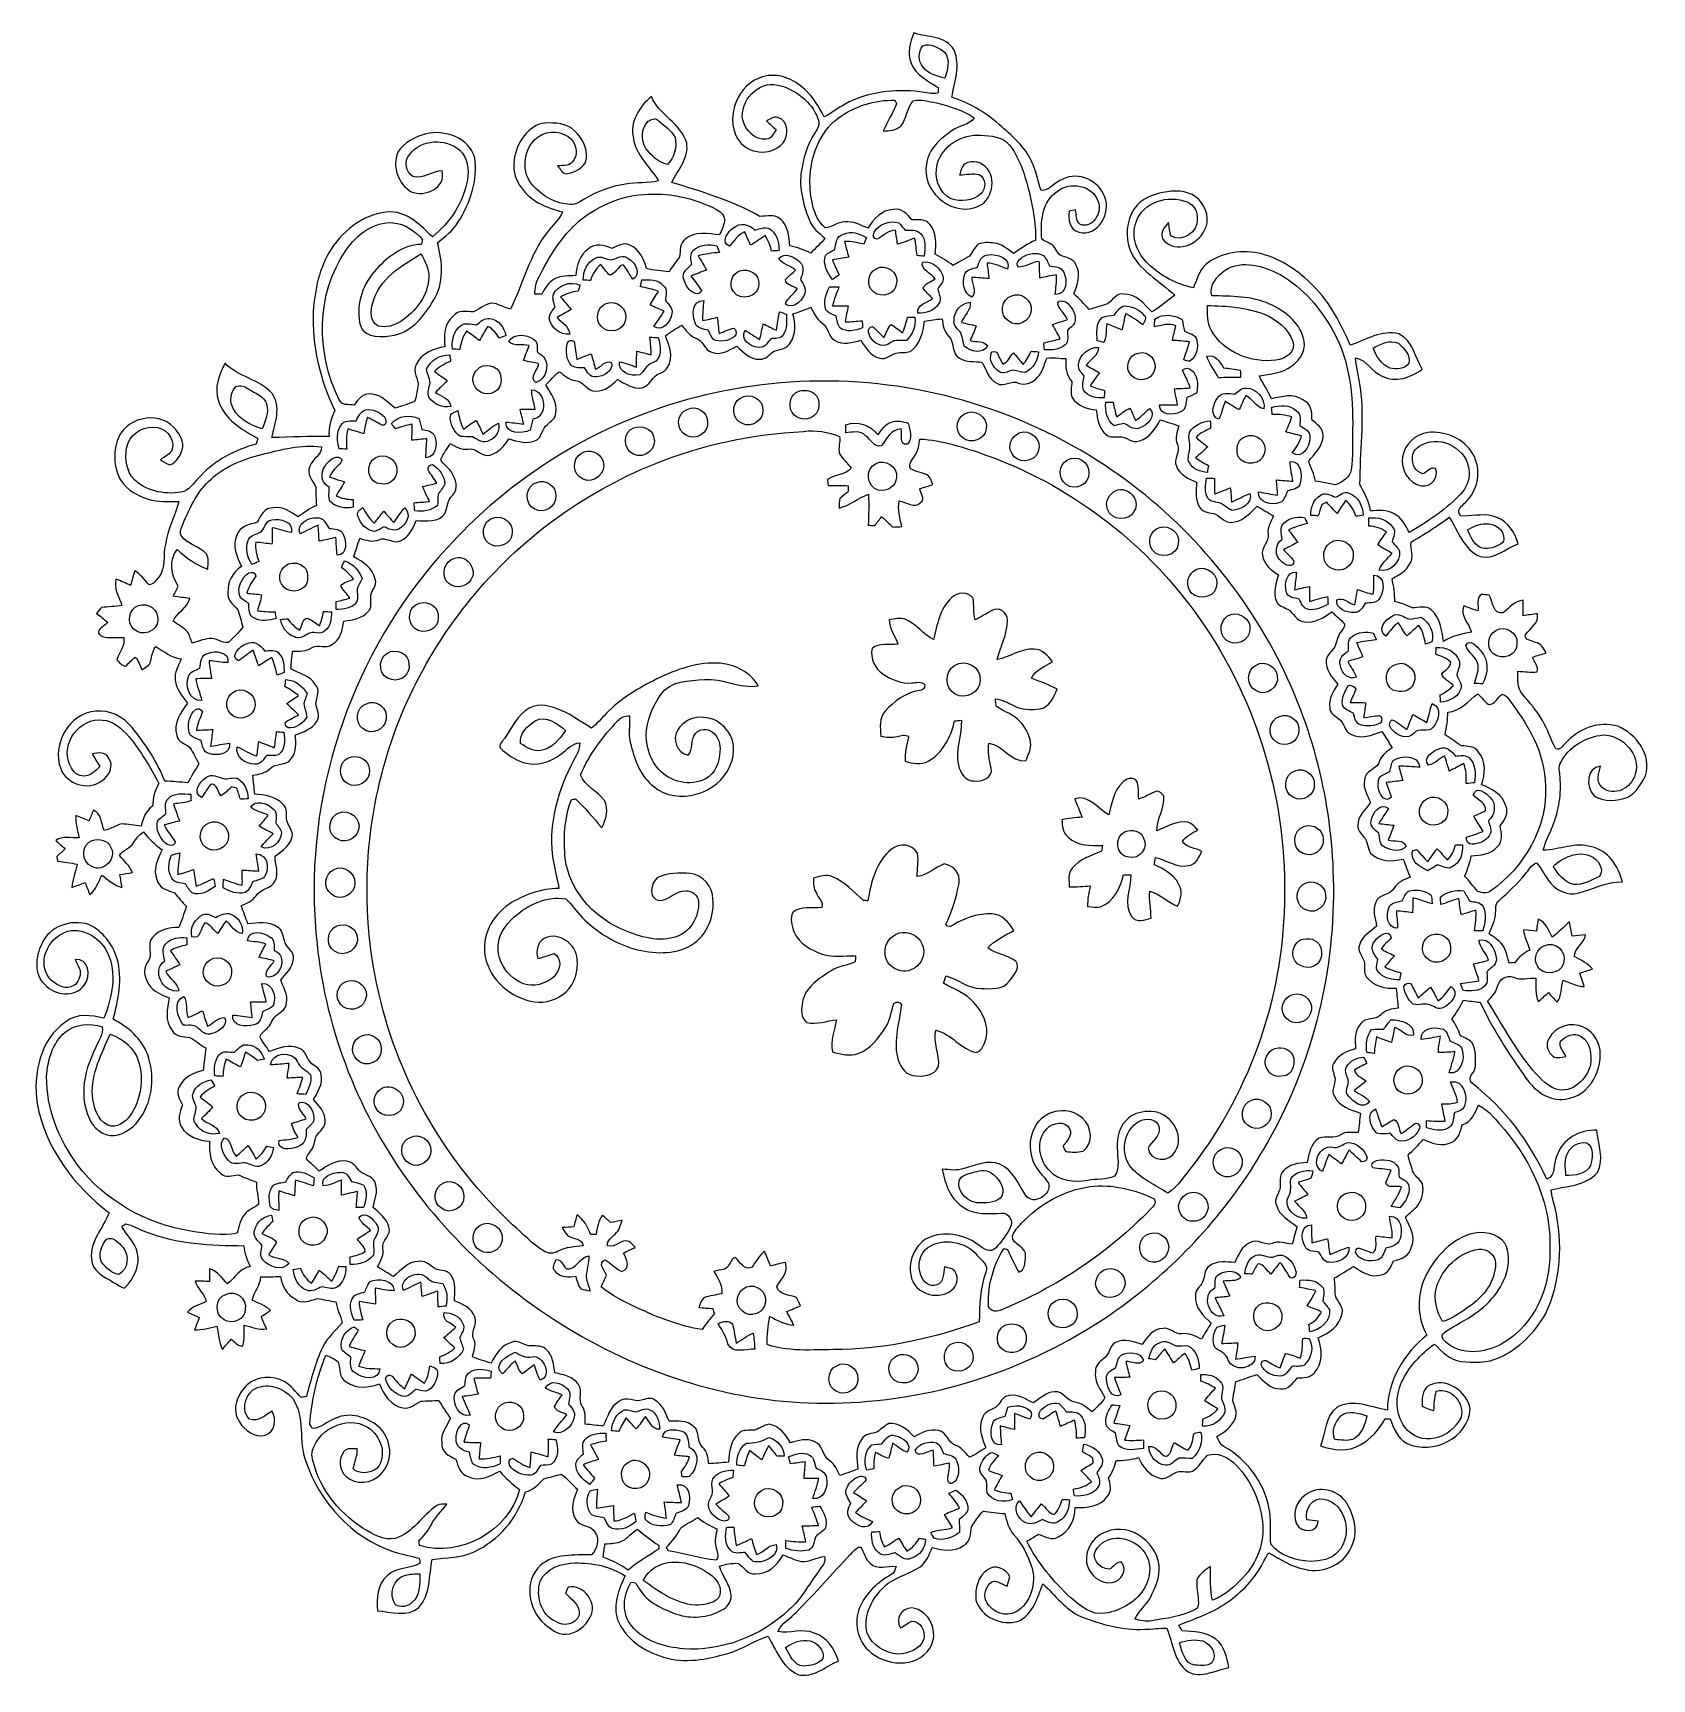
# Model space of a CAD drawing. Header units: centimetres. Extents: x -12.3 to 12.5, y -12.5 to 12.7.
import ezdxf

# ---------------------------------------------------------------- set-up
doc = ezdxf.new("R2010")
doc.units = ezdxf.units.CM
doc.header["$MEASUREMENT"] = 0
doc.layers.add('Camada 1', color=7, linetype='Continuous')

msp = doc.modelspace()

# ---------------------------------------------------------------- linework, layer by layer
at = {"layer": 'Camada 1', "color": 156}
for points, knots in [([(1.15922, 12.69365), (1.36771, 12.62097), (1.65381, 12.65201), (1.77658, 12.43117), (1.77658, 12.43117), (1.87854, 12.19835), (1.78328, 11.94435), (1.74166, 11.70904), (1.74166, 11.70904), (2.0253, 11.61379), (2.28811, 11.46033), (2.50718, 11.25643), (2.50718, 11.25643), (2.68357, 11.10544), (2.86173, 10.94457), (2.96192, 10.73043), (2.96192, 10.73043), (3.03318, 10.58827), (3.05647, 10.42916), (3.10902, 10.28029), (3.10902, 10.28029), (3.24131, 10.28029), (3.32069, 10.41505), (3.44028, 10.45668), (3.44028, 10.45668), (3.68335, 10.57733), (3.9945, 10.43234), (4.08233, 10.18187), (4.08233, 10.18187), (4.1857, 9.94021), (3.9744, 9.56556), (3.68652, 9.64459), (3.68652, 9.64459), (3.54365, 9.68057), (3.51825, 9.83896), (3.53942, 9.96385), (3.53942, 9.96385), (3.5641, 9.96914), (3.6128, 9.97937), (3.63714, 9.98466), (3.63714, 9.98466), (3.64842, 9.91058), (3.64137, 9.82345), (3.70028, 9.76665), (3.70028, 9.76665), (3.88832, 9.67598), (4.05518, 9.95432), (3.98073, 10.11202), (3.98073, 10.11202), (3.89784, 10.36567), (3.54646, 10.42952), (3.35173, 10.26548), (3.35173, 10.26548), (3.13407, 10.12189), (3.10373, 9.8358), (3.11431, 9.59767), (3.11431, 9.59767), (3.09597, 9.51089), (3.20216, 9.50348), (3.25472, 9.46432), (3.25472, 9.46432), (3.32951, 9.43115), (3.33762, 9.33344), (3.40254, 9.29004), (3.40254, 9.29004), (3.4865, 9.253), (3.60221, 9.24489), (3.64172, 9.14682), (3.64172, 9.14682), (3.72533, 9.00324), (3.66535, 8.8392), (3.6068, 8.69914), (3.6068, 8.69914), (3.69181, 8.62576), (3.77189, 8.54674), (3.84422, 8.46032), (3.84422, 8.46032), (3.93276, 8.49206), (4.02449, 8.51393), (4.11339, 8.54356), (4.11339, 8.54356), (4.20193, 8.59155), (4.2545, 8.71889), (4.37337, 8.69703), (4.37337, 8.69703), (4.56352, 8.70161), (4.68595, 8.5478), (4.80272, 8.42292), (4.80272, 8.42292), (4.92972, 8.49277), (5.03307, 8.5979), (5.15372, 8.67798), (5.15372, 8.67798), (4.92018, 8.90058), (4.60587, 9.06004), (4.46933, 9.36766), (4.46933, 9.36766), (4.39525, 9.57157), (4.41006, 9.8171), (4.53073, 10.00089), (4.53073, 10.00089), (4.64502, 10.16846), (4.85104, 10.23584), (5.04296, 10.26371), (5.04296, 10.26371), (5.20734, 10.28946), (5.39996, 10.26971), (5.52062, 10.14306), (5.52062, 10.14306), (5.64444, 10.02276), (5.69453, 9.82132), (5.60599, 9.66611), (5.60599, 9.66611), (5.50367, 9.45268), (5.17313, 9.32074), (4.99285, 9.513), (4.99285, 9.513), (4.90185, 9.60613), (4.98651, 9.72079), (5.05919, 9.79205), (5.05919, 9.79205), (5.07047, 9.72185), (5.06835, 9.64706), (5.10046, 9.58144), (5.10046, 9.58144), (5.27473, 9.48619), (5.5132, 9.64988), (5.49875, 9.84426), (5.49875, 9.84426), (5.50932, 9.95467), (5.44688, 10.0651), (5.34317, 10.10637), (5.34317, 10.10637), (5.0606, 10.22456), (4.66231, 10.10708), (4.56177, 9.79805), (4.56177, 9.79805), (4.47357, 9.5705), (4.58328, 9.32003), (4.74802, 9.15775), (4.74802, 9.15775), (4.93959, 8.97572), (5.18159, 8.84837), (5.43947, 8.79051), (5.43947, 8.79051), (5.49205, 8.91433), (5.52343, 9.05792), (5.63068, 9.14893), (5.63068, 9.14893), (5.86668, 9.34366), (6.19724, 9.38212), (6.48794, 9.31121), (6.48794, 9.31121), (6.78921, 9.2283), (7.05696, 9.04875), (7.27145, 8.82368), (7.27145, 8.82368), (7.52897, 8.56896), (7.70078, 8.24406), (7.83941, 7.91316), (7.83941, 7.91316), (8.07966, 7.99429), (8.3199, 8.15586), (8.58414, 8.08813), (8.58414, 8.08813), (8.79863, 7.99006), (8.82791, 7.72795), (8.94115, 7.54556), (8.94115, 7.54556), (8.76511, 7.42421), (8.53086, 7.33107), (8.32626, 7.4422), (8.32626, 7.4422), (8.16609, 7.49969), (8.0959, 7.69549), (7.92161, 7.71947), (7.92161, 7.71947), (7.92797, 7.56496), (7.97806, 7.41644), (7.99535, 7.26298), (7.99535, 7.26298), (8.0645, 6.77192), (7.98724, 6.27732), (7.98865, 5.78484), (7.98865, 5.78484), (8.04791, 5.65291), (8.13257, 5.52944), (8.14809, 5.37986), (8.14809, 5.37986), (8.26981, 5.3802), (8.40317, 5.40315), (8.51252, 5.33435), (8.51252, 5.33435), (8.62824, 5.27649), (8.68503, 5.15584), (8.7443, 5.04825), (8.7443, 5.04825), (9.011, 5.20912), (9.27876, 5.37774), (9.49713, 5.60246), (9.49713, 5.60246), (9.58249, 5.69029), (9.66152, 5.80036), (9.6587, 5.92842), (9.6587, 5.92842), (9.68798, 6.25615), (9.31087, 6.52955), (9.00606, 6.41843), (9.00606, 6.41843), (8.90975, 6.38598), (8.79191, 6.32001), (8.79157, 6.2043), (8.79157, 6.2043), (8.77851, 6.09316), (8.84025, 5.97252), (8.95456, 5.94501), (8.95456, 5.94501), (9.01664, 5.97605), (9.06463, 6.05472), (9.1433, 6.02755), (9.1433, 6.02755), (9.20503, 5.89104), (9.07379, 5.73546), (8.92986, 5.76333), (8.92986, 5.76333), (8.73266, 5.79649), (8.6046, 6.01732), (8.63952, 6.20818), (8.63952, 6.20818), (8.67056, 6.39762), (8.8392, 6.55389), (9.02794, 6.57823), (9.02794, 6.57823), (9.27488, 6.60152), (9.54051, 6.50487), (9.68587, 6.29742), (9.68587, 6.29742), (9.85237, 6.07552), (9.82062, 5.73758), (9.63012, 5.53966), (9.63012, 5.53966), (9.58603, 5.49027), (9.53381, 5.44759), (9.49924, 5.39114), (9.49924, 5.39114), (9.5017, 5.34811), (9.5077, 5.29378), (9.56522, 5.29978), (9.56522, 5.29978), (9.73701, 5.29802), (9.91693, 5.35057), (10.08238, 5.27897), (10.08238, 5.27897), (10.25525, 5.21263), (10.36567, 5.04684), (10.41047, 4.87291), (10.41047, 4.87291), (10.21785, 4.80659), (10.04288, 4.62492), (9.82556, 4.68066), (9.82556, 4.68066), (9.57684, 4.78895), (9.49042, 5.06871), (9.35601, 5.28143), (9.35601, 5.28143), (9.16798, 5.14314), (8.96972, 5.02072), (8.77005, 4.90078), (8.77005, 4.90078), (8.75875, 4.79283), (8.8212, 4.67676), (8.75558, 4.57763), (8.75558, 4.57763), (8.70372, 4.46051), (8.58485, 4.40055), (8.47936, 4.34021), (8.47936, 4.34021), (8.50618, 4.22556), (8.52028, 4.10845), (8.52416, 3.99062), (8.52416, 3.99062), (8.61694, 3.97191), (8.70162, 3.92994), (8.78945, 3.89573), (8.78945, 3.89573), (8.88646, 3.8929), (9.00324, 3.94017), (9.0819, 3.86045), (9.0819, 3.86045), (9.22548, 3.74368), (9.23536, 3.54894), (9.26711, 3.38101), (9.26711, 3.38101), (9.39587, 3.46638), (9.5451, 3.49215), (9.69291, 3.52319), (9.69291, 3.52319), (9.66011, 3.66182), (9.51583, 3.76836), (9.57721, 3.92324), (9.57721, 3.92324), (9.64881, 3.8989), (9.72007, 3.87244), (9.7924, 3.8488), (9.7924, 3.8488), (9.80792, 3.93242), (9.76312, 4.04424), (9.84637, 4.10033), (9.84637, 4.10033), (9.88589, 4.09892), (9.92575, 4.09539), (9.96526, 4.08975), (9.96526, 4.08975), (10.02205, 3.99308), (10.02488, 3.78249), (10.18187, 3.82093), (10.18187, 3.82093), (10.27499, 3.89819), (10.35437, 3.99979), (10.48525, 4.01038), (10.48525, 4.01038), (10.48561, 3.93206), (10.48419, 3.85339), (10.48525, 3.77472), (10.48525, 3.77472), (10.55863, 3.78529), (10.63201, 3.79623), (10.70573, 3.80471), (10.70573, 3.80471), (10.73009, 3.65901), (10.5985, 3.58527), (10.5223, 3.48543), (10.5223, 3.48543), (10.49619, 3.39689), (10.61931, 3.3976), (10.67328, 3.3669), (10.67328, 3.3669), (10.75831, 3.35104), (10.80206, 3.27695), (10.83839, 3.20604), (10.83839, 3.20604), (10.76888, 3.18523), (10.69903, 3.16618), (10.63201, 3.14042), (10.63201, 3.14042), (10.64894, 3.06458), (10.73114, 2.99614), (10.70151, 2.91535), (10.70151, 2.91535), (10.60238, 2.90442), (10.50325, 2.92276), (10.40482, 2.92347), (10.40482, 2.92347), (10.40411, 2.80492), (10.39071, 2.66841), (10.47537, 2.57245), (10.47537, 2.57245), (10.5798, 2.44157), (10.70044, 2.32197), (10.78018, 2.17275), (10.78018, 2.17275), (10.86414, 2.03482), (10.90682, 1.87678), (10.9862, 1.73708), (10.9862, 1.73708), (11.05181, 1.70885), (11.08779, 1.78187), (11.12979, 1.81785), (11.12979, 1.81785), (11.3224, 2.04011), (11.64449, 2.17523), (11.93375, 2.08209), (11.93375, 2.08209), (12.21668, 1.96497), (12.45904, 1.64146), (12.35674, 1.32644), (12.35674, 1.32644), (12.29323, 1.2012), (12.21739, 1.06574), (12.08758, 1.00012), (12.08758, 1.00012), (11.92354, 0.93203), (11.72279, 0.92251), (11.56899, 1.02059), (11.56899, 1.02059), (11.44164, 1.15181), (11.44905, 1.4485), (11.66917, 1.46967), (11.66917, 1.46967), (11.64025, 1.36172), (11.59369, 1.23225), (11.69458, 1.14547), (11.69458, 1.14547), (11.87343, 0.9913), (12.14931, 1.13982), (12.20116, 1.34832), (12.20116, 1.34832), (12.29642, 1.64711), (12.00467, 1.94697), (11.71256, 1.95014), (11.71256, 1.95014), (11.44763, 1.92439), (11.1841, 1.77024), (11.06028, 1.53), (11.06028, 1.53), (11.01724, 1.4619), (11.05005, 1.38112), (11.05076, 1.30668), (11.05076, 1.30668), (11.07615, 1.05268), (11.03029, 0.79587), (10.94105, 0.55808), (10.94105, 0.55808), (10.89342, 0.4332), (10.82216, 0.31715), (10.79429, 0.1852), (10.79429, 0.1852), (11.04123, 0.18908), (11.28394, 0.31574), (11.53266, 0.23741), (11.53266, 0.23741), (11.79159, 0.18486), (11.93906, -0.05997), (12.00608, -0.29632), (12.00608, -0.29632), (11.76548, -0.29457), (11.55206, -0.4138), (11.32416, -0.46955), (11.32416, -0.46955), (11.16787, -0.50977), (11.00101, -0.43709), (10.90295, -0.31433), (10.90295, -0.31433), (10.82075, -0.21978), (10.77524, -0.09913), (10.68951, -0.00776), (10.68951, -0.00776), (10.6112, -0.03951), (10.57134, -0.12135), (10.51701, -0.18062), (10.51701, -0.18062), (10.40058, -0.33372), (10.25136, -0.45507), (10.11378, -0.58773), (10.11378, -0.58773), (10.05275, -0.63183), (10.07039, -0.71154), (10.06403, -0.77645), (10.06403, -0.77645), (10.06403, -0.89005), (10.00441, -0.99024), (9.96526, -1.09361), (9.96526, -1.09361), (10.03652, -1.14477), (10.11731, -1.18886), (10.16916, -1.26223), (10.16916, -1.26223), (10.22631, -1.34513), (10.24361, -1.44673), (10.2743, -1.54094), (10.2743, -1.54094), (10.2937, -1.53952), (10.33285, -1.5367), (10.35227, -1.53528), (10.35227, -1.53528), (10.41576, -1.45345), (10.49584, -1.38818), (10.58932, -1.34231), (10.58932, -1.34231), (10.55299, -1.23966), (10.50571, -1.13982), (10.49019, -1.03082), (10.49019, -1.03082), (10.55652, -1.03752), (10.62284, -1.04598), (10.68951, -1.05339), (10.68951, -1.05339), (10.69764, -0.9913), (10.70573, -0.92957), (10.71527, -0.86818), (10.71527, -0.86818), (10.83415, -0.91651), (10.87402, -1.04104), (10.93011, -1.14511), (10.93011, -1.14511), (11.02606, -1.07631), (11.10333, -0.98602), (11.1954, -0.91193), (11.1954, -0.91193), (11.21092, -0.98319), (11.22432, -1.05516), (11.23702, -1.12747), (11.23702, -1.12747), (11.30406, -1.12006), (11.37108, -1.11337), (11.43881, -1.10949), (11.43881, -1.10949), (11.42541, -1.24249), (11.26559, -1.3088), (11.27266, -1.44073), (11.27266, -1.44073), (11.3658, -1.50213), (11.47585, -1.54094), (11.54747, -1.63125), (11.54747, -1.63125), (11.48257, -1.65381), (11.41764, -1.67498), (11.35274, -1.69509), (11.35274, -1.69509), (11.37601, -1.76354), (11.40037, -1.83127), (11.42188, -1.90041), (11.42188, -1.90041), (11.30511, -1.90005), (11.2021, -1.84396), (11.09698, -1.80162), (11.09698, -1.80162), (11.06523, -1.91381), (11.08109, -2.04294), (11.0049, -2.13888), (11.0049, -2.13888), (10.95762, -2.09373), (10.91671, -2.04294), (10.87508, -1.9939), (10.87508, -1.9939), (10.82111, -2.03904), (10.76924, -2.08633), (10.71633, -2.13184), (10.71633, -2.13184), (10.6687, -2.01648), (10.68175, -1.89159), (10.67788, -1.77024), (10.67788, -1.77024), (10.56462, -1.76917), (10.4468, -1.80728), (10.33885, -1.75894), (10.33885, -1.75894), (10.23408, -1.70673), (10.10849, -1.80128), (10.09015, -1.90782), (10.09015, -1.90782), (10.06863, -1.99531), (10.00441, -2.05987), (9.94268, -2.12195), (9.94268, -2.12195), (10.15223, -2.46238), (10.34274, -2.81622), (10.5939, -3.12878), (10.5939, -3.12878), (10.70363, -3.26424), (10.82286, -3.40606), (10.98937, -3.47169), (10.98937, -3.47169), (11.23631, -3.54612), (11.4614, -3.31857), (11.51678, -3.09491), (11.51678, -3.09491), (11.53829, -2.94323), (11.51712, -2.75132), (11.3725, -2.66522), (11.3725, -2.66522), (11.27018, -2.59537), (11.13649, -2.65782), (11.05992, -2.73719), (11.05992, -2.73719), (11.02571, -2.82645), (11.10967, -2.89701), (11.14036, -2.97356), (11.14036, -2.97356), (11.06769, -2.9778), (10.97209, -3.01554), (10.91812, -2.9471), (10.91812, -2.9471), (10.85744, -2.8829), (10.82392, -2.77636), (10.87966, -2.69875), (10.87966, -2.69875), (10.96997, -2.50754), (11.22327, -2.43346), (11.40953, -2.52411), (11.40953, -2.52411), (11.53054, -2.57281), (11.61026, -2.68958), (11.65119, -2.80952), (11.65119, -2.80952), (11.7302, -3.15524), (11.50549, -3.57716), (11.13508, -3.62408), (11.13508, -3.62408), (10.88565, -3.6643), (10.6627, -3.49566), (10.529, -3.30059), (10.529, -3.30059), (10.26865, -2.93193), (10.01923, -2.55198), (9.82873, -2.14171), (9.82873, -2.14171), (9.74195, -2.13325), (9.65588, -2.12124), (9.5705, -2.10714), (9.5705, -2.10714), (9.52253, -2.21014), (9.46326, -2.30716), (9.39375, -2.39713), (9.39375, -2.39713), (9.44774, -2.4765), (9.49678, -2.5601), (9.5257, -2.65253), (9.5257, -2.65253), (9.58427, -2.68393), (9.65093, -2.70615), (9.69822, -2.75519), (9.69822, -2.75519), (9.77265, -2.85537), (9.75359, -2.98874), (9.75713, -3.10585), (9.75713, -3.10585), (9.76595, -3.20321), (9.60578, -3.29812), (9.70492, -3.38137), (9.70492, -3.38137), (10.20302, -3.76237), (10.59144, -4.27955), (10.84826, -4.84964), (10.84826, -4.84964), (10.99149, -4.79777), (10.93857, -4.61503), (10.99714, -4.50215), (10.99714, -4.50215), (11.07687, -4.23757), (11.34921, -4.08905), (11.6152, -4.09821), (11.6152, -4.09821), (11.62507, -4.31024), (11.73797, -4.54518), (11.6212, -4.74451), (11.6212, -4.74451), (11.4508, -4.95511), (11.15413, -4.947), (10.91494, -5.01368), (10.91494, -5.01368), (10.91847, -5.1068), (10.95375, -5.19465), (10.97385, -5.2853), (10.97385, -5.2853), (11.10085, -5.82365), (11.06628, -6.40997), (10.82745, -6.91303), (10.82745, -6.91303), (10.66587, -7.19632), (10.42175, -7.44255), (10.12225, -7.57731), (10.12225, -7.57731), (9.9388, -7.6648), (9.7296, -7.65668), (9.53275, -7.63693), (9.53275, -7.63693), (9.36271, -7.61858), (9.24524, -7.48417), (9.12988, -7.37305), (9.12988, -7.37305), (8.91716, -7.52157), (8.73653, -7.72125), (8.62541, -7.95689), (8.62541, -7.95689), (8.52769, -8.1735), (8.52557, -8.45043), (8.67657, -8.64376), (8.67657, -8.64376), (8.77534, -8.78557), (8.96654, -8.85401), (9.13341, -8.81486), (9.13341, -8.81486), (9.30945, -8.78416), (9.45127, -8.6487), (9.53698, -8.49806), (9.53698, -8.49806), (9.59097, -8.28004), (9.39095, -8.02393), (9.15704, -8.09449), (9.15704, -8.09449), (9.12705, -8.18938), (9.12318, -8.28886), (9.12106, -8.38763), (9.12106, -8.38763), (9.0565, -8.376), (8.99583, -8.35271), (8.93867, -8.32309), (8.93867, -8.32309), (8.9415, -8.21584), (8.93092, -8.08107), (9.03357, -8.0137), (9.03357, -8.0137), (9.28722, -7.86024), (9.63083, -8.09342), (9.67458, -8.36224), (9.67458, -8.36224), (9.65412, -8.81167), (9.09708, -9.07696), (8.71114, -8.89423), (8.71114, -8.89423), (8.56226, -8.82156), (8.50723, -8.65575), (8.44832, -8.51393), (8.44832, -8.51393), (8.42963, -8.51464), (8.39223, -8.5157), (8.37352, -8.51641), (8.37352, -8.51641), (8.27829, -8.6755), (8.16151, -8.83038), (7.99217, -8.91611), (7.99217, -8.91611), (7.80837, -9.02404), (7.57943, -8.99795), (7.38611, -8.93127), (7.38611, -8.93127), (7.46054, -8.73371), (7.45067, -8.48042), (7.63447, -8.34214), (7.63447, -8.34214), (7.87822, -8.19962), (8.15622, -8.34354), (8.4088, -8.3827), (8.4088, -8.3827), (8.41021, -7.92868), (8.66527, -7.5117), (9.01276, -7.2344), (9.01276, -7.2344), (8.86741, -6.98712), (8.866, -6.67878), (8.95702, -6.41278), (8.95702, -6.41278), (9.08156, -6.11716), (9.30168, -5.84658), (9.60154, -5.71712), (9.60154, -5.71712), (9.78146, -5.64339), (10.01676, -5.63738), (10.16494, -5.78061), (10.16494, -5.78061), (10.28312, -5.89597), (10.26971, -6.07659), (10.24748, -6.22618), (10.24748, -6.22618), (10.1741, -6.53062), (9.95432, -6.78039), (9.69327, -6.94372), (9.69327, -6.94372), (9.55321, -7.04249), (9.39163, -7.10742), (9.25724, -7.21359), (9.25724, -7.21359), (9.21773, -7.2838), (9.29852, -7.33953), (9.34685, -7.37763), (9.34685, -7.37763), (9.59908, -7.55931), (9.95009, -7.49899), (10.19986, -7.34342), (10.19986, -7.34342), (10.66658, -7.05872), (10.90295, -6.49605), (10.89342, -5.96335), (10.89342, -5.96335), (10.92941, -5.27543), (10.63766, -4.60516), (10.19844, -4.08763), (10.19844, -4.08763), (10.07955, -3.95286), (9.96914, -3.79906), (9.80475, -3.71686), (9.80475, -3.71686), (9.74831, -3.83962), (9.69468, -3.97544), (9.55145, -4.01742), (9.55145, -4.01742), (9.52393, -4.11514), (9.50382, -4.23509), (9.39906, -4.27989), (9.39906, -4.27989), (9.25688, -4.36386), (9.09389, -4.2986), (8.95738, -4.23898), (8.95738, -4.23898), (8.88541, -4.32647), (8.80039, -4.4009), (8.72418, -4.4838), (8.72418, -4.4838), (8.74182, -4.56352), (8.77111, -4.64043), (8.79403, -4.7191), (8.79403, -4.7191), (8.81556, -4.80413), (8.90939, -4.84152), (8.94362, -4.92054), (8.94362, -4.92054), (8.96691, -5.03025), (8.94856, -5.15338), (8.87801, -5.24333), (8.87801, -5.24333), (8.82368, -5.31741), (8.74112, -5.36434), (8.68362, -5.4356), (8.68362, -5.4356), (8.75064, -5.57494), (8.84519, -5.72452), (8.77746, -5.88432), (8.77746, -5.88432), (8.75347, -6.02014), (8.62188, -6.07518), (8.50159, -6.09881), (8.50159, -6.09881), (8.4603, -6.18348), (8.42468, -6.29673), (8.31566, -6.31155), (8.31566, -6.31155), (8.15798, -6.36588), (8.01616, -6.26674), (7.88987, -6.18701), (7.88987, -6.18701), (7.78862, -6.23851), (7.69937, -6.31119), (7.5967, -6.36057), (7.5967, -6.36057), (7.60694, -6.45018), (7.60906, -6.54049), (7.61188, -6.63081), (7.61188, -6.63081), (7.64187, -6.72358), (7.74171, -6.79732), (7.7156, -6.90457), (7.7156, -6.90457), (7.68139, -7.09153), (7.51416, -7.21006), (7.348, -7.27533), (7.348, -7.27533), (7.41221, -7.45172), (7.42702, -7.66903), (7.28802, -7.81507), (7.28802, -7.81507), (7.22453, -7.89199), (7.12045, -7.88634), (7.03085, -7.88846), (7.03085, -7.88846), (6.96029, -7.9629), (6.89186, -8.07755), (6.77262, -8.0578), (6.77262, -8.0578), (6.61423, -8.06414), (6.51403, -7.93362), (6.4082, -7.83907), (6.4082, -7.83907), (6.30025, -7.8694), (6.19865, -7.91986), (6.08858, -7.94349), (6.08858, -7.94349), (6.07942, -8.03768), (6.05579, -8.13011), (6.04166, -8.22395), (6.04166, -8.22395), (6.05861, -8.31814), (6.12775, -8.41445), (6.07659, -8.51076), (6.07659, -8.51076), (6.02933, -8.642), (5.91502, -8.72489), (5.79613, -8.78699), (5.79613, -8.78699), (5.82682, -8.84344), (5.84904, -8.91292), (5.91149, -8.94396), (5.91149, -8.94396), (6.25544, -9.1387), (6.52073, -9.48265), (6.59411, -9.87424), (6.59411, -9.87424), (6.64138, -10.0584), (6.604, -10.24995), (6.62515, -10.43586), (6.62515, -10.43586), (6.76875, -10.6179), (7.00829, -10.68634), (7.23123, -10.69903), (7.23123, -10.69903), (7.38187, -10.69833), (7.54909, -10.66411), (7.65562, -10.5491), (7.65562, -10.5491), (7.88141, -10.30216), (7.78403, -9.81463), (7.43584, -9.74372), (7.43584, -9.74372), (7.25557, -9.70526), (7.14058, -9.90423), (7.17727, -10.06228), (7.17727, -10.06228), (7.23477, -10.06827), (7.29226, -10.07463), (7.35012, -10.08133), (7.35012, -10.08133), (7.34484, -10.263), (7.09012, -10.26795), (7.01852, -10.12577), (7.01852, -10.12577), (6.93807, -9.94974), (7.03684, -9.72679), (7.20901, -9.64635), (7.20901, -9.64635), (7.40621, -9.53628), (7.67432, -9.62306), (7.78827, -9.81321), (7.78827, -9.81321), (7.89763, -9.99172), (7.96008, -10.21997), (7.88141, -10.42282), (7.88141, -10.42282), (7.78932, -10.72161), (7.44114, -10.89837), (7.1434, -10.81899), (7.1434, -10.81899), (6.94055, -10.78371), (6.76875, -10.66729), (6.59587, -10.56498), (6.59587, -10.56498), (6.52215, -10.66553), (6.48017, -10.78512), (6.40608, -10.88565), (6.40608, -10.88565), (6.23958, -11.11849), (6.01591, -11.30969), (5.76262, -11.44235), (5.76262, -11.44235), (5.58799, -11.53653), (5.3982, -11.59474), (5.21723, -11.67411), (5.21723, -11.67411), (5.22922, -11.69563), (5.25356, -11.73902), (5.26555, -11.7609), (5.26555, -11.7609), (5.44194, -11.77748), (5.63774, -11.77183), (5.78379, -11.88931), (5.78379, -11.88931), (5.91889, -11.99127), (5.94854, -12.16695), (5.9817, -12.32181), (5.9817, -12.32181), (5.77885, -12.36062), (5.55695, -12.49927), (5.35657, -12.38603), (5.35657, -12.38603), (5.13997, -12.23222), (5.12302, -11.94647), (5.03344, -11.71928), (5.03344, -11.71928), (4.91983, -11.71504), (4.8073, -11.73656), (4.6937, -11.73726), (4.6937, -11.73726), (4.36104, -11.75137), (4.0326, -11.66566), (3.72568, -11.5443), (3.72568, -11.5443), (3.47873, -11.44269), (3.32775, -11.21304), (3.13407, -11.04229), (3.13407, -11.04229), (3.05118, -11.2529), (2.98591, -11.5062), (2.76153, -11.61204), (2.76153, -11.61204), (2.50966, -11.69317), (2.17805, -11.55242), (2.11172, -11.2843), (2.11172, -11.2843), (2.09161, -11.11885), (2.14277, -10.92376), (2.28599, -10.82533), (2.28599, -10.82533), (2.40135, -10.7382), (2.57527, -10.81017), (2.62784, -10.9347), (2.62784, -10.9347), (2.6162, -10.98196), (2.60278, -11.02924), (2.58762, -11.07617), (2.58762, -11.07617), (2.5026, -11.05181), (2.40488, -10.95199), (2.32445, -11.03488), (2.32445, -11.03488), (2.25424, -11.11425), (2.21755, -11.24091), (2.28035, -11.33581), (2.28035, -11.33581), (2.3696, -11.47585), (2.5714, -11.56263), (2.72415, -11.46915), (2.72415, -11.46915), (2.95733, -11.34075), (3.0353, -11.02959), (2.96686, -10.78512), (2.96686, -10.78512), (2.90688, -10.60484), (2.81552, -10.43305), (2.68922, -10.29053), (2.68922, -10.29053), (2.60914, -10.19986), (2.58022, -10.08027), (2.55269, -9.96597), (2.55269, -9.96597), (2.44086, -9.96314), (2.33079, -9.94268), (2.22037, -9.92716), (2.22037, -9.92716), (2.15582, -10.00337), (2.09549, -10.08415), (2.04187, -10.16881), (2.04187, -10.16881), (2.03022, -10.27289), (2.03129, -10.40306), (1.91981, -10.45527), (1.91981, -10.45527), (1.77729, -10.55899), (1.59843, -10.53007), (1.44039, -10.48631), (1.44039, -10.48631), (1.39381, -10.59144), (1.35748, -10.71279), (1.25589, -10.77948), (1.25589, -10.77948), (1.07138, -10.90753), (0.82973, -10.94563), (0.67415, -11.11673), (0.67415, -11.11673), (0.50835, -11.29558), (0.37994, -11.54711), (0.44767, -11.79617), (0.44767, -11.79617), (0.5228, -11.98316), (0.72073, -12.10168), (0.91651, -12.11862), (0.91651, -12.11862), (1.0728, -12.11403), (1.2573, -12.04382), (1.31409, -11.88544), (1.31409, -11.88544), (1.3395, -11.77149), (1.26012, -11.60709), (1.13064, -11.61097), (1.13064, -11.61097), (1.06644, -11.63319), (1.02022, -11.68964), (0.95566, -11.71256), (0.95566, -11.71256), (0.87171, -11.58168), (0.97119, -11.40495), (1.12747, -11.4113), (1.12747, -11.4113), (1.40616, -11.43952), (1.55821, -11.79724), (1.40299, -12.02443), (1.40299, -12.02443), (1.20543, -12.34617), (0.70872, -12.29995), (0.4646, -12.059), (0.4646, -12.059), (0.28892, -11.89637), (0.24411, -11.62614), (0.33055, -11.40741), (0.33055, -11.40741), (0.42333, -11.18622), (0.60783, -11.01653), (0.81421, -10.90048), (0.81421, -10.90048), (0.86747, -10.88036), (0.871, -10.82075), (0.88864, -10.77453), (0.88864, -10.77453), (0.75776, -10.75972), (0.59548, -10.83768), (0.49247, -10.72549), (0.49247, -10.72549), (0.40886, -10.66553), (0.40534, -10.55193), (0.3443, -10.4782), (0.3443, -10.4782), (0.27269, -10.48208), (0.23495, -10.55088), (0.18767, -10.59497), (0.18767, -10.59497), (-0.08678, -10.88495), (-0.35102, -11.18481), (-0.63112, -11.46951), (-0.63112, -11.46951), (-0.72636, -11.57181), (-0.86359, -11.63849), (-0.92004, -11.7729), (-0.92004, -11.7729), (-0.73625, -11.80994), (-0.54327, -11.71504), (-0.36335, -11.79617), (-0.36335, -11.79617), (-0.16651, -11.85367), (-0.05326, -12.03995), (0.0074, -12.22375), (0.0074, -12.22375), (-0.19473, -12.30171), (-0.38311, -12.49503), (-0.61524, -12.428), (-0.61524, -12.428), (-0.85336, -12.32005), (-0.94826, -12.05476), (-1.07138, -11.8438), (-1.07138, -11.8438), (-1.28376, -11.91331), (-1.47038, -12.04489), (-1.68663, -12.10627), (-1.68663, -12.10627), (-2.00271, -12.19941), (-2.34843, -12.26538), (-2.67124, -12.16201), (-2.67124, -12.16201), (-2.96509, -12.07416), (-3.2579, -11.8872), (-3.37255, -11.59016), (-3.37255, -11.59016), (-3.45439, -11.36297), (-3.3535, -11.1259), (-3.2579, -10.92022), (-3.2579, -10.92022), (-3.48085, -10.76888), (-3.75849, -10.7195), (-4.02378, -10.72198), (-4.02378, -10.72198), (-4.22768, -10.72656), (-4.4658, -10.79675), (-4.55648, -10.99855), (-4.55648, -10.99855), (-4.62774, -11.22469), (-4.54978, -11.51573), (-4.32082, -11.62015), (-4.32082, -11.62015), (-4.20299, -11.70305), (-4.01143, -11.66529), (-3.9638, -11.52065), (-3.9638, -11.52065), (-3.931, -11.37038), (-4.08586, -11.27936), (-4.17194, -11.18305), (-4.17194, -11.18305), (-4.16172, -11.16083), (-4.1409, -11.11637), (-4.13066, -11.09415), (-4.13066, -11.09415), (-3.89325, -11.04123), (-3.66818, -11.34215), (-3.7927, -11.55347), (-3.7927, -11.55347), (-3.86326, -11.69175), (-4.00402, -11.80747), (-4.16453, -11.81064), (-4.16453, -11.81064), (-4.29401, -11.82051), (-4.39949, -11.73056), (-4.49333, -11.65472), (-4.49333, -11.65472), (-4.74556, -11.43776), (-4.81329, -10.99467), (-4.55295, -10.75796), (-4.55295, -10.75796), (-4.33882, -10.5738), (-4.03577, -10.60662), (-3.77401, -10.59568), (-3.77401, -10.59568), (-3.68652, -10.5096), (-3.63784, -10.35719), (-3.7218, -10.25243), (-3.7218, -10.25243), (-3.77437, -10.12859), (-3.95958, -10.17588), (-4.0153, -10.05099), (-4.0153, -10.05099), (-4.10209, -9.90458), (-4.05058, -9.73771), (-3.98497, -9.59485), (-3.98497, -9.59485), (-4.07387, -9.52324), (-4.14197, -9.42481), (-4.2365, -9.36271), (-4.2365, -9.36271), (-4.32505, -9.38423), (-4.41254, -9.41105), (-4.50108, -9.43434), (-4.50108, -9.43434), (-4.58187, -9.52041), (-4.66372, -9.60931), (-4.78508, -9.634), (-4.78508, -9.634), (-4.89832, -10.0337), (-5.1943, -10.3759), (-5.56965, -10.55158), (-5.56965, -10.55158), (-5.77003, -10.64753), (-5.99617, -10.63837), (-6.211, -10.66765), (-6.211, -10.66765), (-6.26321, -10.91388), (-6.23252, -11.20352), (-6.41456, -11.40213), (-6.41456, -11.40213), (-6.58707, -11.56053), (-6.84283, -11.46493), (-7.05026, -11.4554), (-7.05026, -11.4554), (-7.05908, -11.26842), (-7.05731, -11.04723), (-6.89751, -10.91881), (-6.89751, -10.91881), (-6.76168, -10.78476), (-6.5546, -10.81193), (-6.3955, -10.72727), (-6.3955, -10.72727), (-6.39903, -10.70785), (-6.40574, -10.66977), (-6.40927, -10.65035), (-6.40927, -10.65035), (-6.54227, -10.6112), (-6.6809, -10.59427), (-6.81177, -10.54664), (-6.81177, -10.54664), (-7.44185, -10.33426), (-7.93291, -9.79311), (-8.14352, -9.16939), (-8.14352, -9.16939), (-8.26452, -8.85966), (-8.1481, -8.49136), (-8.34602, -8.20632), (-8.34602, -8.20632), (-8.48571, -8.0331), (-8.76793, -7.94173), (-8.96055, -8.07966), (-8.96055, -8.07966), (-9.07768, -8.18409), (-9.13623, -8.40317), (-9.00783, -8.52028), (-9.00783, -8.52028), (-8.87448, -8.57003), (-8.76582, -8.46278), (-8.6621, -8.39786), (-8.6621, -8.39786), (-8.5866, -8.52416), (-8.61553, -8.71431), (-8.76582, -8.76864), (-8.76582, -8.76864), (-8.92563, -8.81062), (-9.0812, -8.6928), (-9.16092, -8.56333), (-9.16092, -8.56333), (-9.28828, -8.38164), (-9.19233, -8.13328), (-9.0424, -7.99711), (-9.0424, -7.99711), (-8.88929, -7.86306), (-8.64975, -7.84718), (-8.47407, -7.94561), (-8.47407, -7.94561), (-8.37247, -8.00876), (-8.29803, -8.10506), (-8.21689, -8.1915), (-8.21689, -8.1915), (-8.19644, -8.1869), (-8.15551, -8.17774), (-8.13541, -8.17316), (-8.13541, -8.17316), (-8.06802, -7.9188), (-7.99958, -7.66197), (-7.88811, -7.42314), (-7.88811, -7.42314), (-7.81967, -7.27463), (-7.68879, -7.17232), (-7.58825, -7.04849), (-7.58825, -7.04849), (-7.61047, -6.93773), (-7.66655, -6.83718), (-7.68597, -6.7257), (-7.68597, -6.7257), (-7.78262, -6.71335), (-7.87681, -6.68796), (-7.97277, -6.67597), (-7.97277, -6.67597), (-8.08073, -6.70736), (-8.20561, -6.76875), (-8.30615, -6.68231), (-8.30615, -6.68231), (-8.44232, -6.6174), (-8.50723, -6.47946), (-8.53158, -6.33764), (-8.53158, -6.33764), (-8.63282, -6.34259), (-8.73442, -6.34364), (-8.83567, -6.34188), (-8.83567, -6.34188), (-8.83461, -6.47734), (-8.93903, -6.57331), (-8.96654, -6.6996), (-8.96654, -6.6996), (-8.87095, -6.74863), (-8.76334, -6.77862), (-8.68644, -6.85799), (-8.68644, -6.85799), (-8.73407, -6.8901), (-8.78346, -6.92009), (-8.83002, -6.9543), (-8.83002, -6.9543), (-8.80568, -7.01815), (-8.77216, -7.07777), (-8.74289, -7.13987), (-8.74289, -7.13987), (-8.86248, -7.15892), (-8.97431, -7.10847), (-9.08826, -7.08306), (-9.08826, -7.08306), (-9.09602, -7.1875), (-9.07167, -7.29721), (-9.11013, -7.39775), (-9.11013, -7.39775), (-9.18597, -7.41079), (-9.23042, -7.33602), (-9.28687, -7.29933), (-9.28687, -7.29933), (-9.33238, -7.35012), (-9.37718, -7.40197), (-9.42445, -7.45101), (-9.42445, -7.45101), (-9.47807, -7.33989), (-9.47949, -7.21571), (-9.50488, -7.09753), (-9.50488, -7.09753), (-9.61848, -7.12152), (-9.72996, -7.16138), (-9.84814, -7.15398), (-9.84814, -7.15398), (-9.82486, -7.09012), (-9.7984, -7.02768), (-9.773, -6.96489), (-9.773, -6.96489), (-9.83403, -6.93666), (-9.89576, -6.90986), (-9.95644, -6.88162), (-9.95644, -6.88162), (-9.88306, -6.79309), (-9.77088, -6.76875), (-9.67175, -6.72217), (-9.67175, -6.72217), (-9.68127, -6.60011), (-9.81568, -6.53062), (-9.83685, -6.40749), (-9.83685, -6.40749), (-9.76383, -6.4082), (-9.6908, -6.41244), (-9.61777, -6.41667), (-9.61777, -6.41667), (-9.61777, -6.35175), (-9.61812, -6.28721), (-9.61707, -6.22299), (-9.61707, -6.22299), (-9.4936, -6.25333), (-9.42551, -6.3641), (-9.34402, -6.45089), (-9.34402, -6.45089), (-9.22937, -6.35669), (-9.15387, -6.21135), (-8.99442, -6.18489), (-8.99442, -6.18489), (-9.04592, -6.08507), (-9.0865, -5.97992), (-9.09143, -5.86668), (-9.09143, -5.86668), (-9.59696, -5.86387), (-10.1166, -5.84059), (-10.59321, -5.65396), (-10.59321, -5.65396), (-10.69728, -5.61552), (-10.79394, -5.5559), (-10.90259, -5.53049), (-10.90259, -5.53049), (-10.91741, -5.54143), (-10.94669, -5.56331), (-10.96115, -5.57423), (-10.96115, -5.57423), (-10.89236, -5.71076), (-10.75724, -5.80989), (-10.72373, -5.96477), (-10.72373, -5.96477), (-10.67293, -6.1662), (-10.77806, -6.36869), (-10.91388, -6.51121), (-10.91388, -6.51121), (-10.97844, -6.5151), (-11.02959, -6.453), (-11.0871, -6.42866), (-11.0871, -6.42866), (-11.22574, -6.34188), (-11.42506, -6.25934), (-11.42646, -6.06743), (-11.42646, -6.06743), (-11.45117, -5.79966), (-11.24726, -5.59717), (-11.15624, -5.36363), (-11.15624, -5.36363), (-11.69458, -4.95017), (-12.13379, -4.36879), (-12.25832, -3.6904), (-12.25832, -3.6904), (-12.32146, -3.2399), (-12.21387, -2.70898), (-11.81558, -2.4384), (-11.81558, -2.4384), (-11.65013, -2.3047), (-11.42611, -2.33927), (-11.23561, -2.38583), (-11.23561, -2.38583), (-11.11108, -2.06974), (-11.02854, -1.69686), (-11.18411, -1.37617), (-11.18411, -1.37617), (-11.30018, -1.12747), (-11.62791, -0.94543), (-11.88543, -1.09748), (-11.88543, -1.09748), (-12.13308, -1.21603), (-12.25832, -1.60867), (-12.03501, -1.80586), (-12.03501, -1.80586), (-11.94928, -1.88701), (-11.80994, -1.95791), (-11.69776, -1.88665), (-11.69776, -1.88665), (-11.62155, -1.84185), (-11.59403, -1.74625), (-11.59721, -1.66334), (-11.59721, -1.66334), (-11.61697, -1.6016), (-11.65048, -1.54586), (-11.67659, -1.48731), (-11.67659, -1.48731), (-11.46668, -1.4552), (-11.42929, -1.74695), (-11.5323, -1.87642), (-11.5323, -1.87642), (-11.67165, -2.0761), (-11.98738, -2.04364), (-12.13767, -1.87147), (-12.13767, -1.87147), (-12.31229, -1.71238), (-12.2823, -1.44392), (-12.18741, -1.25024), (-12.18741, -1.25024), (-12.07487, -0.97966), (-11.73514, -0.86325), (-11.46739, -0.95215), (-11.46739, -0.95215), (-11.25149, -1.04739), (-11.10262, -1.25518), (-11.03312, -1.4753), (-11.03312, -1.4753), (-10.94563, -1.78082), (-11.01055, -2.10255), (-11.09486, -2.401), (-11.09486, -2.401), (-10.86485, -2.5167), (-10.65882, -2.6998), (-10.56498, -2.94498), (-10.56498, -2.94498), (-10.45351, -3.25649), (-10.48384, -3.62338), (-10.66905, -3.90102), (-10.66905, -3.90102), (-10.76148, -4.04213), (-10.90647, -4.1589), (-11.07722, -4.18217), (-11.07722, -4.18217), (-11.24937, -4.19559), (-11.39613, -4.06435), (-11.46245, -3.91548), (-11.46245, -3.91548), (-11.54677, -3.72285), (-11.56511, -3.50378), (-11.52348, -3.29812), (-11.52348, -3.29812), (-11.49032, -3.07622), (-11.37778, -2.87972), (-11.28606, -2.67864), (-11.28606, -2.67864), (-11.26172, -2.62924), (-11.25113, -2.57315), (-11.26419, -2.51953), (-11.26419, -2.51953), (-11.44869, -2.45321), (-11.67341, -2.46909), (-11.82687, -2.59997), (-11.82687, -2.59997), (-12.02513, -2.76436), (-12.0978, -3.03106), (-12.11121, -3.27871), (-12.11121, -3.27871), (-12.11897, -3.76414), (-11.92917, -4.23579), (-11.64378, -4.62209), (-11.64378, -4.62209), (-11.22927, -5.17771), (-10.58262, -5.53437), (-9.90353, -5.64479), (-9.90353, -5.64479), (-9.67034, -5.68006), (-9.42975, -5.72452), (-9.19479, -5.67655), (-9.19479, -5.67655), (-9.16833, -5.57494), (-9.15281, -5.46347), (-9.07979, -5.38302), (-9.07979, -5.38302), (-9.01911, -5.32058), (-8.93833, -5.28496), (-8.86777, -5.23592), (-8.86777, -5.23592), (-8.87236, -5.12092), (-8.90235, -5.00803), (-8.90199, -4.89267), (-8.90199, -4.89267), (-8.99583, -4.86445), (-9.08367, -4.81965), (-9.17398, -4.78225), (-9.17398, -4.78225), (-9.26676, -4.79212), (-9.37471, -4.83551), (-9.45197, -4.75896), (-9.45197, -4.75896), (-9.60508, -4.64431), (-9.6273, -4.44287), (-9.62025, -4.26578), (-9.62025, -4.26578), (-9.78394, -4.25803), (-9.95927, -4.19946), (-10.0457, -4.04988), (-10.0457, -4.04988), (-10.11731, -3.94687), (-10.07533, -3.81776), (-10.03229, -3.71298), (-10.03229, -3.71298), (-10.07533, -3.62832), (-10.13988, -3.52707), (-10.08168, -3.43358), (-10.08168, -3.43358), (-10.0136, -3.28999), (-9.86367, -3.21697), (-9.71479, -3.18698), (-9.71479, -3.18698), (-9.70702, -3.07057), (-9.69115, -2.95485), (-9.67351, -2.83986), (-9.67351, -2.83986), (-9.76029, -2.79293), (-9.83297, -2.7245), (-9.91904, -2.67828), (-9.91904, -2.67828), (-10.01676, -2.66559), (-10.13953, -2.67404), (-10.1928, -2.57174), (-10.1928, -2.57174), (-10.30428, -2.42569), (-10.26971, -2.23943), (-10.23619, -2.07362), (-10.23619, -2.07362), (-10.33497, -2.03022), (-10.4454, -1.99602), (-10.51454, -1.90782), (-10.51454, -1.90782), (-10.6059, -1.80833), (-10.65671, -1.64499), (-10.56781, -1.52752), (-10.56781, -1.52752), (-10.46973, -1.41817), (-10.59391, -1.25589), (-10.4909, -1.14899), (-10.4909, -1.14899), (-10.39494, -1.02658), (-10.23549, -0.99905), (-10.08944, -0.99625), (-10.08944, -0.99625), (-10.0397, -0.89393), (-10.01676, -0.78034), (-9.9702, -0.67627), (-9.9702, -0.67627), (-10.03935, -0.611), (-10.09402, -0.53304), (-10.15823, -0.46389), (-10.15823, -0.46389), (-10.26371, -0.42545), (-10.39847, -0.39334), (-10.42387, -0.26423), (-10.42387, -0.26423), (-10.48914, -0.10653), (-10.41223, 0.05257), (-10.3445, 0.19368), (-10.3445, 0.19368), (-10.45174, 0.27199), (-10.5484, 0.363), (-10.63131, 0.46637), (-10.63131, 0.46637), (-10.69199, 0.42087), (-10.74137, 0.363), (-10.78159, 0.29915), (-10.78159, 0.29915), (-10.8331, 0.21412), (-10.94563, 0.19368), (-10.99643, 0.10724), (-10.99643, 0.10724), (-10.9287, 0.0201), (-10.83839, -0.05045), (-10.79923, -0.15769), (-10.79923, -0.15769), (-10.86237, -0.16722), (-10.92552, -0.17673), (-10.98902, -0.18625), (-10.98902, -0.18625), (-10.97914, -0.25259), (-10.96821, -0.31855), (-10.95939, -0.38559), (-10.95939, -0.38559), (-11.08075, -0.35489), (-11.16859, -0.26458), (-11.26771, -0.19543), (-11.26771, -0.19543), (-11.31746, -0.30091), (-11.35345, -0.41875), (-11.45011, -0.49283), (-11.45011, -0.49283), (-11.4748, -0.43144), (-11.49808, -0.36971), (-11.52172, -0.30868), (-11.52172, -0.30868), (-11.5891, -0.33338), (-11.65577, -0.36054), (-11.72386, -0.38417), (-11.72386, -0.38417), (-11.71998, -0.2607), (-11.666, -0.14817), (-11.6466, -0.02786), (-11.6466, -0.02786), (-11.74502, -0.00776), (-11.84451, 0.00528), (-11.94329, 0.02046), (-11.94329, 0.02046), (-11.94716, 0.03844), (-11.95423, 0.07408), (-11.95775, 0.09172), (-11.95775, 0.09172), (-11.91294, 0.12805), (-11.86849, 0.1651), (-11.82616, 0.20425), (-11.82616, 0.20425), (-11.8745, 0.24906), (-11.92388, 0.29209), (-11.97256, 0.33619), (-11.97256, 0.33619), (-11.86391, 0.4064), (-11.73409, 0.37146), (-11.61344, 0.37535), (-11.61344, 0.37535), (-11.63637, 0.48789), (-11.6727, 0.59867), (-11.66671, 0.71508), (-11.66671, 0.71508), (-11.59721, 0.69003), (-11.52983, 0.66004), (-11.46104, 0.63358), (-11.46104, 0.63358), (-11.43987, 0.68896), (-11.41941, 0.74436), (-11.39401, 0.79762), (-11.39401, 0.79762), (-11.26877, 0.74648), (-11.2783, 0.59265), (-11.22891, 0.48612), (-11.22891, 0.48612), (-11.13683, 0.50729), (-11.05781, 0.56232), (-10.96821, 0.58844), (-10.96821, 0.58844), (-10.8659, 0.58632), (-10.76501, 0.56479), (-10.66341, 0.55279), (-10.66341, 0.55279), (-10.63872, 0.67274), (-10.59568, 0.79128), (-10.48914, 0.86184), (-10.48914, 0.86184), (-10.48419, 0.98354), (-10.46056, 1.10455), (-10.39424, 1.2086), (-10.39424, 1.2086), (-10.52617, 1.45767), (-10.67011, 1.70285), (-10.85038, 1.92051), (-10.85038, 1.92051), (-10.95692, 2.03975), (-11.08674, 2.16641), (-11.25466, 2.17805), (-11.25466, 2.17805), (-11.59544, 2.2225), (-11.90201, 1.82033), (-11.76055, 1.50495), (-11.76055, 1.50495), (-11.72809, 1.42168), (-11.66671, 1.33032), (-11.56863, 1.32362), (-11.56863, 1.32362), (-11.45575, 1.30315), (-11.36826, 1.39171), (-11.29947, 1.46755), (-11.29947, 1.46755), (-11.33792, 1.53141), (-11.37708, 1.5949), (-11.4113, 1.66122), (-11.4113, 1.66122), (-11.32593, 1.67922), (-11.21269, 1.69367), (-11.16365, 1.6009), (-11.16365, 1.6009), (-11.07263, 1.48025), (-11.15518, 1.32257), (-11.26525, 1.24848), (-11.26525, 1.24848), (-11.47197, 1.08973), (-11.8043, 1.19415), (-11.89672, 1.43544), (-11.89672, 1.43544), (-12.03924, 1.80233), (-11.76584, 2.28494), (-11.3612, 2.31315), (-11.3612, 2.31315), (-11.14918, 2.33469), (-10.93928, 2.23343), (-10.8091, 2.06798), (-10.8091, 2.06798), (-10.60555, 1.81715), (-10.41858, 1.54515), (-10.30393, 1.24107), (-10.30393, 1.24107), (-10.18539, 1.24037), (-10.06792, 1.22872), (-9.95045, 1.21496), (-9.95045, 1.21496), (-9.90458, 1.31903), (-9.83509, 1.40935), (-9.78288, 1.50953), (-9.78288, 1.50953), (-9.82698, 1.59278), (-9.86931, 1.6771), (-9.91799, 1.75753), (-9.91799, 1.75753), (-9.98784, 1.81539), (-10.10637, 1.83727), (-10.11731, 1.9438), (-10.11731, 1.9438), (-10.17763, 2.12794), (-10.05769, 2.29446), (-9.9575, 2.43628), (-9.9575, 2.43628), (-10.0277, 2.54811), (-10.13707, 2.64583), (-10.14271, 2.78729), (-10.14271, 2.78729), (-10.16247, 2.90442), (-10.09508, 3.00813), (-10.05346, 3.11221), (-10.05346, 3.11221), (-10.20197, 3.13477), (-10.31945, 3.22509), (-10.44257, 3.3027), (-10.44257, 3.3027), (-10.49231, 3.23778), (-10.49972, 3.15489), (-10.52124, 3.07869), (-10.52124, 3.07869), (-10.52829, 3.00743), (-10.60485, 2.9852), (-10.65424, 2.94815), (-10.65424, 2.94815), (-10.68387, 3.01483), (-10.70292, 3.08926), (-10.75583, 3.14218), (-10.75583, 3.14218), (-10.8091, 3.09879), (-10.85249, 3.04482), (-10.90576, 3.00143), (-10.90576, 3.00143), (-10.96433, 3.01449), (-11.00807, 3.05822), (-11.03911, 3.1069), (-11.03911, 3.1069), (-10.99537, 3.21627), (-10.90647, 3.3154), (-10.93257, 3.4417), (-10.93257, 3.4417), (-11.02748, 3.44699), (-11.12237, 3.43923), (-11.21727, 3.44487), (-11.21727, 3.44487), (-11.26348, 3.45827), (-11.34004, 3.48896), (-11.31322, 3.54999), (-11.31322, 3.54999), (-11.27125, 3.59409), (-11.22257, 3.63114), (-11.17706, 3.67064), (-11.17706, 3.67064), (-11.23173, 3.72075), (-11.28994, 3.76624), (-11.34886, 3.8107), (-11.34886, 3.8107), (-11.32346, 3.8414), (-11.2977, 3.87173), (-11.2723, 3.90207), (-11.2723, 3.90207), (-11.16753, 3.90877), (-11.06276, 3.91548), (-10.95868, 3.93171), (-10.95868, 3.93171), (-11.00242, 4.06364), (-11.09027, 4.18994), (-11.05005, 4.33528), (-11.05005, 4.33528), (-10.97456, 4.30494), (-10.90083, 4.27073), (-10.82569, 4.23898), (-10.82569, 4.23898), (-10.80523, 4.31305), (-10.78547, 4.38714), (-10.76395, 4.46088), (-10.76395, 4.46088), (-10.67364, 4.40831), (-10.61367, 4.32187), (-10.54452, 4.24638), (-10.54452, 4.24638), (-10.47608, 4.25167), (-10.43728, 4.31906), (-10.39529, 4.36527), (-10.39529, 4.36527), (-10.28064, 4.50708), (-10.33603, 4.70146), (-10.2937, 4.86692), (-10.2937, 4.86692), (-10.26406, 5.09656), (-10.14377, 5.29872), (-10.08768, 5.52062), (-10.08768, 5.52062), (-10.24431, 5.53191), (-10.40588, 5.50615), (-10.55758, 5.55837), (-10.55758, 5.55837), (-10.75266, 5.61939), (-10.95092, 5.74038), (-11.02395, 5.94147), (-11.02395, 5.94147), (-11.08356, 6.10305), (-11.08427, 6.28719), (-11.03136, 6.45054), (-11.03136, 6.45054), (-10.93328, 6.79838), (-10.414, 6.92291), (-10.16952, 6.65797), (-10.16952, 6.65797), (-10.09227, 6.57859), (-10.01641, 6.47559), (-10.02947, 6.35881), (-10.02947, 6.35881), (-10.04782, 6.24346), (-10.11449, 6.12563), (-10.22808, 6.08117), (-10.22808, 6.08117), (-10.27818, 6.10376), (-10.32474, 6.13304), (-10.37131, 6.16126), (-10.37131, 6.16126), (-10.30675, 6.20959), (-10.21855, 6.2417), (-10.18928, 6.32354), (-10.18928, 6.32354), (-10.13988, 6.49534), (-10.30639, 6.67278), (-10.47891, 6.65761), (-10.47891, 6.65761), (-10.67082, 6.6749), (-10.85744, 6.52673), (-10.88743, 6.3373), (-10.88743, 6.3373), (-10.91388, 6.17007), (-10.8913, 5.97605), (-10.76501, 5.85223), (-10.76501, 5.85223), (-10.56534, 5.66807), (-10.26759, 5.61622), (-10.00794, 5.67477), (-10.00794, 5.67477), (-9.90141, 5.72487), (-9.84214, 5.83494), (-9.75783, 5.91255), (-9.75783, 5.91255), (-9.52993, 6.1595), (-9.21949, 6.30977), (-8.90164, 6.40574), (-8.90164, 6.40574), (-8.89669, 6.42725), (-8.88717, 6.47064), (-8.88223, 6.49252), (-8.88223, 6.49252), (-9.12777, 6.62094), (-9.392, 6.78638), (-9.48372, 7.06366), (-9.48372, 7.06366), (-9.55181, 7.26086), (-9.47102, 7.46371), (-9.38141, 7.63905), (-9.38141, 7.63905), (-9.17963, 7.42562), (-8.85648, 7.39563), (-8.66245, 7.17656), (-8.66245, 7.17656), (-8.51569, 6.97583), (-8.61553, 6.71865), (-8.66422, 6.50205), (-8.66422, 6.50205), (-8.37318, 6.50451), (-8.08178, 6.52426), (-7.79003, 6.5151), (-7.79003, 6.5151), (-7.8045, 6.65726), (-7.75545, 6.78814), (-7.70042, 6.91549), (-7.70042, 6.91549), (-7.93044, 7.3847), (-8.05285, 7.90927), (-8.03098, 8.4328), (-8.03098, 8.4328), (-8.00876, 8.76265), (-7.9375, 9.10025), (-7.75935, 9.38283), (-7.75935, 9.38283), (-7.55791, 9.69256), (-7.22488, 9.94445), (-6.84494, 9.9568), (-6.84494, 9.9568), (-6.57789, 9.94727), (-6.38668, 9.74548), (-6.20854, 9.57226), (-6.20854, 9.57226), (-5.93653, 9.78958), (-5.73088, 10.09967), (-5.6709, 10.44504), (-5.6709, 10.44504), (-5.64373, 10.60238), (-5.66596, 10.78441), (-5.78731, 10.89871), (-5.78731, 10.89871), (-6.00745, 11.08674), (-6.38315, 11.07016), (-6.56025, 10.82992), (-6.56025, 10.82992), (-6.64457, 10.72938), (-6.61317, 10.56604), (-6.50521, 10.49584), (-6.50521, 10.49584), (-6.34858, 10.44575), (-6.21524, 10.5858), (-6.05895, 10.58156), (-6.05895, 10.58156), (-5.99122, 10.32191), (-6.326, 10.17376), (-6.53026, 10.263), (-6.53026, 10.263), (-6.7324, 10.37695), (-6.82766, 10.65353), (-6.73664, 10.86661), (-6.73664, 10.86661), (-6.64598, 11.01865), (-6.47171, 11.10085), (-6.30836, 11.1513), (-6.30836, 11.1513), (-6.02121, 11.21762), (-5.64198, 11.08957), (-5.55978, 10.78052), (-5.55978, 10.78052), (-5.50579, 10.43657), (-5.63174, 10.08909), (-5.81166, 9.80016), (-5.81166, 9.80016), (-5.89068, 9.66823), (-6.01802, 9.57932), (-6.13092, 9.47949), (-6.13092, 9.47949), (-6.04908, 9.19198), (-6.02333, 8.85436), (-6.19512, 8.5933), (-6.19512, 8.5933), (-6.33448, 8.36682), (-6.51157, 8.12834), (-6.78709, 8.06838), (-6.78709, 8.06838), (-6.96736, 8.04086), (-7.22277, 8.00311), (-7.31026, 8.2109), (-7.31026, 8.2109), (-7.38433, 8.4977), (-7.29297, 8.81732), (-7.09824, 9.03781), (-7.09824, 9.03781), (-6.91549, 9.25407), (-6.67244, 9.44703), (-6.37716, 9.45761), (-6.37716, 9.45761), (-6.37292, 9.4749), (-6.36376, 9.50983), (-6.35916, 9.52712), (-6.35916, 9.52712), (-6.46782, 9.66575), (-6.6301, 9.76982), (-6.80685, 9.78923), (-6.80685, 9.78923), (-7.10776, 9.81039), (-7.37164, 9.60261), (-7.5318, 9.36519), (-7.5318, 9.36519), (-7.99182, 8.70231), (-7.99182, 7.78932), (-7.63376, 7.08094), (-7.63376, 7.08094), (-7.59529, 6.98675), (-7.48595, 7.0097), (-7.4048, 6.99876), (-7.4048, 6.99876), (-7.33882, 7.08483), (-7.25735, 7.20231), (-7.13069, 7.16385), (-7.13069, 7.16385), (-6.98041, 7.15751), (-6.88974, 7.02909), (-6.77721, 6.95077), (-6.77721, 6.95077), (-6.67666, 6.97971), (-6.5793, 7.01781), (-6.48017, 7.05097), (-6.48017, 7.05097), (-6.44666, 7.12294), (-6.44525, 7.20514), (-6.43183, 7.28203), (-6.43183, 7.28203), (-6.40362, 7.39705), (-6.52568, 7.50817), (-6.45478, 7.61824), (-6.45478, 7.61824), (-6.37962, 7.79356), (-6.18878, 7.85953), (-6.01591, 7.89128), (-6.01591, 7.89128), (-6.03603, 8.05744), (-6.02473, 8.24194), (-5.89173, 8.36118), (-5.89173, 8.36118), (-5.81447, 8.4582), (-5.68501, 8.42891), (-5.57847, 8.42398), (-5.57847, 8.42398), (-5.47229, 8.46807), (-5.38091, 8.57391), (-5.25673, 8.5545), (-5.25673, 8.5545), (-5.17348, 8.53227), (-5.09729, 8.48888), (-5.01332, 8.46807), (-5.01332, 8.46807), (-4.81965, 8.85366), (-4.72227, 9.29286), (-4.45311, 9.63894), (-4.45311, 9.63894), (-4.37515, 9.74548), (-4.26614, 9.8305), (-4.21498, 9.95503), (-4.21498, 9.95503), (-4.4704, 10.01535), (-4.73216, 10.13213), (-4.87362, 10.36496), (-4.87362, 10.36496), (-5.0292, 10.59497), (-4.96534, 10.90965), (-4.80306, 11.11814), (-4.80306, 11.11814), (-4.72193, 11.2155), (-4.61398, 11.31146), (-4.48027, 11.31464), (-4.48027, 11.31464), (-4.32822, 11.31851), (-4.1543, 11.31605), (-4.03789, 11.20245), (-4.03789, 11.20245), (-3.90877, 11.07863), (-3.80965, 10.8913), (-3.86396, 10.70927), (-3.86396, 10.70927), (-3.93171, 10.61226), (-4.04283, 10.54911), (-4.16065, 10.53853), (-4.16065, 10.53853), (-4.22485, 10.54593), (-4.25097, 10.61578), (-4.29048, 10.65705), (-4.29048, 10.65705), (-4.2037, 10.66765), (-4.08445, 10.65247), (-4.04247, 10.7509), (-4.04247, 10.7509), (-3.96628, 10.86979), (-4.02061, 11.03277), (-4.13208, 11.10826), (-4.13208, 11.10826), (-4.28519, 11.21057), (-4.51097, 11.19575), (-4.64043, 11.06099), (-4.64043, 11.06099), (-4.81894, 10.87931), (-4.84823, 10.55088), (-4.66936, 10.35966), (-4.66936, 10.35966), (-4.52437, 10.19492), (-4.31341, 10.07604), (-4.09187, 10.06792), (-4.09187, 10.06792), (-4.00861, 10.05874), (-3.94229, 10.11696), (-3.87385, 10.15434), (-3.87385, 10.15434), (-3.68618, 10.27394), (-3.47027, 10.34415), (-3.25154, 10.38013), (-3.25154, 10.38013), (-3.08397, 10.41011), (-2.91112, 10.38436), (-2.74601, 10.43092), (-2.74601, 10.43092), (-2.87937, 10.64365), (-3.09209, 10.81863), (-3.1316, 11.08039), (-3.1316, 11.08039), (-3.19722, 11.33122), (-3.03742, 11.56582), (-2.85608, 11.7228), (-2.85608, 11.7228), (-2.74002, 11.43564), (-2.39994, 11.30935), (-2.31598, 11.00666), (-2.31598, 11.00666), (-2.27682, 10.77595), (-2.45392, 10.59673), (-2.54387, 10.4027), (-2.54387, 10.4027), (-2.08209, 10.26759), (-1.61642, 10.1226), (-1.19556, 9.88624), (-1.19556, 9.88624), (-1.09078, 9.88518), (-0.9659, 9.92928), (-0.88194, 9.84214), (-0.88194, 9.84214), (-0.76129, 9.74266), (-0.74753, 9.58003), (-0.73766, 9.43539), (-0.73766, 9.43539), (-0.62723, 9.4107), (-0.52, 9.37365), (-0.41804, 9.32427), (-0.41804, 9.32427), (-0.34607, 9.40152), (-0.25929, 9.46643), (-0.20038, 9.55498), (-0.20038, 9.55498), (-0.29104, 9.63507), (-0.39441, 9.7102), (-0.43814, 9.82839), (-0.43814, 9.82839), (-0.54081, 10.08345), (-0.60995, 10.36708), (-0.55104, 10.64119), (-0.55104, 10.64119), (-0.51505, 10.84826), (-0.4339, 11.04511), (-0.32066, 11.22186), (-0.32066, 11.22186), (-0.25822, 11.30688), (-0.31784, 11.41165), (-0.35772, 11.49279), (-0.35772, 11.49279), (-0.4819, 11.69352), (-0.69037, 11.84204), (-0.92004, 11.89637), (-0.92004, 11.89637), (-1.2199, 11.96586), (-1.50953, 11.65436), (-1.45908, 11.36156), (-1.45908, 11.36156), (-1.41286, 11.20527), (-1.27669, 11.04406), (-1.09784, 11.06557), (-1.09784, 11.06557), (-1.01669, 11.07157), (-0.98495, 11.15447), (-0.94896, 11.21444), (-0.94896, 11.21444), (-0.9973, 11.25819), (-1.04563, 11.30158), (-1.09255, 11.34604), (-1.09255, 11.34604), (-1.03964, 11.37038), (-0.98565, 11.42223), (-0.92251, 11.39825), (-0.92251, 11.39825), (-0.75388, 11.3545), (-0.74648, 11.11919), (-0.84561, 11.0056), (-0.84561, 11.0056), (-1.02799, 10.79394), (-1.40935, 10.8405), (-1.54305, 11.08463), (-1.54305, 11.08463), (-1.72578, 11.42682), (-1.53141, 11.91506), (-1.15322, 12.02231), (-1.15322, 12.02231), (-0.92463, 12.0904), (-0.6805, 11.99268), (-0.51469, 11.83322), (-0.51469, 11.83322), (-0.37994, 11.71892), (-0.29845, 11.56088), (-0.20954, 11.412), (-0.20954, 11.412), (-0.09489, 11.45962), (-0.00316, 11.54712), (0.10759, 11.6025), (0.10759, 11.6025), (0.45437, 11.79371), (0.8643, 11.8364), (1.25341, 11.79265), (1.25341, 11.79265), (1.34479, 11.7803), (1.43651, 11.75843), (1.53, 11.76937), (1.53, 11.76937), (1.53141, 11.79018), (1.53458, 11.83111), (1.53634, 11.85156), (1.53634, 11.85156), (1.38606, 11.96304), (1.18779, 12.04312), (1.11865, 12.23256), (1.11865, 12.23256), (1.05339, 12.38391), (1.1063, 12.54759), (1.15922, 12.69365)], [0, 0, 0, 0, 0.00175747, 0.00175747, 0.00175747, 0.00175747, 0.00351494, 0.00351494, 0.00351494, 0.00351494, 0.00527241, 0.00527241, 0.00527241, 0.00527241, 0.00702988, 0.00702988, 0.00702988, 0.00702988, 0.00878735, 0.00878735, 0.00878735, 0.00878735, 0.01054482, 0.01054482, 0.01054482, 0.01054482, 0.01230228, 0.01230228, 0.01230228, 0.01230228, 0.01405975, 0.01405975, 0.01405975, 0.01405975, 0.01581722, 0.01581722, 0.01581722, 0.01581722, 0.01757469, 0.01757469, 0.01757469, 0.01757469, 0.01933216, 0.01933216, 0.01933216, 0.01933216, 0.02108963, 0.02108963, 0.02108963, 0.02108963, 0.0228471, 0.0228471, 0.0228471, 0.0228471, 0.02460457, 0.02460457, 0.02460457, 0.02460457, 0.02636204, 0.02636204, 0.02636204, 0.02636204, 0.02811951, 0.02811951, 0.02811951, 0.02811951, 0.02987698, 0.02987698, 0.02987698, 0.02987698, 0.03163445, 0.03163445, 0.03163445, 0.03163445, 0.03339192, 0.03339192, 0.03339192, 0.03339192, 0.03514938, 0.03514938, 0.03514938, 0.03514938, 0.03690685, 0.03690685, 0.03690685, 0.03690685, 0.03866432, 0.03866432, 0.03866432, 0.03866432, 0.04042179, 0.04042179, 0.04042179, 0.04042179, 0.04217926, 0.04217926, 0.04217926, 0.04217926, 0.04393673, 0.04393673, 0.04393673, 0.04393673, 0.0456942, 0.0456942, 0.0456942, 0.0456942, 0.04745167, 0.04745167, 0.04745167, 0.04745167, 0.04920914, 0.04920914, 0.04920914, 0.04920914, 0.05096661, 0.05096661, 0.05096661, 0.05096661, 0.05272408, 0.05272408, 0.05272408, 0.05272408, 0.05448155, 0.05448155, 0.05448155, 0.05448155, 0.05623902, 0.05623902, 0.05623902, 0.05623902, 0.05799649, 0.05799649, 0.05799649, 0.05799649, 0.05975395, 0.05975395, 0.05975395, 0.05975395, 0.06151142, 0.06151142, 0.06151142, 0.06151142, 0.06326889, 0.06326889, 0.06326889, 0.06326889, 0.06502636, 0.06502636, 0.06502636, 0.06502636, 0.06678383, 0.06678383, 0.06678383, 0.06678383, 0.0685413, 0.0685413, 0.0685413, 0.0685413, 0.07029877, 0.07029877, 0.07029877, 0.07029877, 0.07205624, 0.07205624, 0.07205624, 0.07205624, 0.07381371, 0.07381371, 0.07381371, 0.07381371, 0.07557118, 0.07557118, 0.07557118, 0.07557118, 0.07732865, 0.07732865, 0.07732865, 0.07732865, 0.07908612, 0.07908612, 0.07908612, 0.07908612, 0.08084359, 0.08084359, 0.08084359, 0.08084359, 0.08260105, 0.08260105, 0.08260105, 0.08260105, 0.08435852, 0.08435852, 0.08435852, 0.08435852, 0.08611599, 0.08611599, 0.08611599, 0.08611599, 0.08787346, 0.08787346, 0.08787346, 0.08787346, 0.08963093, 0.08963093, 0.08963093, 0.08963093, 0.0913884, 0.0913884, 0.0913884, 0.0913884, 0.09314587, 0.09314587, 0.09314587, 0.09314587, 0.09490334, 0.09490334, 0.09490334, 0.09490334, 0.09666081, 0.09666081, 0.09666081, 0.09666081, 0.09841828, 0.09841828, 0.09841828, 0.09841828, 0.10017575, 0.10017575, 0.10017575, 0.10017575, 0.10193322, 0.10193322, 0.10193322, 0.10193322, 0.10369069, 0.10369069, 0.10369069, 0.10369069, 0.10544815, 0.10544815, 0.10544815, 0.10544815, 0.10720562, 0.10720562, 0.10720562, 0.10720562, 0.10896309, 0.10896309, 0.10896309, 0.10896309, 0.11072056, 0.11072056, 0.11072056, 0.11072056, 0.11247803, 0.11247803, 0.11247803, 0.11247803, 0.1142355, 0.1142355, 0.1142355, 0.1142355, 0.11599297, 0.11599297, 0.11599297, 0.11599297, 0.11775044, 0.11775044, 0.11775044, 0.11775044, 0.11950791, 0.11950791, 0.11950791, 0.11950791, 0.12126538, 0.12126538, 0.12126538, 0.12126538, 0.12302285, 0.12302285, 0.12302285, 0.12302285, 0.12478032, 0.12478032, 0.12478032, 0.12478032, 0.12653779, 0.12653779, 0.12653779, 0.12653779, 0.12829525, 0.12829525, 0.12829525, 0.12829525, 0.13005272, 0.13005272, 0.13005272, 0.13005272, 0.13181019, 0.13181019, 0.13181019, 0.13181019, 0.13356766, 0.13356766, 0.13356766, 0.13356766, 0.13532513, 0.13532513, 0.13532513, 0.13532513, 0.1370826, 0.1370826, 0.1370826, 0.1370826, 0.13884007, 0.13884007, 0.13884007, 0.13884007, 0.14059754, 0.14059754, 0.14059754, 0.14059754, 0.14235501, 0.14235501, 0.14235501, 0.14235501, 0.14411248, 0.14411248, 0.14411248, 0.14411248, 0.14586995, 0.14586995, 0.14586995, 0.14586995, 0.14762742, 0.14762742, 0.14762742, 0.14762742, 0.14938489, 0.14938489, 0.14938489, 0.14938489, 0.15114236, 0.15114236, 0.15114236, 0.15114236, 0.15289982, 0.15289982, 0.15289982, 0.15289982, 0.15465729, 0.15465729, 0.15465729, 0.15465729, 0.15641476, 0.15641476, 0.15641476, 0.15641476, 0.15817223, 0.15817223, 0.15817223, 0.15817223, 0.1599297, 0.1599297, 0.1599297, 0.1599297, 0.16168717, 0.16168717, 0.16168717, 0.16168717, 0.16344464, 0.16344464, 0.16344464, 0.16344464, 0.16520211, 0.16520211, 0.16520211, 0.16520211, 0.16695958, 0.16695958, 0.16695958, 0.16695958, 0.16871705, 0.16871705, 0.16871705, 0.16871705, 0.17047452, 0.17047452, 0.17047452, 0.17047452, 0.17223199, 0.17223199, 0.17223199, 0.17223199, 0.17398946, 0.17398946, 0.17398946, 0.17398946, 0.17574692, 0.17574692, 0.17574692, 0.17574692, 0.17750439, 0.17750439, 0.17750439, 0.17750439, 0.17926186, 0.17926186, 0.17926186, 0.17926186, 0.18101933, 0.18101933, 0.18101933, 0.18101933, 0.1827768, 0.1827768, 0.1827768, 0.1827768, 0.18453427, 0.18453427, 0.18453427, 0.18453427, 0.18629174, 0.18629174, 0.18629174, 0.18629174, 0.18804921, 0.18804921, 0.18804921, 0.18804921, 0.18980668, 0.18980668, 0.18980668, 0.18980668, 0.19156415, 0.19156415, 0.19156415, 0.19156415, 0.19332162, 0.19332162, 0.19332162, 0.19332162, 0.19507909, 0.19507909, 0.19507909, 0.19507909, 0.19683656, 0.19683656, 0.19683656, 0.19683656, 0.19859402, 0.19859402, 0.19859402, 0.19859402, 0.20035149, 0.20035149, 0.20035149, 0.20035149, 0.20210896, 0.20210896, 0.20210896, 0.20210896, 0.20386643, 0.20386643, 0.20386643, 0.20386643, 0.2056239, 0.2056239, 0.2056239, 0.2056239, 0.20738137, 0.20738137, 0.20738137, 0.20738137, 0.20913884, 0.20913884, 0.20913884, 0.20913884, 0.21089631, 0.21089631, 0.21089631, 0.21089631, 0.21265378, 0.21265378, 0.21265378, 0.21265378, 0.21441125, 0.21441125, 0.21441125, 0.21441125, 0.21616872, 0.21616872, 0.21616872, 0.21616872, 0.21792619, 0.21792619, 0.21792619, 0.21792619, 0.21968366, 0.21968366, 0.21968366, 0.21968366, 0.22144112, 0.22144112, 0.22144112, 0.22144112, 0.22319859, 0.22319859, 0.22319859, 0.22319859, 0.22495606, 0.22495606, 0.22495606, 0.22495606, 0.22671353, 0.22671353, 0.22671353, 0.22671353, 0.228471, 0.228471, 0.228471, 0.228471, 0.23022847, 0.23022847, 0.23022847, 0.23022847, 0.23198594, 0.23198594, 0.23198594, 0.23198594, 0.23374341, 0.23374341, 0.23374341, 0.23374341, 0.23550088, 0.23550088, 0.23550088, 0.23550088, 0.23725835, 0.23725835, 0.23725835, 0.23725835, 0.23901582, 0.23901582, 0.23901582, 0.23901582, 0.24077329, 0.24077329, 0.24077329, 0.24077329, 0.24253076, 0.24253076, 0.24253076, 0.24253076, 0.24428822, 0.24428822, 0.24428822, 0.24428822, 0.24604569, 0.24604569, 0.24604569, 0.24604569, 0.24780316, 0.24780316, 0.24780316, 0.24780316, 0.24956063, 0.24956063, 0.24956063, 0.24956063, 0.2513181, 0.2513181, 0.2513181, 0.2513181, 0.25307557, 0.25307557, 0.25307557, 0.25307557, 0.25483304, 0.25483304, 0.25483304, 0.25483304, 0.25659051, 0.25659051, 0.25659051, 0.25659051, 0.25834798, 0.25834798, 0.25834798, 0.25834798, 0.26010545, 0.26010545, 0.26010545, 0.26010545, 0.26186292, 0.26186292, 0.26186292, 0.26186292, 0.26362039, 0.26362039, 0.26362039, 0.26362039, 0.26537786, 0.26537786, 0.26537786, 0.26537786, 0.26713533, 0.26713533, 0.26713533, 0.26713533, 0.26889279, 0.26889279, 0.26889279, 0.26889279, 0.27065026, 0.27065026, 0.27065026, 0.27065026, 0.27240773, 0.27240773, 0.27240773, 0.27240773, 0.2741652, 0.2741652, 0.2741652, 0.2741652, 0.27592267, 0.27592267, 0.27592267, 0.27592267, 0.27768014, 0.27768014, 0.27768014, 0.27768014, 0.27943761, 0.27943761, 0.27943761, 0.27943761, 0.28119508, 0.28119508, 0.28119508, 0.28119508, 0.28295255, 0.28295255, 0.28295255, 0.28295255, 0.28471002, 0.28471002, 0.28471002, 0.28471002, 0.28646749, 0.28646749, 0.28646749, 0.28646749, 0.28822496, 0.28822496, 0.28822496, 0.28822496, 0.28998243, 0.28998243, 0.28998243, 0.28998243, 0.29173989, 0.29173989, 0.29173989, 0.29173989, 0.29349736, 0.29349736, 0.29349736, 0.29349736, 0.29525483, 0.29525483, 0.29525483, 0.29525483, 0.2970123, 0.2970123, 0.2970123, 0.2970123, 0.29876977, 0.29876977, 0.29876977, 0.29876977, 0.30052724, 0.30052724, 0.30052724, 0.30052724, 0.30228471, 0.30228471, 0.30228471, 0.30228471, 0.30404218, 0.30404218, 0.30404218, 0.30404218, 0.30579965, 0.30579965, 0.30579965, 0.30579965, 0.30755712, 0.30755712, 0.30755712, 0.30755712, 0.30931459, 0.30931459, 0.30931459, 0.30931459, 0.31107206, 0.31107206, 0.31107206, 0.31107206, 0.31282953, 0.31282953, 0.31282953, 0.31282953, 0.31458699, 0.31458699, 0.31458699, 0.31458699, 0.31634446, 0.31634446, 0.31634446, 0.31634446, 0.31810193, 0.31810193, 0.31810193, 0.31810193, 0.3198594, 0.3198594, 0.3198594, 0.3198594, 0.32161687, 0.32161687, 0.32161687, 0.32161687, 0.32337434, 0.32337434, 0.32337434, 0.32337434, 0.32513181, 0.32513181, 0.32513181, 0.32513181, 0.32688928, 0.32688928, 0.32688928, 0.32688928, 0.32864675, 0.32864675, 0.32864675, 0.32864675, 0.33040422, 0.33040422, 0.33040422, 0.33040422, 0.33216169, 0.33216169, 0.33216169, 0.33216169, 0.33391916, 0.33391916, 0.33391916, 0.33391916, 0.33567663, 0.33567663, 0.33567663, 0.33567663, 0.33743409, 0.33743409, 0.33743409, 0.33743409, 0.33919156, 0.33919156, 0.33919156, 0.33919156, 0.34094903, 0.34094903, 0.34094903, 0.34094903, 0.3427065, 0.3427065, 0.3427065, 0.3427065, 0.34446397, 0.34446397, 0.34446397, 0.34446397, 0.34622144, 0.34622144, 0.34622144, 0.34622144, 0.34797891, 0.34797891, 0.34797891, 0.34797891, 0.34973638, 0.34973638, 0.34973638, 0.34973638, 0.35149385, 0.35149385, 0.35149385, 0.35149385, 0.35325132, 0.35325132, 0.35325132, 0.35325132, 0.35500879, 0.35500879, 0.35500879, 0.35500879, 0.35676626, 0.35676626, 0.35676626, 0.35676626, 0.35852373, 0.35852373, 0.35852373, 0.35852373, 0.3602812, 0.3602812, 0.3602812, 0.3602812, 0.36203866, 0.36203866, 0.36203866, 0.36203866, 0.36379613, 0.36379613, 0.36379613, 0.36379613, 0.3655536, 0.3655536, 0.3655536, 0.3655536, 0.36731107, 0.36731107, 0.36731107, 0.36731107, 0.36906854, 0.36906854, 0.36906854, 0.36906854, 0.37082601, 0.37082601, 0.37082601, 0.37082601, 0.37258348, 0.37258348, 0.37258348, 0.37258348, 0.37434095, 0.37434095, 0.37434095, 0.37434095, 0.37609842, 0.37609842, 0.37609842, 0.37609842, 0.37785589, 0.37785589, 0.37785589, 0.37785589, 0.37961336, 0.37961336, 0.37961336, 0.37961336, 0.38137083, 0.38137083, 0.38137083, 0.38137083, 0.3831283, 0.3831283, 0.3831283, 0.3831283, 0.38488576, 0.38488576, 0.38488576, 0.38488576, 0.38664323, 0.38664323, 0.38664323, 0.38664323, 0.3884007, 0.3884007, 0.3884007, 0.3884007, 0.39015817, 0.39015817, 0.39015817, 0.39015817, 0.39191564, 0.39191564, 0.39191564, 0.39191564, 0.39367311, 0.39367311, 0.39367311, 0.39367311, 0.39543058, 0.39543058, 0.39543058, 0.39543058, 0.39718805, 0.39718805, 0.39718805, 0.39718805, 0.39894552, 0.39894552, 0.39894552, 0.39894552, 0.40070299, 0.40070299, 0.40070299, 0.40070299, 0.40246046, 0.40246046, 0.40246046, 0.40246046, 0.40421793, 0.40421793, 0.40421793, 0.40421793, 0.4059754, 0.4059754, 0.4059754, 0.4059754, 0.40773286, 0.40773286, 0.40773286, 0.40773286, 0.40949033, 0.40949033, 0.40949033, 0.40949033, 0.4112478, 0.4112478, 0.4112478, 0.4112478, 0.41300527, 0.41300527, 0.41300527, 0.41300527, 0.41476274, 0.41476274, 0.41476274, 0.41476274, 0.41652021, 0.41652021, 0.41652021, 0.41652021, 0.41827768, 0.41827768, 0.41827768, 0.41827768, 0.42003515, 0.42003515, 0.42003515, 0.42003515, 0.42179262, 0.42179262, 0.42179262, 0.42179262, 0.42355009, 0.42355009, 0.42355009, 0.42355009, 0.42530756, 0.42530756, 0.42530756, 0.42530756, 0.42706503, 0.42706503, 0.42706503, 0.42706503, 0.4288225, 0.4288225, 0.4288225, 0.4288225, 0.43057996, 0.43057996, 0.43057996, 0.43057996, 0.43233743, 0.43233743, 0.43233743, 0.43233743, 0.4340949, 0.4340949, 0.4340949, 0.4340949, 0.43585237, 0.43585237, 0.43585237, 0.43585237, 0.43760984, 0.43760984, 0.43760984, 0.43760984, 0.43936731, 0.43936731, 0.43936731, 0.43936731, 0.44112478, 0.44112478, 0.44112478, 0.44112478, 0.44288225, 0.44288225, 0.44288225, 0.44288225, 0.44463972, 0.44463972, 0.44463972, 0.44463972, 0.44639719, 0.44639719, 0.44639719, 0.44639719, 0.44815466, 0.44815466, 0.44815466, 0.44815466, 0.44991213, 0.44991213, 0.44991213, 0.44991213, 0.4516696, 0.4516696, 0.4516696, 0.4516696, 0.45342707, 0.45342707, 0.45342707, 0.45342707, 0.45518453, 0.45518453, 0.45518453, 0.45518453, 0.456942, 0.456942, 0.456942, 0.456942, 0.45869947, 0.45869947, 0.45869947, 0.45869947, 0.46045694, 0.46045694, 0.46045694, 0.46045694, 0.46221441, 0.46221441, 0.46221441, 0.46221441, 0.46397188, 0.46397188, 0.46397188, 0.46397188, 0.46572935, 0.46572935, 0.46572935, 0.46572935, 0.46748682, 0.46748682, 0.46748682, 0.46748682, 0.46924429, 0.46924429, 0.46924429, 0.46924429, 0.47100176, 0.47100176, 0.47100176, 0.47100176, 0.47275923, 0.47275923, 0.47275923, 0.47275923, 0.4745167, 0.4745167, 0.4745167, 0.4745167, 0.47627417, 0.47627417, 0.47627417, 0.47627417, 0.47803163, 0.47803163, 0.47803163, 0.47803163, 0.4797891, 0.4797891, 0.4797891, 0.4797891, 0.48154657, 0.48154657, 0.48154657, 0.48154657, 0.48330404, 0.48330404, 0.48330404, 0.48330404, 0.48506151, 0.48506151, 0.48506151, 0.48506151, 0.48681898, 0.48681898, 0.48681898, 0.48681898, 0.48857645, 0.48857645, 0.48857645, 0.48857645, 0.49033392, 0.49033392, 0.49033392, 0.49033392, 0.49209139, 0.49209139, 0.49209139, 0.49209139, 0.49384886, 0.49384886, 0.49384886, 0.49384886, 0.49560633, 0.49560633, 0.49560633, 0.49560633, 0.4973638, 0.4973638, 0.4973638, 0.4973638, 0.49912127, 0.49912127, 0.49912127, 0.49912127, 0.50087873, 0.50087873, 0.50087873, 0.50087873, 0.5026362, 0.5026362, 0.5026362, 0.5026362, 0.50439367, 0.50439367, 0.50439367, 0.50439367, 0.50615114, 0.50615114, 0.50615114, 0.50615114, 0.50790861, 0.50790861, 0.50790861, 0.50790861, 0.50966608, 0.50966608, 0.50966608, 0.50966608, 0.51142355, 0.51142355, 0.51142355, 0.51142355, 0.51318102, 0.51318102, 0.51318102, 0.51318102, 0.51493849, 0.51493849, 0.51493849, 0.51493849, 0.51669596, 0.51669596, 0.51669596, 0.51669596, 0.51845343, 0.51845343, 0.51845343, 0.51845343, 0.5202109, 0.5202109, 0.5202109, 0.5202109, 0.52196837, 0.52196837, 0.52196837, 0.52196837, 0.52372583, 0.52372583, 0.52372583, 0.52372583, 0.5254833, 0.5254833, 0.5254833, 0.5254833, 0.52724077, 0.52724077, 0.52724077, 0.52724077, 0.52899824, 0.52899824, 0.52899824, 0.52899824, 0.53075571, 0.53075571, 0.53075571, 0.53075571, 0.53251318, 0.53251318, 0.53251318, 0.53251318, 0.53427065, 0.53427065, 0.53427065, 0.53427065, 0.53602812, 0.53602812, 0.53602812, 0.53602812, 0.53778559, 0.53778559, 0.53778559, 0.53778559, 0.53954306, 0.53954306, 0.53954306, 0.53954306, 0.54130053, 0.54130053, 0.54130053, 0.54130053, 0.543058, 0.543058, 0.543058, 0.543058, 0.54481547, 0.54481547, 0.54481547, 0.54481547, 0.54657293, 0.54657293, 0.54657293, 0.54657293, 0.5483304, 0.5483304, 0.5483304, 0.5483304, 0.55008787, 0.55008787, 0.55008787, 0.55008787, 0.55184534, 0.55184534, 0.55184534, 0.55184534, 0.55360281, 0.55360281, 0.55360281, 0.55360281, 0.55536028, 0.55536028, 0.55536028, 0.55536028, 0.55711775, 0.55711775, 0.55711775, 0.55711775, 0.55887522, 0.55887522, 0.55887522, 0.55887522, 0.56063269, 0.56063269, 0.56063269, 0.56063269, 0.56239016, 0.56239016, 0.56239016, 0.56239016, 0.56414763, 0.56414763, 0.56414763, 0.56414763, 0.5659051, 0.5659051, 0.5659051, 0.5659051, 0.56766257, 0.56766257, 0.56766257, 0.56766257, 0.56942004, 0.56942004, 0.56942004, 0.56942004, 0.5711775, 0.5711775, 0.5711775, 0.5711775, 0.57293497, 0.57293497, 0.57293497, 0.57293497, 0.57469244, 0.57469244, 0.57469244, 0.57469244, 0.57644991, 0.57644991, 0.57644991, 0.57644991, 0.57820738, 0.57820738, 0.57820738, 0.57820738, 0.57996485, 0.57996485, 0.57996485, 0.57996485, 0.58172232, 0.58172232, 0.58172232, 0.58172232, 0.58347979, 0.58347979, 0.58347979, 0.58347979, 0.58523726, 0.58523726, 0.58523726, 0.58523726, 0.58699473, 0.58699473, 0.58699473, 0.58699473, 0.5887522, 0.5887522, 0.5887522, 0.5887522, 0.59050967, 0.59050967, 0.59050967, 0.59050967, 0.59226714, 0.59226714, 0.59226714, 0.59226714, 0.5940246, 0.5940246, 0.5940246, 0.5940246, 0.59578207, 0.59578207, 0.59578207, 0.59578207, 0.59753954, 0.59753954, 0.59753954, 0.59753954, 0.59929701, 0.59929701, 0.59929701, 0.59929701, 0.60105448, 0.60105448, 0.60105448, 0.60105448, 0.60281195, 0.60281195, 0.60281195, 0.60281195, 0.60456942, 0.60456942, 0.60456942, 0.60456942, 0.60632689, 0.60632689, 0.60632689, 0.60632689, 0.60808436, 0.60808436, 0.60808436, 0.60808436, 0.60984183, 0.60984183, 0.60984183, 0.60984183, 0.6115993, 0.6115993, 0.6115993, 0.6115993, 0.61335677, 0.61335677, 0.61335677, 0.61335677, 0.61511424, 0.61511424, 0.61511424, 0.61511424, 0.6168717, 0.6168717, 0.6168717, 0.6168717, 0.61862917, 0.61862917, 0.61862917, 0.61862917, 0.62038664, 0.62038664, 0.62038664, 0.62038664, 0.62214411, 0.62214411, 0.62214411, 0.62214411, 0.62390158, 0.62390158, 0.62390158, 0.62390158, 0.62565905, 0.62565905, 0.62565905, 0.62565905, 0.62741652, 0.62741652, 0.62741652, 0.62741652, 0.62917399, 0.62917399, 0.62917399, 0.62917399, 0.63093146, 0.63093146, 0.63093146, 0.63093146, 0.63268893, 0.63268893, 0.63268893, 0.63268893, 0.6344464, 0.6344464, 0.6344464, 0.6344464, 0.63620387, 0.63620387, 0.63620387, 0.63620387, 0.63796134, 0.63796134, 0.63796134, 0.63796134, 0.6397188, 0.6397188, 0.6397188, 0.6397188, 0.64147627, 0.64147627, 0.64147627, 0.64147627, 0.64323374, 0.64323374, 0.64323374, 0.64323374, 0.64499121, 0.64499121, 0.64499121, 0.64499121, 0.64674868, 0.64674868, 0.64674868, 0.64674868, 0.64850615, 0.64850615, 0.64850615, 0.64850615, 0.65026362, 0.65026362, 0.65026362, 0.65026362, 0.65202109, 0.65202109, 0.65202109, 0.65202109, 0.65377856, 0.65377856, 0.65377856, 0.65377856, 0.65553603, 0.65553603, 0.65553603, 0.65553603, 0.6572935, 0.6572935, 0.6572935, 0.6572935, 0.65905097, 0.65905097, 0.65905097, 0.65905097, 0.66080844, 0.66080844, 0.66080844, 0.66080844, 0.66256591, 0.66256591, 0.66256591, 0.66256591, 0.66432337, 0.66432337, 0.66432337, 0.66432337, 0.66608084, 0.66608084, 0.66608084, 0.66608084, 0.66783831, 0.66783831, 0.66783831, 0.66783831, 0.66959578, 0.66959578, 0.66959578, 0.66959578, 0.67135325, 0.67135325, 0.67135325, 0.67135325, 0.67311072, 0.67311072, 0.67311072, 0.67311072, 0.67486819, 0.67486819, 0.67486819, 0.67486819, 0.67662566, 0.67662566, 0.67662566, 0.67662566, 0.67838313, 0.67838313, 0.67838313, 0.67838313, 0.6801406, 0.6801406, 0.6801406, 0.6801406, 0.68189807, 0.68189807, 0.68189807, 0.68189807, 0.68365554, 0.68365554, 0.68365554, 0.68365554, 0.68541301, 0.68541301, 0.68541301, 0.68541301, 0.68717047, 0.68717047, 0.68717047, 0.68717047, 0.68892794, 0.68892794, 0.68892794, 0.68892794, 0.69068541, 0.69068541, 0.69068541, 0.69068541, 0.69244288, 0.69244288, 0.69244288, 0.69244288, 0.69420035, 0.69420035, 0.69420035, 0.69420035, 0.69595782, 0.69595782, 0.69595782, 0.69595782, 0.69771529, 0.69771529, 0.69771529, 0.69771529, 0.69947276, 0.69947276, 0.69947276, 0.69947276, 0.70123023, 0.70123023, 0.70123023, 0.70123023, 0.7029877, 0.7029877, 0.7029877, 0.7029877, 0.70474517, 0.70474517, 0.70474517, 0.70474517, 0.70650264, 0.70650264, 0.70650264, 0.70650264, 0.70826011, 0.70826011, 0.70826011, 0.70826011, 0.71001757, 0.71001757, 0.71001757, 0.71001757, 0.71177504, 0.71177504, 0.71177504, 0.71177504, 0.71353251, 0.71353251, 0.71353251, 0.71353251, 0.71528998, 0.71528998, 0.71528998, 0.71528998, 0.71704745, 0.71704745, 0.71704745, 0.71704745, 0.71880492, 0.71880492, 0.71880492, 0.71880492, 0.72056239, 0.72056239, 0.72056239, 0.72056239, 0.72231986, 0.72231986, 0.72231986, 0.72231986, 0.72407733, 0.72407733, 0.72407733, 0.72407733, 0.7258348, 0.7258348, 0.7258348, 0.7258348, 0.72759227, 0.72759227, 0.72759227, 0.72759227, 0.72934974, 0.72934974, 0.72934974, 0.72934974, 0.73110721, 0.73110721, 0.73110721, 0.73110721, 0.73286467, 0.73286467, 0.73286467, 0.73286467, 0.73462214, 0.73462214, 0.73462214, 0.73462214, 0.73637961, 0.73637961, 0.73637961, 0.73637961, 0.73813708, 0.73813708, 0.73813708, 0.73813708, 0.73989455, 0.73989455, 0.73989455, 0.73989455, 0.74165202, 0.74165202, 0.74165202, 0.74165202, 0.74340949, 0.74340949, 0.74340949, 0.74340949, 0.74516696, 0.74516696, 0.74516696, 0.74516696, 0.74692443, 0.74692443, 0.74692443, 0.74692443, 0.7486819, 0.7486819, 0.7486819, 0.7486819, 0.75043937, 0.75043937, 0.75043937, 0.75043937, 0.75219684, 0.75219684, 0.75219684, 0.75219684, 0.75395431, 0.75395431, 0.75395431, 0.75395431, 0.75571178, 0.75571178, 0.75571178, 0.75571178, 0.75746924, 0.75746924, 0.75746924, 0.75746924, 0.75922671, 0.75922671, 0.75922671, 0.75922671, 0.76098418, 0.76098418, 0.76098418, 0.76098418, 0.76274165, 0.76274165, 0.76274165, 0.76274165, 0.76449912, 0.76449912, 0.76449912, 0.76449912, 0.76625659, 0.76625659, 0.76625659, 0.76625659, 0.76801406, 0.76801406, 0.76801406, 0.76801406, 0.76977153, 0.76977153, 0.76977153, 0.76977153, 0.771529, 0.771529, 0.771529, 0.771529, 0.77328647, 0.77328647, 0.77328647, 0.77328647, 0.77504394, 0.77504394, 0.77504394, 0.77504394, 0.77680141, 0.77680141, 0.77680141, 0.77680141, 0.77855888, 0.77855888, 0.77855888, 0.77855888, 0.78031634, 0.78031634, 0.78031634, 0.78031634, 0.78207381, 0.78207381, 0.78207381, 0.78207381, 0.78383128, 0.78383128, 0.78383128, 0.78383128, 0.78558875, 0.78558875, 0.78558875, 0.78558875, 0.78734622, 0.78734622, 0.78734622, 0.78734622, 0.78910369, 0.78910369, 0.78910369, 0.78910369, 0.79086116, 0.79086116, 0.79086116, 0.79086116, 0.79261863, 0.79261863, 0.79261863, 0.79261863, 0.7943761, 0.7943761, 0.7943761, 0.7943761, 0.79613357, 0.79613357, 0.79613357, 0.79613357, 0.79789104, 0.79789104, 0.79789104, 0.79789104, 0.79964851, 0.79964851, 0.79964851, 0.79964851, 0.80140598, 0.80140598, 0.80140598, 0.80140598, 0.80316344, 0.80316344, 0.80316344, 0.80316344, 0.80492091, 0.80492091, 0.80492091, 0.80492091, 0.80667838, 0.80667838, 0.80667838, 0.80667838, 0.80843585, 0.80843585, 0.80843585, 0.80843585, 0.81019332, 0.81019332, 0.81019332, 0.81019332, 0.81195079, 0.81195079, 0.81195079, 0.81195079, 0.81370826, 0.81370826, 0.81370826, 0.81370826, 0.81546573, 0.81546573, 0.81546573, 0.81546573, 0.8172232, 0.8172232, 0.8172232, 0.8172232, 0.81898067, 0.81898067, 0.81898067, 0.81898067, 0.82073814, 0.82073814, 0.82073814, 0.82073814, 0.82249561, 0.82249561, 0.82249561, 0.82249561, 0.82425308, 0.82425308, 0.82425308, 0.82425308, 0.82601054, 0.82601054, 0.82601054, 0.82601054, 0.82776801, 0.82776801, 0.82776801, 0.82776801, 0.82952548, 0.82952548, 0.82952548, 0.82952548, 0.83128295, 0.83128295, 0.83128295, 0.83128295, 0.83304042, 0.83304042, 0.83304042, 0.83304042, 0.83479789, 0.83479789, 0.83479789, 0.83479789, 0.83655536, 0.83655536, 0.83655536, 0.83655536, 0.83831283, 0.83831283, 0.83831283, 0.83831283, 0.8400703, 0.8400703, 0.8400703, 0.8400703, 0.84182777, 0.84182777, 0.84182777, 0.84182777, 0.84358524, 0.84358524, 0.84358524, 0.84358524, 0.84534271, 0.84534271, 0.84534271, 0.84534271, 0.84710018, 0.84710018, 0.84710018, 0.84710018, 0.84885764, 0.84885764, 0.84885764, 0.84885764, 0.85061511, 0.85061511, 0.85061511, 0.85061511, 0.85237258, 0.85237258, 0.85237258, 0.85237258, 0.85413005, 0.85413005, 0.85413005, 0.85413005, 0.85588752, 0.85588752, 0.85588752, 0.85588752, 0.85764499, 0.85764499, 0.85764499, 0.85764499, 0.85940246, 0.85940246, 0.85940246, 0.85940246, 0.86115993, 0.86115993, 0.86115993, 0.86115993, 0.8629174, 0.8629174, 0.8629174, 0.8629174, 0.86467487, 0.86467487, 0.86467487, 0.86467487, 0.86643234, 0.86643234, 0.86643234, 0.86643234, 0.86818981, 0.86818981, 0.86818981, 0.86818981, 0.86994728, 0.86994728, 0.86994728, 0.86994728, 0.87170475, 0.87170475, 0.87170475, 0.87170475, 0.87346221, 0.87346221, 0.87346221, 0.87346221, 0.87521968, 0.87521968, 0.87521968, 0.87521968, 0.87697715, 0.87697715, 0.87697715, 0.87697715, 0.87873462, 0.87873462, 0.87873462, 0.87873462, 0.88049209, 0.88049209, 0.88049209, 0.88049209, 0.88224956, 0.88224956, 0.88224956, 0.88224956, 0.88400703, 0.88400703, 0.88400703, 0.88400703, 0.8857645, 0.8857645, 0.8857645, 0.8857645, 0.88752197, 0.88752197, 0.88752197, 0.88752197, 0.88927944, 0.88927944, 0.88927944, 0.88927944, 0.89103691, 0.89103691, 0.89103691, 0.89103691, 0.89279438, 0.89279438, 0.89279438, 0.89279438, 0.89455185, 0.89455185, 0.89455185, 0.89455185, 0.89630931, 0.89630931, 0.89630931, 0.89630931, 0.89806678, 0.89806678, 0.89806678, 0.89806678, 0.89982425, 0.89982425, 0.89982425, 0.89982425, 0.90158172, 0.90158172, 0.90158172, 0.90158172, 0.90333919, 0.90333919, 0.90333919, 0.90333919, 0.90509666, 0.90509666, 0.90509666, 0.90509666, 0.90685413, 0.90685413, 0.90685413, 0.90685413, 0.9086116, 0.9086116, 0.9086116, 0.9086116, 0.91036907, 0.91036907, 0.91036907, 0.91036907, 0.91212654, 0.91212654, 0.91212654, 0.91212654, 0.91388401, 0.91388401, 0.91388401, 0.91388401, 0.91564148, 0.91564148, 0.91564148, 0.91564148, 0.91739895, 0.91739895, 0.91739895, 0.91739895, 0.91915641, 0.91915641, 0.91915641, 0.91915641, 0.92091388, 0.92091388, 0.92091388, 0.92091388, 0.92267135, 0.92267135, 0.92267135, 0.92267135, 0.92442882, 0.92442882, 0.92442882, 0.92442882, 0.92618629, 0.92618629, 0.92618629, 0.92618629, 0.92794376, 0.92794376, 0.92794376, 0.92794376, 0.92970123, 0.92970123, 0.92970123, 0.92970123, 0.9314587, 0.9314587, 0.9314587, 0.9314587, 0.93321617, 0.93321617, 0.93321617, 0.93321617, 0.93497364, 0.93497364, 0.93497364, 0.93497364, 0.93673111, 0.93673111, 0.93673111, 0.93673111, 0.93848858, 0.93848858, 0.93848858, 0.93848858, 0.94024605, 0.94024605, 0.94024605, 0.94024605, 0.94200351, 0.94200351, 0.94200351, 0.94200351, 0.94376098, 0.94376098, 0.94376098, 0.94376098, 0.94551845, 0.94551845, 0.94551845, 0.94551845, 0.94727592, 0.94727592, 0.94727592, 0.94727592, 0.94903339, 0.94903339, 0.94903339, 0.94903339, 0.95079086, 0.95079086, 0.95079086, 0.95079086, 0.95254833, 0.95254833, 0.95254833, 0.95254833, 0.9543058, 0.9543058, 0.9543058, 0.9543058, 0.95606327, 0.95606327, 0.95606327, 0.95606327, 0.95782074, 0.95782074, 0.95782074, 0.95782074, 0.95957821, 0.95957821, 0.95957821, 0.95957821, 0.96133568, 0.96133568, 0.96133568, 0.96133568, 0.96309315, 0.96309315, 0.96309315, 0.96309315, 0.96485062, 0.96485062, 0.96485062, 0.96485062, 0.96660808, 0.96660808, 0.96660808, 0.96660808, 0.96836555, 0.96836555, 0.96836555, 0.96836555, 0.97012302, 0.97012302, 0.97012302, 0.97012302, 0.97188049, 0.97188049, 0.97188049, 0.97188049, 0.97363796, 0.97363796, 0.97363796, 0.97363796, 0.97539543, 0.97539543, 0.97539543, 0.97539543, 0.9771529, 0.9771529, 0.9771529, 0.9771529, 0.97891037, 0.97891037, 0.97891037, 0.97891037, 0.98066784, 0.98066784, 0.98066784, 0.98066784, 0.98242531, 0.98242531, 0.98242531, 0.98242531, 0.98418278, 0.98418278, 0.98418278, 0.98418278, 0.98594025, 0.98594025, 0.98594025, 0.98594025, 0.98769772, 0.98769772, 0.98769772, 0.98769772, 0.98945518, 0.98945518, 0.98945518, 0.98945518, 0.99121265, 0.99121265, 0.99121265, 0.99121265, 0.99297012, 0.99297012, 0.99297012, 0.99297012, 0.99472759, 0.99472759, 0.99472759, 0.99472759, 0.99648506, 0.99648506, 0.99648506, 0.99648506, 1, 1, 1, 1]), ([(1.2968, 12.49856), (1.2968, 12.49856), (1.2968, 12.49856), (1.2968, 12.49856), (1.2968, 12.49856), (1.22872, 12.40261), (1.22378, 12.26008), (1.3014, 12.16765), (1.3014, 12.16765), (1.3836, 12.06782), (1.51448, 12.03325), (1.63405, 12.00079), (1.63405, 12.00079), (1.67428, 12.12497), (1.72295, 12.2809), (1.63335, 12.39555), (1.63335, 12.39555), (1.5441, 12.47281), (1.41676, 12.53948), (1.2968, 12.49856)], [0, 0, 0, 0, 0.16666667, 0.16666667, 0.16666667, 0.16666667, 0.33333333, 0.33333333, 0.33333333, 0.33333333, 0.5, 0.5, 0.5, 0.5, 0.66666667, 0.66666667, 0.66666667, 0.66666667, 1, 1, 1, 1]), ([(0.00494, 11.39013), (0.00494, 11.39013), (0.00494, 11.39013), (0.00494, 11.39013), (0.00494, 11.39013), (-0.28716, 11.17035), (-0.42262, 10.79923), (-0.4318, 10.44328), (-0.4318, 10.44328), (-0.42579, 10.18716), (-0.39475, 9.89506), (-0.19861, 9.70844), (-0.19861, 9.70844), (-0.09102, 9.71726), (-0.00494, 9.80404), (0.10583, 9.80087), (0.10583, 9.80087), (0.23071, 9.81533), (0.34395, 9.75395), (0.45507, 9.70738), (0.45507, 9.70738), (0.54504, 9.84566), (0.66886, 9.98431), (0.84666, 9.99172), (0.84666, 9.99172), (0.97189, 10.02417), (1.05798, 9.91729), (1.12994, 9.83438), (1.12994, 9.83438), (1.22378, 9.83332), (1.3395, 9.85026), (1.40334, 9.76347), (1.40334, 9.76347), (1.51835, 9.63894), (1.50283, 9.4622), (1.48449, 9.30698), (1.48449, 9.30698), (1.58291, 9.25935), (1.67569, 9.20009), (1.76247, 9.13306), (1.76247, 9.13306), (1.84291, 9.18632), (1.9304, 9.22796), (2.01224, 9.27805), (2.01224, 9.27805), (2.05809, 9.33696), (2.08774, 9.40928), (2.14595, 9.45832), (2.14595, 9.45832), (2.22391, 9.49219), (2.31245, 9.48584), (2.39501, 9.47842), (2.39501, 9.47842), (2.51178, 9.46996), (2.59257, 9.37577), (2.6871, 9.31862), (2.6871, 9.31862), (2.79929, 9.38459), (2.89772, 9.4749), (3.02331, 9.5183), (3.02331, 9.5183), (3.03072, 9.78746), (2.97568, 10.0531), (2.91146, 10.31309), (2.91146, 10.31309), (2.85043, 10.54876), (2.77388, 10.78934), (2.62113, 10.98268), (2.62113, 10.98268), (2.51636, 11.11037), (2.33785, 11.11778), (2.18617, 11.12908), (2.18617, 11.12908), (1.90005, 11.14954), (1.59349, 10.96856), (1.5187, 10.68246), (1.5187, 10.68246), (1.46967, 10.49019), (1.54128, 10.24678), (1.72755, 10.154), (1.72755, 10.154), (1.87819, 10.10708), (2.06691, 10.11625), (2.18546, 10.23161), (2.18546, 10.23161), (2.26554, 10.30851), (2.27224, 10.47184), (2.16288, 10.52547), (2.16288, 10.52547), (2.06409, 10.55404), (1.96074, 10.52159), (1.86055, 10.52018), (1.86055, 10.52018), (1.88419, 10.57768), (1.88665, 10.65283), (1.94486, 10.68881), (1.94486, 10.68881), (2.05598, 10.75866), (2.21121, 10.71527), (2.28635, 10.61191), (2.28635, 10.61191), (2.44439, 10.414), (2.33079, 10.07004), (2.07856, 10.01818), (2.07856, 10.01818), (1.69192, 9.90635), (1.28269, 10.29545), (1.35183, 10.68528), (1.35183, 10.68528), (1.37795, 10.91529), (1.56739, 11.07651), (1.74625, 11.19998), (1.74625, 11.19998), (1.85278, 11.27759), (2.00201, 11.28148), (2.08633, 11.39189), (2.08633, 11.39189), (1.91452, 11.51325), (1.70956, 11.57287), (1.50812, 11.62296), (1.50812, 11.62296), (1.391, 11.64519), (1.26929, 11.68152), (1.14969, 11.65683), (1.14969, 11.65683), (1.0615, 11.54288), (1.04739, 11.39119), (0.96767, 11.27266), (0.96767, 11.27266), (0.89288, 11.2014), (0.78563, 11.19786), (0.68896, 11.19116), (0.68896, 11.19116), (0.75776, 11.33086), (0.83467, 11.46704), (0.89641, 11.61026), (0.89641, 11.61026), (0.89005, 11.62332), (0.87736, 11.64978), (0.871, 11.66283), (0.871, 11.66283), (0.56479, 11.6727), (0.25118, 11.57393), (0.00494, 11.39013)], [0, 0, 0, 0, 0.02702703, 0.02702703, 0.02702703, 0.02702703, 0.05405405, 0.05405405, 0.05405405, 0.05405405, 0.08108108, 0.08108108, 0.08108108, 0.08108108, 0.10810811, 0.10810811, 0.10810811, 0.10810811, 0.13513514, 0.13513514, 0.13513514, 0.13513514, 0.16216216, 0.16216216, 0.16216216, 0.16216216, 0.18918919, 0.18918919, 0.18918919, 0.18918919, 0.21621622, 0.21621622, 0.21621622, 0.21621622, 0.24324324, 0.24324324, 0.24324324, 0.24324324, 0.27027027, 0.27027027, 0.27027027, 0.27027027, 0.2972973, 0.2972973, 0.2972973, 0.2972973, 0.32432432, 0.32432432, 0.32432432, 0.32432432, 0.35135135, 0.35135135, 0.35135135, 0.35135135, 0.37837838, 0.37837838, 0.37837838, 0.37837838, 0.40540541, 0.40540541, 0.40540541, 0.40540541, 0.43243243, 0.43243243, 0.43243243, 0.43243243, 0.45945946, 0.45945946, 0.45945946, 0.45945946, 0.48648649, 0.48648649, 0.48648649, 0.48648649, 0.51351351, 0.51351351, 0.51351351, 0.51351351, 0.54054054, 0.54054054, 0.54054054, 0.54054054, 0.56756757, 0.56756757, 0.56756757, 0.56756757, 0.59459459, 0.59459459, 0.59459459, 0.59459459, 0.62162162, 0.62162162, 0.62162162, 0.62162162, 0.64864865, 0.64864865, 0.64864865, 0.64864865, 0.67567568, 0.67567568, 0.67567568, 0.67567568, 0.7027027, 0.7027027, 0.7027027, 0.7027027, 0.72972973, 0.72972973, 0.72972973, 0.72972973, 0.75675676, 0.75675676, 0.75675676, 0.75675676, 0.78378378, 0.78378378, 0.78378378, 0.78378378, 0.81081081, 0.81081081, 0.81081081, 0.81081081, 0.83783784, 0.83783784, 0.83783784, 0.83783784, 0.86486486, 0.86486486, 0.86486486, 0.86486486, 0.89189189, 0.89189189, 0.89189189, 0.89189189, 0.91891892, 0.91891892, 0.91891892, 0.91891892, 0.94594595, 0.94594595, 0.94594595, 0.94594595, 1, 1, 1, 1]), ([(-2.90547, 11.34109), (-2.90547, 11.34109), (-2.90547, 11.34109), (-2.90547, 11.34109), (-2.90547, 11.34109), (-3.01554, 11.23526), (-3.01941, 11.049), (-2.93899, 10.92481), (-2.93899, 10.92481), (-2.85962, 10.81122), (-2.74567, 10.71809), (-2.6116, 10.67787), (-2.6116, 10.67787), (-2.50754, 10.7837), (-2.45886, 10.94705), (-2.49449, 11.09168), (-2.49449, 11.09168), (-2.54881, 11.21127), (-2.66946, 11.27901), (-2.76401, 11.36332), (-2.76401, 11.36332), (-2.80423, 11.4053), (-2.86597, 11.36227), (-2.90547, 11.34109)], [0, 0, 0, 0, 0.14285714, 0.14285714, 0.14285714, 0.14285714, 0.28571429, 0.28571429, 0.28571429, 0.28571429, 0.42857143, 0.42857143, 0.42857143, 0.42857143, 0.57142857, 0.57142857, 0.57142857, 0.57142857, 0.71428571, 0.71428571, 0.71428571, 0.71428571, 1, 1, 1, 1]), ([(-3.95922, 9.81533), (-3.95922, 9.81533), (-3.95922, 9.81533), (-3.95922, 9.81533), (-3.95922, 9.81533), (-4.23298, 9.5832), (-4.41888, 9.26888), (-4.57975, 8.95279), (-4.57975, 8.95279), (-4.6235, 8.87412), (-4.63761, 8.78416), (-4.64114, 8.69526), (-4.64114, 8.69526), (-4.61432, 8.69526), (-4.5607, 8.69526), (-4.5339, 8.69561), (-4.5339, 8.69561), (-4.48344, 8.78063), (-4.43476, 8.87659), (-4.34304, 8.92457), (-4.34304, 8.92457), (-4.2439, 8.98489), (-4.12503, 8.97643), (-4.01389, 8.97925), (-4.01389, 8.97925), (-3.99979, 9.13376), (-3.95464, 9.29922), (-3.81635, 9.38847), (-3.81635, 9.38847), (-3.71651, 9.48196), (-3.57292, 9.44879), (-3.46357, 9.39376), (-3.46357, 9.39376), (-3.3775, 9.42692), (-3.28117, 9.50066), (-3.18805, 9.44703), (-3.18805, 9.44703), (-3.04024, 9.386), (-2.9718, 9.23395), (-2.93193, 9.08931), (-2.93193, 9.08931), (-2.82117, 9.05191), (-2.70087, 9.0558), (-2.58585, 9.03675), (-2.58585, 9.03675), (-2.53858, 9.11754), (-2.48072, 9.19127), (-2.42569, 9.26676), (-2.42569, 9.26676), (-2.40665, 9.35884), (-2.42746, 9.47525), (-2.33785, 9.53629), (-2.33785, 9.53629), (-2.19109, 9.66328), (-1.98683, 9.62271), (-1.81151, 9.60119), (-1.81151, 9.60119), (-1.78505, 9.66964), (-1.75012, 9.73596), (-1.73743, 9.80863), (-1.73743, 9.80863), (-1.72755, 9.89047), (-1.79034, 9.95856), (-1.85878, 9.99243), (-1.85878, 9.99243), (-2.15652, 10.14165), (-2.48742, 10.23443), (-2.82256, 10.22456), (-2.82256, 10.22456), (-3.23603, 10.24008), (-3.64384, 10.07744), (-3.95922, 9.81533)], [0, 0, 0, 0, 0.05263158, 0.05263158, 0.05263158, 0.05263158, 0.10526316, 0.10526316, 0.10526316, 0.10526316, 0.15789474, 0.15789474, 0.15789474, 0.15789474, 0.21052632, 0.21052632, 0.21052632, 0.21052632, 0.26315789, 0.26315789, 0.26315789, 0.26315789, 0.31578947, 0.31578947, 0.31578947, 0.31578947, 0.36842105, 0.36842105, 0.36842105, 0.36842105, 0.42105263, 0.42105263, 0.42105263, 0.42105263, 0.47368421, 0.47368421, 0.47368421, 0.47368421, 0.52631579, 0.52631579, 0.52631579, 0.52631579, 0.57894737, 0.57894737, 0.57894737, 0.57894737, 0.63157895, 0.63157895, 0.63157895, 0.63157895, 0.68421053, 0.68421053, 0.68421053, 0.68421053, 0.73684211, 0.73684211, 0.73684211, 0.73684211, 0.78947368, 0.78947368, 0.78947368, 0.78947368, 0.84210526, 0.84210526, 0.84210526, 0.84210526, 0.89473684, 0.89473684, 0.89473684, 0.89473684, 1, 1, 1, 1]), ([(0.55279, 9.64318), (0.55279, 9.64318), (0.55279, 9.64318), (0.55279, 9.64318), (0.55279, 9.64318), (0.53021, 9.60013), (0.54044, 9.53417), (0.60042, 9.53769), (0.60042, 9.53769), (0.69108, 9.5892), (0.76834, 9.66823), (0.87841, 9.67669), (0.87841, 9.67669), (0.89076, 9.60402), (0.90063, 9.53099), (0.91227, 9.45832), (0.91227, 9.45832), (1.00117, 9.48407), (1.08584, 9.52182), (1.17264, 9.55357), (1.17264, 9.55357), (1.1885, 9.46502), (1.20049, 9.37612), (1.21108, 9.28687), (1.21108, 9.28687), (1.23754, 9.2844), (1.29046, 9.27946), (1.31692, 9.27699), (1.31692, 9.27699), (1.32961, 9.3927), (1.35607, 9.5324), (1.2633, 9.62342), (1.2633, 9.62342), (1.20368, 9.69292), (1.10701, 9.67528), (1.02622, 9.67598), (1.02622, 9.67598), (0.99518, 9.71408), (0.96485, 9.75324), (0.92886, 9.7864), (0.92886, 9.7864), (0.79021, 9.8298), (0.62476, 9.77123), (0.55279, 9.64318)], [0, 0, 0, 0, 0.08333333, 0.08333333, 0.08333333, 0.08333333, 0.16666667, 0.16666667, 0.16666667, 0.16666667, 0.25, 0.25, 0.25, 0.25, 0.33333333, 0.33333333, 0.33333333, 0.33333333, 0.41666667, 0.41666667, 0.41666667, 0.41666667, 0.5, 0.5, 0.5, 0.5, 0.58333333, 0.58333333, 0.58333333, 0.58333333, 0.66666667, 0.66666667, 0.66666667, 0.66666667, 0.75, 0.75, 0.75, 0.75, 0.83333333, 0.83333333, 0.83333333, 0.83333333, 1, 1, 1, 1]), ([(-1.59914, 9.71232), (-1.59914, 9.71232), (-1.59914, 9.71232), (-1.59914, 9.71232), (-1.59914, 9.71232), (-1.68768, 9.66116), (-1.79811, 9.48231), (-1.66088, 9.42798), (-1.66088, 9.42798), (-1.59385, 9.5123), (-1.53317, 9.60684), (-1.42909, 9.64917), (-1.42909, 9.64917), (-1.39805, 9.58215), (-1.36806, 9.51476), (-1.33879, 9.44668), (-1.33879, 9.44668), (-1.25976, 9.48866), (-1.1885, 9.54263), (-1.11478, 9.59343), (-1.11478, 9.59343), (-1.0668, 9.52112), (-1.03823, 9.43892), (-1.01599, 9.35531), (-1.01599, 9.35531), (-0.98743, 9.35707), (-0.93027, 9.36025), (-0.90204, 9.36201), (-0.90204, 9.36201), (-0.90452, 9.47455), (-0.92251, 9.60013), (-1.01811, 9.67351), (-1.01811, 9.67351), (-1.08761, 9.74795), (-1.19027, 9.69292), (-1.27141, 9.67528), (-1.27141, 9.67528), (-1.35748, 9.76524), (-1.49718, 9.79699), (-1.59914, 9.71232)], [0, 0, 0, 0, 0.09090909, 0.09090909, 0.09090909, 0.09090909, 0.18181818, 0.18181818, 0.18181818, 0.18181818, 0.27272727, 0.27272727, 0.27272727, 0.27272727, 0.36363636, 0.36363636, 0.36363636, 0.36363636, 0.45454545, 0.45454545, 0.45454545, 0.45454545, 0.54545455, 0.54545455, 0.54545455, 0.54545455, 0.63636364, 0.63636364, 0.63636364, 0.63636364, 0.72727273, 0.72727273, 0.72727273, 0.72727273, 0.81818182, 0.81818182, 0.81818182, 0.81818182, 1, 1, 1, 1]), ([(0.08536, 9.61319), (0.08536, 9.61319), (0.08536, 9.61319), (0.08536, 9.61319), (0.08536, 9.61319), (-0.02716, 9.59272), (-0.02892, 9.4689), (-0.05079, 9.38035), (-0.05079, 9.38035), (-0.09983, 9.35319), (-0.15168, 9.32956), (-0.1912, 9.28934), (-0.1912, 9.28934), (-0.23283, 9.15458), (-0.17073, 9.02229), (-0.08254, 8.92245), (-0.08254, 8.92245), (-0.04833, 8.94291), (-0.01164, 8.96196), (0.01551, 8.9923), (0.01551, 8.9923), (-0.01798, 9.06886), (-0.05679, 9.14258), (-0.08643, 9.22055), (-0.08643, 9.22055), (-0.00246, 9.2336), (0.08113, 9.2463), (0.16474, 9.26147), (0.16474, 9.26147), (0.1404, 9.3412), (0.11711, 9.42163), (0.10089, 9.50382), (0.10089, 9.50382), (0.20002, 9.50277), (0.29739, 9.48266), (0.3937, 9.46079), (0.3937, 9.46079), (0.40745, 9.49501), (0.42121, 9.52958), (0.43497, 9.5638), (0.43497, 9.5638), (0.32807, 9.62166), (0.20355, 9.67175), (0.08536, 9.61319)], [0, 0, 0, 0, 0.08333333, 0.08333333, 0.08333333, 0.08333333, 0.16666667, 0.16666667, 0.16666667, 0.16666667, 0.25, 0.25, 0.25, 0.25, 0.33333333, 0.33333333, 0.33333333, 0.33333333, 0.41666667, 0.41666667, 0.41666667, 0.41666667, 0.5, 0.5, 0.5, 0.5, 0.58333333, 0.58333333, 0.58333333, 0.58333333, 0.66666667, 0.66666667, 0.66666667, 0.66666667, 0.75, 0.75, 0.75, 0.75, 0.83333333, 0.83333333, 0.83333333, 0.83333333, 1, 1, 1, 1]), ([(-2.20944, 9.37048), (-2.20944, 9.37048), (-2.20944, 9.37048), (-2.20944, 9.37048), (-2.20944, 9.37048), (-2.27682, 9.3165), (-2.24401, 9.22231), (-2.24119, 9.14929), (-2.24119, 9.14929), (-2.29517, 9.09708), (-2.37067, 9.04592), (-2.36889, 8.96161), (-2.36889, 8.96161), (-2.35408, 8.89105), (-2.32657, 8.8205), (-2.27682, 8.76688), (-2.27682, 8.76688), (-2.22744, 8.71431), (-2.13713, 8.66527), (-2.08633, 8.74465), (-2.08633, 8.74465), (-2.13395, 8.82543), (-2.19674, 8.89599), (-2.25, 8.97254), (-2.25, 8.97254), (-2.1724, 9.00641), (-2.09232, 9.03358), (-2.01295, 9.06251), (-2.01295, 9.06251), (-2.05387, 9.13588), (-2.09727, 9.20714), (-2.13783, 9.28052), (-2.13783, 9.28052), (-2.03234, 9.31086), (-1.92334, 9.32391), (-1.81397, 9.33484), (-1.81397, 9.33484), (-1.82703, 9.36907), (-1.8408, 9.40293), (-1.85561, 9.43609), (-1.85561, 9.43609), (-1.9745, 9.46573), (-2.11596, 9.45797), (-2.20944, 9.37048)], [0, 0, 0, 0, 0.08333333, 0.08333333, 0.08333333, 0.08333333, 0.16666667, 0.16666667, 0.16666667, 0.16666667, 0.25, 0.25, 0.25, 0.25, 0.33333333, 0.33333333, 0.33333333, 0.33333333, 0.41666667, 0.41666667, 0.41666667, 0.41666667, 0.5, 0.5, 0.5, 0.5, 0.58333333, 0.58333333, 0.58333333, 0.58333333, 0.66666667, 0.66666667, 0.66666667, 0.66666667, 0.75, 0.75, 0.75, 0.75, 0.83333333, 0.83333333, 0.83333333, 0.83333333, 1, 1, 1, 1]), ([(-0.90594, 9.24454), (-0.90594, 9.24454), (-0.90594, 9.24454), (-0.90594, 9.24454), (-0.90594, 9.24454), (-0.85724, 9.14435), (-0.72636, 9.13729), (-0.64876, 9.06426), (-0.64876, 9.06426), (-0.70026, 9.01629), (-0.75742, 8.97395), (-0.80186, 8.91893), (-0.80186, 8.91893), (-0.80222, 8.83038), (-0.67909, 8.82332), (-0.62371, 8.7764), (-0.62371, 8.7764), (-0.67344, 8.68962), (-0.77752, 8.64022), (-0.80468, 8.5418), (-0.80468, 8.5418), (-0.69673, 8.46101), (-0.5715, 8.57637), (-0.5221, 8.67198), (-0.5221, 8.67198), (-0.47271, 8.75876), (-0.52811, 8.84872), (-0.57538, 8.9214), (-0.57538, 8.9214), (-0.53903, 9.0043), (-0.50446, 9.11683), (-0.58384, 9.18703), (-0.58384, 9.18703), (-0.6625, 9.26499), (-0.81704, 9.34507), (-0.90594, 9.24454)], [0, 0, 0, 0, 0.1, 0.1, 0.1, 0.1, 0.2, 0.2, 0.2, 0.2, 0.3, 0.3, 0.3, 0.3, 0.4, 0.4, 0.4, 0.4, 0.5, 0.5, 0.5, 0.5, 0.6, 0.6, 0.6, 0.6, 0.7, 0.7, 0.7, 0.7, 0.8, 0.8, 0.8, 0.8, 1, 1, 1, 1]), ([(2.81305, 9.25476), (2.81305, 9.25476), (2.81305, 9.25476), (2.81305, 9.25476), (2.81305, 9.25476), (2.7693, 9.21843), (2.70968, 9.16763), (2.76119, 9.11083), (2.76119, 9.11083), (2.87301, 9.10978), (2.96827, 9.18598), (3.0801, 9.19514), (3.0801, 9.19514), (3.08504, 9.11119), (3.08539, 9.02652), (3.08963, 8.94221), (3.08963, 8.94221), (3.17465, 8.9609), (3.25966, 8.9796), (3.34644, 8.98913), (3.34644, 8.98913), (3.34715, 8.88858), (3.33199, 8.78945), (3.32598, 8.68927), (3.32598, 8.68927), (3.5059, 8.68644), (3.51437, 8.91292), (3.45475, 9.03252), (3.45475, 9.03252), (3.41207, 9.11542), (3.31857, 9.12106), (3.23673, 9.12671), (3.23673, 9.12671), (3.21027, 9.18104), (3.19158, 9.24277), (3.14642, 9.28511), (3.14642, 9.28511), (3.04095, 9.3472), (2.90971, 9.31862), (2.81305, 9.25476)], [0, 0, 0, 0, 0.09090909, 0.09090909, 0.09090909, 0.09090909, 0.18181818, 0.18181818, 0.18181818, 0.18181818, 0.27272727, 0.27272727, 0.27272727, 0.27272727, 0.36363636, 0.36363636, 0.36363636, 0.36363636, 0.45454545, 0.45454545, 0.45454545, 0.45454545, 0.54545455, 0.54545455, 0.54545455, 0.54545455, 0.63636364, 0.63636364, 0.63636364, 0.63636364, 0.72727273, 0.72727273, 0.72727273, 0.72727273, 0.81818182, 0.81818182, 0.81818182, 0.81818182, 1, 1, 1, 1]), ([(-7.11975, 8.56473), (-7.11975, 8.56473), (-7.11975, 8.56473), (-7.11975, 8.56473), (-7.11975, 8.56473), (-7.15822, 8.44373), (-7.16845, 8.27228), (-7.03367, 8.20772), (-7.03367, 8.20772), (-6.91549, 8.17774), (-6.79202, 8.21372), (-6.69254, 8.27933), (-6.69254, 8.27933), (-6.46077, 8.42751), (-6.2685, 8.67621), (-6.26426, 8.9609), (-6.26426, 8.9609), (-6.25544, 9.08966), (-6.32249, 9.20467), (-6.38352, 9.31227), (-6.38352, 9.31227), (-6.68301, 9.13411), (-7.02344, 8.92421), (-7.11975, 8.56473)], [0, 0, 0, 0, 0.14285714, 0.14285714, 0.14285714, 0.14285714, 0.28571429, 0.28571429, 0.28571429, 0.28571429, 0.42857143, 0.42857143, 0.42857143, 0.42857143, 0.57142857, 0.57142857, 0.57142857, 0.57142857, 0.71428571, 0.71428571, 0.71428571, 0.71428571, 1, 1, 1, 1]), ([(-3.71016, 9.24772), (-3.71016, 9.24772), (-3.71016, 9.24772), (-3.71016, 9.24772), (-3.71016, 9.24772), (-3.83998, 9.18915), (-3.90031, 9.04592), (-3.89995, 8.90975), (-3.89995, 8.90975), (-3.87244, 8.90869), (-3.8174, 8.90622), (-3.79024, 8.90516), (-3.79024, 8.90516), (-3.76025, 8.99971), (-3.71052, 9.08685), (-3.63114, 9.14823), (-3.63114, 9.14823), (-3.58493, 9.09355), (-3.54259, 9.03498), (-3.49108, 8.98418), (-3.49108, 8.98418), (-3.40289, 9.00465), (-3.37572, 9.12177), (-3.28541, 9.14576), (-3.28541, 9.14576), (-3.22967, 9.07732), (-3.19263, 8.99653), (-3.13937, 8.92598), (-3.13937, 8.92598), (-2.99861, 8.99795), (-3.10585, 9.18703), (-3.20993, 9.24383), (-3.20993, 9.24383), (-3.2893, 9.31262), (-3.38384, 9.24277), (-3.46569, 9.21985), (-3.46569, 9.21985), (-3.54717, 9.22655), (-3.63007, 9.29357), (-3.71016, 9.24772)], [0, 0, 0, 0, 0.09090909, 0.09090909, 0.09090909, 0.09090909, 0.18181818, 0.18181818, 0.18181818, 0.18181818, 0.27272727, 0.27272727, 0.27272727, 0.27272727, 0.36363636, 0.36363636, 0.36363636, 0.36363636, 0.45454545, 0.45454545, 0.45454545, 0.45454545, 0.54545455, 0.54545455, 0.54545455, 0.54545455, 0.63636364, 0.63636364, 0.63636364, 0.63636364, 0.72727273, 0.72727273, 0.72727273, 0.72727273, 0.81818182, 0.81818182, 0.81818182, 0.81818182, 1, 1, 1, 1]), ([(-1.50071, 9.05157), (-1.50071, 9.05157), (-1.50071, 9.05157), (-1.50071, 9.05157), (-1.50071, 9.05157), (-1.6256, 9.01453), (-1.67745, 8.84166), (-1.60055, 8.73794), (-1.60055, 8.73794), (-1.50424, 8.57214), (-1.19661, 8.65081), (-1.21143, 8.85154), (-1.21143, 8.85154), (-1.2012, 9.00253), (-1.36596, 9.1006), (-1.50071, 9.05157)], [0, 0, 0, 0, 0.2, 0.2, 0.2, 0.2, 0.4, 0.4, 0.4, 0.4, 0.6, 0.6, 0.6, 0.6, 1, 1, 1, 1]), ([(0.58278, 9.08367), (0.58278, 9.08367), (0.58278, 9.08367), (0.58278, 9.08367), (0.58278, 9.08367), (0.44908, 9.02229), (0.42898, 8.81415), (0.54645, 8.72701), (0.54645, 8.72701), (0.66392, 8.62929), (0.88229, 8.69349), (0.89675, 8.85684), (0.89675, 8.85684), (0.93732, 9.02511), (0.72848, 9.17292), (0.58278, 9.08367)], [0, 0, 0, 0, 0.2, 0.2, 0.2, 0.2, 0.4, 0.4, 0.4, 0.4, 0.6, 0.6, 0.6, 0.6, 1, 1, 1, 1]), ([(1.29399, 9.18668), (1.29399, 9.18668), (1.29399, 9.18668), (1.29399, 9.18668), (1.29399, 9.18668), (1.26118, 9.06039), (1.4305, 9.02193), (1.48766, 8.93022), (1.48766, 8.93022), (1.42662, 8.88223), (1.32891, 8.86636), (1.3014, 8.78628), (1.3014, 8.78628), (1.34513, 8.73054), (1.39664, 8.6815), (1.44426, 8.62858), (1.44426, 8.62858), (1.36596, 8.55556), (1.19909, 8.54251), (1.22273, 8.40563), (1.22273, 8.40563), (1.34408, 8.40139), (1.48132, 8.43844), (1.54235, 8.55345), (1.54235, 8.55345), (1.59137, 8.62259), (1.53916, 8.70338), (1.5261, 8.7757), (1.5261, 8.7757), (1.56138, 8.82932), (1.62102, 8.88082), (1.60725, 8.95173), (1.60725, 8.95173), (1.57938, 9.09037), (1.43932, 9.20962), (1.29399, 9.18668)], [0, 0, 0, 0, 0.1, 0.1, 0.1, 0.1, 0.2, 0.2, 0.2, 0.2, 0.3, 0.3, 0.3, 0.3, 0.4, 0.4, 0.4, 0.4, 0.5, 0.5, 0.5, 0.5, 0.6, 0.6, 0.6, 0.6, 0.7, 0.7, 0.7, 0.7, 0.8, 0.8, 0.8, 0.8, 1, 1, 1, 1]), ([(2.13359, 9.10942), (2.13359, 9.10942), (2.13359, 9.10942), (2.13359, 9.10942), (2.13359, 9.10942), (2.06233, 9.08226), (1.95826, 9.07768), (1.93498, 8.98983), (1.93498, 8.98983), (1.89652, 8.86953), (1.91947, 8.70514), (2.04964, 8.65081), (2.04964, 8.65081), (2.13006, 8.73441), (2.04399, 8.85119), (2.04857, 8.95173), (2.04857, 8.95173), (2.13571, 8.94785), (2.2225, 8.93973), (2.30998, 8.9348), (2.30998, 8.9348), (2.30187, 9.01417), (2.28988, 9.09284), (2.28211, 9.17222), (2.28211, 9.17222), (2.39289, 9.16481), (2.49414, 9.11895), (2.59537, 9.07661), (2.59537, 9.07661), (2.65606, 9.24772), (2.43275, 9.31686), (2.30222, 9.29675), (2.30222, 9.29675), (2.19533, 9.30133), (2.16181, 9.19021), (2.13359, 9.10942)], [0, 0, 0, 0, 0.1, 0.1, 0.1, 0.1, 0.2, 0.2, 0.2, 0.2, 0.3, 0.3, 0.3, 0.3, 0.4, 0.4, 0.4, 0.4, 0.5, 0.5, 0.5, 0.5, 0.6, 0.6, 0.6, 0.6, 0.7, 0.7, 0.7, 0.7, 0.8, 0.8, 0.8, 0.8, 1, 1, 1, 1]), ([(5.92632, 9.06533), (5.92632, 9.06533), (5.92632, 9.06533), (5.92632, 9.06533), (5.92632, 9.06533), (5.80495, 8.97678), (5.67477, 8.83143), (5.71958, 8.67057), (5.71958, 8.67057), (6.01768, 8.66422), (6.32707, 8.66951), (6.60505, 8.54463), (6.60505, 8.54463), (6.8273, 8.44515), (7.04708, 8.2811), (7.12082, 8.03875), (7.12082, 8.03875), (7.18185, 7.87118), (7.08166, 7.68667), (6.94231, 7.59283), (6.94231, 7.59283), (6.79908, 7.48841), (6.61775, 7.4736), (6.44842, 7.44714), (6.44842, 7.44714), (6.49569, 7.3226), (6.58529, 7.21959), (6.63256, 7.09436), (6.63256, 7.09436), (6.79131, 7.12857), (6.96877, 7.18078), (7.11517, 7.07743), (7.11517, 7.07743), (7.23582, 7.02697), (7.26193, 6.89081), (7.2524, 6.77367), (7.2524, 6.77367), (7.32542, 6.70701), (7.43091, 6.64104), (7.42456, 6.52814), (7.42456, 6.52814), (7.42385, 6.36869), (7.29192, 6.25722), (7.20441, 6.13798), (7.20441, 6.13798), (7.24076, 6.03673), (7.28486, 5.93831), (7.3099, 5.83352), (7.3099, 5.83352), (7.41291, 5.81976), (7.51346, 5.79225), (7.61646, 5.77778), (7.61646, 5.77778), (7.71806, 5.82117), (7.83836, 5.88539), (7.85247, 6.0085), (7.85247, 6.0085), (7.88212, 6.21488), (7.87082, 6.42443), (7.87646, 6.63222), (7.87646, 6.63222), (7.88141, 7.13846), (7.83731, 7.66974), (7.58401, 8.11952), (7.58401, 8.11952), (7.39104, 8.47124), (7.11975, 8.79263), (6.76945, 8.99548), (6.76945, 8.99548), (6.5151, 9.12318), (6.18878, 9.22972), (5.92632, 9.06533)], [0, 0, 0, 0, 0.05263158, 0.05263158, 0.05263158, 0.05263158, 0.10526316, 0.10526316, 0.10526316, 0.10526316, 0.15789474, 0.15789474, 0.15789474, 0.15789474, 0.21052632, 0.21052632, 0.21052632, 0.21052632, 0.26315789, 0.26315789, 0.26315789, 0.26315789, 0.31578947, 0.31578947, 0.31578947, 0.31578947, 0.36842105, 0.36842105, 0.36842105, 0.36842105, 0.42105263, 0.42105263, 0.42105263, 0.42105263, 0.47368421, 0.47368421, 0.47368421, 0.47368421, 0.52631579, 0.52631579, 0.52631579, 0.52631579, 0.57894737, 0.57894737, 0.57894737, 0.57894737, 0.63157895, 0.63157895, 0.63157895, 0.63157895, 0.68421053, 0.68421053, 0.68421053, 0.68421053, 0.73684211, 0.73684211, 0.73684211, 0.73684211, 0.78947368, 0.78947368, 0.78947368, 0.78947368, 0.84210526, 0.84210526, 0.84210526, 0.84210526, 0.89473684, 0.89473684, 0.89473684, 0.89473684, 1, 1, 1, 1]), ([(-4.35575, 8.69632), (-4.35575, 8.69632), (-4.35575, 8.69632), (-4.35575, 8.69632), (-4.35575, 8.69632), (-4.37727, 8.63105), (-4.34622, 8.56473), (-4.33, 8.50194), (-4.33, 8.50194), (-4.36491, 8.44655), (-4.41678, 8.3947), (-4.42066, 8.3259), (-4.42066, 8.3259), (-4.39278, 8.18126), (-4.25591, 8.06661), (-4.10562, 8.08319), (-4.10562, 8.08319), (-4.10951, 8.20349), (-4.23016, 8.25605), (-4.29823, 8.33895), (-4.29823, 8.33895), (-4.22697, 8.38059), (-4.15466, 8.42009), (-4.08305, 8.46067), (-4.08305, 8.46067), (-4.13597, 8.52522), (-4.19206, 8.58766), (-4.24568, 8.65187), (-4.24568, 8.65187), (-4.16418, 8.70408), (-4.07175, 8.73266), (-3.97581, 8.74289), (-3.97581, 8.74289), (-3.96909, 8.76546), (-3.95569, 8.81027), (-3.94864, 8.83284), (-3.94864, 8.83284), (-4.09539, 8.90198), (-4.27672, 8.8339), (-4.35575, 8.69632)], [0, 0, 0, 0, 0.09090909, 0.09090909, 0.09090909, 0.09090909, 0.18181818, 0.18181818, 0.18181818, 0.18181818, 0.27272727, 0.27272727, 0.27272727, 0.27272727, 0.36363636, 0.36363636, 0.36363636, 0.36363636, 0.45454545, 0.45454545, 0.45454545, 0.45454545, 0.54545455, 0.54545455, 0.54545455, 0.54545455, 0.63636364, 0.63636364, 0.63636364, 0.63636364, 0.72727273, 0.72727273, 0.72727273, 0.72727273, 0.81818182, 0.81818182, 0.81818182, 0.81818182, 1, 1, 1, 1]), ([(-3.00177, 8.91363), (-3.00177, 8.91363), (-3.00177, 8.91363), (-3.00177, 8.91363), (-3.00177, 8.91363), (-3.00743, 8.88823), (-3.01941, 8.83708), (-3.02541, 8.81133), (-3.02541, 8.81133), (-2.93229, 8.79122), (-2.83915, 8.76969), (-2.7492, 8.73865), (-2.7492, 8.73865), (-2.79011, 8.6688), (-2.83774, 8.60319), (-2.87513, 8.53157), (-2.87513, 8.53157), (-2.80704, 8.49241), (-2.73227, 8.46701), (-2.6603, 8.43562), (-2.6603, 8.43562), (-2.70827, 8.35483), (-2.76718, 8.2811), (-2.81905, 8.20314), (-2.81905, 8.20314), (-2.69063, 8.10436), (-2.55588, 8.2744), (-2.54387, 8.39858), (-2.54387, 8.39858), (-2.52377, 8.48218), (-2.59574, 8.54216), (-2.64159, 8.60107), (-2.64159, 8.60107), (-2.63666, 8.67656), (-2.59961, 8.77181), (-2.67334, 8.8265), (-2.67334, 8.8265), (-2.75483, 8.92421), (-2.88678, 8.91857), (-3.00177, 8.91363)], [0, 0, 0, 0, 0.09090909, 0.09090909, 0.09090909, 0.09090909, 0.18181818, 0.18181818, 0.18181818, 0.18181818, 0.27272727, 0.27272727, 0.27272727, 0.27272727, 0.36363636, 0.36363636, 0.36363636, 0.36363636, 0.45454545, 0.45454545, 0.45454545, 0.45454545, 0.54545455, 0.54545455, 0.54545455, 0.54545455, 0.63636364, 0.63636364, 0.63636364, 0.63636364, 0.72727273, 0.72727273, 0.72727273, 0.72727273, 0.81818182, 0.81818182, 0.81818182, 0.81818182, 1, 1, 1, 1]), ([(-3.54576, 8.55168), (-3.54576, 8.55168), (-3.54576, 8.55168), (-3.54576, 8.55168), (-3.54576, 8.55168), (-3.68969, 8.50547), (-3.72533, 8.30121), (-3.62126, 8.1982), (-3.62126, 8.1982), (-3.51579, 8.07825), (-3.27659, 8.13117), (-3.25472, 8.29803), (-3.25472, 8.29803), (-3.20569, 8.46137), (-3.38983, 8.62188), (-3.54576, 8.55168)], [0, 0, 0, 0, 0.2, 0.2, 0.2, 0.2, 0.4, 0.4, 0.4, 0.4, 0.6, 0.6, 0.6, 0.6, 1, 1, 1, 1]), ([(-2.18863, 8.25605), (-2.18863, 8.25605), (-2.18863, 8.25605), (-2.18863, 8.25605), (-2.18863, 8.25605), (-2.1611, 8.16786), (-2.06162, 8.16081), (-1.98578, 8.14211), (-1.98578, 8.14211), (-1.96179, 8.09519), (-1.94027, 8.0458), (-1.90675, 8.00381), (-1.90675, 8.00381), (-1.80445, 7.95655), (-1.67498, 7.97171), (-1.5882, 8.04474), (-1.5882, 8.04474), (-1.54374, 8.07825), (-1.54869, 8.14669), (-1.59278, 8.17774), (-1.59278, 8.17774), (-1.67145, 8.15798), (-1.74378, 8.12023), (-1.81997, 8.09412), (-1.81997, 8.09412), (-1.83056, 8.17668), (-1.83973, 8.25923), (-1.8482, 8.34143), (-1.8482, 8.34143), (-1.92298, 8.32343), (-1.99707, 8.30473), (-2.07256, 8.29204), (-2.07256, 8.29204), (-2.07432, 8.39399), (-2.06269, 8.49524), (-2.05598, 8.59683), (-2.05598, 8.59683), (-2.23555, 8.60424), (-2.23485, 8.37635), (-2.18863, 8.25605)], [0, 0, 0, 0, 0.09090909, 0.09090909, 0.09090909, 0.09090909, 0.18181818, 0.18181818, 0.18181818, 0.18181818, 0.27272727, 0.27272727, 0.27272727, 0.27272727, 0.36363636, 0.36363636, 0.36363636, 0.36363636, 0.45454545, 0.45454545, 0.45454545, 0.45454545, 0.54545455, 0.54545455, 0.54545455, 0.54545455, 0.63636364, 0.63636364, 0.63636364, 0.63636364, 0.72727273, 0.72727273, 0.72727273, 0.72727273, 0.81818182, 0.81818182, 0.81818182, 0.81818182, 1, 1, 1, 1]), ([(-0.12982, 8.80674), (-0.12982, 8.80674), (-0.12982, 8.80674), (-0.12982, 8.80674), (-0.12982, 8.80674), (-0.18591, 8.7002), (-0.22754, 8.57673), (-0.18732, 8.45678), (-0.18732, 8.45678), (-0.15027, 8.40351), (-0.08361, 8.38658), (-0.02928, 8.3573), (-0.02928, 8.3573), (-0.01551, 8.29662), (-0.00811, 8.23101), (0.03033, 8.1795), (0.03033, 8.1795), (0.13475, 8.10789), (0.26528, 8.13681), (0.37429, 8.18056), (0.37429, 8.18056), (0.37358, 8.20772), (0.37182, 8.2624), (0.37112, 8.28957), (0.37112, 8.28957), (0.28397, 8.2811), (0.19719, 8.27193), (0.11007, 8.27087), (0.11007, 8.27087), (0.12347, 8.35236), (0.14111, 8.43315), (0.15628, 8.51464), (0.15628, 8.51464), (0.07549, 8.5157), (-0.00565, 8.5157), (-0.08607, 8.51781), (-0.08607, 8.51781), (-0.06173, 8.61659), (-0.01975, 8.70937), (0.01269, 8.80533), (0.01269, 8.80533), (-0.03493, 8.80638), (-0.08254, 8.80674), (-0.12982, 8.80674)], [0, 0, 0, 0, 0.08333333, 0.08333333, 0.08333333, 0.08333333, 0.16666667, 0.16666667, 0.16666667, 0.16666667, 0.25, 0.25, 0.25, 0.25, 0.33333333, 0.33333333, 0.33333333, 0.33333333, 0.41666667, 0.41666667, 0.41666667, 0.41666667, 0.5, 0.5, 0.5, 0.5, 0.58333333, 0.58333333, 0.58333333, 0.58333333, 0.66666667, 0.66666667, 0.66666667, 0.66666667, 0.75, 0.75, 0.75, 0.75, 0.83333333, 0.83333333, 0.83333333, 0.83333333, 1, 1, 1, 1]), ([(1.77553, 8.28957), (1.77553, 8.28957), (1.77553, 8.28957), (1.77553, 8.28957), (1.77553, 8.28957), (1.76106, 8.20561), (1.84572, 8.15728), (1.88524, 8.09412), (1.88524, 8.09412), (1.90465, 8.02922), (1.91028, 7.96008), (1.9364, 7.89657), (1.9364, 7.89657), (2.03022, 7.81437), (2.21156, 7.77309), (2.28706, 7.89939), (2.28706, 7.89939), (2.23731, 7.99324), (2.10855, 7.95337), (2.02282, 7.98865), (2.02282, 7.98865), (2.05493, 8.06203), (2.08879, 8.13469), (2.11666, 8.20984), (2.11666, 8.20984), (2.04187, 8.22995), (1.96603, 8.24441), (1.89123, 8.26205), (1.89123, 8.26205), (1.9258, 8.37071), (2.04257, 8.44867), (2.02352, 8.57108), (2.02352, 8.57108), (1.87959, 8.56156), (1.77553, 8.42891), (1.77553, 8.28957)], [0, 0, 0, 0, 0.1, 0.1, 0.1, 0.1, 0.2, 0.2, 0.2, 0.2, 0.3, 0.3, 0.3, 0.3, 0.4, 0.4, 0.4, 0.4, 0.5, 0.5, 0.5, 0.5, 0.6, 0.6, 0.6, 0.6, 0.7, 0.7, 0.7, 0.7, 0.8, 0.8, 0.8, 0.8, 1, 1, 1, 1]), ([(2.65852, 8.67057), (2.65852, 8.67057), (2.65852, 8.67057), (2.65852, 8.67057), (2.65852, 8.67057), (2.49731, 8.62188), (2.46415, 8.37318), (2.60809, 8.28569), (2.60809, 8.28569), (2.7312, 8.17421), (2.95027, 8.27722), (2.95416, 8.43985), (2.95416, 8.43985), (2.98343, 8.59577), (2.80212, 8.74006), (2.65852, 8.67057)], [0, 0, 0, 0, 0.2, 0.2, 0.2, 0.2, 0.4, 0.4, 0.4, 0.4, 0.6, 0.6, 0.6, 0.6, 1, 1, 1, 1]), ([(3.36549, 8.5418), (3.36549, 8.5418), (3.36549, 8.5418), (3.36549, 8.5418), (3.36549, 8.5418), (3.38912, 8.45397), (3.4752, 8.39293), (3.51367, 8.30862), (3.51367, 8.30862), (3.43712, 8.28216), (3.3602, 8.25782), (3.284, 8.23101), (3.284, 8.23101), (3.32422, 8.15798), (3.36515, 8.08531), (3.40218, 8.01052), (3.40218, 8.01052), (3.31823, 7.98829), (3.23391, 7.9689), (3.14924, 7.9509), (3.14924, 7.9509), (3.15207, 7.91598), (3.1556, 7.8807), (3.15911, 7.84577), (3.15911, 7.84577), (3.26777, 7.83872), (3.38949, 7.83941), (3.47451, 7.91915), (3.47451, 7.91915), (3.53942, 7.97418), (3.50872, 8.06767), (3.51155, 8.1407), (3.51155, 8.1407), (3.5574, 8.18727), (3.62795, 8.22501), (3.63114, 8.29803), (3.63114, 8.29803), (3.63784, 8.40916), (3.57152, 8.51358), (3.48473, 8.57814), (3.48473, 8.57814), (3.44487, 8.58908), (3.35314, 8.61518), (3.36549, 8.5418)], [0, 0, 0, 0, 0.08333333, 0.08333333, 0.08333333, 0.08333333, 0.16666667, 0.16666667, 0.16666667, 0.16666667, 0.25, 0.25, 0.25, 0.25, 0.33333333, 0.33333333, 0.33333333, 0.33333333, 0.41666667, 0.41666667, 0.41666667, 0.41666667, 0.5, 0.5, 0.5, 0.5, 0.58333333, 0.58333333, 0.58333333, 0.58333333, 0.66666667, 0.66666667, 0.66666667, 0.66666667, 0.75, 0.75, 0.75, 0.75, 0.83333333, 0.83333333, 0.83333333, 0.83333333, 1, 1, 1, 1]), ([(-0.68932, 8.3947), (-0.68932, 8.3947), (-0.68932, 8.3947), (-0.68932, 8.3947), (-0.68932, 8.3947), (-0.65546, 8.24794), (-0.63746, 8.08813), (-0.72777, 7.95655), (-0.72777, 7.95655), (-0.7687, 7.856), (-0.88793, 7.85529), (-0.97542, 7.82319), (-0.97542, 7.82319), (-1.04985, 7.78228), (-1.10384, 7.68984), (-1.19909, 7.69972), (-1.19909, 7.69972), (-1.34443, 7.69513), (-1.45167, 7.8045), (-1.54727, 7.89834), (-1.54727, 7.89834), (-1.66475, 7.84153), (-1.79704, 7.75053), (-1.93145, 7.80732), (-1.93145, 7.80732), (-2.04328, 7.84294), (-2.06762, 7.98653), (-2.1784, 8.02428), (-2.1784, 8.02428), (-2.27436, 8.05885), (-2.33115, 8.14563), (-2.39182, 8.22184), (-2.39182, 8.22184), (-2.47614, 8.17033), (-2.55869, 8.116), (-2.64018, 8.05991), (-2.64018, 8.05991), (-2.59467, 7.93291), (-2.52764, 7.7978), (-2.57315, 7.66092), (-2.57315, 7.66092), (-2.58797, 7.57802), (-2.64724, 7.51451), (-2.72415, 7.48417), (-2.72415, 7.48417), (-2.84551, 7.44431), (-2.87619, 7.28839), (-3.0046, 7.26122), (-3.0046, 7.26122), (-3.14042, 7.2383), (-3.25966, 7.33036), (-3.37467, 7.38786), (-3.37467, 7.38786), (-3.46709, 7.30462), (-3.57011, 7.20653), (-3.70451, 7.21359), (-3.70451, 7.21359), (-3.83998, 7.19525), (-3.88972, 7.37234), (-4.02166, 7.3734), (-4.02166, 7.3734), (-4.1208, 7.38363), (-4.18853, 7.45983), (-4.26895, 7.50922), (-4.26895, 7.50922), (-4.34269, 7.44855), (-4.40407, 7.37446), (-4.4704, 7.30603), (-4.4704, 7.30603), (-4.38714, 7.17902), (-4.2919, 7.03896), (-4.32011, 6.87809), (-4.32011, 6.87809), (-4.31694, 6.79626), (-4.3942, 6.75252), (-4.44605, 6.70277), (-4.44605, 6.70277), (-4.5339, 6.6435), (-4.52542, 6.50875), (-4.62104, 6.45865), (-4.62104, 6.45865), (-4.75402, 6.39268), (-4.90395, 6.44243), (-5.03731, 6.48122), (-5.03731, 6.48122), (-5.11033, 6.37575), (-5.19499, 6.26321), (-5.32799, 6.23359), (-5.32799, 6.23359), (-5.45146, 6.19619), (-5.53402, 6.35034), (-5.65714, 6.32566), (-5.65714, 6.32566), (-5.75944, 6.3066), (-5.8487, 6.36093), (-5.93443, 6.40785), (-5.93443, 6.40785), (-5.98416, 6.32953), (-6.03744, 6.25298), (-6.07905, 6.17007), (-6.07905, 6.17007), (-6.05225, 6.08894), (-5.96053, 6.04767), (-5.91714, 5.97358), (-5.91714, 5.97358), (-5.85045, 5.87058), (-5.79931, 5.715), (-5.89915, 5.61552), (-5.89915, 5.61552), (-5.97358, 5.54284), (-5.97992, 5.43842), (-6.01203, 5.34563), (-6.01203, 5.34563), (-6.10588, 5.19182), (-6.3066, 5.22781), (-6.45829, 5.23168), (-6.45829, 5.23168), (-6.50416, 5.10258), (-6.57436, 4.96147), (-6.71335, 4.91418), (-6.71335, 4.91418), (-6.82059, 4.87749), (-6.91938, 4.98615), (-7.0231, 4.93818), (-7.0231, 4.93818), (-7.12011, 4.89303), (-7.22241, 4.93112), (-7.31801, 4.95899), (-7.31801, 4.95899), (-7.34942, 4.86587), (-7.38046, 4.77237), (-7.40938, 4.67818), (-7.40938, 4.67818), (-7.27145, 4.59775), (-7.12045, 4.50074), (-7.08306, 4.33317), (-7.08306, 4.33317), (-7.04603, 4.23157), (-7.15856, 4.15395), (-7.14974, 4.05411), (-7.14974, 4.05411), (-7.15398, 3.98215), (-7.12716, 3.89361), (-7.19172, 3.84033), (-7.19172, 3.84033), (-7.28062, 3.72779), (-7.43162, 3.7151), (-7.56214, 3.69076), (-7.56214, 3.69076), (-7.58331, 3.55635), (-7.61753, 3.40535), (-7.74522, 3.33199), (-7.74522, 3.33199), (-7.83201, 3.26002), (-7.95478, 3.34539), (-8.04651, 3.28577), (-8.04651, 3.28577), (-8.13646, 3.22579), (-8.24406, 3.22896), (-8.34743, 3.23391), (-8.34743, 3.23391), (-8.35625, 3.14359), (-8.36929, 3.05328), (-8.37212, 2.96228), (-8.37212, 2.96228), (-8.25076, 2.88149), (-8.07931, 2.86278), (-7.99994, 2.72274), (-7.99994, 2.72274), (-7.91845, 2.63983), (-7.97489, 2.53047), (-7.99182, 2.43487), (-7.99182, 2.43487), (-7.97666, 2.34456), (-7.91597, 2.24296), (-7.97771, 2.15688), (-7.97771, 2.15688), (-8.04791, 2.03975), (-8.18303, 1.99565), (-8.30333, 1.9498), (-8.30333, 1.9498), (-8.29839, 1.82915), (-8.28286, 1.69403), (-8.36401, 1.59278), (-8.36401, 1.59278), (-8.43527, 1.46719), (-8.61025, 1.53317), (-8.69809, 1.4305), (-8.69809, 1.4305), (-8.76617, 1.36065), (-8.86495, 1.35113), (-8.95526, 1.33173), (-8.95526, 1.33173), (-8.94609, 1.23577), (-8.9355, 1.14017), (-8.92668, 1.04457), (-8.92668, 1.04457), (-8.77322, 1.03116), (-8.60354, 1.01247), (-8.49418, 0.89076), (-8.49418, 0.89076), (-8.41903, 0.82832), (-8.4462, 0.7246), (-8.43632, 0.63923), (-8.43632, 0.63923), (-8.41304, 0.56444), (-8.36083, 0.50058), (-8.34707, 0.42228), (-8.34707, 0.42228), (-8.36471, 0.26987), (-8.49876, 0.17497), (-8.61624, 0.0963), (-8.61624, 0.0963), (-8.61518, -0.02892), (-8.54957, -0.1605), (-8.61341, -0.28187), (-8.61341, -0.28187), (-8.66527, -0.41098), (-8.84061, -0.39616), (-8.90622, -0.51223), (-8.90622, -0.51223), (-8.95949, -0.5916), (-9.05051, -0.62618), (-9.13236, -0.6664), (-9.13236, -0.6664), (-9.09848, -0.75812), (-9.06426, -0.84983), (-9.03146, -0.94226), (-9.03146, -0.94226), (-8.88082, -0.92569), (-8.71078, -0.89464), (-8.57955, -0.99272), (-8.57955, -0.99272), (-8.50123, -1.03011), (-8.49524, -1.1236), (-8.47266, -1.19698), (-8.47266, -1.19698), (-8.4515, -1.30281), (-8.31249, -1.35819), (-8.33578, -1.47813), (-8.33578, -1.47813), (-8.34213, -1.61361), (-8.45361, -1.70285), (-8.52946, -1.80269), (-8.52946, -1.80269), (-8.48924, -1.91452), (-8.41339, -2.02247), (-8.43985, -2.1477), (-8.43985, -2.1477), (-8.44091, -2.26236), (-8.56226, -2.30222), (-8.6293, -2.37455), (-8.6293, -2.37455), (-8.67304, -2.43769), (-8.69703, -2.51566), (-8.76053, -2.56399), (-8.76053, -2.56399), (-8.79016, -2.59856), (-8.84943, -2.6222), (-8.84378, -2.67616), (-8.84378, -2.67616), (-8.80286, -2.75271), (-8.74924, -2.82222), (-8.70161, -2.89489), (-8.70161, -2.89489), (-8.55662, -2.84127), (-8.39328, -2.77424), (-8.24264, -2.84833), (-8.24264, -2.84833), (-8.13223, -2.88042), (-8.13646, -3.02119), (-8.05215, -3.08115), (-8.05215, -3.08115), (-7.99605, -3.12914), (-7.90998, -3.16618), (-7.90821, -3.25191), (-7.90821, -3.25191), (-7.88212, -3.39195), (-7.96077, -3.51613), (-8.0271, -3.63185), (-8.0271, -3.63185), (-7.94419, -3.72075), (-7.84859, -3.82093), (-7.85071, -3.95181), (-7.85071, -3.95181), (-7.83519, -4.05377), (-7.93291, -4.1148), (-7.98407, -4.18889), (-7.98407, -4.18889), (-8.01581, -4.26507), (-8.01722, -4.35397), (-8.07226, -4.41959), (-8.07226, -4.41959), (-8.09166, -4.45805), (-8.13822, -4.4905), (-8.13435, -4.53707), (-8.13435, -4.53707), (-8.07578, -4.60587), (-8.00487, -4.66266), (-7.93891, -4.72475), (-7.93891, -4.72475), (-7.81402, -4.64078), (-7.67432, -4.54766), (-7.51521, -4.57446), (-7.51521, -4.57446), (-7.41785, -4.58187), (-7.36881, -4.67395), (-7.30956, -4.73816), (-7.30956, -4.73816), (-7.23018, -4.79424), (-7.10106, -4.80835), (-7.07743, -4.91983), (-7.07743, -4.91983), (-7.03757, -5.04189), (-7.08978, -5.16254), (-7.11658, -5.28072), (-7.11658, -5.28072), (-7.02274, -5.36928), (-6.90209, -5.44442), (-6.87422, -5.58129), (-6.87422, -5.58129), (-6.82342, -5.70442), (-6.99276, -5.78484), (-6.96453, -5.90868), (-6.96453, -5.90868), (-6.94548, -6.01169), (-6.99981, -6.102), (-7.04639, -6.18878), (-7.04639, -6.18878), (-6.96701, -6.24063), (-6.88764, -6.2925), (-6.80437, -6.33801), (-6.80437, -6.33801), (-6.68548, -6.24769), (-6.58247, -6.10517), (-6.41772, -6.10693), (-6.41772, -6.10693), (-6.3313, -6.09141), (-6.26251, -6.14749), (-6.20006, -6.1976), (-6.20006, -6.1976), (-6.1221, -6.26497), (-5.98699, -6.21875), (-5.92701, -6.31437), (-5.92701, -6.31437), (-5.83917, -6.42691), (-5.86458, -6.57754), (-5.87162, -6.70947), (-5.87162, -6.70947), (-5.74357, -6.75852), (-5.60069, -6.82483), (-5.55449, -6.9656), (-5.55449, -6.9656), (-5.51285, -7.08235), (-5.63491, -7.19384), (-5.57035, -7.30778), (-5.57035, -7.30778), (-5.53013, -7.39422), (-5.57776, -7.48417), (-5.59611, -7.5699), (-5.59611, -7.5699), (-5.50192, -7.60341), (-5.40631, -7.6334), (-5.31071, -7.66304), (-5.31071, -7.66304), (-5.2398, -7.5318), (-5.1516, -7.39069), (-4.99921, -7.34694), (-4.99921, -7.34694), (-4.89126, -7.29333), (-4.79743, -7.40798), (-4.68948, -7.39985), (-4.68948, -7.39985), (-4.61081, -7.40268), (-4.51696, -7.39386), (-4.45981, -7.4609), (-4.45981, -7.4609), (-4.36316, -7.55156), (-4.35186, -7.68984), (-4.3321, -7.81332), (-4.3321, -7.81332), (-4.19981, -7.84048), (-4.04812, -7.87011), (-3.97016, -7.99358), (-3.97016, -7.99358), (-3.89995, -8.09201), (-3.98356, -8.22325), (-3.91407, -8.32343), (-3.91407, -8.32343), (-3.86221, -8.40634), (-3.86644, -8.50406), (-3.8682, -8.59825), (-3.8682, -8.59825), (-3.77754, -8.60743), (-3.68687, -8.62047), (-3.5955, -8.62329), (-3.5955, -8.62329), (-3.52071, -8.49736), (-3.49744, -8.32801), (-3.35314, -8.25217), (-3.35314, -8.25217), (-3.24202, -8.15162), (-3.1069, -8.2825), (-2.9852, -8.22466), (-2.9852, -8.22466), (-2.92629, -8.20737), (-2.8582, -8.18515), (-2.80423, -8.22888), (-2.80423, -8.22888), (-2.67864, -8.29168), (-2.63877, -8.43562), (-2.58621, -8.55451), (-2.58621, -8.55451), (-2.45779, -8.54816), (-2.31386, -8.53863), (-2.21051, -8.63177), (-2.21051, -8.63177), (-2.10467, -8.70725), (-2.17134, -8.86882), (-2.07151, -8.94997), (-2.07151, -8.94997), (-1.99989, -9.01629), (-1.98542, -9.11224), (-1.9759, -9.20503), (-1.9759, -9.20503), (-1.87642, -9.19762), (-1.77694, -9.18739), (-1.67745, -9.17928), (-1.67745, -9.17928), (-1.66404, -9.02545), (-1.64958, -8.85189), (-1.52364, -8.7443), (-1.52364, -8.7443), (-1.46015, -8.67092), (-1.35748, -8.69843), (-1.27282, -8.68785), (-1.27282, -8.68785), (-1.19979, -8.6621), (-1.13558, -8.61306), (-1.05798, -8.6), (-1.05798, -8.6), (-0.89992, -8.62117), (-0.80362, -8.75665), (-0.72707, -8.88259), (-0.72707, -8.88259), (-0.60924, -8.85119), (-0.47978, -8.80426), (-0.3623, -8.86459), (-0.3623, -8.86459), (-0.22577, -8.90798), (-0.24518, -9.0925), (-0.12559, -9.1574), (-0.12559, -9.1574), (-0.04409, -9.20891), (-0.01128, -9.30098), (0.02821, -9.38423), (0.02821, -9.38423), (0.12064, -9.35248), (0.21166, -9.31827), (0.30444, -9.28792), (0.30444, -9.28792), (0.29174, -9.13518), (0.25646, -8.9616), (0.36089, -8.83143), (0.36089, -8.83143), (0.40815, -8.73936), (0.52175, -8.7503), (0.6043, -8.71395), (0.6043, -8.71395), (0.66392, -8.67445), (0.71261, -8.61942), (0.77786, -8.58908), (0.77786, -8.58908), (0.93732, -8.57284), (1.06432, -8.68503), (1.16662, -8.79157), (1.16662, -8.79157), (1.27952, -8.72666), (1.40616, -8.66315), (1.54057, -8.69702), (1.54057, -8.69702), (1.66863, -8.71889), (1.68134, -8.88646), (1.80128, -8.9221), (1.80128, -8.9221), (1.89371, -8.95456), (1.94663, -9.03922), (2.01329, -9.10519), (2.01329, -9.10519), (2.10185, -9.06744), (2.17981, -9.00923), (2.26201, -8.95985), (2.26201, -8.95985), (2.21297, -8.82156), (2.14029, -8.67163), (2.20345, -8.52487), (2.20345, -8.52487), (2.22144, -8.41833), (2.3315, -8.38624), (2.41265, -8.34073), (2.41265, -8.34073), (2.48603, -8.2864), (2.51107, -8.16115), (2.61972, -8.16186), (2.61972, -8.16186), (2.75802, -8.13328), (2.87408, -8.21972), (2.99261, -8.27369), (2.99261, -8.27369), (3.09245, -8.20384), (3.18664, -8.10612), (3.31681, -8.10224), (3.31681, -8.10224), (3.44981, -8.08777), (3.50555, -8.25005), (3.63044, -8.26347), (3.63044, -8.26347), (3.73345, -8.27475), (3.8107, -8.34531), (3.88654, -8.4088), (3.88654, -8.4088), (3.95498, -8.33861), (4.03859, -8.27829), (4.08552, -8.19043), (4.08552, -8.19043), (4.01637, -8.06767), (3.91759, -7.94561), (3.93982, -7.79497), (3.93982, -7.79497), (3.93171, -7.70395), (4.00085, -7.64187), (4.06788, -7.59495), (4.06788, -7.59495), (4.15678, -7.53638), (4.14972, -7.39846), (4.24814, -7.34871), (4.24814, -7.34871), (4.37938, -7.27957), (4.52613, -7.33672), (4.65632, -7.37693), (4.65632, -7.37693), (4.72934, -7.26298), (4.82494, -7.13493), (4.97451, -7.13246), (4.97451, -7.13246), (5.08212, -7.11234), (5.15479, -7.22911), (5.26062, -7.21606), (5.26062, -7.21606), (5.36997, -7.19912), (5.46664, -7.2517), (5.56153, -7.29791), (5.56153, -7.29791), (5.61057, -7.21501), (5.65891, -7.1321), (5.71112, -7.05131), (5.71112, -7.05131), (5.59293, -6.94019), (5.45606, -6.81284), (5.4691, -6.63504), (5.4691, -6.63504), (5.45958, -6.5278), (5.582, -6.477), (5.5954, -6.3775), (5.5954, -6.3775), (5.61516, -6.30765), (5.61092, -6.21595), (5.68501, -6.17714), (5.68501, -6.17714), (5.79649, -6.0907), (5.94323, -6.11857), (6.07377, -6.12315), (6.07377, -6.12315), (6.12705, -6.00674), (6.18031, -5.87058), (6.30836, -5.81837), (6.30836, -5.81837), (6.41948, -5.74815), (6.53204, -5.87974), (6.64632, -5.83177), (6.64632, -5.83177), (6.74616, -5.78801), (6.84917, -5.8314), (6.95042, -5.84553), (6.95042, -5.84553), (6.97301, -5.7538), (7.00405, -5.6642), (7.02451, -5.57213), (7.02451, -5.57213), (6.90209, -5.48357), (6.75145, -5.40419), (6.70984, -5.24651), (6.70984, -5.24651), (6.66043, -5.14984), (6.7638, -5.06482), (6.76521, -4.96922), (6.76521, -4.96922), (6.7705, -4.88738), (6.75075, -4.7939), (6.81107, -4.72722), (6.81107, -4.72722), (6.90279, -4.62385), (7.04639, -4.59775), (7.17795, -4.59598), (7.17795, -4.59598), (7.20583, -4.46017), (7.23406, -4.30142), (7.36106, -4.22134), (7.36106, -4.22134), (7.46724, -4.17865), (7.59213, -4.24074), (7.6902, -4.16913), (7.6902, -4.16913), (7.77134, -4.11692), (7.86906, -4.13597), (7.96008, -4.13666), (7.96008, -4.13666), (7.97382, -4.03684), (7.98583, -3.937), (7.99535, -3.83716), (7.99535, -3.83716), (7.84401, -3.7906), (7.67432, -3.73274), (7.59848, -3.58069), (7.59848, -3.58069), (7.52934, -3.48192), (7.64222, -3.36868), (7.59566, -3.26495), (7.59566, -3.26495), (7.58189, -3.20428), (7.54556, -3.13689), (7.58472, -3.07833), (7.58472, -3.07833), (7.65033, -2.95027), (7.78722, -2.8889), (7.91915, -2.85255), (7.91915, -2.85255), (7.91562, -2.72026), (7.89939, -2.56857), (8.00276, -2.46661), (8.00276, -2.46661), (8.07332, -2.36819), (8.21901, -2.42076), (8.30014, -2.3382), (8.30014, -2.3382), (8.37282, -2.26484), (8.47231, -2.23908), (8.5725, -2.23061), (8.5725, -2.23061), (8.56368, -2.12972), (8.55379, -2.02881), (8.54463, -1.92792), (8.54463, -1.92792), (8.37847, -1.93321), (8.19538, -1.89618), (8.09025, -1.75541), (8.09025, -1.75541), (8.04545, -1.71062), (8.06026, -1.64394), (8.05744, -1.5875), (8.05744, -1.5875), (8.08036, -1.46578), (7.91879, -1.37548), (7.98405, -1.25377), (7.98405, -1.25377), (8.02145, -1.12394), (8.15057, -1.06362), (8.24264, -0.97825), (8.24264, -0.97825), (8.22395, -0.85689), (8.17033, -0.72989), (8.23136, -0.61136), (8.23136, -0.61136), (8.27298, -0.4819), (8.45007, -0.5087), (8.51076, -0.39722), (8.51076, -0.39722), (8.56051, -0.30268), (8.66315, -0.26916), (8.75417, -0.22754), (8.75417, -0.22754), (8.7196, -0.13441), (8.68398, -0.04197), (8.64941, 0.05079), (8.64941, 0.05079), (8.47901, 0.00635), (8.2825, 0.01164), (8.14846, 0.14005), (8.14846, 0.14005), (8.10331, 0.21943), (8.11213, 0.32278), (8.04474, 0.39017), (8.04474, 0.39017), (8.00593, 0.44272), (7.94843, 0.49283), (7.95548, 0.56479), (7.95548, 0.56479), (7.94878, 0.71154), (8.0772, 0.80362), (8.14916, 0.91439), (8.14916, 0.91439), (8.10331, 1.02517), (8.03098, 1.13488), (8.0585, 1.26083), (8.0585, 1.26083), (8.0585, 1.4104), (8.25887, 1.41676), (8.28957, 1.5501), (8.28957, 1.5501), (8.31744, 1.6457), (8.40493, 1.69686), (8.48113, 1.75119), (8.48113, 1.75119), (8.43031, 1.83727), (8.37564, 1.92088), (8.32167, 2.00483), (8.32167, 2.00483), (8.1735, 1.94344), (8.00381, 1.87819), (7.84965, 1.96144), (7.84965, 1.96144), (7.74452, 2.00025), (7.75299, 2.13924), (7.66585, 2.19499), (7.66585, 2.19499), (7.60835, 2.24155), (7.51981, 2.28177), (7.52651, 2.3696), (7.52651, 2.3696), (7.5071, 2.50225), (7.57765, 2.61972), (7.64821, 2.7252), (7.64821, 2.7252), (7.56072, 2.8335), (7.45771, 2.94993), (7.46865, 3.0995), (7.46865, 3.0995), (7.49229, 3.17923), (7.56002, 3.23285), (7.60448, 3.30059), (7.60448, 3.30059), (7.6341, 3.37572), (7.64187, 3.46109), (7.69549, 3.52531), (7.69549, 3.52531), (7.71666, 3.56517), (7.76605, 3.60257), (7.75122, 3.65266), (7.75122, 3.65266), (7.69055, 3.71792), (7.62175, 3.77506), (7.5565, 3.83504), (7.5565, 3.83504), (7.43584, 3.74332), (7.29261, 3.65583), (7.13422, 3.68335), (7.13422, 3.68335), (7.01111, 3.68335), (6.97864, 3.83117), (6.87775, 3.87349), (6.87775, 3.87349), (6.81955, 3.90983), (6.73452, 3.92394), (6.71125, 3.99696), (6.71125, 3.99696), (6.64774, 4.12784), (6.70489, 4.27177), (6.74088, 4.4016), (6.74088, 4.4016), (6.62869, 4.46863), (6.5165, 4.56282), (6.49746, 4.70005), (6.49746, 4.70005), (6.46923, 4.82177), (6.60752, 4.90395), (6.58176, 5.02496), (6.58176, 5.02496), (6.56624, 5.12692), (6.62693, 5.21404), (6.66574, 5.30294), (6.66574, 5.30294), (6.58106, 5.35023), (6.49746, 5.39962), (6.41597, 5.45146), (6.41597, 5.45146), (6.31613, 5.35094), (6.21488, 5.23309), (6.06636, 5.21053), (6.06636, 5.21053), (5.94959, 5.17031), (5.86916, 5.28072), (5.77744, 5.3287), (5.77744, 5.3287), (5.69524, 5.35305), (5.5887, 5.3474), (5.53931, 5.43102), (5.53931, 5.43102), (5.45499, 5.54355), (5.48286, 5.69066), (5.48815, 5.82083), (5.48815, 5.82083), (5.36363, 5.86598), (5.23027, 5.92949), (5.17842, 6.06071), (5.17842, 6.06071), (5.12127, 6.17395), (5.25215, 6.28438), (5.19358, 6.39726), (5.19358, 6.39726), (5.1502, 6.49111), (5.19358, 6.58705), (5.21404, 6.68019), (5.21404, 6.68019), (5.12022, 6.7123), (5.02601, 6.74404), (4.93112, 6.77192), (4.93112, 6.77192), (4.85775, 6.63997), (4.77273, 6.49569), (4.61644, 6.453), (4.61644, 6.453), (4.5032, 6.39726), (4.41147, 6.5278), (4.2993, 6.51228), (4.2993, 6.51228), (4.23686, 6.51722), (4.1617, 6.49286), (4.11091, 6.54049), (4.11091, 6.54049), (3.99133, 6.6301), (3.9684, 6.78673), (3.95323, 6.92502), (3.95323, 6.92502), (3.81316, 6.94055), (3.65972, 6.98393), (3.58174, 7.112), (3.58174, 7.112), (3.55353, 7.19172), (3.5754, 7.27745), (3.57928, 7.35894), (3.57928, 7.35894), (3.49391, 7.45701), (3.47556, 7.58472), (3.48791, 7.70995), (3.48791, 7.70995), (3.39019, 7.70995), (3.29106, 7.73358), (3.1951, 7.71418), (3.1951, 7.71418), (3.15453, 7.61541), (3.13336, 7.50288), (3.05435, 7.42562), (3.05435, 7.42562), (2.98272, 7.34413), (2.86985, 7.28661), (2.76294, 7.33565), (2.76294, 7.33565), (2.65182, 7.38928), (2.53787, 7.26475), (2.42851, 7.33212), (2.42851, 7.33212), (2.30328, 7.39493), (2.26905, 7.5385), (2.20698, 7.6514), (2.20698, 7.6514), (2.09232, 7.67856), (1.96074, 7.6408), (1.86019, 7.71771), (1.86019, 7.71771), (1.72755, 7.77909), (1.79317, 7.95972), (1.69615, 8.04932), (1.69615, 8.04932), (1.62418, 8.122), (1.6016, 8.22078), (1.59278, 8.31885), (1.59278, 8.31885), (1.50247, 8.30862), (1.41286, 8.29556), (1.32326, 8.28181), (1.32326, 8.28181), (1.30703, 8.1086), (1.25448, 7.92585), (1.10737, 7.8179), (1.10737, 7.8179), (1.03752, 7.79709), (0.96307, 7.80696), (0.89217, 7.79463), (0.89217, 7.79463), (0.80715, 7.76993), (0.73271, 7.6909), (0.63853, 7.71418), (0.63853, 7.71418), (0.50058, 7.75053), (0.41768, 7.87435), (0.35136, 7.99076), (0.35136, 7.99076), (0.22119, 7.95584), (0.0695, 7.91174), (-0.05396, 7.99041), (-0.05396, 7.99041), (-0.15558, 8.04862), (-0.14427, 8.19467), (-0.24518, 8.25464), (-0.24518, 8.25464), (-0.32914, 8.31249), (-0.36971, 8.4074), (-0.41485, 8.49453), (-0.41485, 8.49453), (-0.50553, 8.4582), (-0.59655, 8.42362), (-0.68932, 8.3947)], [0, 0, 0, 0, 0.00436681, 0.00436681, 0.00436681, 0.00436681, 0.00873362, 0.00873362, 0.00873362, 0.00873362, 0.01310044, 0.01310044, 0.01310044, 0.01310044, 0.01746725, 0.01746725, 0.01746725, 0.01746725, 0.02183406, 0.02183406, 0.02183406, 0.02183406, 0.02620087, 0.02620087, 0.02620087, 0.02620087, 0.03056769, 0.03056769, 0.03056769, 0.03056769, 0.0349345, 0.0349345, 0.0349345, 0.0349345, 0.03930131, 0.03930131, 0.03930131, 0.03930131, 0.04366812, 0.04366812, 0.04366812, 0.04366812, 0.04803493, 0.04803493, 0.04803493, 0.04803493, 0.05240175, 0.05240175, 0.05240175, 0.05240175, 0.05676856, 0.05676856, 0.05676856, 0.05676856, 0.06113537, 0.06113537, 0.06113537, 0.06113537, 0.06550218, 0.06550218, 0.06550218, 0.06550218, 0.069869, 0.069869, 0.069869, 0.069869, 0.07423581, 0.07423581, 0.07423581, 0.07423581, 0.07860262, 0.07860262, 0.07860262, 0.07860262, 0.08296943, 0.08296943, 0.08296943, 0.08296943, 0.08733624, 0.08733624, 0.08733624, 0.08733624, 0.09170306, 0.09170306, 0.09170306, 0.09170306, 0.09606987, 0.09606987, 0.09606987, 0.09606987, 0.10043668, 0.10043668, 0.10043668, 0.10043668, 0.10480349, 0.10480349, 0.10480349, 0.10480349, 0.10917031, 0.10917031, 0.10917031, 0.10917031, 0.11353712, 0.11353712, 0.11353712, 0.11353712, 0.11790393, 0.11790393, 0.11790393, 0.11790393, 0.12227074, 0.12227074, 0.12227074, 0.12227074, 0.12663755, 0.12663755, 0.12663755, 0.12663755, 0.13100437, 0.13100437, 0.13100437, 0.13100437, 0.13537118, 0.13537118, 0.13537118, 0.13537118, 0.13973799, 0.13973799, 0.13973799, 0.13973799, 0.1441048, 0.1441048, 0.1441048, 0.1441048, 0.14847162, 0.14847162, 0.14847162, 0.14847162, 0.15283843, 0.15283843, 0.15283843, 0.15283843, 0.15720524, 0.15720524, 0.15720524, 0.15720524, 0.16157205, 0.16157205, 0.16157205, 0.16157205, 0.16593886, 0.16593886, 0.16593886, 0.16593886, 0.17030568, 0.17030568, 0.17030568, 0.17030568, 0.17467249, 0.17467249, 0.17467249, 0.17467249, 0.1790393, 0.1790393, 0.1790393, 0.1790393, 0.18340611, 0.18340611, 0.18340611, 0.18340611, 0.18777293, 0.18777293, 0.18777293, 0.18777293, 0.19213974, 0.19213974, 0.19213974, 0.19213974, 0.19650655, 0.19650655, 0.19650655, 0.19650655, 0.20087336, 0.20087336, 0.20087336, 0.20087336, 0.20524017, 0.20524017, 0.20524017, 0.20524017, 0.20960699, 0.20960699, 0.20960699, 0.20960699, 0.2139738, 0.2139738, 0.2139738, 0.2139738, 0.21834061, 0.21834061, 0.21834061, 0.21834061, 0.22270742, 0.22270742, 0.22270742, 0.22270742, 0.22707424, 0.22707424, 0.22707424, 0.22707424, 0.23144105, 0.23144105, 0.23144105, 0.23144105, 0.23580786, 0.23580786, 0.23580786, 0.23580786, 0.24017467, 0.24017467, 0.24017467, 0.24017467, 0.24454148, 0.24454148, 0.24454148, 0.24454148, 0.2489083, 0.2489083, 0.2489083, 0.2489083, 0.25327511, 0.25327511, 0.25327511, 0.25327511, 0.25764192, 0.25764192, 0.25764192, 0.25764192, 0.26200873, 0.26200873, 0.26200873, 0.26200873, 0.26637555, 0.26637555, 0.26637555, 0.26637555, 0.27074236, 0.27074236, 0.27074236, 0.27074236, 0.27510917, 0.27510917, 0.27510917, 0.27510917, 0.27947598, 0.27947598, 0.27947598, 0.27947598, 0.28384279, 0.28384279, 0.28384279, 0.28384279, 0.28820961, 0.28820961, 0.28820961, 0.28820961, 0.29257642, 0.29257642, 0.29257642, 0.29257642, 0.29694323, 0.29694323, 0.29694323, 0.29694323, 0.30131004, 0.30131004, 0.30131004, 0.30131004, 0.30567686, 0.30567686, 0.30567686, 0.30567686, 0.31004367, 0.31004367, 0.31004367, 0.31004367, 0.31441048, 0.31441048, 0.31441048, 0.31441048, 0.31877729, 0.31877729, 0.31877729, 0.31877729, 0.3231441, 0.3231441, 0.3231441, 0.3231441, 0.32751092, 0.32751092, 0.32751092, 0.32751092, 0.33187773, 0.33187773, 0.33187773, 0.33187773, 0.33624454, 0.33624454, 0.33624454, 0.33624454, 0.34061135, 0.34061135, 0.34061135, 0.34061135, 0.34497817, 0.34497817, 0.34497817, 0.34497817, 0.34934498, 0.34934498, 0.34934498, 0.34934498, 0.35371179, 0.35371179, 0.35371179, 0.35371179, 0.3580786, 0.3580786, 0.3580786, 0.3580786, 0.36244541, 0.36244541, 0.36244541, 0.36244541, 0.36681223, 0.36681223, 0.36681223, 0.36681223, 0.37117904, 0.37117904, 0.37117904, 0.37117904, 0.37554585, 0.37554585, 0.37554585, 0.37554585, 0.37991266, 0.37991266, 0.37991266, 0.37991266, 0.38427948, 0.38427948, 0.38427948, 0.38427948, 0.38864629, 0.38864629, 0.38864629, 0.38864629, 0.3930131, 0.3930131, 0.3930131, 0.3930131, 0.39737991, 0.39737991, 0.39737991, 0.39737991, 0.40174672, 0.40174672, 0.40174672, 0.40174672, 0.40611354, 0.40611354, 0.40611354, 0.40611354, 0.41048035, 0.41048035, 0.41048035, 0.41048035, 0.41484716, 0.41484716, 0.41484716, 0.41484716, 0.41921397, 0.41921397, 0.41921397, 0.41921397, 0.42358079, 0.42358079, 0.42358079, 0.42358079, 0.4279476, 0.4279476, 0.4279476, 0.4279476, 0.43231441, 0.43231441, 0.43231441, 0.43231441, 0.43668122, 0.43668122, 0.43668122, 0.43668122, 0.44104803, 0.44104803, 0.44104803, 0.44104803, 0.44541485, 0.44541485, 0.44541485, 0.44541485, 0.44978166, 0.44978166, 0.44978166, 0.44978166, 0.45414847, 0.45414847, 0.45414847, 0.45414847, 0.45851528, 0.45851528, 0.45851528, 0.45851528, 0.4628821, 0.4628821, 0.4628821, 0.4628821, 0.46724891, 0.46724891, 0.46724891, 0.46724891, 0.47161572, 0.47161572, 0.47161572, 0.47161572, 0.47598253, 0.47598253, 0.47598253, 0.47598253, 0.48034934, 0.48034934, 0.48034934, 0.48034934, 0.48471616, 0.48471616, 0.48471616, 0.48471616, 0.48908297, 0.48908297, 0.48908297, 0.48908297, 0.49344978, 0.49344978, 0.49344978, 0.49344978, 0.49781659, 0.49781659, 0.49781659, 0.49781659, 0.50218341, 0.50218341, 0.50218341, 0.50218341, 0.50655022, 0.50655022, 0.50655022, 0.50655022, 0.51091703, 0.51091703, 0.51091703, 0.51091703, 0.51528384, 0.51528384, 0.51528384, 0.51528384, 0.51965066, 0.51965066, 0.51965066, 0.51965066, 0.52401747, 0.52401747, 0.52401747, 0.52401747, 0.52838428, 0.52838428, 0.52838428, 0.52838428, 0.53275109, 0.53275109, 0.53275109, 0.53275109, 0.5371179, 0.5371179, 0.5371179, 0.5371179, 0.54148472, 0.54148472, 0.54148472, 0.54148472, 0.54585153, 0.54585153, 0.54585153, 0.54585153, 0.55021834, 0.55021834, 0.55021834, 0.55021834, 0.55458515, 0.55458515, 0.55458515, 0.55458515, 0.55895197, 0.55895197, 0.55895197, 0.55895197, 0.56331878, 0.56331878, 0.56331878, 0.56331878, 0.56768559, 0.56768559, 0.56768559, 0.56768559, 0.5720524, 0.5720524, 0.5720524, 0.5720524, 0.57641921, 0.57641921, 0.57641921, 0.57641921, 0.58078603, 0.58078603, 0.58078603, 0.58078603, 0.58515284, 0.58515284, 0.58515284, 0.58515284, 0.58951965, 0.58951965, 0.58951965, 0.58951965, 0.59388646, 0.59388646, 0.59388646, 0.59388646, 0.59825328, 0.59825328, 0.59825328, 0.59825328, 0.60262009, 0.60262009, 0.60262009, 0.60262009, 0.6069869, 0.6069869, 0.6069869, 0.6069869, 0.61135371, 0.61135371, 0.61135371, 0.61135371, 0.61572052, 0.61572052, 0.61572052, 0.61572052, 0.62008734, 0.62008734, 0.62008734, 0.62008734, 0.62445415, 0.62445415, 0.62445415, 0.62445415, 0.62882096, 0.62882096, 0.62882096, 0.62882096, 0.63318777, 0.63318777, 0.63318777, 0.63318777, 0.63755459, 0.63755459, 0.63755459, 0.63755459, 0.6419214, 0.6419214, 0.6419214, 0.6419214, 0.64628821, 0.64628821, 0.64628821, 0.64628821, 0.65065502, 0.65065502, 0.65065502, 0.65065502, 0.65502183, 0.65502183, 0.65502183, 0.65502183, 0.65938865, 0.65938865, 0.65938865, 0.65938865, 0.66375546, 0.66375546, 0.66375546, 0.66375546, 0.66812227, 0.66812227, 0.66812227, 0.66812227, 0.67248908, 0.67248908, 0.67248908, 0.67248908, 0.6768559, 0.6768559, 0.6768559, 0.6768559, 0.68122271, 0.68122271, 0.68122271, 0.68122271, 0.68558952, 0.68558952, 0.68558952, 0.68558952, 0.68995633, 0.68995633, 0.68995633, 0.68995633, 0.69432314, 0.69432314, 0.69432314, 0.69432314, 0.69868996, 0.69868996, 0.69868996, 0.69868996, 0.70305677, 0.70305677, 0.70305677, 0.70305677, 0.70742358, 0.70742358, 0.70742358, 0.70742358, 0.71179039, 0.71179039, 0.71179039, 0.71179039, 0.71615721, 0.71615721, 0.71615721, 0.71615721, 0.72052402, 0.72052402, 0.72052402, 0.72052402, 0.72489083, 0.72489083, 0.72489083, 0.72489083, 0.72925764, 0.72925764, 0.72925764, 0.72925764, 0.73362445, 0.73362445, 0.73362445, 0.73362445, 0.73799127, 0.73799127, 0.73799127, 0.73799127, 0.74235808, 0.74235808, 0.74235808, 0.74235808, 0.74672489, 0.74672489, 0.74672489, 0.74672489, 0.7510917, 0.7510917, 0.7510917, 0.7510917, 0.75545852, 0.75545852, 0.75545852, 0.75545852, 0.75982533, 0.75982533, 0.75982533, 0.75982533, 0.76419214, 0.76419214, 0.76419214, 0.76419214, 0.76855895, 0.76855895, 0.76855895, 0.76855895, 0.77292576, 0.77292576, 0.77292576, 0.77292576, 0.77729258, 0.77729258, 0.77729258, 0.77729258, 0.78165939, 0.78165939, 0.78165939, 0.78165939, 0.7860262, 0.7860262, 0.7860262, 0.7860262, 0.79039301, 0.79039301, 0.79039301, 0.79039301, 0.79475983, 0.79475983, 0.79475983, 0.79475983, 0.79912664, 0.79912664, 0.79912664, 0.79912664, 0.80349345, 0.80349345, 0.80349345, 0.80349345, 0.80786026, 0.80786026, 0.80786026, 0.80786026, 0.81222707, 0.81222707, 0.81222707, 0.81222707, 0.81659389, 0.81659389, 0.81659389, 0.81659389, 0.8209607, 0.8209607, 0.8209607, 0.8209607, 0.82532751, 0.82532751, 0.82532751, 0.82532751, 0.82969432, 0.82969432, 0.82969432, 0.82969432, 0.83406114, 0.83406114, 0.83406114, 0.83406114, 0.83842795, 0.83842795, 0.83842795, 0.83842795, 0.84279476, 0.84279476, 0.84279476, 0.84279476, 0.84716157, 0.84716157, 0.84716157, 0.84716157, 0.85152838, 0.85152838, 0.85152838, 0.85152838, 0.8558952, 0.8558952, 0.8558952, 0.8558952, 0.86026201, 0.86026201, 0.86026201, 0.86026201, 0.86462882, 0.86462882, 0.86462882, 0.86462882, 0.86899563, 0.86899563, 0.86899563, 0.86899563, 0.87336245, 0.87336245, 0.87336245, 0.87336245, 0.87772926, 0.87772926, 0.87772926, 0.87772926, 0.88209607, 0.88209607, 0.88209607, 0.88209607, 0.88646288, 0.88646288, 0.88646288, 0.88646288, 0.89082969, 0.89082969, 0.89082969, 0.89082969, 0.89519651, 0.89519651, 0.89519651, 0.89519651, 0.89956332, 0.89956332, 0.89956332, 0.89956332, 0.90393013, 0.90393013, 0.90393013, 0.90393013, 0.90829694, 0.90829694, 0.90829694, 0.90829694, 0.91266376, 0.91266376, 0.91266376, 0.91266376, 0.91703057, 0.91703057, 0.91703057, 0.91703057, 0.92139738, 0.92139738, 0.92139738, 0.92139738, 0.92576419, 0.92576419, 0.92576419, 0.92576419, 0.930131, 0.930131, 0.930131, 0.930131, 0.93449782, 0.93449782, 0.93449782, 0.93449782, 0.93886463, 0.93886463, 0.93886463, 0.93886463, 0.94323144, 0.94323144, 0.94323144, 0.94323144, 0.94759825, 0.94759825, 0.94759825, 0.94759825, 0.95196507, 0.95196507, 0.95196507, 0.95196507, 0.95633188, 0.95633188, 0.95633188, 0.95633188, 0.96069869, 0.96069869, 0.96069869, 0.96069869, 0.9650655, 0.9650655, 0.9650655, 0.9650655, 0.96943231, 0.96943231, 0.96943231, 0.96943231, 0.97379913, 0.97379913, 0.97379913, 0.97379913, 0.97816594, 0.97816594, 0.97816594, 0.97816594, 0.98253275, 0.98253275, 0.98253275, 0.98253275, 0.98689956, 0.98689956, 0.98689956, 0.98689956, 0.99126638, 0.99126638, 0.99126638, 0.99126638, 1, 1, 1, 1]), ([(-5.53437, 8.22606), (-5.53437, 8.22606), (-5.53437, 8.22606), (-5.53437, 8.22606), (-5.53437, 8.22606), (-5.61304, 8.23524), (-5.70688, 8.26876), (-5.77532, 8.21196), (-5.77532, 8.21196), (-5.88468, 8.12834), (-5.91643, 7.98371), (-5.90091, 7.85283), (-5.90091, 7.85283), (-5.87233, 7.85213), (-5.81483, 7.85071), (-5.78626, 7.85001), (-5.78626, 7.85001), (-5.77497, 7.95126), (-5.74357, 8.04862), (-5.68325, 8.13152), (-5.68325, 8.13152), (-5.61728, 8.08248), (-5.55271, 8.03133), (-5.48428, 7.98583), (-5.48428, 7.98583), (-5.44442, 8.05814), (-5.41055, 8.13469), (-5.35975, 8.20067), (-5.35975, 8.20067), (-5.27931, 8.16539), (-5.22958, 8.09096), (-5.18054, 8.02145), (-5.18054, 8.02145), (-5.1562, 8.03098), (-5.1068, 8.05038), (-5.08246, 8.06026), (-5.08246, 8.06026), (-5.10645, 8.1855), (-5.19465, 8.30756), (-5.32977, 8.32097), (-5.32977, 8.32097), (-5.41267, 8.33613), (-5.47404, 8.27122), (-5.53437, 8.22606)], [0, 0, 0, 0, 0.08333333, 0.08333333, 0.08333333, 0.08333333, 0.16666667, 0.16666667, 0.16666667, 0.16666667, 0.25, 0.25, 0.25, 0.25, 0.33333333, 0.33333333, 0.33333333, 0.33333333, 0.41666667, 0.41666667, 0.41666667, 0.41666667, 0.5, 0.5, 0.5, 0.5, 0.58333333, 0.58333333, 0.58333333, 0.58333333, 0.66666667, 0.66666667, 0.66666667, 0.66666667, 0.75, 0.75, 0.75, 0.75, 0.83333333, 0.83333333, 0.83333333, 0.83333333, 1, 1, 1, 1]), ([(-0.94156, 8.14211), (-0.94156, 8.14211), (-0.94156, 8.14211), (-0.94156, 8.14211), (-0.94156, 8.14211), (-1.00929, 8.17421), (-1.07562, 8.20878), (-1.14299, 8.24159), (-1.14299, 8.24159), (-1.16204, 8.16256), (-1.17863, 8.08248), (-1.19486, 8.00276), (-1.19486, 8.00276), (-1.27282, 8.04615), (-1.34654, 8.09695), (-1.42275, 8.14282), (-1.42275, 8.14282), (-1.51058, 7.99782), (-1.32856, 7.88105), (-1.19979, 7.8807), (-1.19979, 7.8807), (-1.1169, 7.8733), (-1.07879, 7.96466), (-1.02693, 8.01299), (-1.02693, 8.01299), (-0.96343, 8.02216), (-0.877, 8.00522), (-0.84067, 8.07366), (-0.84067, 8.07366), (-0.77082, 8.16327), (-0.79199, 8.28251), (-0.79021, 8.38799), (-0.79021, 8.38799), (-0.81667, 8.39752), (-0.86995, 8.41728), (-0.89641, 8.42715), (-0.89641, 8.42715), (-0.91334, 8.33225), (-0.92638, 8.237), (-0.94156, 8.14211)], [0, 0, 0, 0, 0.09090909, 0.09090909, 0.09090909, 0.09090909, 0.18181818, 0.18181818, 0.18181818, 0.18181818, 0.27272727, 0.27272727, 0.27272727, 0.27272727, 0.36363636, 0.36363636, 0.36363636, 0.36363636, 0.45454545, 0.45454545, 0.45454545, 0.45454545, 0.54545455, 0.54545455, 0.54545455, 0.54545455, 0.63636364, 0.63636364, 0.63636364, 0.63636364, 0.72727273, 0.72727273, 0.72727273, 0.72727273, 0.81818182, 0.81818182, 0.81818182, 0.81818182, 1, 1, 1, 1]), ([(1.0661, 8.3446), (1.0661, 8.3446), (1.0661, 8.3446), (1.0661, 8.3446), (1.0661, 8.3446), (1.04422, 8.26311), (1.02022, 8.18232), (0.98848, 8.10436), (0.98848, 8.10436), (0.93027, 8.1474), (0.87524, 8.19467), (0.81385, 8.23312), (0.81385, 8.23312), (0.76164, 8.17456), (0.73625, 8.09907), (0.70343, 8.02922), (0.70343, 8.02922), (0.64347, 8.08566), (0.5916, 8.15057), (0.5274, 8.20243), (0.5274, 8.20243), (0.42862, 8.18232), (0.46813, 8.05144), (0.52422, 8.00311), (0.52422, 8.00311), (0.58525, 7.91598), (0.71191, 7.87646), (0.7994, 7.94914), (0.7994, 7.94914), (0.87029, 8.0084), (0.96448, 7.98195), (1.04846, 7.98547), (1.04846, 7.98547), (1.13665, 8.08355), (1.19768, 8.20632), (1.17651, 8.34143), (1.17651, 8.34143), (1.14899, 8.34213), (1.09361, 8.3439), (1.0661, 8.3446)], [0, 0, 0, 0, 0.09090909, 0.09090909, 0.09090909, 0.09090909, 0.18181818, 0.18181818, 0.18181818, 0.18181818, 0.27272727, 0.27272727, 0.27272727, 0.27272727, 0.36363636, 0.36363636, 0.36363636, 0.36363636, 0.45454545, 0.45454545, 0.45454545, 0.45454545, 0.54545455, 0.54545455, 0.54545455, 0.54545455, 0.63636364, 0.63636364, 0.63636364, 0.63636364, 0.72727273, 0.72727273, 0.72727273, 0.72727273, 0.81818182, 0.81818182, 0.81818182, 0.81818182, 1, 1, 1, 1]), ([(4.22521, 8.37459), (4.22521, 8.37459), (4.22521, 8.37459), (4.22521, 8.37459), (4.22521, 8.37459), (4.16418, 8.36612), (4.10209, 8.36012), (4.04388, 8.33966), (4.04388, 8.33966), (3.93805, 8.25252), (3.96275, 8.10365), (3.96804, 7.98336), (3.96804, 7.98336), (3.99379, 7.97665), (4.04459, 7.96325), (4.07034, 7.95655), (4.07034, 7.95655), (4.11551, 8.04509), (4.09575, 8.14881), (4.11339, 8.24406), (4.11339, 8.24406), (4.19135, 8.21231), (4.26895, 8.17879), (4.34798, 8.14881), (4.34798, 8.14881), (4.36527, 8.23207), (4.38043, 8.31638), (4.40019, 8.39927), (4.40019, 8.39927), (4.49615, 8.35271), (4.58223, 8.28886), (4.6676, 8.22536), (4.6676, 8.22536), (4.687, 8.27651), (4.74027, 8.33543), (4.67747, 8.37847), (4.67747, 8.37847), (4.60621, 8.46737), (4.49014, 8.52028), (4.37656, 8.51464), (4.37656, 8.51464), (4.30742, 8.49488), (4.27073, 8.42468), (4.22521, 8.37459)], [0, 0, 0, 0, 0.08333333, 0.08333333, 0.08333333, 0.08333333, 0.16666667, 0.16666667, 0.16666667, 0.16666667, 0.25, 0.25, 0.25, 0.25, 0.33333333, 0.33333333, 0.33333333, 0.33333333, 0.41666667, 0.41666667, 0.41666667, 0.41666667, 0.5, 0.5, 0.5, 0.5, 0.58333333, 0.58333333, 0.58333333, 0.58333333, 0.66666667, 0.66666667, 0.66666667, 0.66666667, 0.75, 0.75, 0.75, 0.75, 0.83333333, 0.83333333, 0.83333333, 0.83333333, 1, 1, 1, 1]), ([(4.8514, 8.31426), (4.8514, 8.31426), (4.8514, 8.31426), (4.8514, 8.31426), (4.8514, 8.31426), (4.84681, 8.27405), (4.84433, 8.23382), (4.84363, 8.19361), (4.84363, 8.19361), (4.95123, 8.21795), (5.06236, 8.25958), (5.16995, 8.20949), (5.16995, 8.20949), (5.1509, 8.13647), (5.13291, 8.06273), (5.11739, 7.98865), (5.11739, 7.98865), (5.20522, 7.983), (5.29307, 7.97736), (5.38056, 7.96466), (5.38056, 7.96466), (5.35834, 7.87188), (5.316, 7.78544), (5.29483, 7.69231), (5.29483, 7.69231), (5.32306, 7.67785), (5.35305, 7.66974), (5.38514, 7.66833), (5.38514, 7.66833), (5.48393, 7.74171), (5.5199, 7.87681), (5.48993, 7.99358), (5.48993, 7.99358), (5.4758, 8.08248), (5.36821, 8.09271), (5.30294, 8.12976), (5.30294, 8.12976), (5.29096, 8.18902), (5.27897, 8.24794), (5.26732, 8.30721), (5.26732, 8.30721), (5.13891, 8.37953), (4.97874, 8.40457), (4.8514, 8.31426)], [0, 0, 0, 0, 0.08333333, 0.08333333, 0.08333333, 0.08333333, 0.16666667, 0.16666667, 0.16666667, 0.16666667, 0.25, 0.25, 0.25, 0.25, 0.33333333, 0.33333333, 0.33333333, 0.33333333, 0.41666667, 0.41666667, 0.41666667, 0.41666667, 0.5, 0.5, 0.5, 0.5, 0.58333333, 0.58333333, 0.58333333, 0.58333333, 0.66666667, 0.66666667, 0.66666667, 0.66666667, 0.75, 0.75, 0.75, 0.75, 0.83333333, 0.83333333, 0.83333333, 0.83333333, 1, 1, 1, 1]), ([(5.6536, 8.52205), (5.6536, 8.52205), (5.6536, 8.52205), (5.6536, 8.52205), (5.6536, 8.52205), (5.65219, 8.39611), (5.6462, 8.26169), (5.71146, 8.14881), (5.71146, 8.14881), (5.89704, 7.80204), (6.32388, 7.6401), (6.70136, 7.68456), (6.70136, 7.68456), (6.84035, 7.69796), (7.01321, 7.81156), (6.96348, 7.97171), (6.96348, 7.97171), (6.89256, 8.16997), (6.70736, 8.30615), (6.52251, 8.39152), (6.52251, 8.39152), (6.24521, 8.49065), (5.94606, 8.51781), (5.6536, 8.52205)], [0, 0, 0, 0, 0.14285714, 0.14285714, 0.14285714, 0.14285714, 0.28571429, 0.28571429, 0.28571429, 0.28571429, 0.42857143, 0.42857143, 0.42857143, 0.42857143, 0.57142857, 0.57142857, 0.57142857, 0.57142857, 0.71428571, 0.71428571, 0.71428571, 0.71428571, 1, 1, 1, 1]), ([(-5.03943, 7.96819), (-5.03943, 7.96819), (-5.03943, 7.96819), (-5.03943, 7.96819), (-5.03943, 7.96819), (-4.95687, 7.88599), (-4.83059, 7.93714), (-4.72687, 7.91068), (-4.72687, 7.91068), (-4.75509, 7.83307), (-4.78683, 7.75687), (-4.81365, 7.67891), (-4.81365, 7.67891), (-4.73463, 7.66302), (-4.65596, 7.6475), (-4.57694, 7.63093), (-4.57694, 7.63093), (-4.59493, 7.53497), (-4.72827, 7.4228), (-4.62633, 7.34236), (-4.62633, 7.34236), (-4.42701, 7.40409), (-4.38855, 7.72337), (-4.60021, 7.80026), (-4.60021, 7.80026), (-4.60833, 7.87082), (-4.58505, 7.96431), (-4.65878, 8.00699), (-4.65878, 8.00699), (-4.76919, 8.08389), (-4.96639, 8.10294), (-5.03943, 7.96819)], [0, 0, 0, 0, 0.11111111, 0.11111111, 0.11111111, 0.11111111, 0.22222222, 0.22222222, 0.22222222, 0.22222222, 0.33333333, 0.33333333, 0.33333333, 0.33333333, 0.44444444, 0.44444444, 0.44444444, 0.44444444, 0.55555556, 0.55555556, 0.55555556, 0.55555556, 0.66666667, 0.66666667, 0.66666667, 0.66666667, 0.77777778, 0.77777778, 0.77777778, 0.77777778, 1, 1, 1, 1]), ([(-4.14126, 7.94879), (-4.14126, 7.94879), (-4.14126, 7.94879), (-4.14126, 7.94879), (-4.14126, 7.94879), (-4.16877, 7.83166), (-4.16736, 7.68702), (-4.07141, 7.59989), (-4.07141, 7.59989), (-4.01496, 7.56038), (-3.94263, 7.57237), (-3.87738, 7.56637), (-3.87738, 7.56637), (-3.83363, 7.50675), (-3.79236, 7.41749), (-3.70275, 7.43055), (-3.70275, 7.43055), (-3.59163, 7.43055), (-3.435, 7.51521), (-3.46674, 7.64611), (-3.46674, 7.64611), (-3.55669, 7.70008), (-3.62973, 7.57449), (-3.71122, 7.54661), (-3.71122, 7.54661), (-3.7345, 7.62458), (-3.75214, 7.70431), (-3.77825, 7.78121), (-3.77825, 7.78121), (-3.85375, 7.75864), (-3.92499, 7.72407), (-3.99837, 7.69513), (-3.99837, 7.69513), (-4.01284, 7.78756), (-4.02096, 7.88105), (-4.03825, 7.97277), (-4.03825, 7.97277), (-4.08164, 8.00029), (-4.11621, 7.99218), (-4.14126, 7.94879)], [0, 0, 0, 0, 0.09090909, 0.09090909, 0.09090909, 0.09090909, 0.18181818, 0.18181818, 0.18181818, 0.18181818, 0.27272727, 0.27272727, 0.27272727, 0.27272727, 0.36363636, 0.36363636, 0.36363636, 0.36363636, 0.45454545, 0.45454545, 0.45454545, 0.45454545, 0.54545455, 0.54545455, 0.54545455, 0.54545455, 0.63636364, 0.63636364, 0.63636364, 0.63636364, 0.72727273, 0.72727273, 0.72727273, 0.72727273, 0.81818182, 0.81818182, 0.81818182, 0.81818182, 1, 1, 1, 1]), ([(-2.8783, 8.03557), (-2.8783, 8.03557), (-2.8783, 8.03557), (-2.8783, 8.03557), (-2.8783, 8.03557), (-2.87019, 7.94596), (-2.86137, 7.85636), (-2.85891, 7.76605), (-2.85891, 7.76605), (-2.93263, 7.7851), (-3.00531, 7.80625), (-3.07939, 7.82319), (-3.07939, 7.82319), (-3.08292, 7.74206), (-3.08186, 7.66056), (-3.08222, 7.57907), (-3.08222, 7.57907), (-3.16934, 7.60871), (-3.25508, 7.64258), (-3.34573, 7.65951), (-3.34573, 7.65951), (-3.35986, 7.49299), (-3.17041, 7.43303), (-3.0353, 7.46018), (-3.0353, 7.46018), (-2.96545, 7.51699), (-2.93404, 7.61646), (-2.84056, 7.64329), (-2.84056, 7.64329), (-2.67616, 7.6983), (-2.72167, 7.90398), (-2.75061, 8.03345), (-2.75061, 8.03345), (-2.7933, 8.03451), (-2.83598, 8.03521), (-2.8783, 8.03557)], [0, 0, 0, 0, 0.1, 0.1, 0.1, 0.1, 0.2, 0.2, 0.2, 0.2, 0.3, 0.3, 0.3, 0.3, 0.4, 0.4, 0.4, 0.4, 0.5, 0.5, 0.5, 0.5, 0.6, 0.6, 0.6, 0.6, 0.7, 0.7, 0.7, 0.7, 0.8, 0.8, 0.8, 0.8, 1, 1, 1, 1]), ([(2.95521, 7.82177), (2.95521, 7.82177), (2.95521, 7.82177), (2.95521, 7.82177), (2.95521, 7.82177), (2.92169, 7.74982), (2.88079, 7.68139), (2.83209, 7.61824), (2.83209, 7.61824), (2.78341, 7.67927), (2.73578, 7.74064), (2.68357, 7.79814), (2.68357, 7.79814), (2.63065, 7.74135), (2.60208, 7.65033), (2.5227, 7.62494), (2.5227, 7.62494), (2.48673, 7.68456), (2.46133, 7.74946), (2.42569, 7.80873), (2.42569, 7.80873), (2.3696, 7.83271), (2.33997, 7.81543), (2.3368, 7.75687), (2.3368, 7.75687), (2.31846, 7.6475), (2.39888, 7.54944), (2.48849, 7.49828), (2.48849, 7.49828), (2.55481, 7.47781), (2.61937, 7.52333), (2.68464, 7.5318), (2.68464, 7.5318), (2.74284, 7.52264), (2.79858, 7.50147), (2.85784, 7.49511), (2.85784, 7.49511), (2.98238, 7.5519), (3.06175, 7.67785), (3.06882, 7.81332), (3.06882, 7.81332), (3.03072, 7.81649), (2.99295, 7.81931), (2.95521, 7.82177)], [0, 0, 0, 0, 0.08333333, 0.08333333, 0.08333333, 0.08333333, 0.16666667, 0.16666667, 0.16666667, 0.16666667, 0.25, 0.25, 0.25, 0.25, 0.33333333, 0.33333333, 0.33333333, 0.33333333, 0.41666667, 0.41666667, 0.41666667, 0.41666667, 0.5, 0.5, 0.5, 0.5, 0.58333333, 0.58333333, 0.58333333, 0.58333333, 0.66666667, 0.66666667, 0.66666667, 0.66666667, 0.75, 0.75, 0.75, 0.75, 0.83333333, 0.83333333, 0.83333333, 0.83333333, 1, 1, 1, 1]), ([(3.68087, 7.61683), (3.68087, 7.61683), (3.68087, 7.61683), (3.68087, 7.61683), (3.68087, 7.61683), (3.66783, 7.54556), (3.72816, 7.49582), (3.76519, 7.44361), (3.76519, 7.44361), (3.75425, 7.37093), (3.73238, 7.29368), (3.76025, 7.22171), (3.76025, 7.22171), (3.83329, 7.1247), (3.95886, 7.09999), (4.07387, 7.11059), (4.07387, 7.11059), (4.07528, 7.13846), (4.0774, 7.1942), (4.07846, 7.22171), (4.07846, 7.22171), (4.00473, 7.24181), (3.93171, 7.26475), (3.86045, 7.29121), (3.86045, 7.29121), (3.90418, 7.36035), (3.95286, 7.42667), (4.00049, 7.4937), (4.00049, 7.4937), (3.93312, 7.53321), (3.86396, 7.56884), (3.79623, 7.60659), (3.79623, 7.60659), (3.86362, 7.69761), (3.98921, 7.75404), (3.98814, 7.88141), (3.98814, 7.88141), (3.83645, 7.8867), (3.69322, 7.76958), (3.68087, 7.61683)], [0, 0, 0, 0, 0.09090909, 0.09090909, 0.09090909, 0.09090909, 0.18181818, 0.18181818, 0.18181818, 0.18181818, 0.27272727, 0.27272727, 0.27272727, 0.27272727, 0.36363636, 0.36363636, 0.36363636, 0.36363636, 0.45454545, 0.45454545, 0.45454545, 0.45454545, 0.54545455, 0.54545455, 0.54545455, 0.54545455, 0.63636364, 0.63636364, 0.63636364, 0.63636364, 0.72727273, 0.72727273, 0.72727273, 0.72727273, 0.81818182, 0.81818182, 0.81818182, 0.81818182, 1, 1, 1, 1]), ([(4.59775, 7.7918), (4.59775, 7.7918), (4.59775, 7.7918), (4.59775, 7.7918), (4.59775, 7.7918), (4.44465, 7.77309), (4.37585, 7.55685), (4.4905, 7.45243), (4.4905, 7.45243), (4.5847, 7.33743), (4.79283, 7.37658), (4.8387, 7.51874), (4.8387, 7.51874), (4.90677, 7.66339), (4.74909, 7.84542), (4.59775, 7.7918)], [0, 0, 0, 0, 0.2, 0.2, 0.2, 0.2, 0.4, 0.4, 0.4, 0.4, 0.6, 0.6, 0.6, 0.6, 1, 1, 1, 1]), ([(8.18868, 7.86835), (8.18868, 7.86835), (8.18868, 7.86835), (8.18868, 7.86835), (8.18868, 7.86835), (8.2423, 7.7477), (8.31356, 7.61152), (8.4469, 7.56462), (8.4469, 7.56462), (8.54392, 7.54167), (8.67375, 7.54556), (8.73478, 7.63729), (8.73478, 7.63729), (8.77393, 7.76004), (8.66069, 7.86765), (8.57849, 7.94314), (8.57849, 7.94314), (8.44761, 8.00311), (8.30262, 7.93608), (8.18868, 7.86835)], [0, 0, 0, 0, 0.16666667, 0.16666667, 0.16666667, 0.16666667, 0.33333333, 0.33333333, 0.33333333, 0.33333333, 0.5, 0.5, 0.5, 0.5, 0.66666667, 0.66666667, 0.66666667, 0.66666667, 1, 1, 1, 1]), ([(-6.29603, 7.54909), (-6.29603, 7.54909), (-6.29603, 7.54909), (-6.29603, 7.54909), (-6.29603, 7.54909), (-6.28721, 7.47713), (-6.25228, 7.4115), (-6.24346, 7.33953), (-6.24346, 7.33953), (-6.25369, 7.26687), (-6.29179, 7.1903), (-6.25968, 7.11763), (-6.25968, 7.11763), (-6.18808, 7.00722), (-6.05296, 6.95289), (-5.92384, 6.97511), (-5.92384, 6.97511), (-5.93619, 7.10211), (-6.07694, 7.12611), (-6.16162, 7.19313), (-6.16162, 7.19313), (-6.10093, 7.25311), (-6.03744, 7.31061), (-5.97958, 7.3734), (-5.97958, 7.3734), (-6.04555, 7.41997), (-6.11222, 7.46548), (-6.17677, 7.51416), (-6.17677, 7.51416), (-6.10622, 7.58331), (-6.0198, 7.63093), (-5.92878, 7.66726), (-5.92878, 7.66726), (-5.93195, 7.6916), (-5.93865, 7.74064), (-5.94184, 7.76498), (-5.94184, 7.76498), (-6.09353, 7.77239), (-6.23252, 7.68631), (-6.29603, 7.54909)], [0, 0, 0, 0, 0.09090909, 0.09090909, 0.09090909, 0.09090909, 0.18181818, 0.18181818, 0.18181818, 0.18181818, 0.27272727, 0.27272727, 0.27272727, 0.27272727, 0.36363636, 0.36363636, 0.36363636, 0.36363636, 0.45454545, 0.45454545, 0.45454545, 0.45454545, 0.54545455, 0.54545455, 0.54545455, 0.54545455, 0.63636364, 0.63636364, 0.63636364, 0.63636364, 0.72727273, 0.72727273, 0.72727273, 0.72727273, 0.81818182, 0.81818182, 0.81818182, 0.81818182, 1, 1, 1, 1]), ([(-5.48428, 7.57202), (-5.48428, 7.57202), (-5.48428, 7.57202), (-5.48428, 7.57202), (-5.48428, 7.57202), (-5.54496, 7.52581), (-5.59859, 7.45455), (-5.58658, 7.37376), (-5.58658, 7.37376), (-5.57847, 7.21818), (-5.38797, 7.11799), (-5.25533, 7.19842), (-5.25533, 7.19842), (-5.18478, 7.24252), (-5.14597, 7.32119), (-5.15866, 7.40409), (-5.15866, 7.40409), (-5.14667, 7.56496), (-5.35975, 7.65986), (-5.48428, 7.57202)], [0, 0, 0, 0, 0.16666667, 0.16666667, 0.16666667, 0.16666667, 0.33333333, 0.33333333, 0.33333333, 0.33333333, 0.5, 0.5, 0.5, 0.5, 0.66666667, 0.66666667, 0.66666667, 0.66666667, 1, 1, 1, 1]), ([(5.27015, 7.53073), (5.27015, 7.53073), (5.27015, 7.53073), (5.27015, 7.53073), (5.27015, 7.53073), (5.316, 7.44395), (5.36151, 7.35612), (5.38868, 7.26122), (5.38868, 7.26122), (5.30895, 7.25594), (5.22958, 7.2524), (5.1502, 7.24817), (5.1502, 7.24817), (5.16325, 7.16633), (5.18089, 7.08483), (5.19535, 7.00298), (5.19535, 7.00298), (5.10399, 6.9991), (5.01261, 7.00298), (4.92159, 7.00156), (4.92159, 7.00156), (4.9209, 6.83365), (5.12797, 6.83894), (5.24087, 6.89327), (5.24087, 6.89327), (5.33364, 6.92467), (5.32095, 7.03545), (5.3407, 7.1127), (5.3407, 7.1127), (5.39009, 7.13458), (5.43947, 7.15715), (5.48852, 7.18007), (5.48852, 7.18007), (5.49521, 7.25099), (5.51074, 7.32401), (5.49239, 7.39422), (5.49239, 7.39422), (5.46946, 7.4937), (5.37527, 7.62175), (5.27015, 7.53073)], [0, 0, 0, 0, 0.09090909, 0.09090909, 0.09090909, 0.09090909, 0.18181818, 0.18181818, 0.18181818, 0.18181818, 0.27272727, 0.27272727, 0.27272727, 0.27272727, 0.36363636, 0.36363636, 0.36363636, 0.36363636, 0.45454545, 0.45454545, 0.45454545, 0.45454545, 0.54545455, 0.54545455, 0.54545455, 0.54545455, 0.63636364, 0.63636364, 0.63636364, 0.63636364, 0.72727273, 0.72727273, 0.72727273, 0.72727273, 0.81818182, 0.81818182, 0.81818182, 0.81818182, 1, 1, 1, 1]), ([(5.64303, 7.747), (5.64303, 7.747), (5.64303, 7.747), (5.64303, 7.747), (5.64303, 7.747), (5.68006, 7.62494), (5.76721, 7.52756), (5.82259, 7.41398), (5.82259, 7.41398), (5.93514, 7.42385), (6.04801, 7.42314), (6.16126, 7.41961), (6.16126, 7.41961), (6.1595, 7.45666), (6.15772, 7.49335), (6.15667, 7.53004), (6.15667, 7.53004), (6.07236, 7.54627), (5.98769, 7.56002), (5.90232, 7.56708), (5.90232, 7.56708), (5.84129, 7.66092), (5.77673, 7.78369), (5.64303, 7.747)], [0, 0, 0, 0, 0.14285714, 0.14285714, 0.14285714, 0.14285714, 0.28571429, 0.28571429, 0.28571429, 0.28571429, 0.42857143, 0.42857143, 0.42857143, 0.42857143, 0.57142857, 0.57142857, 0.57142857, 0.57142857, 0.71428571, 0.71428571, 0.71428571, 0.71428571, 1, 1, 1, 1]), ([(-9.21596, 7.28062), (-9.21596, 7.28062), (-9.21596, 7.28062), (-9.21596, 7.28062), (-9.21596, 7.28062), (-9.28052, 7.21359), (-9.3031, 7.11093), (-9.28899, 7.02062), (-9.28899, 7.02062), (-9.22584, 6.80895), (-9.01099, 6.69288), (-8.81238, 6.63539), (-8.81238, 6.63539), (-8.76652, 6.75462), (-8.70691, 6.88516), (-8.74535, 7.01498), (-8.74535, 7.01498), (-8.78275, 7.14092), (-8.92386, 7.1762), (-9.02052, 7.24393), (-9.02052, 7.24393), (-9.07697, 7.28661), (-9.14788, 7.30637), (-9.21596, 7.28062)], [0, 0, 0, 0, 0.14285714, 0.14285714, 0.14285714, 0.14285714, 0.28571429, 0.28571429, 0.28571429, 0.28571429, 0.42857143, 0.42857143, 0.42857143, 0.42857143, 0.57142857, 0.57142857, 0.57142857, 0.57142857, 0.71428571, 0.71428571, 0.71428571, 0.71428571, 1, 1, 1, 1]), ([(-0.5849, 7.35646), (1.00787, 7.43549), (2.62113, 7.01075), (3.96521, 6.15138), (3.96521, 6.15138), (5.13045, 5.41231), (6.09353, 4.35821), (6.72535, 3.1316), (6.72535, 3.1316), (7.26263, 2.08986), (7.56108, 0.92533), (7.58365, -0.24694), (7.58365, -0.24694), (7.62246, -1.62524), (7.28239, -3.0113), (6.61492, -4.21745), (6.61492, -4.21745), (6.10975, -5.1382), (5.41584, -5.95347), (4.59246, -6.60435), (4.59246, -6.60435), (3.41453, -7.53886), (1.96003, -8.12446), (0.46036, -8.24759), (0.46036, -8.24759), (-0.92392, -8.38305), (-2.33186, -8.07049), (-3.56693, -7.4429), (-3.56693, -7.4429), (-4.80024, -6.82308), (-5.87903, -5.89385), (-6.66396, -4.75791), (-6.66396, -4.75791), (-7.4302, -3.65266), (-7.9054, -2.34173), (-7.9943, -0.998), (-7.9943, -0.998), (-8.1548, 0.99871), (-7.48911, 3.04375), (-6.19548, 4.572), (-6.19548, 4.572), (-5.80707, 5.02849), (-5.37279, 5.44934), (-4.89126, 5.80743), (-4.89126, 5.80743), (-3.65548, 6.74158), (-2.13218, 7.28839), (-0.5849, 7.35646)], [0, 0, 0, 0, 0.07692308, 0.07692308, 0.07692308, 0.07692308, 0.15384615, 0.15384615, 0.15384615, 0.15384615, 0.23076923, 0.23076923, 0.23076923, 0.23076923, 0.30769231, 0.30769231, 0.30769231, 0.30769231, 0.38461538, 0.38461538, 0.38461538, 0.38461538, 0.46153846, 0.46153846, 0.46153846, 0.46153846, 0.53846154, 0.53846154, 0.53846154, 0.53846154, 0.61538462, 0.61538462, 0.61538462, 0.61538462, 0.69230769, 0.69230769, 0.69230769, 0.69230769, 0.76923077, 0.76923077, 0.76923077, 0.76923077, 0.84615385, 0.84615385, 0.84615385, 0.84615385, 1, 1, 1, 1]), ([(-4.69018, 7.23299), (-4.69018, 7.23299), (-4.69018, 7.23299), (-4.69018, 7.23299), (-4.69018, 7.23299), (-4.687, 7.1321), (-4.65737, 7.03509), (-4.63444, 6.93737), (-4.63444, 6.93737), (-4.7117, 6.93773), (-4.78861, 6.93807), (-4.86516, 6.93596), (-4.86516, 6.93596), (-4.84857, 6.8594), (-4.82811, 6.7839), (-4.81047, 6.70736), (-4.81047, 6.70736), (-4.90185, 6.71829), (-4.99251, 6.7324), (-5.08423, 6.73698), (-5.08423, 6.73698), (-5.07965, 6.54897), (-4.84046, 6.55813), (-4.71134, 6.61246), (-4.71134, 6.61246), (-4.69723, 6.66891), (-4.68312, 6.72499), (-4.67042, 6.78144), (-4.67042, 6.78144), (-4.43264, 6.81319), (-4.46263, 7.22029), (-4.69018, 7.23299)], [0, 0, 0, 0, 0.11111111, 0.11111111, 0.11111111, 0.11111111, 0.22222222, 0.22222222, 0.22222222, 0.22222222, 0.33333333, 0.33333333, 0.33333333, 0.33333333, 0.44444444, 0.44444444, 0.44444444, 0.44444444, 0.55555556, 0.55555556, 0.55555556, 0.55555556, 0.66666667, 0.66666667, 0.66666667, 0.66666667, 0.77777778, 0.77777778, 0.77777778, 0.77777778, 1, 1, 1, 1]), ([(-1.49472, 7.10459), (-1.49472, 7.10459), (-1.49472, 7.10459), (-1.49472, 7.10459), (-1.49472, 7.10459), (-1.64217, 7.02027), (-1.62489, 6.77192), (-1.46227, 6.71617), (-1.46227, 6.71617), (-1.32608, 6.64245), (-1.14194, 6.76098), (-1.1504, 6.91444), (-1.1504, 6.91444), (-1.13524, 7.08695), (-1.35678, 7.20266), (-1.49472, 7.10459)], [0, 0, 0, 0, 0.2, 0.2, 0.2, 0.2, 0.4, 0.4, 0.4, 0.4, 0.6, 0.6, 0.6, 0.6, 1, 1, 1, 1]), ([(-0.58313, 7.21535), (-0.58313, 7.21535), (-0.58313, 7.21535), (-0.58313, 7.21535), (-0.58313, 7.21535), (-0.67909, 7.18889), (-0.74682, 7.08976), (-0.7313, 6.98994), (-0.7313, 6.98994), (-0.73589, 6.83436), (-0.54997, 6.7377), (-0.41733, 6.80473), (-0.41733, 6.80473), (-0.26987, 6.86011), (-0.24623, 7.08871), (-0.37146, 7.17832), (-0.37146, 7.17832), (-0.42862, 7.22982), (-0.51223, 7.22806), (-0.58313, 7.21535)], [0, 0, 0, 0, 0.16666667, 0.16666667, 0.16666667, 0.16666667, 0.33333333, 0.33333333, 0.33333333, 0.33333333, 0.5, 0.5, 0.5, 0.5, 0.66666667, 0.66666667, 0.66666667, 0.66666667, 1, 1, 1, 1]), ([(6.06953, 7.16562), (6.06953, 7.16562), (6.06953, 7.16562), (6.06953, 7.16562), (6.06953, 7.16562), (5.97782, 7.17479), (5.86105, 7.20231), (5.80565, 7.10459), (5.80565, 7.10459), (5.74216, 7.01357), (5.68254, 6.82271), (5.82999, 6.7832), (5.82999, 6.7832), (5.87162, 6.87034), (5.89138, 6.9656), (5.92454, 7.0559), (5.92454, 7.0559), (5.99581, 7.01321), (6.06319, 6.96312), (6.13938, 6.92855), (6.13938, 6.92855), (6.17607, 6.9984), (6.20148, 7.0739), (6.24063, 7.14268), (6.24063, 7.14268), (6.34471, 7.08837), (6.39903, 6.96489), (6.51932, 6.93878), (6.51932, 6.93878), (6.54437, 7.10211), (6.40257, 7.25557), (6.2417, 7.2584), (6.2417, 7.2584), (6.17007, 7.26439), (6.12174, 7.20407), (6.06953, 7.16562)], [0, 0, 0, 0, 0.1, 0.1, 0.1, 0.1, 0.2, 0.2, 0.2, 0.2, 0.3, 0.3, 0.3, 0.3, 0.4, 0.4, 0.4, 0.4, 0.5, 0.5, 0.5, 0.5, 0.6, 0.6, 0.6, 0.6, 0.7, 0.7, 0.7, 0.7, 0.8, 0.8, 0.8, 0.8, 1, 1, 1, 1]), ([(-7.37551, 6.75957), (-7.37551, 6.75957), (-7.37551, 6.75957), (-7.37551, 6.75957), (-7.37551, 6.75957), (-7.45559, 6.75781), (-7.55755, 6.77016), (-7.60552, 6.68937), (-7.60552, 6.68937), (-7.68385, 6.58424), (-7.6648, 6.44983), (-7.63481, 6.33095), (-7.63481, 6.33095), (-7.59636, 6.32848), (-7.55755, 6.326), (-7.5191, 6.32354), (-7.5191, 6.32354), (-7.52544, 6.42761), (-7.53321, 6.53308), (-7.49899, 6.63327), (-7.49899, 6.63327), (-7.4182, 6.61141), (-7.33953, 6.58283), (-7.2591, 6.5599), (-7.2591, 6.5599), (-7.24429, 6.6442), (-7.22736, 6.72782), (-7.20548, 6.81036), (-7.20548, 6.81036), (-7.12716, 6.77686), (-7.0545, 6.73169), (-6.97864, 6.69254), (-6.97864, 6.69254), (-6.89715, 6.6749), (-6.91127, 6.77367), (-6.94124, 6.81708), (-6.94124, 6.81708), (-7.01075, 6.8968), (-7.12257, 6.93983), (-7.2277, 6.92643), (-7.2277, 6.92643), (-7.30673, 6.90316), (-7.33953, 6.82554), (-7.37551, 6.75957)], [0, 0, 0, 0, 0.08333333, 0.08333333, 0.08333333, 0.08333333, 0.16666667, 0.16666667, 0.16666667, 0.16666667, 0.25, 0.25, 0.25, 0.25, 0.33333333, 0.33333333, 0.33333333, 0.33333333, 0.41666667, 0.41666667, 0.41666667, 0.41666667, 0.5, 0.5, 0.5, 0.5, 0.58333333, 0.58333333, 0.58333333, 0.58333333, 0.66666667, 0.66666667, 0.66666667, 0.66666667, 0.75, 0.75, 0.75, 0.75, 0.83333333, 0.83333333, 0.83333333, 0.83333333, 1, 1, 1, 1]), ([(-6.83541, 6.71583), (-6.83541, 6.71583), (-6.83541, 6.71583), (-6.83541, 6.71583), (-6.83541, 6.71583), (-6.82025, 6.69536), (-6.78956, 6.6548), (-6.77438, 6.63434), (-6.77438, 6.63434), (-6.69042, 6.66537), (-6.60435, 6.69183), (-6.5151, 6.70489), (-6.5151, 6.70489), (-6.51615, 6.62305), (-6.52039, 6.54156), (-6.52144, 6.45971), (-6.52144, 6.45971), (-6.44489, 6.4664), (-6.36869, 6.47593), (-6.29179, 6.48194), (-6.29179, 6.48194), (-6.29567, 6.38493), (-6.3066, 6.28826), (-6.30695, 6.1909), (-6.30695, 6.1909), (-6.14961, 6.20747), (-6.12705, 6.39726), (-6.1729, 6.51791), (-6.1729, 6.51791), (-6.19972, 6.60259), (-6.29637, 6.60858), (-6.36834, 6.62657), (-6.36834, 6.62657), (-6.3821, 6.68055), (-6.39655, 6.73452), (-6.41032, 6.78814), (-6.41032, 6.78814), (-6.55284, 6.86187), (-6.72782, 6.83753), (-6.83541, 6.71583)], [0, 0, 0, 0, 0.09090909, 0.09090909, 0.09090909, 0.09090909, 0.18181818, 0.18181818, 0.18181818, 0.18181818, 0.27272727, 0.27272727, 0.27272727, 0.27272727, 0.36363636, 0.36363636, 0.36363636, 0.36363636, 0.45454545, 0.45454545, 0.45454545, 0.45454545, 0.54545455, 0.54545455, 0.54545455, 0.54545455, 0.63636364, 0.63636364, 0.63636364, 0.63636364, 0.72727273, 0.72727273, 0.72727273, 0.72727273, 0.81818182, 0.81818182, 0.81818182, 0.81818182, 1, 1, 1, 1]), ([(-5.93336, 6.80437), (-5.93336, 6.80437), (-5.93336, 6.80437), (-5.93336, 6.80437), (-5.93336, 6.80437), (-5.92949, 6.69149), (-5.87445, 6.58213), (-5.77919, 6.51932), (-5.77919, 6.51932), (-5.71712, 6.5098), (-5.65396, 6.5165), (-5.59118, 6.5098), (-5.59118, 6.5098), (-5.5118, 6.46818), (-5.41901, 6.39339), (-5.32977, 6.45865), (-5.32977, 6.45865), (-5.22393, 6.50098), (-5.17243, 6.60858), (-5.19711, 6.719), (-5.19711, 6.719), (-5.28672, 6.6809), (-5.35657, 6.61141), (-5.43418, 6.55425), (-5.43418, 6.55425), (-5.4684, 6.62374), (-5.49804, 6.69607), (-5.53966, 6.76134), (-5.53966, 6.76134), (-5.60775, 6.72465), (-5.66773, 6.67525), (-5.7291, 6.62869), (-5.7291, 6.62869), (-5.77919, 6.71653), (-5.79931, 6.81636), (-5.81871, 6.91444), (-5.81871, 6.91444), (-5.86809, 6.88974), (-5.94077, 6.87563), (-5.93336, 6.80437)], [0, 0, 0, 0, 0.09090909, 0.09090909, 0.09090909, 0.09090909, 0.18181818, 0.18181818, 0.18181818, 0.18181818, 0.27272727, 0.27272727, 0.27272727, 0.27272727, 0.36363636, 0.36363636, 0.36363636, 0.36363636, 0.45454545, 0.45454545, 0.45454545, 0.45454545, 0.54545455, 0.54545455, 0.54545455, 0.54545455, 0.63636364, 0.63636364, 0.63636364, 0.63636364, 0.72727273, 0.72727273, 0.72727273, 0.72727273, 0.81818182, 0.81818182, 0.81818182, 0.81818182, 1, 1, 1, 1]), ([(-2.30928, 6.93101), (-2.30928, 6.93101), (-2.30928, 6.93101), (-2.30928, 6.93101), (-2.30928, 6.93101), (-2.47721, 6.86893), (-2.48496, 6.60118), (-2.31705, 6.53379), (-2.31705, 6.53379), (-2.1784, 6.44842), (-1.98084, 6.57789), (-1.99531, 6.73698), (-1.99531, 6.73698), (-1.98508, 6.88903), (-2.1791, 7.0118), (-2.30928, 6.93101)], [0, 0, 0, 0, 0.2, 0.2, 0.2, 0.2, 0.4, 0.4, 0.4, 0.4, 0.6, 0.6, 0.6, 0.6, 1, 1, 1, 1]), ([(1.92651, 6.85835), (1.92651, 6.85835), (1.92651, 6.85835), (1.92651, 6.85835), (1.92651, 6.85835), (1.79775, 6.78568), (1.78964, 6.58106), (1.90887, 6.49534), (1.90887, 6.49534), (2.03164, 6.39302), (2.25071, 6.46959), (2.26976, 6.63292), (2.26976, 6.63292), (2.31034, 6.81636), (2.07856, 6.96348), (1.92651, 6.85835)], [0, 0, 0, 0, 0.2, 0.2, 0.2, 0.2, 0.4, 0.4, 0.4, 0.4, 0.6, 0.6, 0.6, 0.6, 1, 1, 1, 1]), ([(4.10069, 7.04074), (4.10069, 7.04074), (4.10069, 7.04074), (4.10069, 7.04074), (4.10069, 7.04074), (4.08233, 6.90597), (4.11797, 6.77262), (4.22451, 6.68231), (4.22451, 6.68231), (4.27355, 6.6943), (4.32328, 6.7056), (4.37337, 6.71583), (4.37337, 6.71583), (4.45028, 6.68867), (4.52049, 6.61105), (4.60869, 6.64491), (4.60869, 6.64491), (4.72651, 6.68479), (4.8849, 6.8259), (4.76956, 6.94831), (4.76956, 6.94831), (4.69723, 6.88691), (4.63479, 6.81389), (4.55507, 6.76168), (4.55507, 6.76168), (4.52437, 6.82308), (4.50249, 6.88903), (4.46792, 6.94865), (4.46792, 6.94865), (4.38891, 6.92326), (4.33034, 6.86118), (4.26332, 6.81601), (4.26332, 6.81601), (4.24285, 6.89151), (4.22556, 6.9677), (4.20933, 7.04391), (4.20933, 7.04391), (4.173, 7.0432), (4.13666, 7.04215), (4.10069, 7.04074)], [0, 0, 0, 0, 0.09090909, 0.09090909, 0.09090909, 0.09090909, 0.18181818, 0.18181818, 0.18181818, 0.18181818, 0.27272727, 0.27272727, 0.27272727, 0.27272727, 0.36363636, 0.36363636, 0.36363636, 0.36363636, 0.45454545, 0.45454545, 0.45454545, 0.45454545, 0.54545455, 0.54545455, 0.54545455, 0.54545455, 0.63636364, 0.63636364, 0.63636364, 0.63636364, 0.72727273, 0.72727273, 0.72727273, 0.72727273, 0.81818182, 0.81818182, 0.81818182, 0.81818182, 1, 1, 1, 1]), ([(6.6368, 6.961), (6.6368, 6.961), (6.6368, 6.961), (6.6368, 6.961), (6.6368, 6.961), (6.63892, 6.9349), (6.64316, 6.88199), (6.64527, 6.85587), (6.64527, 6.85587), (6.74722, 6.85658), (6.84917, 6.84705), (6.9476, 6.81672), (6.9476, 6.81672), (6.91797, 6.73946), (6.88516, 6.66326), (6.85482, 6.58671), (6.85482, 6.58671), (6.93349, 6.56519), (7.0125, 6.54614), (7.09224, 6.52638), (7.09224, 6.52638), (7.07354, 6.42654), (7.00863, 6.34717), (6.95289, 6.26533), (6.95289, 6.26533), (7.09612, 6.1595), (7.22347, 6.36164), (7.22029, 6.49181), (7.22029, 6.49181), (7.23935, 6.5927), (7.13809, 6.63751), (7.07002, 6.68372), (7.07002, 6.68372), (7.06542, 6.76027), (7.09541, 6.86082), (7.01957, 6.91198), (7.01957, 6.91198), (6.91127, 7.00475), (6.76556, 7.00229), (6.6368, 6.961)], [0, 0, 0, 0, 0.09090909, 0.09090909, 0.09090909, 0.09090909, 0.18181818, 0.18181818, 0.18181818, 0.18181818, 0.27272727, 0.27272727, 0.27272727, 0.27272727, 0.36363636, 0.36363636, 0.36363636, 0.36363636, 0.45454545, 0.45454545, 0.45454545, 0.45454545, 0.54545455, 0.54545455, 0.54545455, 0.54545455, 0.63636364, 0.63636364, 0.63636364, 0.63636364, 0.72727273, 0.72727273, 0.72727273, 0.72727273, 0.81818182, 0.81818182, 0.81818182, 0.81818182, 1, 1, 1, 1]), ([(-2.81269, 6.09599), (-2.81269, 6.09599), (-2.81269, 6.09599), (-2.81269, 6.09599), (-2.81269, 6.09599), (-3.90172, 5.65855), (-4.87644, 4.93994), (-5.61903, 4.03189), (-5.61903, 4.03189), (-6.35776, 3.13302), (-6.86859, 2.04752), (-7.08342, 0.90346), (-7.08342, 0.90346), (-7.26897, -0.06139), (-7.24675, -1.06503), (-7.02344, -2.02177), (-7.02344, -2.02177), (-6.71159, -3.36408), (-5.99122, -4.60833), (-4.98016, -5.54496), (-4.98016, -5.54496), (-4.82177, -5.68184), (-4.68066, -5.8427), (-4.49862, -5.95029), (-4.49862, -5.95029), (-4.43512, -5.99227), (-4.35081, -5.9884), (-4.28519, -5.95277), (-4.28519, -5.95277), (-4.16772, -5.88503), (-4.03048, -5.88573), (-3.89995, -5.87128), (-3.89995, -5.87128), (-3.92219, -5.75556), (-4.04459, -5.7605), (-4.13103, -5.71923), (-4.13103, -5.71923), (-4.1663, -5.67972), (-4.19276, -5.63421), (-4.22027, -5.59011), (-4.22027, -5.59011), (-4.16136, -5.58587), (-4.10245, -5.58305), (-4.04318, -5.58058), (-4.04318, -5.58058), (-4.02836, -5.51744), (-4.01214, -5.45535), (-3.9945, -5.39362), (-3.9945, -5.39362), (-3.89183, -5.46734), (-3.82481, -5.57564), (-3.78989, -5.6963), (-3.78989, -5.6963), (-3.76765, -5.6963), (-3.72285, -5.6963), (-3.70028, -5.6963), (-3.70028, -5.6963), (-3.69252, -5.58977), (-3.66572, -5.48604), (-3.60257, -5.3982), (-3.60257, -5.3982), (-3.5627, -5.4356), (-3.52424, -5.47511), (-3.48297, -5.5111), (-3.48297, -5.5111), (-3.42229, -5.5111), (-3.36479, -5.48745), (-3.30517, -5.47758), (-3.30517, -5.47758), (-3.32775, -5.55308), (-3.34892, -5.63491), (-3.41207, -5.68819), (-3.41207, -5.68819), (-3.45827, -5.74216), (-3.54224, -5.78238), (-3.52531, -5.86634), (-3.52531, -5.86634), (-3.40713, -5.90832), (-3.31681, -5.75451), (-3.19617, -5.80002), (-3.19617, -5.80002), (-3.16335, -5.82824), (-3.13231, -5.85893), (-3.10303, -5.89138), (-3.10303, -5.89138), (-3.16371, -5.92101), (-3.22438, -5.94995), (-3.28507, -5.97958), (-3.28507, -5.97958), (-3.23074, -6.06707), (-3.16476, -6.2304), (-3.31576, -6.26004), (-3.31576, -6.26004), (-3.40747, -6.21205), (-3.47944, -6.13621), (-3.56693, -6.08259), (-3.56693, -6.08259), (-3.68618, -6.12985), (-3.56517, -6.2424), (-3.544, -6.32037), (-3.544, -6.32037), (-3.56975, -6.37928), (-3.59692, -6.43784), (-3.62408, -6.49676), (-3.62408, -6.49676), (-3.45968, -6.63117), (-3.26848, -6.7257), (-3.07798, -6.81672), (-3.07798, -6.81672), (-2.75907, -6.96419), (-2.42887, -7.09507), (-2.08033, -7.15151), (-2.08033, -7.15151), (-2.026, -7.06366), (-1.96108, -6.98358), (-1.89264, -6.90667), (-1.89264, -6.90667), (-1.89864, -6.88764), (-1.91065, -6.84917), (-1.91664, -6.82978), (-1.91664, -6.82978), (-1.9879, -6.82378), (-2.05916, -6.81777), (-2.13006, -6.81107), (-2.13006, -6.81107), (-2.1075, -6.75993), (-2.09232, -6.70312), (-2.0521, -6.66255), (-2.0521, -6.66255), (-1.96391, -6.63151), (-1.87042, -6.62164), (-1.77906, -6.60188), (-1.77906, -6.60188), (-1.76142, -6.47381), (-1.83585, -6.36658), (-1.8983, -6.26251), (-1.8983, -6.26251), (-1.84538, -6.24945), (-1.79139, -6.2378), (-1.73848, -6.2237), (-1.73848, -6.2237), (-1.65028, -6.20323), (-1.65559, -6.05825), (-1.56703, -6.04731), (-1.56703, -6.04731), (-1.4993, -6.1154), (-1.44144, -6.24521), (-1.32396, -6.20006), (-1.32396, -6.20006), (-1.26047, -6.11504), (-1.20614, -6.02226), (-1.12535, -5.95136), (-1.12535, -5.95136), (-1.09395, -6.0265), (-1.06362, -6.10234), (-1.03328, -6.17819), (-1.03328, -6.17819), (-0.95708, -6.16055), (-0.88229, -6.13692), (-0.80539, -6.1214), (-0.80539, -6.1214), (-0.74507, -6.2685), (-0.86995, -6.37645), (-0.93556, -6.49252), (-0.93556, -6.49252), (-0.91086, -6.62834), (-0.73589, -6.61105), (-0.635, -6.66009), (-0.635, -6.66009), (-0.61419, -6.70136), (-0.59302, -6.74299), (-0.57185, -6.78461), (-0.57185, -6.78461), (-0.64206, -6.81567), (-0.71296, -6.84494), (-0.78351, -6.87492), (-0.78351, -6.87492), (-0.74894, -6.94407), (-0.7112, -7.01111), (-0.67804, -7.08166), (-0.67804, -7.08166), (-0.81138, -7.07707), (-0.92604, -7.00687), (-1.04281, -6.95218), (-1.04281, -6.95218), (-1.07879, -7.09153), (-1.08196, -7.23688), (-1.08479, -7.38011), (-1.08479, -7.38011), (-0.7112, -7.50746), (-0.31537, -7.44926), (0.07055, -7.45701), (0.07055, -7.45701), (0.78422, -7.43196), (1.49153, -7.2792), (2.16005, -7.03121), (2.16005, -7.03121), (2.16923, -6.77474), (2.17311, -6.5144), (2.26272, -6.27062), (2.26272, -6.27062), (2.31634, -6.1602), (2.18792, -6.09211), (2.13218, -6.01556), (2.13218, -6.01556), (1.95438, -5.80178), (1.61008, -5.73651), (1.37617, -5.8935), (1.37617, -5.8935), (1.24424, -5.98557), (1.21567, -6.1729), (1.26787, -6.31718), (1.26787, -6.31718), (1.3021, -6.41349), (1.40194, -6.51157), (1.51129, -6.46711), (1.51129, -6.46711), (1.63125, -6.43042), (1.60443, -6.28509), (1.63125, -6.19054), (1.63125, -6.19054), (1.68945, -6.21242), (1.7727, -6.20994), (1.80057, -6.27698), (1.80057, -6.27698), (1.85032, -6.3641), (1.82245, -6.48124), (1.74449, -6.54261), (1.74449, -6.54261), (1.55609, -6.70594), (1.21708, -6.61882), (1.131, -6.38386), (1.131, -6.38386), (1.0481, -6.13728), (1.16699, -5.82295), (1.41922, -5.72947), (1.41922, -5.72947), (1.67145, -5.63703), (1.9632, -5.70652), (2.17028, -5.87128), (2.17028, -5.87128), (2.23519, -5.92596), (2.33574, -5.97746), (2.40911, -5.90549), (2.40911, -5.90549), (2.50119, -5.81377), (2.5721, -5.70194), (2.63735, -5.59047), (2.63735, -5.59047), (2.69416, -5.49945), (2.6109, -5.35834), (2.50296, -5.36857), (2.50296, -5.36857), (2.31352, -5.37845), (2.10925, -5.39537), (1.93922, -5.29342), (1.93922, -5.29342), (1.72614, -5.17243), (1.63583, -4.92407), (1.59631, -4.69511), (1.59631, -4.69511), (1.7078, -4.70322), (1.82316, -4.72546), (1.93145, -4.68558), (1.93145, -4.68558), (2.10643, -4.63232), (2.2941, -4.55048), (2.47721, -4.61715), (2.47721, -4.61715), (2.67723, -4.71028), (2.76294, -4.92478), (2.87301, -5.10046), (2.87301, -5.10046), (2.99049, -5.25955), (3.2773, -5.08776), (3.22121, -4.90926), (3.22121, -4.90926), (3.14466, -4.79248), (3.0293, -4.7011), (2.98202, -4.56564), (2.98202, -4.56564), (2.90795, -4.38221), (2.93193, -4.16102), (3.04482, -3.99803), (3.04482, -3.99803), (3.19617, -3.78107), (3.54471, -3.73027), (3.74085, -3.91512), (3.74085, -3.91512), (3.88443, -4.03859), (3.91724, -4.30283), (3.75002, -4.42066), (3.75002, -4.42066), (3.66289, -4.44324), (3.57258, -4.4323), (3.48438, -4.4277), (3.48438, -4.4277), (3.4738, -4.40619), (3.45263, -4.36316), (3.44204, -4.34162), (3.44204, -4.34162), (3.50378, -4.26826), (3.59197, -4.18217), (3.544, -4.0774), (3.544, -4.0774), (3.47698, -3.94053), (3.28224, -3.98285), (3.19687, -4.07811), (3.19687, -4.07811), (3.02012, -4.25662), (3.07304, -4.56459), (3.2452, -4.72756), (3.2452, -4.72756), (3.39019, -4.88631), (3.62267, -4.9022), (3.82198, -4.86728), (3.82198, -4.86728), (3.95781, -4.84082), (4.10491, -4.86375), (4.23192, -4.80094), (4.23192, -4.80094), (4.32576, -4.67642), (4.26895, -4.5152), (4.27496, -4.37339), (4.27496, -4.37339), (4.26332, -4.20652), (4.31024, -4.02412), (4.44429, -3.91548), (4.44429, -3.91548), (4.53955, -3.83187), (4.67147, -3.80894), (4.7946, -3.81212), (4.7946, -3.81212), (5.07858, -3.81811), (5.32306, -4.16489), (5.16254, -4.42348), (5.16254, -4.42348), (5.07965, -4.5988), (4.76919, -4.5854), (4.74556, -4.37444), (4.74556, -4.37444), (4.79531, -4.26649), (4.94242, -4.19664), (4.91489, -4.06118), (4.91489, -4.06118), (4.8902, -3.92007), (4.70534, -3.90065), (4.60162, -3.96592), (4.60162, -3.96592), (4.36174, -4.10527), (4.31129, -4.47111), (4.49367, -4.67747), (4.49367, -4.67747), (4.64361, -4.84998), (4.86163, -4.93923), (5.04825, -5.06482), (5.04825, -5.06482), (5.20488, -4.95864), (5.30542, -4.79036), (5.42466, -4.64679), (5.42466, -4.64679), (6.33341, -3.46674), (6.83506, -1.98225), (6.8326, -0.49388), (6.8326, -0.49388), (6.8587, 1.04634), (6.37151, 2.59257), (5.45923, 3.8347), (5.45923, 3.8347), (4.65983, 4.93112), (3.52918, 5.78555), (2.24895, 6.23922), (2.24895, 6.23922), (1.9258, 6.34965), (1.59773, 6.46007), (1.25377, 6.47841), (1.25377, 6.47841), (1.23437, 6.39444), (1.23647, 6.2999), (1.17968, 6.22969), (1.17968, 6.22969), (1.13982, 6.16691), (1.0689, 6.10129), (1.11125, 6.02085), (1.11125, 6.02085), (1.19345, 5.97534), (1.28975, 5.96723), (1.37337, 5.92454), (1.37337, 5.92454), (1.41887, 5.89173), (1.42662, 5.82965), (1.45274, 5.78272), (1.45274, 5.78272), (1.3864, 5.76121), (1.32009, 5.74075), (1.25377, 5.71994), (1.25377, 5.71994), (1.25942, 5.65185), (1.3416, 5.55766), (1.26505, 5.50757), (1.26505, 5.50757), (1.17193, 5.40666), (1.04174, 5.51638), (0.9352, 5.53507), (0.9352, 5.53507), (0.91298, 5.40137), (0.9465, 5.26837), (0.97508, 5.1382), (0.97508, 5.1382), (0.94121, 5.13679), (0.87312, 5.13326), (0.83925, 5.13184), (0.83925, 5.13184), (0.78246, 5.18476), (0.72565, 5.23804), (0.66815, 5.28954), (0.66815, 5.28954), (0.63183, 5.2444), (0.59689, 5.19852), (0.56161, 5.15267), (0.56161, 5.15267), (0.53693, 5.15479), (0.48682, 5.15972), (0.46214, 5.16183), (0.46214, 5.16183), (0.46777, 5.31953), (0.47412, 5.47722), (0.46708, 5.63455), (0.46708, 5.63455), (0.31184, 5.57354), (0.17992, 5.46276), (0.01622, 5.42042), (0.01622, 5.42042), (0.01658, 5.46981), (0.02046, 5.51885), (0.02786, 5.56753), (0.02786, 5.56753), (0.06631, 5.60422), (0.11007, 5.63491), (0.15239, 5.66666), (0.15239, 5.66666), (0.1538, 5.691), (0.15662, 5.73933), (0.15804, 5.76367), (0.15804, 5.76367), (0.05467, 5.76896), (-0.04833, 5.76403), (-0.15134, 5.76579), (-0.15134, 5.76579), (-0.1538, 5.78943), (-0.1584, 5.836), (-0.16087, 5.85964), (-0.16087, 5.85964), (-0.04974, 5.93865), (0.11465, 5.9249), (0.2025, 6.03143), (0.2025, 6.03143), (0.14746, 6.11292), (0.0649, 6.17395), (0.01975, 6.2618), (0.01975, 6.2618), (0.00316, 6.34717), (0.03352, 6.43325), (0.02504, 6.51932), (0.02504, 6.51932), (-0.15205, 6.58142), (-0.34113, 6.6241), (-0.52951, 6.59411), (-0.52951, 6.59411), (-1.31163, 6.55813), (-2.08633, 6.38739), (-2.81269, 6.09599)], [0, 0, 0, 0, 0.00840336, 0.00840336, 0.00840336, 0.00840336, 0.01680672, 0.01680672, 0.01680672, 0.01680672, 0.02521008, 0.02521008, 0.02521008, 0.02521008, 0.03361345, 0.03361345, 0.03361345, 0.03361345, 0.04201681, 0.04201681, 0.04201681, 0.04201681, 0.05042017, 0.05042017, 0.05042017, 0.05042017, 0.05882353, 0.05882353, 0.05882353, 0.05882353, 0.06722689, 0.06722689, 0.06722689, 0.06722689, 0.07563025, 0.07563025, 0.07563025, 0.07563025, 0.08403361, 0.08403361, 0.08403361, 0.08403361, 0.09243697, 0.09243697, 0.09243697, 0.09243697, 0.10084034, 0.10084034, 0.10084034, 0.10084034, 0.1092437, 0.1092437, 0.1092437, 0.1092437, 0.11764706, 0.11764706, 0.11764706, 0.11764706, 0.12605042, 0.12605042, 0.12605042, 0.12605042, 0.13445378, 0.13445378, 0.13445378, 0.13445378, 0.14285714, 0.14285714, 0.14285714, 0.14285714, 0.1512605, 0.1512605, 0.1512605, 0.1512605, 0.15966387, 0.15966387, 0.15966387, 0.15966387, 0.16806723, 0.16806723, 0.16806723, 0.16806723, 0.17647059, 0.17647059, 0.17647059, 0.17647059, 0.18487395, 0.18487395, 0.18487395, 0.18487395, 0.19327731, 0.19327731, 0.19327731, 0.19327731, 0.20168067, 0.20168067, 0.20168067, 0.20168067, 0.21008403, 0.21008403, 0.21008403, 0.21008403, 0.21848739, 0.21848739, 0.21848739, 0.21848739, 0.22689076, 0.22689076, 0.22689076, 0.22689076, 0.23529412, 0.23529412, 0.23529412, 0.23529412, 0.24369748, 0.24369748, 0.24369748, 0.24369748, 0.25210084, 0.25210084, 0.25210084, 0.25210084, 0.2605042, 0.2605042, 0.2605042, 0.2605042, 0.26890756, 0.26890756, 0.26890756, 0.26890756, 0.27731092, 0.27731092, 0.27731092, 0.27731092, 0.28571429, 0.28571429, 0.28571429, 0.28571429, 0.29411765, 0.29411765, 0.29411765, 0.29411765, 0.30252101, 0.30252101, 0.30252101, 0.30252101, 0.31092437, 0.31092437, 0.31092437, 0.31092437, 0.31932773, 0.31932773, 0.31932773, 0.31932773, 0.32773109, 0.32773109, 0.32773109, 0.32773109, 0.33613445, 0.33613445, 0.33613445, 0.33613445, 0.34453782, 0.34453782, 0.34453782, 0.34453782, 0.35294118, 0.35294118, 0.35294118, 0.35294118, 0.36134454, 0.36134454, 0.36134454, 0.36134454, 0.3697479, 0.3697479, 0.3697479, 0.3697479, 0.37815126, 0.37815126, 0.37815126, 0.37815126, 0.38655462, 0.38655462, 0.38655462, 0.38655462, 0.39495798, 0.39495798, 0.39495798, 0.39495798, 0.40336134, 0.40336134, 0.40336134, 0.40336134, 0.41176471, 0.41176471, 0.41176471, 0.41176471, 0.42016807, 0.42016807, 0.42016807, 0.42016807, 0.42857143, 0.42857143, 0.42857143, 0.42857143, 0.43697479, 0.43697479, 0.43697479, 0.43697479, 0.44537815, 0.44537815, 0.44537815, 0.44537815, 0.45378151, 0.45378151, 0.45378151, 0.45378151, 0.46218487, 0.46218487, 0.46218487, 0.46218487, 0.47058824, 0.47058824, 0.47058824, 0.47058824, 0.4789916, 0.4789916, 0.4789916, 0.4789916, 0.48739496, 0.48739496, 0.48739496, 0.48739496, 0.49579832, 0.49579832, 0.49579832, 0.49579832, 0.50420168, 0.50420168, 0.50420168, 0.50420168, 0.51260504, 0.51260504, 0.51260504, 0.51260504, 0.5210084, 0.5210084, 0.5210084, 0.5210084, 0.52941176, 0.52941176, 0.52941176, 0.52941176, 0.53781513, 0.53781513, 0.53781513, 0.53781513, 0.54621849, 0.54621849, 0.54621849, 0.54621849, 0.55462185, 0.55462185, 0.55462185, 0.55462185, 0.56302521, 0.56302521, 0.56302521, 0.56302521, 0.57142857, 0.57142857, 0.57142857, 0.57142857, 0.57983193, 0.57983193, 0.57983193, 0.57983193, 0.58823529, 0.58823529, 0.58823529, 0.58823529, 0.59663866, 0.59663866, 0.59663866, 0.59663866, 0.60504202, 0.60504202, 0.60504202, 0.60504202, 0.61344538, 0.61344538, 0.61344538, 0.61344538, 0.62184874, 0.62184874, 0.62184874, 0.62184874, 0.6302521, 0.6302521, 0.6302521, 0.6302521, 0.63865546, 0.63865546, 0.63865546, 0.63865546, 0.64705882, 0.64705882, 0.64705882, 0.64705882, 0.65546218, 0.65546218, 0.65546218, 0.65546218, 0.66386555, 0.66386555, 0.66386555, 0.66386555, 0.67226891, 0.67226891, 0.67226891, 0.67226891, 0.68067227, 0.68067227, 0.68067227, 0.68067227, 0.68907563, 0.68907563, 0.68907563, 0.68907563, 0.69747899, 0.69747899, 0.69747899, 0.69747899, 0.70588235, 0.70588235, 0.70588235, 0.70588235, 0.71428571, 0.71428571, 0.71428571, 0.71428571, 0.72268908, 0.72268908, 0.72268908, 0.72268908, 0.73109244, 0.73109244, 0.73109244, 0.73109244, 0.7394958, 0.7394958, 0.7394958, 0.7394958, 0.74789916, 0.74789916, 0.74789916, 0.74789916, 0.75630252, 0.75630252, 0.75630252, 0.75630252, 0.76470588, 0.76470588, 0.76470588, 0.76470588, 0.77310924, 0.77310924, 0.77310924, 0.77310924, 0.78151261, 0.78151261, 0.78151261, 0.78151261, 0.78991597, 0.78991597, 0.78991597, 0.78991597, 0.79831933, 0.79831933, 0.79831933, 0.79831933, 0.80672269, 0.80672269, 0.80672269, 0.80672269, 0.81512605, 0.81512605, 0.81512605, 0.81512605, 0.82352941, 0.82352941, 0.82352941, 0.82352941, 0.83193277, 0.83193277, 0.83193277, 0.83193277, 0.84033613, 0.84033613, 0.84033613, 0.84033613, 0.8487395, 0.8487395, 0.8487395, 0.8487395, 0.85714286, 0.85714286, 0.85714286, 0.85714286, 0.86554622, 0.86554622, 0.86554622, 0.86554622, 0.87394958, 0.87394958, 0.87394958, 0.87394958, 0.88235294, 0.88235294, 0.88235294, 0.88235294, 0.8907563, 0.8907563, 0.8907563, 0.8907563, 0.89915966, 0.89915966, 0.89915966, 0.89915966, 0.90756303, 0.90756303, 0.90756303, 0.90756303, 0.91596639, 0.91596639, 0.91596639, 0.91596639, 0.92436975, 0.92436975, 0.92436975, 0.92436975, 0.93277311, 0.93277311, 0.93277311, 0.93277311, 0.94117647, 0.94117647, 0.94117647, 0.94117647, 0.94957983, 0.94957983, 0.94957983, 0.94957983, 0.95798319, 0.95798319, 0.95798319, 0.95798319, 0.96638655, 0.96638655, 0.96638655, 0.96638655, 0.97478992, 0.97478992, 0.97478992, 0.97478992, 0.98319328, 0.98319328, 0.98319328, 0.98319328, 1, 1, 1, 1]), ([(-3.12313, 6.65056), (-3.12313, 6.65056), (-3.12313, 6.65056), (-3.12313, 6.65056), (-3.12313, 6.65056), (-3.29635, 6.59024), (-3.29742, 6.31684), (-3.12985, 6.24733), (-3.12985, 6.24733), (-2.96579, 6.15526), (-2.75201, 6.34083), (-2.82151, 6.51615), (-2.82151, 6.51615), (-2.85043, 6.6502), (-3.00777, 6.68479), (-3.12313, 6.65056)], [0, 0, 0, 0, 0.2, 0.2, 0.2, 0.2, 0.4, 0.4, 0.4, 0.4, 0.6, 0.6, 0.6, 0.6, 1, 1, 1, 1]), ([(0.12171, 6.69678), (0.12171, 6.69678), (0.12171, 6.69678), (0.12171, 6.69678), (0.12171, 6.69678), (0.1203, 6.65656), (0.11923, 6.61634), (0.11852, 6.57577), (0.11852, 6.57577), (0.22048, 6.57823), (0.34395, 6.6167), (0.42333, 6.52885), (0.42333, 6.52885), (0.50129, 6.47734), (0.5535, 6.34152), (0.66286, 6.37433), (0.66286, 6.37433), (0.7486, 6.477), (0.8061, 6.63187), (0.96414, 6.63256), (0.96414, 6.63256), (0.98882, 6.55177), (0.92569, 6.37892), (1.06115, 6.40115), (1.06115, 6.40115), (1.15181, 6.48545), (1.09536, 6.61882), (1.07421, 6.72146), (1.07421, 6.72146), (0.9913, 6.7458), (0.90099, 6.77087), (0.81667, 6.73805), (0.81667, 6.73805), (0.72214, 6.70877), (0.66781, 6.62023), (0.61277, 6.54473), (0.61277, 6.54473), (0.49247, 6.68443), (0.30232, 6.7698), (0.12171, 6.69678)], [0, 0, 0, 0, 0.09090909, 0.09090909, 0.09090909, 0.09090909, 0.18181818, 0.18181818, 0.18181818, 0.18181818, 0.27272727, 0.27272727, 0.27272727, 0.27272727, 0.36363636, 0.36363636, 0.36363636, 0.36363636, 0.45454545, 0.45454545, 0.45454545, 0.45454545, 0.54545455, 0.54545455, 0.54545455, 0.54545455, 0.63636364, 0.63636364, 0.63636364, 0.63636364, 0.72727273, 0.72727273, 0.72727273, 0.72727273, 0.81818182, 0.81818182, 0.81818182, 0.81818182, 1, 1, 1, 1]), ([(2.77283, 6.57294), (2.77283, 6.57294), (2.77283, 6.57294), (2.77283, 6.57294), (2.77283, 6.57294), (2.65606, 6.52392), (2.59221, 6.37329), (2.65782, 6.26004), (2.65782, 6.26004), (2.73085, 6.09353), (3.01483, 6.11292), (3.06458, 6.2886), (3.06458, 6.2886), (3.13867, 6.45795), (2.94004, 6.64386), (2.77283, 6.57294)], [0, 0, 0, 0, 0.2, 0.2, 0.2, 0.2, 0.4, 0.4, 0.4, 0.4, 0.6, 0.6, 0.6, 0.6, 1, 1, 1, 1]), ([(5.3802, 6.57859), (5.3802, 6.57859), (5.3802, 6.57859), (5.3802, 6.57859), (5.3802, 6.57859), (5.34987, 6.48616), (5.40597, 6.39022), (5.37986, 6.29708), (5.37986, 6.29708), (5.37174, 6.23817), (5.34034, 6.17536), (5.37703, 6.11962), (5.37703, 6.11962), (5.42288, 6.01132), (5.54672, 5.97746), (5.6536, 5.96864), (5.6536, 5.96864), (5.6582, 6.00392), (5.66349, 6.03849), (5.66844, 6.07342), (5.66844, 6.07342), (5.60105, 6.1087), (5.53544, 6.1468), (5.47334, 6.19054), (5.47334, 6.19054), (5.53402, 6.24733), (5.59788, 6.30096), (5.6582, 6.35847), (5.6582, 6.35847), (5.59859, 6.40644), (5.53861, 6.45371), (5.47933, 6.50168), (5.47933, 6.50168), (5.54107, 6.56731), (5.62044, 6.60964), (5.70301, 6.64279), (5.70301, 6.64279), (5.70159, 6.67103), (5.69841, 6.72816), (5.69701, 6.75674), (5.69701, 6.75674), (5.57142, 6.7437), (5.44371, 6.695), (5.3802, 6.57859)], [0, 0, 0, 0, 0.08333333, 0.08333333, 0.08333333, 0.08333333, 0.16666667, 0.16666667, 0.16666667, 0.16666667, 0.25, 0.25, 0.25, 0.25, 0.33333333, 0.33333333, 0.33333333, 0.33333333, 0.41666667, 0.41666667, 0.41666667, 0.41666667, 0.5, 0.5, 0.5, 0.5, 0.58333333, 0.58333333, 0.58333333, 0.58333333, 0.66666667, 0.66666667, 0.66666667, 0.66666667, 0.75, 0.75, 0.75, 0.75, 0.83333333, 0.83333333, 0.83333333, 0.83333333, 1, 1, 1, 1]), ([(6.22582, 6.51157), (6.22582, 6.51157), (6.22582, 6.51157), (6.22582, 6.51157), (6.22582, 6.51157), (6.09881, 6.46606), (6.09035, 6.30977), (6.1281, 6.20006), (6.1281, 6.20006), (6.21595, 6.05754), (6.48441, 6.07871), (6.52322, 6.25333), (6.52322, 6.25333), (6.59129, 6.42372), (6.38493, 6.60152), (6.22582, 6.51157)], [0, 0, 0, 0, 0.2, 0.2, 0.2, 0.2, 0.4, 0.4, 0.4, 0.4, 0.6, 0.6, 0.6, 0.6, 1, 1, 1, 1]), ([(-8.82508, 6.2417), (-8.82508, 6.2417), (-8.82508, 6.2417), (-8.82508, 6.2417), (-8.82508, 6.2417), (-9.12071, 6.16513), (-9.41846, 6.04731), (-9.63682, 5.82612), (-9.63682, 5.82612), (-9.8178, 5.64938), (-9.92575, 5.41513), (-10.02277, 5.18512), (-10.02277, 5.18512), (-10.04216, 5.12268), (-10.09156, 5.05001), (-10.04393, 4.98827), (-10.04393, 4.98827), (-9.95009, 4.86127), (-9.77477, 4.8341), (-9.66716, 4.72263), (-9.66716, 4.72263), (-9.61954, 4.65349), (-9.64318, 4.56352), (-9.64494, 4.48556), (-9.64494, 4.48556), (-9.82027, 4.55329), (-9.98007, 4.65454), (-10.11272, 4.78825), (-10.11272, 4.78825), (-10.24149, 4.62845), (-10.20727, 4.3875), (-10.09614, 4.22697), (-10.09614, 4.22697), (-10.12331, 4.17617), (-10.14976, 4.12467), (-10.17375, 4.07212), (-10.17375, 4.07212), (-10.08979, 4.05977), (-10.00548, 4.05058), (-9.92116, 4.04001), (-9.92116, 4.04001), (-9.95291, 3.88654), (-10.11872, 3.83046), (-10.1741, 3.69181), (-10.1741, 3.69181), (-10.10179, 3.63643), (-10.01853, 3.59339), (-9.95503, 3.52707), (-9.95503, 3.52707), (-9.92011, 3.47451), (-9.90741, 3.41066), (-9.88306, 3.3528), (-9.88306, 3.3528), (-9.79769, 3.37819), (-9.71479, 3.41171), (-9.62659, 3.42618), (-9.62659, 3.42618), (-9.52252, 3.44063), (-9.42939, 3.34997), (-9.3292, 3.36303), (-9.3292, 3.36303), (-9.25688, 3.44275), (-9.17045, 3.51296), (-9.11013, 3.60221), (-9.11013, 3.60221), (-9.13165, 3.6904), (-9.15634, 3.77789), (-9.18492, 3.86396), (-9.18492, 3.86396), (-9.24983, 3.94124), (-9.35531, 4.00967), (-9.3359, 4.12574), (-9.3359, 4.12574), (-9.34543, 4.28907), (-9.26853, 4.44076), (-9.12988, 4.52754), (-9.12988, 4.52754), (-9.20009, 4.67535), (-9.27276, 4.84752), (-9.20291, 5.00944), (-9.20291, 5.00944), (-9.15882, 5.14419), (-9.00394, 5.17031), (-8.88506, 5.20381), (-8.88506, 5.20381), (-8.83955, 5.30542), (-8.77358, 5.43489), (-8.64199, 5.42571), (-8.64199, 5.42571), (-8.49665, 5.44971), (-8.37247, 5.36645), (-8.26169, 5.2853), (-8.26169, 5.2853), (-8.17527, 5.35445), (-8.08249, 5.41548), (-7.98195, 5.46169), (-7.98195, 5.46169), (-7.98971, 5.55695), (-7.99041, 5.65255), (-7.99253, 5.74781), (-7.99253, 5.74781), (-8.04192, 5.84517), (-8.14282, 5.94642), (-8.08214, 6.06319), (-8.08214, 6.06319), (-8.04932, 6.17819), (-7.89798, 6.22969), (-7.90645, 6.35811), (-7.90645, 6.35811), (-8.21654, 6.40045), (-8.52592, 6.31472), (-8.82508, 6.2417)], [0, 0, 0, 0, 0.03448276, 0.03448276, 0.03448276, 0.03448276, 0.06896552, 0.06896552, 0.06896552, 0.06896552, 0.10344828, 0.10344828, 0.10344828, 0.10344828, 0.13793103, 0.13793103, 0.13793103, 0.13793103, 0.17241379, 0.17241379, 0.17241379, 0.17241379, 0.20689655, 0.20689655, 0.20689655, 0.20689655, 0.24137931, 0.24137931, 0.24137931, 0.24137931, 0.27586207, 0.27586207, 0.27586207, 0.27586207, 0.31034483, 0.31034483, 0.31034483, 0.31034483, 0.34482759, 0.34482759, 0.34482759, 0.34482759, 0.37931034, 0.37931034, 0.37931034, 0.37931034, 0.4137931, 0.4137931, 0.4137931, 0.4137931, 0.44827586, 0.44827586, 0.44827586, 0.44827586, 0.48275862, 0.48275862, 0.48275862, 0.48275862, 0.51724138, 0.51724138, 0.51724138, 0.51724138, 0.55172414, 0.55172414, 0.55172414, 0.55172414, 0.5862069, 0.5862069, 0.5862069, 0.5862069, 0.62068966, 0.62068966, 0.62068966, 0.62068966, 0.65517241, 0.65517241, 0.65517241, 0.65517241, 0.68965517, 0.68965517, 0.68965517, 0.68965517, 0.72413793, 0.72413793, 0.72413793, 0.72413793, 0.75862069, 0.75862069, 0.75862069, 0.75862069, 0.79310345, 0.79310345, 0.79310345, 0.79310345, 0.82758621, 0.82758621, 0.82758621, 0.82758621, 0.86206897, 0.86206897, 0.86206897, 0.86206897, 0.89655172, 0.89655172, 0.89655172, 0.89655172, 0.93103448, 0.93103448, 0.93103448, 0.93103448, 1, 1, 1, 1]), ([(-3.92959, 6.25863), (-3.92959, 6.25863), (-3.92959, 6.25863), (-3.92959, 6.25863), (-3.92959, 6.25863), (-4.07846, 6.17326), (-4.06259, 5.92842), (-3.90136, 5.86634), (-3.90136, 5.86634), (-3.73944, 5.77849), (-3.53484, 5.96335), (-3.59657, 6.13339), (-3.59657, 6.13339), (-3.63044, 6.27238), (-3.81246, 6.33942), (-3.92959, 6.25863)], [0, 0, 0, 0, 0.2, 0.2, 0.2, 0.2, 0.4, 0.4, 0.4, 0.4, 0.6, 0.6, 0.6, 0.6, 1, 1, 1, 1]), ([(-7.7844, 5.73899), (-7.7844, 5.73899), (-7.7844, 5.73899), (-7.7844, 5.73899), (-7.7844, 5.73899), (-7.7844, 5.66914), (-7.80732, 5.59223), (-7.77487, 5.52626), (-7.77487, 5.52626), (-7.68385, 5.43277), (-7.54698, 5.40702), (-7.42244, 5.43524), (-7.42244, 5.43524), (-7.42244, 5.4737), (-7.42244, 5.51215), (-7.42244, 5.55059), (-7.42244, 5.55059), (-7.51204, 5.55449), (-7.60095, 5.57035), (-7.68173, 5.61057), (-7.68173, 5.61057), (-7.63798, 5.68113), (-7.59388, 5.75098), (-7.55261, 5.82295), (-7.55261, 5.82295), (-7.62916, 5.84834), (-7.70643, 5.87199), (-7.78262, 5.89808), (-7.78262, 5.89808), (-7.74522, 5.9884), (-7.66938, 6.04979), (-7.60694, 6.12104), (-7.60694, 6.12104), (-7.56567, 6.17254), (-7.63729, 6.21417), (-7.68419, 6.20006), (-7.68419, 6.20006), (-7.87435, 6.14715), (-7.99499, 5.84799), (-7.7844, 5.73899)], [0, 0, 0, 0, 0.09090909, 0.09090909, 0.09090909, 0.09090909, 0.18181818, 0.18181818, 0.18181818, 0.18181818, 0.27272727, 0.27272727, 0.27272727, 0.27272727, 0.36363636, 0.36363636, 0.36363636, 0.36363636, 0.45454545, 0.45454545, 0.45454545, 0.45454545, 0.54545455, 0.54545455, 0.54545455, 0.54545455, 0.63636364, 0.63636364, 0.63636364, 0.63636364, 0.72727273, 0.72727273, 0.72727273, 0.72727273, 0.81818182, 0.81818182, 0.81818182, 0.81818182, 1, 1, 1, 1]), ([(-7.07143, 6.19407), (-7.07143, 6.19407), (-7.07143, 6.19407), (-7.07143, 6.19407), (-7.07143, 6.19407), (-7.2584, 6.11116), (-7.19701, 5.78309), (-6.98746, 5.79261), (-6.98746, 5.79261), (-6.85482, 5.76684), (-6.73064, 5.8935), (-6.75323, 6.02509), (-6.75323, 6.02509), (-6.76168, 6.17044), (-6.94655, 6.2745), (-7.07143, 6.19407)], [0, 0, 0, 0, 0.2, 0.2, 0.2, 0.2, 0.4, 0.4, 0.4, 0.4, 0.6, 0.6, 0.6, 0.6, 1, 1, 1, 1]), ([(-6.27027, 6.00463), (-6.27027, 6.00463), (-6.27027, 6.00463), (-6.27027, 6.00463), (-6.27027, 6.00463), (-6.23181, 5.93441), (-6.18101, 5.87199), (-6.13903, 5.80354), (-6.13903, 5.80354), (-6.21135, 5.78414), (-6.28438, 5.76791), (-6.3574, 5.75168), (-6.3574, 5.75168), (-6.326, 5.67372), (-6.28685, 5.59927), (-6.25016, 5.52343), (-6.25016, 5.52343), (-6.32953, 5.51427), (-6.40927, 5.51003), (-6.48864, 5.50298), (-6.48864, 5.50298), (-6.48511, 5.46206), (-6.48088, 5.42079), (-6.47629, 5.37986), (-6.47629, 5.37986), (-6.35212, 5.36256), (-6.22652, 5.38127), (-6.12705, 5.4624), (-6.12705, 5.4624), (-6.12563, 5.5178), (-6.12705, 5.57318), (-6.12174, 5.62856), (-6.12174, 5.62856), (-6.08929, 5.68289), (-6.04166, 5.7284), (-6.0198, 5.78872), (-6.0198, 5.78872), (-6.01768, 5.91467), (-6.1027, 6.02684), (-6.20818, 6.08858), (-6.20818, 6.08858), (-6.25722, 6.07976), (-6.27803, 6.05155), (-6.27027, 6.00463)], [0, 0, 0, 0, 0.08333333, 0.08333333, 0.08333333, 0.08333333, 0.16666667, 0.16666667, 0.16666667, 0.16666667, 0.25, 0.25, 0.25, 0.25, 0.33333333, 0.33333333, 0.33333333, 0.33333333, 0.41666667, 0.41666667, 0.41666667, 0.41666667, 0.5, 0.5, 0.5, 0.5, 0.58333333, 0.58333333, 0.58333333, 0.58333333, 0.66666667, 0.66666667, 0.66666667, 0.66666667, 0.75, 0.75, 0.75, 0.75, 0.83333333, 0.83333333, 0.83333333, 0.83333333, 1, 1, 1, 1]), ([(0.57572, 6.10129), (0.57572, 6.10129), (0.57572, 6.10129), (0.57572, 6.10129), (0.57572, 6.10129), (0.40886, 6.02438), (0.43568, 5.73722), (0.61701, 5.69701), (0.61701, 5.69701), (0.74365, 5.66242), (0.88971, 5.75802), (0.89534, 5.89209), (0.89534, 5.89209), (0.91405, 6.05437), (0.71649, 6.18418), (0.57572, 6.10129)], [0, 0, 0, 0, 0.2, 0.2, 0.2, 0.2, 0.4, 0.4, 0.4, 0.4, 0.6, 0.6, 0.6, 0.6, 1, 1, 1, 1]), ([(3.51048, 6.1595), (3.51048, 6.1595), (3.51048, 6.1595), (3.51048, 6.1595), (3.51048, 6.1595), (3.37538, 6.08471), (3.35738, 5.86846), (3.49284, 5.78448), (3.49284, 5.78448), (3.62303, 5.67124), (3.8555, 5.79013), (3.83928, 5.96194), (3.83928, 5.96194), (3.85621, 6.12985), (3.65019, 6.24382), (3.51048, 6.1595)], [0, 0, 0, 0, 0.2, 0.2, 0.2, 0.2, 0.4, 0.4, 0.4, 0.4, 0.6, 0.6, 0.6, 0.6, 1, 1, 1, 1]), ([(6.91832, 6.1355), (6.91832, 6.1355), (6.91832, 6.1355), (6.91832, 6.1355), (6.91832, 6.1355), (6.92255, 6.03355), (6.94655, 5.93407), (6.96348, 5.83352), (6.96348, 5.83352), (6.87916, 5.83917), (6.7952, 5.84729), (6.71125, 5.85257), (6.71125, 5.85257), (6.71653, 5.77566), (6.72358, 5.69877), (6.72853, 5.62151), (6.72853, 5.62151), (6.62975, 5.62997), (6.53379, 5.65608), (6.43607, 5.66844), (6.43607, 5.66844), (6.42902, 5.49909), (6.63575, 5.46028), (6.76239, 5.50721), (6.76239, 5.50721), (6.83612, 5.53332), (6.84635, 5.6201), (6.87775, 5.68184), (6.87775, 5.68184), (6.9476, 5.70723), (7.0559, 5.71287), (7.07424, 5.80143), (7.07424, 5.80143), (7.10352, 5.92842), (7.09259, 6.14079), (6.91832, 6.1355)], [0, 0, 0, 0, 0.1, 0.1, 0.1, 0.1, 0.2, 0.2, 0.2, 0.2, 0.3, 0.3, 0.3, 0.3, 0.4, 0.4, 0.4, 0.4, 0.5, 0.5, 0.5, 0.5, 0.6, 0.6, 0.6, 0.6, 0.7, 0.7, 0.7, 0.7, 0.8, 0.8, 0.8, 0.8, 1, 1, 1, 1]), ([(-4.60833, 5.81413), (-4.60833, 5.81413), (-4.60833, 5.81413), (-4.60833, 5.81413), (-4.60833, 5.81413), (-4.7879, 5.7665), (-4.81188, 5.4797), (-4.64219, 5.40597), (-4.64219, 5.40597), (-4.50356, 5.32482), (-4.30423, 5.44829), (-4.31799, 5.60882), (-4.31799, 5.60882), (-4.30812, 5.75132), (-4.4771, 5.87445), (-4.60833, 5.81413)], [0, 0, 0, 0, 0.2, 0.2, 0.2, 0.2, 0.4, 0.4, 0.4, 0.4, 0.6, 0.6, 0.6, 0.6, 1, 1, 1, 1]), ([(5.63845, 5.8794), (5.63845, 5.8794), (5.63845, 5.8794), (5.63845, 5.8794), (5.63845, 5.8794), (5.62327, 5.77566), (5.60175, 5.65891), (5.66737, 5.56718), (5.66737, 5.56718), (5.72099, 5.49663), (5.82648, 5.5245), (5.8928, 5.4737), (5.8928, 5.4737), (5.93865, 5.44264), (5.98063, 5.40349), (6.03425, 5.3848), (6.03425, 5.3848), (6.1662, 5.40208), (6.34893, 5.48004), (6.30483, 5.64409), (6.30483, 5.64409), (6.20676, 5.60951), (6.11786, 5.55483), (6.02368, 5.51215), (6.02368, 5.51215), (6.01732, 5.58482), (6.01239, 5.6575), (6.00604, 5.73017), (6.00604, 5.73017), (5.92454, 5.70264), (5.84553, 5.66844), (5.76579, 5.63667), (5.76579, 5.63667), (5.75909, 5.71641), (5.7598, 5.79649), (5.7605, 5.87657), (5.7605, 5.87657), (5.73017, 5.87728), (5.66878, 5.87869), (5.63845, 5.8794)], [0, 0, 0, 0, 0.09090909, 0.09090909, 0.09090909, 0.09090909, 0.18181818, 0.18181818, 0.18181818, 0.18181818, 0.27272727, 0.27272727, 0.27272727, 0.27272727, 0.36363636, 0.36363636, 0.36363636, 0.36363636, 0.45454545, 0.45454545, 0.45454545, 0.45454545, 0.54545455, 0.54545455, 0.54545455, 0.54545455, 0.63636364, 0.63636364, 0.63636364, 0.63636364, 0.72727273, 0.72727273, 0.72727273, 0.72727273, 0.81818182, 0.81818182, 0.81818182, 0.81818182, 1, 1, 1, 1]), ([(4.2552, 5.68959), (4.2552, 5.68959), (4.2552, 5.68959), (4.2552, 5.68959), (4.2552, 5.68959), (4.14901, 5.64232), (4.0774, 5.5185), (4.12574, 5.4049), (4.12574, 5.4049), (4.17512, 5.22746), (4.46617, 5.20841), (4.53495, 5.37986), (4.53495, 5.37986), (4.63761, 5.54989), (4.43406, 5.76509), (4.2552, 5.68959)], [0, 0, 0, 0, 0.2, 0.2, 0.2, 0.2, 0.4, 0.4, 0.4, 0.4, 0.6, 0.6, 0.6, 0.6, 1, 1, 1, 1]), ([(7.37234, 5.61128), (7.37234, 5.61128), (7.37234, 5.61128), (7.37234, 5.61128), (7.37234, 5.61128), (7.26827, 5.54636), (7.23477, 5.42395), (7.23582, 5.30789), (7.23582, 5.30789), (7.27321, 5.30647), (7.31061, 5.30506), (7.34871, 5.30331), (7.34871, 5.30331), (7.36564, 5.35975), (7.38399, 5.41548), (7.40233, 5.47158), (7.40233, 5.47158), (7.42173, 5.48111), (7.46018, 5.5005), (7.47959, 5.51003), (7.47959, 5.51003), (7.52968, 5.45146), (7.58119, 5.39326), (7.63798, 5.34), (7.63798, 5.34), (7.68173, 5.40525), (7.72371, 5.47193), (7.76605, 5.53826), (7.76605, 5.53826), (7.84823, 5.47899), (7.89693, 5.39043), (7.92726, 5.29554), (7.92726, 5.29554), (7.9643, 5.30153), (8.00169, 5.30754), (8.03909, 5.31354), (8.03909, 5.31354), (8.02886, 5.45253), (7.96466, 5.6), (7.82355, 5.64868), (7.82355, 5.64868), (7.74664, 5.68747), (7.67891, 5.61833), (7.614, 5.58694), (7.614, 5.58694), (7.54027, 5.62222), (7.44748, 5.67055), (7.37234, 5.61128)], [0, 0, 0, 0, 0.07692308, 0.07692308, 0.07692308, 0.07692308, 0.15384615, 0.15384615, 0.15384615, 0.15384615, 0.23076923, 0.23076923, 0.23076923, 0.23076923, 0.30769231, 0.30769231, 0.30769231, 0.30769231, 0.38461538, 0.38461538, 0.38461538, 0.38461538, 0.46153846, 0.46153846, 0.46153846, 0.46153846, 0.53846154, 0.53846154, 0.53846154, 0.53846154, 0.61538462, 0.61538462, 0.61538462, 0.61538462, 0.69230769, 0.69230769, 0.69230769, 0.69230769, 0.76923077, 0.76923077, 0.76923077, 0.76923077, 0.84615385, 0.84615385, 0.84615385, 0.84615385, 1, 1, 1, 1]), ([(-7.34447, 5.29342), (-7.34447, 5.29342), (-7.34447, 5.29342), (-7.34447, 5.29342), (-7.34447, 5.29342), (-7.31485, 5.17701), (-7.21325, 5.07858), (-7.09188, 5.06589), (-7.09188, 5.06589), (-7.04144, 5.08175), (-6.99593, 5.10892), (-6.94937, 5.13396), (-6.94937, 5.13396), (-6.87987, 5.10645), (-6.79979, 5.06129), (-6.72535, 5.09939), (-6.72535, 5.09939), (-6.61492, 5.15796), (-6.5144, 5.32448), (-6.63117, 5.42678), (-6.63117, 5.42678), (-6.69571, 5.35834), (-6.74051, 5.27507), (-6.79838, 5.201), (-6.79838, 5.201), (-6.84988, 5.2578), (-6.89997, 5.31566), (-6.95077, 5.37245), (-6.95077, 5.37245), (-7.00405, 5.31459), (-7.05097, 5.25144), (-7.0986, 5.189), (-7.0986, 5.189), (-7.17373, 5.25638), (-7.22488, 5.34387), (-7.27428, 5.43065), (-7.27428, 5.43065), (-7.31485, 5.39326), (-7.37834, 5.35834), (-7.34447, 5.29342)], [0, 0, 0, 0, 0.09090909, 0.09090909, 0.09090909, 0.09090909, 0.18181818, 0.18181818, 0.18181818, 0.18181818, 0.27272727, 0.27272727, 0.27272727, 0.27272727, 0.36363636, 0.36363636, 0.36363636, 0.36363636, 0.45454545, 0.45454545, 0.45454545, 0.45454545, 0.54545455, 0.54545455, 0.54545455, 0.54545455, 0.63636364, 0.63636364, 0.63636364, 0.63636364, 0.72727273, 0.72727273, 0.72727273, 0.72727273, 0.81818182, 0.81818182, 0.81818182, 0.81818182, 1, 1, 1, 1]), ([(-5.27437, 5.27295), (-5.27437, 5.27295), (-5.27437, 5.27295), (-5.27437, 5.27295), (-5.27437, 5.27295), (-5.43984, 5.23275), (-5.48393, 4.98086), (-5.3467, 4.88314), (-5.3467, 4.88314), (-5.21794, 4.77943), (-4.98228, 4.86762), (-4.98934, 5.04577), (-4.98934, 5.04577), (-4.96534, 5.19959), (-5.13396, 5.31705), (-5.27437, 5.27295)], [0, 0, 0, 0, 0.2, 0.2, 0.2, 0.2, 0.4, 0.4, 0.4, 0.4, 0.6, 0.6, 0.6, 0.6, 1, 1, 1, 1]), ([(6.79908, 5.15902), (6.79908, 5.15902), (6.79908, 5.15902), (6.79908, 5.15902), (6.79908, 5.15902), (6.76663, 5.09269), (6.79097, 5.01755), (6.79591, 4.9477), (6.79591, 4.9477), (6.68548, 4.86197), (6.67525, 4.69018), (6.7899, 4.60268), (6.7899, 4.60268), (6.83965, 4.54413), (6.98146, 4.49438), (6.97618, 4.61503), (6.97618, 4.61503), (6.92891, 4.67535), (6.87, 4.72475), (6.81884, 4.78048), (6.81884, 4.78048), (6.88903, 4.82316), (6.96277, 4.85951), (7.03579, 4.89761), (7.03579, 4.89761), (6.99065, 4.96288), (6.9409, 5.02462), (6.89397, 5.08775), (6.89397, 5.08775), (6.9857, 5.13326), (7.08483, 5.15937), (7.18361, 5.18548), (7.18361, 5.18548), (7.17196, 5.20805), (7.14903, 5.25322), (7.13739, 5.27614), (7.13739, 5.27614), (7.0125, 5.30577), (6.87563, 5.2645), (6.79908, 5.15902)], [0, 0, 0, 0, 0.09090909, 0.09090909, 0.09090909, 0.09090909, 0.18181818, 0.18181818, 0.18181818, 0.18181818, 0.27272727, 0.27272727, 0.27272727, 0.27272727, 0.36363636, 0.36363636, 0.36363636, 0.36363636, 0.45454545, 0.45454545, 0.45454545, 0.45454545, 0.54545455, 0.54545455, 0.54545455, 0.54545455, 0.63636364, 0.63636364, 0.63636364, 0.63636364, 0.72727273, 0.72727273, 0.72727273, 0.72727273, 0.81818182, 0.81818182, 0.81818182, 0.81818182, 1, 1, 1, 1]), ([(-8.86318, 5.04225), (-8.86318, 5.04225), (-8.86318, 5.04225), (-8.86318, 5.04225), (-8.86318, 5.04225), (-8.92034, 5.01049), (-9.00677, 5.00203), (-9.02511, 4.92794), (-9.02511, 4.92794), (-9.07944, 4.80377), (-9.03816, 4.66653), (-8.96972, 4.55753), (-8.96972, 4.55753), (-8.94362, 4.56847), (-8.8907, 4.59105), (-8.86424, 4.60233), (-8.86424, 4.60233), (-8.89917, 4.69759), (-8.92104, 4.79707), (-8.91046, 4.89902), (-8.91046, 4.89902), (-8.82791, 4.89126), (-8.74535, 4.87927), (-8.66281, 4.87009), (-8.66281, 4.87009), (-8.66069, 4.9537), (-8.66069, 5.03695), (-8.65751, 5.11986), (-8.65751, 5.11986), (-8.55803, 5.10363), (-8.46348, 5.06871), (-8.36576, 5.04647), (-8.36576, 5.04647), (-8.33084, 5.21757), (-8.53651, 5.26873), (-8.66704, 5.24298), (-8.66704, 5.24298), (-8.77992, 5.23168), (-8.76334, 5.07047), (-8.86318, 5.04225)], [0, 0, 0, 0, 0.09090909, 0.09090909, 0.09090909, 0.09090909, 0.18181818, 0.18181818, 0.18181818, 0.18181818, 0.27272727, 0.27272727, 0.27272727, 0.27272727, 0.36363636, 0.36363636, 0.36363636, 0.36363636, 0.45454545, 0.45454545, 0.45454545, 0.45454545, 0.54545455, 0.54545455, 0.54545455, 0.54545455, 0.63636364, 0.63636364, 0.63636364, 0.63636364, 0.72727273, 0.72727273, 0.72727273, 0.72727273, 0.81818182, 0.81818182, 0.81818182, 0.81818182, 1, 1, 1, 1]), ([(-8.23347, 5.02708), (-8.23347, 5.02708), (-8.23347, 5.02708), (-8.23347, 5.02708), (-8.23347, 5.02708), (-8.14034, 5.06976), (-8.05074, 5.12022), (-7.95584, 5.15937), (-7.95584, 5.15937), (-7.94914, 5.07824), (-7.94455, 4.99674), (-7.93962, 4.91489), (-7.93962, 4.91489), (-7.85354, 4.93148), (-7.76922, 4.95511), (-7.68314, 4.97134), (-7.68314, 4.97134), (-7.67679, 4.88138), (-7.67891, 4.79036), (-7.6648, 4.70076), (-7.6648, 4.70076), (-7.50534, 4.70464), (-7.5184, 4.91384), (-7.57378, 5.0165), (-7.57378, 5.0165), (-7.60694, 5.1068), (-7.71065, 5.10258), (-7.78898, 5.11069), (-7.78898, 5.11069), (-7.83412, 5.17877), (-7.87471, 5.28567), (-7.97418, 5.27437), (-7.97418, 5.27437), (-8.10612, 5.28143), (-8.29874, 5.18548), (-8.23347, 5.02708)], [0, 0, 0, 0, 0.1, 0.1, 0.1, 0.1, 0.2, 0.2, 0.2, 0.2, 0.3, 0.3, 0.3, 0.3, 0.4, 0.4, 0.4, 0.4, 0.5, 0.5, 0.5, 0.5, 0.6, 0.6, 0.6, 0.6, 0.7, 0.7, 0.7, 0.7, 0.8, 0.8, 0.8, 0.8, 1, 1, 1, 1]), ([(4.9223, 5.12692), (4.9223, 5.12692), (4.9223, 5.12692), (4.9223, 5.12692), (4.9223, 5.12692), (4.77767, 5.08881), (4.72369, 4.89196), (4.814, 4.77872), (4.814, 4.77872), (4.91418, 4.63408), (5.19289, 4.68806), (5.20841, 4.87362), (5.20841, 4.87362), (5.24298, 5.03344), (5.07576, 5.17771), (4.9223, 5.12692)], [0, 0, 0, 0, 0.2, 0.2, 0.2, 0.2, 0.4, 0.4, 0.4, 0.4, 0.6, 0.6, 0.6, 0.6, 1, 1, 1, 1]), ([(8.12305, 5.27085), (8.12305, 5.27085), (8.12305, 5.27085), (8.12305, 5.27085), (8.12305, 5.27085), (8.12341, 5.2398), (8.12341, 5.17842), (8.12341, 5.14738), (8.12341, 5.14738), (8.22184, 5.14244), (8.31603, 5.11386), (8.3954, 5.05424), (8.3954, 5.05424), (8.35025, 4.99004), (8.30155, 4.92831), (8.26028, 4.86163), (8.26028, 4.86163), (8.32838, 4.81083), (8.40598, 4.77485), (8.47901, 4.73109), (8.47901, 4.73109), (8.4155, 4.6429), (8.31778, 4.57904), (8.28392, 4.47145), (8.28392, 4.47145), (8.45043, 4.43159), (8.61165, 4.59705), (8.59296, 4.76074), (8.59296, 4.76074), (8.57108, 4.81929), (8.52063, 4.85985), (8.48077, 4.90502), (8.48077, 4.90502), (8.49595, 4.97804), (8.55203, 5.0673), (8.48747, 5.13115), (8.48747, 5.13115), (8.40846, 5.2518), (8.25853, 5.28601), (8.12305, 5.27085)], [0, 0, 0, 0, 0.09090909, 0.09090909, 0.09090909, 0.09090909, 0.18181818, 0.18181818, 0.18181818, 0.18181818, 0.27272727, 0.27272727, 0.27272727, 0.27272727, 0.36363636, 0.36363636, 0.36363636, 0.36363636, 0.45454545, 0.45454545, 0.45454545, 0.45454545, 0.54545455, 0.54545455, 0.54545455, 0.54545455, 0.63636364, 0.63636364, 0.63636364, 0.63636364, 0.72727273, 0.72727273, 0.72727273, 0.72727273, 0.81818182, 0.81818182, 0.81818182, 0.81818182, 1, 1, 1, 1]), ([(9.63507, 5.08811), (9.63507, 5.08811), (9.63507, 5.08811), (9.63507, 5.08811), (9.63507, 5.08811), (9.67987, 4.98792), (9.72572, 4.87644), (9.82661, 4.81929), (9.82661, 4.81929), (9.91941, 4.78508), (10.02171, 4.81224), (10.10849, 4.85174), (10.10849, 4.85174), (10.14448, 4.87115), (10.19245, 4.89761), (10.18821, 4.94595), (10.18821, 4.94595), (10.20092, 5.09164), (10.04746, 5.1964), (9.9134, 5.18266), (9.9134, 5.18266), (9.8118, 5.18442), (9.72007, 5.13749), (9.63507, 5.08811)], [0, 0, 0, 0, 0.14285714, 0.14285714, 0.14285714, 0.14285714, 0.28571429, 0.28571429, 0.28571429, 0.28571429, 0.42857143, 0.42857143, 0.42857143, 0.42857143, 0.57142857, 0.57142857, 0.57142857, 0.57142857, 0.71428571, 0.71428571, 0.71428571, 0.71428571, 1, 1, 1, 1]), ([(7.53321, 4.8902), (7.53321, 4.8902), (7.53321, 4.8902), (7.53321, 4.8902), (7.53321, 4.8902), (7.38998, 4.80094), (7.39951, 4.55012), (7.56567, 4.49333), (7.56567, 4.49333), (7.70149, 4.42382), (7.89445, 4.53354), (7.88599, 4.69123), (7.88599, 4.69123), (7.90751, 4.87291), (7.67608, 4.99426), (7.53321, 4.8902)], [0, 0, 0, 0, 0.2, 0.2, 0.2, 0.2, 0.4, 0.4, 0.4, 0.4, 0.6, 0.6, 0.6, 0.6, 1, 1, 1, 1]), ([(-8.41233, 4.56635), (-8.41233, 4.56635), (-8.41233, 4.56635), (-8.41233, 4.56635), (-8.41233, 4.56635), (-8.52804, 4.52049), (-8.58308, 4.36774), (-8.51569, 4.26013), (-8.51569, 4.26013), (-8.4395, 4.11373), (-8.21302, 4.11726), (-8.13329, 4.25979), (-8.13329, 4.25979), (-8.11388, 4.34552), (-8.09942, 4.4591), (-8.17597, 4.52154), (-8.17597, 4.52154), (-8.23488, 4.58752), (-8.33331, 4.58681), (-8.41233, 4.56635)], [0, 0, 0, 0, 0.16666667, 0.16666667, 0.16666667, 0.16666667, 0.33333333, 0.33333333, 0.33333333, 0.33333333, 0.5, 0.5, 0.5, 0.5, 0.66666667, 0.66666667, 0.66666667, 0.66666667, 1, 1, 1, 1]), ([(-7.60095, 4.52084), (-7.60095, 4.52084), (-7.60095, 4.52084), (-7.60095, 4.52084), (-7.60095, 4.52084), (-7.53426, 4.46475), (-7.47148, 4.40372), (-7.41432, 4.33775), (-7.41432, 4.33775), (-7.47854, 4.30213), (-7.56742, 4.29577), (-7.61047, 4.23121), (-7.61047, 4.23121), (-7.5699, 4.16453), (-7.51699, 4.10598), (-7.46972, 4.04354), (-7.46972, 4.04354), (-7.53991, 4.02342), (-7.61083, 4.00649), (-7.68244, 3.99345), (-7.68244, 3.99345), (-7.68208, 3.95181), (-7.68139, 3.90983), (-7.68032, 3.86785), (-7.68032, 3.86785), (-7.56884, 3.86891), (-7.44078, 3.88584), (-7.3674, 3.98003), (-7.3674, 3.98003), (-7.33672, 4.04566), (-7.36528, 4.12009), (-7.35929, 4.18923), (-7.35929, 4.18923), (-7.33812, 4.24215), (-7.30885, 4.29119), (-7.2831, 4.34199), (-7.2831, 4.34199), (-7.3293, 4.46829), (-7.42138, 4.56917), (-7.54944, 4.61503), (-7.54944, 4.61503), (-7.5625, 4.59139), (-7.58789, 4.54447), (-7.60095, 4.52084)], [0, 0, 0, 0, 0.08333333, 0.08333333, 0.08333333, 0.08333333, 0.16666667, 0.16666667, 0.16666667, 0.16666667, 0.25, 0.25, 0.25, 0.25, 0.33333333, 0.33333333, 0.33333333, 0.33333333, 0.41666667, 0.41666667, 0.41666667, 0.41666667, 0.5, 0.5, 0.5, 0.5, 0.58333333, 0.58333333, 0.58333333, 0.58333333, 0.66666667, 0.66666667, 0.66666667, 0.66666667, 0.75, 0.75, 0.75, 0.75, 0.83333333, 0.83333333, 0.83333333, 0.83333333, 1, 1, 1, 1]), ([(-5.87833, 4.64925), (-5.87833, 4.64925), (-5.87833, 4.64925), (-5.87833, 4.64925), (-5.87833, 4.64925), (-6.02051, 4.60833), (-6.06989, 4.42665), (-5.9951, 4.30776), (-5.9951, 4.30776), (-5.91043, 4.18182), (-5.69595, 4.18923), (-5.62115, 4.32257), (-5.62115, 4.32257), (-5.50298, 4.48098), (-5.69489, 4.73357), (-5.87833, 4.64925)], [0, 0, 0, 0, 0.2, 0.2, 0.2, 0.2, 0.4, 0.4, 0.4, 0.4, 0.6, 0.6, 0.6, 0.6, 1, 1, 1, 1]), ([(5.47899, 4.47993), (5.47899, 4.47993), (5.47899, 4.47993), (5.47899, 4.47993), (5.47899, 4.47993), (5.37245, 4.42701), (5.316, 4.28518), (5.37632, 4.17795), (5.37632, 4.17795), (5.44405, 4.00543), (5.7464, 4.02237), (5.78696, 4.20828), (5.78696, 4.20828), (5.85435, 4.3815), (5.64268, 4.566), (5.47899, 4.47993)], [0, 0, 0, 0, 0.2, 0.2, 0.2, 0.2, 0.4, 0.4, 0.4, 0.4, 0.6, 0.6, 0.6, 0.6, 1, 1, 1, 1]), ([(-9.01629, 4.43194), (-9.01629, 4.43194), (-9.01629, 4.43194), (-9.01629, 4.43194), (-9.01629, 4.43194), (-9.12777, 4.35573), (-9.19762, 4.20722), (-9.15705, 4.07458), (-9.15705, 4.07458), (-9.12354, 4.02342), (-9.06638, 3.9952), (-9.01735, 3.96098), (-9.01735, 3.96098), (-9.01276, 3.87984), (-9.02123, 3.76977), (-8.92845, 3.7345), (-8.92845, 3.7345), (-8.82579, 3.67312), (-8.70761, 3.7024), (-8.60072, 3.73345), (-8.60072, 3.73345), (-8.60459, 3.75849), (-8.61236, 3.80824), (-8.61624, 3.83329), (-8.61624, 3.83329), (-8.70655, 3.83399), (-8.79756, 3.8354), (-8.88682, 3.85127), (-8.88682, 3.85127), (-8.86318, 3.93135), (-8.82755, 4.00897), (-8.82262, 4.09292), (-8.82262, 4.09292), (-8.89669, 4.10951), (-8.97255, 4.1102), (-9.04733, 4.11797), (-9.04733, 4.11797), (-9.02582, 4.2171), (-8.96479, 4.29718), (-8.90869, 4.37902), (-8.90869, 4.37902), (-8.91081, 4.44253), (-8.96796, 4.44393), (-9.01629, 4.43194)], [0, 0, 0, 0, 0.08333333, 0.08333333, 0.08333333, 0.08333333, 0.16666667, 0.16666667, 0.16666667, 0.16666667, 0.25, 0.25, 0.25, 0.25, 0.33333333, 0.33333333, 0.33333333, 0.33333333, 0.41666667, 0.41666667, 0.41666667, 0.41666667, 0.5, 0.5, 0.5, 0.5, 0.58333333, 0.58333333, 0.58333333, 0.58333333, 0.66666667, 0.66666667, 0.66666667, 0.66666667, 0.75, 0.75, 0.75, 0.75, 0.83333333, 0.83333333, 0.83333333, 0.83333333, 1, 1, 1, 1]), ([(6.86082, 4.14338), (6.86082, 4.14338), (6.86082, 4.14338), (6.86082, 4.14338), (6.86082, 4.14338), (6.87034, 4.04812), (6.98605, 4.05165), (7.05626, 4.02941), (7.05626, 4.02941), (7.09048, 3.96662), (7.1187, 3.88408), (7.19949, 3.86961), (7.19949, 3.86961), (7.30744, 3.84951), (7.40587, 3.90701), (7.50076, 3.94935), (7.50076, 3.94935), (7.49864, 3.97932), (7.49511, 4.04001), (7.49335, 4.07), (7.49335, 4.07), (7.39985, 4.046), (7.30778, 4.01601), (7.2143, 3.99308), (7.2143, 3.99308), (7.21535, 4.07), (7.21818, 4.14689), (7.21783, 4.2238), (7.21783, 4.2238), (7.14021, 4.20722), (7.06366, 4.18816), (6.98675, 4.17194), (6.98675, 4.17194), (6.99557, 4.26154), (7.0097, 4.3501), (7.01498, 4.43971), (7.01498, 4.43971), (6.85375, 4.45065), (6.83436, 4.26261), (6.86082, 4.14338)], [0, 0, 0, 0, 0.09090909, 0.09090909, 0.09090909, 0.09090909, 0.18181818, 0.18181818, 0.18181818, 0.18181818, 0.27272727, 0.27272727, 0.27272727, 0.27272727, 0.36363636, 0.36363636, 0.36363636, 0.36363636, 0.45454545, 0.45454545, 0.45454545, 0.45454545, 0.54545455, 0.54545455, 0.54545455, 0.54545455, 0.63636364, 0.63636364, 0.63636364, 0.63636364, 0.72727273, 0.72727273, 0.72727273, 0.72727273, 0.81818182, 0.81818182, 0.81818182, 0.81818182, 1, 1, 1, 1]), ([(8.19962, 4.39666), (8.19962, 4.39666), (8.19962, 4.39666), (8.19962, 4.39666), (8.19962, 4.39666), (8.19714, 4.2993), (8.20914, 4.20051), (8.18868, 4.1042), (8.18868, 4.1042), (8.10718, 4.11938), (8.03098, 4.15113), (7.95231, 4.17512), (7.95231, 4.17512), (7.9375, 4.09716), (7.92373, 4.0192), (7.90997, 3.94088), (7.90997, 3.94088), (7.81614, 3.95851), (7.72512, 4.0707), (7.63269, 4.01567), (7.63269, 4.01567), (7.61118, 3.8802), (7.7865, 3.81811), (7.89727, 3.82447), (7.89727, 3.82447), (7.98688, 3.81246), (8.02674, 3.9063), (8.07013, 3.96628), (8.07013, 3.96628), (8.15021, 3.97191), (8.25605, 3.96309), (8.29522, 4.05129), (8.29522, 4.05129), (8.36753, 4.16418), (8.37635, 4.39137), (8.19962, 4.39666)], [0, 0, 0, 0, 0.1, 0.1, 0.1, 0.1, 0.2, 0.2, 0.2, 0.2, 0.3, 0.3, 0.3, 0.3, 0.4, 0.4, 0.4, 0.4, 0.5, 0.5, 0.5, 0.5, 0.6, 0.6, 0.6, 0.6, 0.7, 0.7, 0.7, 0.7, 0.8, 0.8, 0.8, 0.8, 1, 1, 1, 1]), ([(1.73813, 4.04883), (1.82386, 4.13807), (1.99214, 4.15079), (2.06762, 4.04213), (2.06762, 4.04213), (2.08526, 3.93347), (2.06691, 3.82023), (2.10043, 3.71298), (2.10043, 3.71298), (2.18792, 3.75462), (2.27047, 3.80612), (2.35584, 3.85234), (2.35584, 3.85234), (2.45533, 3.92465), (2.60244, 3.81776), (2.59467, 3.70416), (2.59467, 3.70416), (2.58655, 3.49462), (2.49344, 3.30093), (2.43382, 3.10232), (2.43382, 3.10232), (2.62714, 3.13796), (2.79471, 3.27483), (3.00002, 3.26178), (3.00002, 3.26178), (3.12844, 3.27025), (3.21098, 3.15806), (3.28259, 3.06951), (3.28259, 3.06951), (3.16723, 2.9979), (3.02541, 2.94886), (2.95945, 2.8201), (2.95945, 2.8201), (3.09104, 2.76472), (3.22791, 2.72133), (3.35173, 2.64865), (3.35173, 2.64865), (3.29988, 2.52906), (3.23814, 2.37666), (3.09491, 2.34772), (3.09491, 2.34772), (2.95804, 2.3368), (2.81094, 2.33115), (2.6871, 2.39994), (2.6871, 2.39994), (2.59927, 2.4451), (2.51001, 2.49166), (2.40982, 2.50048), (2.40982, 2.50048), (2.41194, 2.46274), (2.41618, 2.425), (2.42322, 2.3876), (2.42322, 2.3876), (2.54105, 2.30399), (2.68958, 2.26447), (2.78729, 2.15265), (2.78729, 2.15265), (2.86631, 2.0634), (2.93158, 1.95474), (2.9471, 1.83479), (2.9471, 1.83479), (2.96016, 1.73389), (2.91041, 1.64146), (2.87338, 1.55151), (2.87338, 1.55151), (2.64337, 1.54552), (2.52306, 1.78859), (2.30857, 1.8235), (2.30857, 1.8235), (2.29093, 1.69509), (2.31457, 1.56774), (2.34244, 1.44251), (2.34244, 1.44251), (2.38371, 1.29821), (2.20132, 1.22977), (2.08597, 1.24636), (2.08597, 1.24636), (1.95121, 1.23966), (1.86867, 1.36913), (1.84467, 1.4859), (1.84467, 1.4859), (1.78223, 1.71591), (1.90217, 1.94239), (1.8877, 2.17382), (1.8877, 2.17382), (1.86195, 2.1717), (1.8101, 2.16746), (1.78435, 2.16534), (1.78435, 2.16534), (1.7346, 1.91947), (1.60301, 1.6764), (1.38077, 1.54834), (1.38077, 1.54834), (1.27034, 1.48519), (1.14477, 1.51377), (1.03011, 1.54622), (1.03011, 1.54622), (1.01988, 1.67286), (1.04985, 1.79528), (1.08126, 1.91664), (1.08126, 1.91664), (1.03292, 1.97379), (0.96414, 1.93321), (0.90452, 1.9258), (0.90452, 1.9258), (0.82161, 1.905), (0.73625, 1.91735), (0.65405, 1.9325), (0.65405, 1.9325), (0.64698, 2.06128), (0.62652, 2.20839), (0.72143, 2.31245), (0.72143, 2.31245), (0.85794, 2.46698), (1.03681, 2.59608), (1.24424, 2.6296), (1.24424, 2.6296), (1.29821, 2.63348), (1.32715, 2.66276), (1.33032, 2.71744), (1.33032, 2.71744), (1.27599, 2.77812), (1.19627, 2.74884), (1.12713, 2.74672), (1.12713, 2.74672), (0.97119, 2.73015), (0.81915, 2.79646), (0.69037, 2.87901), (0.69037, 2.87901), (0.56232, 2.96121), (0.48753, 3.1249), (0.5221, 3.27447), (0.5221, 3.27447), (0.63217, 3.36761), (0.78598, 3.31964), (0.91687, 3.33974), (0.91687, 3.33974), (0.87277, 3.46499), (0.78809, 3.57716), (0.78281, 3.71369), (0.78281, 3.71369), (0.86606, 3.72285), (0.95462, 3.75002), (1.03611, 3.71722), (1.03611, 3.71722), (1.19839, 3.64525), (1.30457, 3.49284), (1.45908, 3.40888), (1.45908, 3.40888), (1.51977, 3.6329), (1.55575, 3.88513), (1.73813, 4.04883)], [0, 0, 0, 0, 0.02564103, 0.02564103, 0.02564103, 0.02564103, 0.05128205, 0.05128205, 0.05128205, 0.05128205, 0.07692308, 0.07692308, 0.07692308, 0.07692308, 0.1025641, 0.1025641, 0.1025641, 0.1025641, 0.12820513, 0.12820513, 0.12820513, 0.12820513, 0.15384615, 0.15384615, 0.15384615, 0.15384615, 0.17948718, 0.17948718, 0.17948718, 0.17948718, 0.20512821, 0.20512821, 0.20512821, 0.20512821, 0.23076923, 0.23076923, 0.23076923, 0.23076923, 0.25641026, 0.25641026, 0.25641026, 0.25641026, 0.28205128, 0.28205128, 0.28205128, 0.28205128, 0.30769231, 0.30769231, 0.30769231, 0.30769231, 0.33333333, 0.33333333, 0.33333333, 0.33333333, 0.35897436, 0.35897436, 0.35897436, 0.35897436, 0.38461538, 0.38461538, 0.38461538, 0.38461538, 0.41025641, 0.41025641, 0.41025641, 0.41025641, 0.43589744, 0.43589744, 0.43589744, 0.43589744, 0.46153846, 0.46153846, 0.46153846, 0.46153846, 0.48717949, 0.48717949, 0.48717949, 0.48717949, 0.51282051, 0.51282051, 0.51282051, 0.51282051, 0.53846154, 0.53846154, 0.53846154, 0.53846154, 0.56410256, 0.56410256, 0.56410256, 0.56410256, 0.58974359, 0.58974359, 0.58974359, 0.58974359, 0.61538462, 0.61538462, 0.61538462, 0.61538462, 0.64102564, 0.64102564, 0.64102564, 0.64102564, 0.66666667, 0.66666667, 0.66666667, 0.66666667, 0.69230769, 0.69230769, 0.69230769, 0.69230769, 0.71794872, 0.71794872, 0.71794872, 0.71794872, 0.74358974, 0.74358974, 0.74358974, 0.74358974, 0.76923077, 0.76923077, 0.76923077, 0.76923077, 0.79487179, 0.79487179, 0.79487179, 0.79487179, 0.82051282, 0.82051282, 0.82051282, 0.82051282, 0.84615385, 0.84615385, 0.84615385, 0.84615385, 0.87179487, 0.87179487, 0.87179487, 0.87179487, 0.8974359, 0.8974359, 0.8974359, 0.8974359, 0.92307692, 0.92307692, 0.92307692, 0.92307692, 0.94871795, 0.94871795, 0.94871795, 0.94871795, 1, 1, 1, 1]), ([(-10.70645, 3.92852), (-10.70645, 3.92852), (-10.70645, 3.92852), (-10.70645, 3.92852), (-10.70645, 3.92852), (-10.84897, 3.88479), (-10.89519, 3.67383), (-10.78159, 3.57611), (-10.78159, 3.57611), (-10.6687, 3.4417), (-10.40376, 3.52672), (-10.41223, 3.71016), (-10.41223, 3.71016), (-10.39001, 3.86574), (-10.56498, 3.9885), (-10.70645, 3.92852)], [0, 0, 0, 0, 0.2, 0.2, 0.2, 0.2, 0.4, 0.4, 0.4, 0.4, 0.6, 0.6, 0.6, 0.6, 1, 1, 1, 1]), ([(-7.87259, 3.84033), (-7.87259, 3.84033), (-7.87259, 3.84033), (-7.87259, 3.84033), (-7.87259, 3.84033), (-7.88775, 3.76624), (-7.90786, 3.69359), (-7.93221, 3.62196), (-7.93221, 3.62196), (-7.99288, 3.65901), (-8.04826, 3.70557), (-8.11283, 3.73556), (-8.11283, 3.73556), (-8.2042, 3.73909), (-8.19644, 3.61032), (-8.24159, 3.55389), (-8.24159, 3.55389), (-8.31144, 3.60115), (-8.37318, 3.65901), (-8.42256, 3.72745), (-8.42256, 3.72745), (-8.4589, 3.72497), (-8.49559, 3.72215), (-8.53193, 3.71897), (-8.53193, 3.71897), (-8.50335, 3.60785), (-8.44761, 3.49215), (-8.32908, 3.45546), (-8.32908, 3.45546), (-8.25676, 3.41136), (-8.18091, 3.45193), (-8.11882, 3.49215), (-8.11882, 3.49215), (-8.04015, 3.55353), (-7.92444, 3.46745), (-7.85142, 3.54295), (-7.85142, 3.54295), (-7.76076, 3.61068), (-7.75229, 3.72991), (-7.75194, 3.83363), (-7.75194, 3.83363), (-7.79215, 3.83611), (-7.83237, 3.83821), (-7.87259, 3.84033)], [0, 0, 0, 0, 0.08333333, 0.08333333, 0.08333333, 0.08333333, 0.16666667, 0.16666667, 0.16666667, 0.16666667, 0.25, 0.25, 0.25, 0.25, 0.33333333, 0.33333333, 0.33333333, 0.33333333, 0.41666667, 0.41666667, 0.41666667, 0.41666667, 0.5, 0.5, 0.5, 0.5, 0.58333333, 0.58333333, 0.58333333, 0.58333333, 0.66666667, 0.66666667, 0.66666667, 0.66666667, 0.75, 0.75, 0.75, 0.75, 0.83333333, 0.83333333, 0.83333333, 0.83333333, 1, 1, 1, 1]), ([(-6.40257, 3.96628), (-6.40257, 3.96628), (-6.40257, 3.96628), (-6.40257, 3.96628), (-6.40257, 3.96628), (-6.57294, 3.92747), (-6.60893, 3.67841), (-6.47629, 3.57716), (-6.47629, 3.57716), (-6.34612, 3.47451), (-6.10729, 3.56164), (-6.11786, 3.74297), (-6.11786, 3.74297), (-6.09458, 3.89573), (-6.26251, 4.01389), (-6.40257, 3.96628)], [0, 0, 0, 0, 0.2, 0.2, 0.2, 0.2, 0.4, 0.4, 0.4, 0.4, 0.6, 0.6, 0.6, 0.6, 1, 1, 1, 1]), ([(6.01345, 3.79201), (6.01345, 3.79201), (6.01345, 3.79201), (6.01345, 3.79201), (6.01345, 3.79201), (5.84763, 3.75002), (5.80884, 3.50237), (5.94254, 3.40184), (5.94254, 3.40184), (6.07236, 3.29211), (6.31225, 3.38737), (6.30166, 3.56658), (6.30166, 3.56658), (6.32213, 3.72075), (6.15385, 3.83504), (6.01345, 3.79201)], [0, 0, 0, 0, 0.2, 0.2, 0.2, 0.2, 0.4, 0.4, 0.4, 0.4, 0.6, 0.6, 0.6, 0.6, 1, 1, 1, 1]), ([(8.47972, 3.76765), (8.47972, 3.76765), (8.47972, 3.76765), (8.47972, 3.76765), (8.47972, 3.76765), (8.37282, 3.71439), (8.24652, 3.55282), (8.38341, 3.45968), (8.38341, 3.45968), (8.44303, 3.53236), (8.49488, 3.61385), (8.5732, 3.66854), (8.5732, 3.66854), (8.62047, 3.60257), (8.6547, 3.52707), (8.70973, 3.46604), (8.70973, 3.46604), (8.77217, 3.51649), (8.82509, 3.57786), (8.88929, 3.62691), (8.88929, 3.62691), (8.95419, 3.54471), (8.9729, 3.44063), (8.99159, 3.3401), (8.99159, 3.3401), (9.02404, 3.34997), (9.05686, 3.36055), (9.08931, 3.37255), (9.08931, 3.37255), (9.12318, 3.51966), (9.0551, 3.67875), (8.92104, 3.75002), (8.92104, 3.75002), (8.86178, 3.74543), (8.80497, 3.72816), (8.74676, 3.72004), (8.74676, 3.72004), (8.66069, 3.74967), (8.57074, 3.83399), (8.47972, 3.76765)], [0, 0, 0, 0, 0.09090909, 0.09090909, 0.09090909, 0.09090909, 0.18181818, 0.18181818, 0.18181818, 0.18181818, 0.27272727, 0.27272727, 0.27272727, 0.27272727, 0.36363636, 0.36363636, 0.36363636, 0.36363636, 0.45454545, 0.45454545, 0.45454545, 0.45454545, 0.54545455, 0.54545455, 0.54545455, 0.54545455, 0.63636364, 0.63636364, 0.63636364, 0.63636364, 0.72727273, 0.72727273, 0.72727273, 0.72727273, 0.81818182, 0.81818182, 0.81818182, 0.81818182, 1, 1, 1, 1]), ([(7.86694, 3.45651), (7.86694, 3.45651), (7.86694, 3.45651), (7.86694, 3.45651), (7.86694, 3.45651), (7.79073, 3.41029), (7.81897, 3.31294), (7.81295, 3.23885), (7.81295, 3.23885), (7.7357, 3.18981), (7.64575, 3.10761), (7.68914, 3.00601), (7.68914, 3.00601), (7.71031, 2.88678), (7.80979, 2.79118), (7.93608, 2.83279), (7.93608, 2.83279), (7.89657, 2.91677), (7.84577, 2.99437), (7.80097, 3.07516), (7.80097, 3.07516), (7.87681, 3.09879), (7.95443, 3.11572), (8.02957, 3.14325), (8.02957, 3.14325), (8.00593, 3.21839), (7.96819, 3.28753), (7.93574, 3.35879), (7.93574, 3.35879), (8.03556, 3.38242), (8.13752, 3.39372), (8.23948, 3.40606), (8.23948, 3.40606), (8.22466, 3.44028), (8.20844, 3.47345), (8.1915, 3.50555), (8.1915, 3.50555), (8.08389, 3.53764), (7.95655, 3.52777), (7.86694, 3.45651)], [0, 0, 0, 0, 0.09090909, 0.09090909, 0.09090909, 0.09090909, 0.18181818, 0.18181818, 0.18181818, 0.18181818, 0.27272727, 0.27272727, 0.27272727, 0.27272727, 0.36363636, 0.36363636, 0.36363636, 0.36363636, 0.45454545, 0.45454545, 0.45454545, 0.45454545, 0.54545455, 0.54545455, 0.54545455, 0.54545455, 0.63636364, 0.63636364, 0.63636364, 0.63636364, 0.72727273, 0.72727273, 0.72727273, 0.72727273, 0.81818182, 0.81818182, 0.81818182, 0.81818182, 1, 1, 1, 1]), ([(10.07004, 3.54787), (10.07004, 3.54787), (10.07004, 3.54787), (10.07004, 3.54787), (10.07004, 3.54787), (9.93598, 3.48896), (9.91799, 3.2773), (10.03299, 3.19088), (10.03299, 3.19088), (10.15858, 3.08327), (10.4087, 3.16864), (10.39142, 3.35104), (10.39142, 3.35104), (10.41082, 3.50979), (10.2048, 3.64418), (10.07004, 3.54787)], [0, 0, 0, 0, 0.2, 0.2, 0.2, 0.2, 0.4, 0.4, 0.4, 0.4, 0.6, 0.6, 0.6, 0.6, 1, 1, 1, 1]), ([(-9.05263, 3.34362), (-9.05263, 3.34362), (-9.05263, 3.34362), (-9.05263, 3.34362), (-9.05263, 3.34362), (-9.14929, 3.31681), (-9.31862, 3.15029), (-9.17434, 3.08504), (-9.17434, 3.08504), (-9.09813, 3.13619), (-9.0297, 3.19792), (-8.95208, 3.24731), (-8.95208, 3.24731), (-8.92245, 3.16864), (-8.89634, 3.08856), (-8.86636, 3.00955), (-8.86636, 3.00955), (-8.79933, 3.05047), (-8.73266, 3.09245), (-8.66562, 3.13302), (-8.66562, 3.13302), (-8.62612, 3.04765), (-8.6053, 2.95627), (-8.58308, 2.86561), (-8.58308, 2.86561), (-8.55627, 2.87548), (-8.503, 2.8956), (-8.47654, 2.90547), (-8.47654, 2.90547), (-8.48042, 3.0046), (-8.47725, 3.11714), (-8.55238, 3.19298), (-8.55238, 3.19298), (-8.60389, 3.26636), (-8.70338, 3.23461), (-8.77852, 3.23885), (-8.77852, 3.23885), (-8.84166, 3.32598), (-8.94221, 3.40888), (-9.05263, 3.34362)], [0, 0, 0, 0, 0.09090909, 0.09090909, 0.09090909, 0.09090909, 0.18181818, 0.18181818, 0.18181818, 0.18181818, 0.27272727, 0.27272727, 0.27272727, 0.27272727, 0.36363636, 0.36363636, 0.36363636, 0.36363636, 0.45454545, 0.45454545, 0.45454545, 0.45454545, 0.54545455, 0.54545455, 0.54545455, 0.54545455, 0.63636364, 0.63636364, 0.63636364, 0.63636364, 0.72727273, 0.72727273, 0.72727273, 0.72727273, 0.81818182, 0.81818182, 0.81818182, 0.81818182, 1, 1, 1, 1]), ([(-6.89715, 3.20075), (-6.89715, 3.20075), (-6.89715, 3.20075), (-6.89715, 3.20075), (-6.89715, 3.20075), (-7.06296, 3.11043), (-7.02451, 2.81834), (-6.82978, 2.79717), (-6.82978, 2.79717), (-6.68867, 2.75802), (-6.53873, 2.88536), (-6.56836, 3.03247), (-6.56836, 3.03247), (-6.55567, 3.19792), (-6.77121, 3.28682), (-6.89715, 3.20075)], [0, 0, 0, 0, 0.2, 0.2, 0.2, 0.2, 0.4, 0.4, 0.4, 0.4, 0.6, 0.6, 0.6, 0.6, 1, 1, 1, 1]), ([(9.15634, 3.28753), (9.15634, 3.28753), (9.15634, 3.28753), (9.15634, 3.28753), (9.15634, 3.28753), (9.15492, 3.26178), (9.15212, 3.20957), (9.1507, 3.18381), (9.1507, 3.18381), (9.23079, 3.15207), (9.31862, 3.12737), (9.3793, 3.06139), (9.3793, 3.06139), (9.38142, 2.9785), (9.28511, 2.94781), (9.24348, 2.88712), (9.24348, 2.88712), (9.25795, 2.79822), (9.36201, 2.76754), (9.41775, 2.70615), (9.41775, 2.70615), (9.35989, 2.64478), (9.28933, 2.59927), (9.21456, 2.56187), (9.21456, 2.56187), (9.21666, 2.53364), (9.22126, 2.47755), (9.22338, 2.44934), (9.22338, 2.44934), (9.33803, 2.46909), (9.46608, 2.50825), (9.51723, 2.62466), (9.51723, 2.62466), (9.5765, 2.70581), (9.4943, 2.78977), (9.47101, 2.86773), (9.47101, 2.86773), (9.48019, 2.94111), (9.53206, 3.01201), (9.50841, 3.0868), (9.50841, 3.0868), (9.45409, 3.22545), (9.30134, 3.30517), (9.15634, 3.28753)], [0, 0, 0, 0, 0.08333333, 0.08333333, 0.08333333, 0.08333333, 0.16666667, 0.16666667, 0.16666667, 0.16666667, 0.25, 0.25, 0.25, 0.25, 0.33333333, 0.33333333, 0.33333333, 0.33333333, 0.41666667, 0.41666667, 0.41666667, 0.41666667, 0.5, 0.5, 0.5, 0.5, 0.58333333, 0.58333333, 0.58333333, 0.58333333, 0.66666667, 0.66666667, 0.66666667, 0.66666667, 0.75, 0.75, 0.75, 0.75, 0.83333333, 0.83333333, 0.83333333, 0.83333333, 1, 1, 1, 1]), ([(9.60931, 3.32069), (9.60931, 3.32069), (9.60931, 3.32069), (9.60931, 3.32069), (9.60931, 3.32069), (9.63858, 3.2064), (9.7744, 3.14607), (9.79664, 3.02472), (9.79664, 3.02472), (9.81075, 2.92522), (9.761, 2.83279), (9.74019, 2.73755), (9.74019, 2.73755), (9.78076, 2.73578), (9.82169, 2.73402), (9.86296, 2.7319), (9.86296, 2.7319), (9.95749, 2.8889), (9.9628, 3.09667), (9.8365, 3.23814), (9.8365, 3.23814), (9.78429, 3.29988), (9.67351, 3.43288), (9.60931, 3.32069)], [0, 0, 0, 0, 0.14285714, 0.14285714, 0.14285714, 0.14285714, 0.28571429, 0.28571429, 0.28571429, 0.28571429, 0.42857143, 0.42857143, 0.42857143, 0.42857143, 0.57142857, 0.57142857, 0.57142857, 0.57142857, 0.71428571, 0.71428571, 0.71428571, 0.71428571, 1, 1, 1, 1]), ([(-9.64847, 3.19758), (-9.64847, 3.19758), (-9.64847, 3.19758), (-9.64847, 3.19758), (-9.64847, 3.19758), (-9.75147, 3.175), (-9.75606, 3.05611), (-9.76876, 2.9718), (-9.76876, 2.9718), (-9.83014, 2.93616), (-9.91975, 2.92206), (-9.94092, 2.84409), (-9.94092, 2.84409), (-9.99807, 2.70087), (-9.92116, 2.45991), (-9.73701, 2.47791), (-9.73701, 2.47791), (-9.76206, 2.59045), (-9.81427, 2.69521), (-9.82979, 2.80987), (-9.82979, 2.80987), (-9.74866, 2.8134), (-9.66716, 2.81374), (-9.58567, 2.81515), (-9.58567, 2.81515), (-9.60119, 2.90442), (-9.61777, 2.99332), (-9.62589, 3.08363), (-9.62589, 3.08363), (-9.52888, 3.08222), (-9.43397, 3.05611), (-9.33661, 3.05611), (-9.33661, 3.05611), (-9.30345, 3.2205), (-9.53699, 3.25013), (-9.64847, 3.19758)], [0, 0, 0, 0, 0.1, 0.1, 0.1, 0.1, 0.2, 0.2, 0.2, 0.2, 0.3, 0.3, 0.3, 0.3, 0.4, 0.4, 0.4, 0.4, 0.5, 0.5, 0.5, 0.5, 0.6, 0.6, 0.6, 0.6, 0.7, 0.7, 0.7, 0.7, 0.8, 0.8, 0.8, 0.8, 1, 1, 1, 1]), ([(-2.77318, 2.80634), (-2.47015, 2.95239), (-2.13959, 3.07586), (-1.79775, 3.04623), (-1.79775, 3.04623), (-1.56951, 3.02153), (-1.33738, 2.90795), (-1.22166, 2.70191), (-1.22166, 2.70191), (-1.50459, 2.65394), (-1.76459, 2.82292), (-2.04716, 2.79822), (-2.04716, 2.79822), (-2.27753, 2.77988), (-2.56399, 2.78024), (-2.7111, 2.56998), (-2.7111, 2.56998), (-2.83669, 2.38371), (-2.93299, 2.16817), (-2.93652, 1.94027), (-2.93652, 1.94027), (-2.92805, 1.75365), (-2.8716, 1.56069), (-2.74072, 1.42239), (-2.74072, 1.42239), (-2.56786, 1.22731), (-2.25918, 1.155), (-2.026, 1.28057), (-2.026, 1.28057), (-1.87713, 1.3589), (-1.81151, 1.53458), (-1.80657, 1.69474), (-1.80657, 1.69474), (-1.80057, 1.80374), (-1.82597, 1.92933), (-1.92263, 1.99354), (-1.92263, 1.99354), (-1.99707, 2.05563), (-2.12266, 2.05105), (-2.18157, 1.97026), (-2.18157, 1.97026), (-2.26554, 1.87749), (-2.20451, 1.72649), (-2.2941, 1.63971), (-2.2941, 1.63971), (-2.46698, 1.67252), (-2.54776, 1.88701), (-2.45039, 2.02917), (-2.45039, 2.02917), (-2.30399, 2.27753), (-1.92158, 2.27541), (-1.73955, 2.0701), (-1.73955, 2.0701), (-1.57621, 1.91981), (-1.56069, 1.66616), (-1.65417, 1.47389), (-1.65417, 1.47389), (-1.83339, 1.04386), (-2.45709, 0.85407), (-2.82187, 1.16451), (-2.82187, 1.16451), (-3.02224, 1.31056), (-3.10373, 1.55363), (-3.16618, 1.78223), (-3.16618, 1.78223), (-3.21556, 1.93111), (-3.18452, 2.08879), (-3.19122, 2.24189), (-3.19122, 2.24189), (-3.2579, 2.24048), (-3.32563, 2.22532), (-3.36761, 2.16923), (-3.36761, 2.16923), (-3.59867, 1.9251), (-3.81141, 1.65169), (-3.93912, 1.33914), (-3.93912, 1.33914), (-3.87702, 1.16063), (-3.67841, 1.09255), (-3.57433, 0.9458), (-3.57433, 0.9458), (-3.50166, 0.81385), (-3.55282, 0.65651), (-3.6135, 0.53021), (-3.6135, 0.53021), (-3.7465, 0.67944), (-3.87244, 0.83679), (-4.0199, 0.97225), (-4.0199, 0.97225), (-4.03542, 0.96908), (-4.06576, 0.96307), (-4.08094, 0.9599), (-4.08094, 0.9599), (-4.19064, 0.67203), (-4.2037, 0.3556), (-4.17335, 0.05186), (-4.17335, 0.05186), (-4.1088, -0.42087), (-3.76202, -0.81738), (-3.3348, -1.01035), (-3.3348, -1.01035), (-3.08044, -1.12289), (-2.79223, -1.22485), (-2.51283, -1.15005), (-2.51283, -1.15005), (-2.274, -1.09149), (-2.11771, -0.83784), (-2.13465, -0.59972), (-2.13465, -0.59972), (-2.141, -0.50305), (-2.23731, -0.43003), (-2.33115, -0.43497), (-2.33115, -0.43497), (-2.48532, -0.43003), (-2.59045, -0.58914), (-2.74179, -0.5842), (-2.74179, -0.5842), (-2.90476, -0.55104), (-2.86561, -0.31891), (-2.76542, -0.23529), (-2.76542, -0.23529), (-2.60843, -0.16191), (-2.42675, -0.15239), (-2.25672, -0.17251), (-2.25672, -0.17251), (-2.06516, -0.19368), (-1.91347, -0.37465), (-1.91416, -0.56515), (-1.91416, -0.56515), (-1.88948, -0.85195), (-2.02671, -1.1684), (-2.29551, -1.29504), (-2.29551, -1.29504), (-2.5721, -1.42451), (-2.89207, -1.39522), (-3.17605, -1.30703), (-3.17605, -1.30703), (-3.45439, -1.21425), (-3.70592, -1.04985), (-3.91371, -0.84454), (-3.91371, -0.84454), (-4.00507, -0.75564), (-4.06893, -0.64135), (-4.16736, -0.55986), (-4.16736, -0.55986), (-4.45628, -0.50765), (-4.73957, -0.64805), (-4.9537, -0.83219), (-4.9537, -0.83219), (-5.09658, -0.9599), (-5.22252, -1.14087), (-5.20242, -1.3416), (-5.20242, -1.3416), (-5.18125, -1.66511), (-4.84011, -1.99002), (-4.50849, -1.84608), (-4.50849, -1.84608), (-4.32611, -1.8034), (-4.14867, -1.53246), (-4.34233, -1.397), (-4.34233, -1.397), (-4.42806, -1.41746), (-4.50849, -1.45555), (-4.59527, -1.47179), (-4.59527, -1.47179), (-4.62526, -1.35607), (-4.60375, -1.2192), (-4.48768, -1.16028), (-4.48768, -1.16028), (-4.2679, -1.05728), (-4.00755, -1.2527), (-3.99274, -1.48166), (-3.99274, -1.48166), (-3.97016, -1.66088), (-4.02836, -1.85173), (-4.15854, -1.97908), (-4.15854, -1.97908), (-4.29153, -2.09373), (-4.47075, -2.16429), (-4.6475, -2.13571), (-4.6475, -2.13571), (-5.00097, -2.07503), (-5.33082, -1.80586), (-5.3982, -1.44285), (-5.3982, -1.44285), (-5.46452, -1.13488), (-5.29271, -0.81455), (-5.03836, -0.64416), (-5.03836, -0.64416), (-4.81117, -0.49459), (-4.54342, -0.40393), (-4.27036, -0.39792), (-4.27036, -0.39792), (-4.3053, -0.19437), (-4.37198, 0.00316), (-4.38185, 0.21096), (-4.38185, 0.21096), (-4.41042, 0.71261), (-4.24921, 1.2086), (-4.00297, 1.64112), (-4.00297, 1.64112), (-3.96804, 1.69757), (-3.95464, 1.76247), (-3.95252, 1.82808), (-3.95252, 1.82808), (-4.07175, 1.82527), (-4.14548, 1.72295), (-4.23545, 1.66051), (-4.23545, 1.66051), (-4.39737, 1.53458), (-4.61926, 1.4612), (-4.82035, 1.52964), (-4.82035, 1.52964), (-4.94982, 1.57551), (-5.06942, 1.6524), (-5.16678, 1.74907), (-5.16678, 1.74907), (-5.19888, 1.80728), (-5.13045, 1.84891), (-5.10645, 1.89512), (-5.10645, 1.89512), (-4.9851, 2.05351), (-4.91208, 2.26518), (-4.72439, 2.36044), (-4.72439, 2.36044), (-4.56952, 2.44369), (-4.38891, 2.39006), (-4.23757, 2.32621), (-4.23757, 2.32621), (-4.07034, 2.25707), (-3.92852, 2.14312), (-3.77225, 2.05458), (-3.77225, 2.05458), (-3.68723, 2.11771), (-3.62267, 2.2031), (-3.54682, 2.27612), (-3.54682, 2.27612), (-3.32951, 2.50506), (-3.05364, 2.667), (-2.77318, 2.80634)], [0, 0, 0, 0, 0.01639344, 0.01639344, 0.01639344, 0.01639344, 0.03278689, 0.03278689, 0.03278689, 0.03278689, 0.04918033, 0.04918033, 0.04918033, 0.04918033, 0.06557377, 0.06557377, 0.06557377, 0.06557377, 0.08196721, 0.08196721, 0.08196721, 0.08196721, 0.09836066, 0.09836066, 0.09836066, 0.09836066, 0.1147541, 0.1147541, 0.1147541, 0.1147541, 0.13114754, 0.13114754, 0.13114754, 0.13114754, 0.14754098, 0.14754098, 0.14754098, 0.14754098, 0.16393443, 0.16393443, 0.16393443, 0.16393443, 0.18032787, 0.18032787, 0.18032787, 0.18032787, 0.19672131, 0.19672131, 0.19672131, 0.19672131, 0.21311475, 0.21311475, 0.21311475, 0.21311475, 0.2295082, 0.2295082, 0.2295082, 0.2295082, 0.24590164, 0.24590164, 0.24590164, 0.24590164, 0.26229508, 0.26229508, 0.26229508, 0.26229508, 0.27868852, 0.27868852, 0.27868852, 0.27868852, 0.29508197, 0.29508197, 0.29508197, 0.29508197, 0.31147541, 0.31147541, 0.31147541, 0.31147541, 0.32786885, 0.32786885, 0.32786885, 0.32786885, 0.3442623, 0.3442623, 0.3442623, 0.3442623, 0.36065574, 0.36065574, 0.36065574, 0.36065574, 0.37704918, 0.37704918, 0.37704918, 0.37704918, 0.39344262, 0.39344262, 0.39344262, 0.39344262, 0.40983607, 0.40983607, 0.40983607, 0.40983607, 0.42622951, 0.42622951, 0.42622951, 0.42622951, 0.44262295, 0.44262295, 0.44262295, 0.44262295, 0.45901639, 0.45901639, 0.45901639, 0.45901639, 0.47540984, 0.47540984, 0.47540984, 0.47540984, 0.49180328, 0.49180328, 0.49180328, 0.49180328, 0.50819672, 0.50819672, 0.50819672, 0.50819672, 0.52459016, 0.52459016, 0.52459016, 0.52459016, 0.54098361, 0.54098361, 0.54098361, 0.54098361, 0.55737705, 0.55737705, 0.55737705, 0.55737705, 0.57377049, 0.57377049, 0.57377049, 0.57377049, 0.59016393, 0.59016393, 0.59016393, 0.59016393, 0.60655738, 0.60655738, 0.60655738, 0.60655738, 0.62295082, 0.62295082, 0.62295082, 0.62295082, 0.63934426, 0.63934426, 0.63934426, 0.63934426, 0.6557377, 0.6557377, 0.6557377, 0.6557377, 0.67213115, 0.67213115, 0.67213115, 0.67213115, 0.68852459, 0.68852459, 0.68852459, 0.68852459, 0.70491803, 0.70491803, 0.70491803, 0.70491803, 0.72131148, 0.72131148, 0.72131148, 0.72131148, 0.73770492, 0.73770492, 0.73770492, 0.73770492, 0.75409836, 0.75409836, 0.75409836, 0.75409836, 0.7704918, 0.7704918, 0.7704918, 0.7704918, 0.78688525, 0.78688525, 0.78688525, 0.78688525, 0.80327869, 0.80327869, 0.80327869, 0.80327869, 0.81967213, 0.81967213, 0.81967213, 0.81967213, 0.83606557, 0.83606557, 0.83606557, 0.83606557, 0.85245902, 0.85245902, 0.85245902, 0.85245902, 0.86885246, 0.86885246, 0.86885246, 0.86885246, 0.8852459, 0.8852459, 0.8852459, 0.8852459, 0.90163934, 0.90163934, 0.90163934, 0.90163934, 0.91803279, 0.91803279, 0.91803279, 0.91803279, 0.93442623, 0.93442623, 0.93442623, 0.93442623, 0.95081967, 0.95081967, 0.95081967, 0.95081967, 0.96721311, 0.96721311, 0.96721311, 0.96721311, 1, 1, 1, 1]), ([(1.78505, 3.01096), (1.78505, 3.01096), (1.78505, 3.01096), (1.78505, 3.01096), (1.78505, 3.01096), (1.62418, 2.92311), (1.63335, 2.65852), (1.79387, 2.57457), (1.79387, 2.57457), (1.95121, 2.48143), (2.18193, 2.60173), (2.17416, 2.79011), (2.17416, 2.79011), (2.1985, 2.98732), (1.94203, 3.1249), (1.78505, 3.01096)], [0, 0, 0, 0, 0.2, 0.2, 0.2, 0.2, 0.4, 0.4, 0.4, 0.4, 0.6, 0.6, 0.6, 0.6, 1, 1, 1, 1]), ([(6.40184, 3.01941), (6.40184, 3.01941), (6.40184, 3.01941), (6.40184, 3.01941), (6.40184, 3.01941), (6.24592, 2.95098), (6.24382, 2.69239), (6.40291, 2.62643), (6.40291, 2.62643), (6.54755, 2.52906), (6.75534, 2.68323), (6.72358, 2.84797), (6.72358, 2.84797), (6.71653, 2.99473), (6.5285, 3.1002), (6.40184, 3.01941)], [0, 0, 0, 0, 0.2, 0.2, 0.2, 0.2, 0.4, 0.4, 0.4, 0.4, 0.6, 0.6, 0.6, 0.6, 1, 1, 1, 1]), ([(8.54779, 3.03459), (8.54779, 3.03459), (8.54779, 3.03459), (8.54779, 3.03459), (8.54779, 3.03459), (8.36894, 2.99225), (8.33754, 2.72696), (8.49347, 2.63666), (8.49347, 2.63666), (8.60248, 2.59362), (8.7644, 2.60631), (8.80886, 2.73473), (8.80886, 2.73473), (8.89881, 2.89382), (8.71714, 3.09915), (8.54779, 3.03459)], [0, 0, 0, 0, 0.2, 0.2, 0.2, 0.2, 0.4, 0.4, 0.4, 0.4, 0.6, 0.6, 0.6, 0.6, 1, 1, 1, 1]), ([(-8.45008, 2.79646), (-8.45008, 2.79646), (-8.45008, 2.79646), (-8.45008, 2.79646), (-8.45008, 2.79646), (-8.45431, 2.77001), (-8.46208, 2.71709), (-8.46596, 2.69063), (-8.46596, 2.69063), (-8.39187, 2.65148), (-8.32062, 2.60667), (-8.25605, 2.55235), (-8.25605, 2.55235), (-8.31673, 2.51178), (-8.37776, 2.47227), (-8.43844, 2.43204), (-8.43844, 2.43204), (-8.37953, 2.37243), (-8.31567, 2.31739), (-8.2557, 2.25848), (-8.2557, 2.25848), (-8.32414, 2.21933), (-8.39716, 2.18722), (-8.46208, 2.14241), (-8.46208, 2.14241), (-8.4589, 2.10714), (-8.44373, 2.07856), (-8.41587, 2.05668), (-8.41587, 2.05668), (-8.29662, 2.04435), (-8.18762, 2.12443), (-8.12976, 2.22355), (-8.12976, 2.22355), (-8.13293, 2.29446), (-8.16821, 2.35902), (-8.1735, 2.42887), (-8.1735, 2.42887), (-8.16081, 2.48072), (-8.14246, 2.53083), (-8.12659, 2.58163), (-8.12659, 2.58163), (-8.19855, 2.6984), (-8.30897, 2.7887), (-8.45008, 2.79646)], [0, 0, 0, 0, 0.08333333, 0.08333333, 0.08333333, 0.08333333, 0.16666667, 0.16666667, 0.16666667, 0.16666667, 0.25, 0.25, 0.25, 0.25, 0.33333333, 0.33333333, 0.33333333, 0.33333333, 0.41666667, 0.41666667, 0.41666667, 0.41666667, 0.5, 0.5, 0.5, 0.5, 0.58333333, 0.58333333, 0.58333333, 0.58333333, 0.66666667, 0.66666667, 0.66666667, 0.66666667, 0.75, 0.75, 0.75, 0.75, 0.83333333, 0.83333333, 0.83333333, 0.83333333, 1, 1, 1, 1]), ([(-9.22196, 2.62325), (-9.22196, 2.62325), (-9.22196, 2.62325), (-9.22196, 2.62325), (-9.22196, 2.62325), (-9.3359, 2.57562), (-9.39411, 2.42851), (-9.32814, 2.31985), (-9.32814, 2.31985), (-9.25723, 2.16041), (-8.99159, 2.17699), (-8.93586, 2.33997), (-8.93586, 2.33997), (-8.85684, 2.50718), (-9.05509, 2.69875), (-9.22196, 2.62325)], [0, 0, 0, 0, 0.2, 0.2, 0.2, 0.2, 0.4, 0.4, 0.4, 0.4, 0.6, 0.6, 0.6, 0.6, 1, 1, 1, 1]), ([(7.81473, 2.71285), (7.81473, 2.71285), (7.81473, 2.71285), (7.81473, 2.71285), (7.81473, 2.71285), (7.76181, 2.62008), (7.69691, 2.51812), (7.723, 2.40595), (7.723, 2.40595), (7.74841, 2.33469), (7.8292, 2.31634), (7.88846, 2.28247), (7.88846, 2.28247), (7.91104, 2.21684), (7.91774, 2.1276), (7.99606, 2.10326), (7.99606, 2.10326), (8.09871, 2.0761), (8.21477, 2.08173), (8.30791, 2.13606), (8.30791, 2.13606), (8.32167, 2.17664), (8.33542, 2.22532), (8.2871, 2.2472), (8.2871, 2.2472), (8.20561, 2.24189), (8.12623, 2.22425), (8.04615, 2.21333), (8.04615, 2.21333), (8.05532, 2.28952), (8.06979, 2.36502), (8.07261, 2.44157), (8.07261, 2.44157), (7.99499, 2.45004), (7.91703, 2.44651), (7.83941, 2.44863), (7.83941, 2.44863), (7.86659, 2.516), (7.89869, 2.58163), (7.92373, 2.65007), (7.92373, 2.65007), (7.90787, 2.69909), (7.85529, 2.70087), (7.81473, 2.71285)], [0, 0, 0, 0, 0.08333333, 0.08333333, 0.08333333, 0.08333333, 0.16666667, 0.16666667, 0.16666667, 0.16666667, 0.25, 0.25, 0.25, 0.25, 0.33333333, 0.33333333, 0.33333333, 0.33333333, 0.41666667, 0.41666667, 0.41666667, 0.41666667, 0.5, 0.5, 0.5, 0.5, 0.58333333, 0.58333333, 0.58333333, 0.58333333, 0.66666667, 0.66666667, 0.66666667, 0.66666667, 0.75, 0.75, 0.75, 0.75, 0.83333333, 0.83333333, 0.83333333, 0.83333333, 1, 1, 1, 1]), ([(9.33272, 2.29622), (9.33272, 2.29622), (9.33272, 2.29622), (9.33272, 2.29622), (9.33272, 2.29622), (9.33062, 2.18015), (9.31757, 2.0648), (9.2904, 1.95192), (9.2904, 1.95192), (9.37718, 1.90217), (9.45409, 1.83727), (9.53981, 1.78505), (9.53981, 1.78505), (9.63365, 1.77587), (9.7476, 1.77977), (9.80475, 1.68839), (9.80475, 1.68839), (9.92011, 1.54552), (9.90811, 1.3529), (9.85025, 1.18886), (9.85025, 1.18886), (10.00478, 1.12783), (10.17269, 1.03964), (10.21891, 0.86535), (10.21891, 0.86535), (10.27535, 0.75352), (10.19951, 0.64628), (10.13459, 0.55915), (10.13459, 0.55915), (10.14764, 0.45402), (10.18786, 0.32208), (10.09332, 0.242), (10.09332, 0.242), (9.99525, 0.121), (9.83509, 0.11077), (9.69222, 0.09842), (9.69222, 0.09842), (9.67034, -0.00881), (9.63507, -0.11289), (9.59061, -0.21271), (9.59061, -0.21271), (9.66328, -0.28468), (9.72149, -0.36936), (9.78992, -0.44555), (9.78992, -0.44555), (9.85485, -0.46637), (9.93634, -0.48823), (9.99313, -0.43568), (9.99313, -0.43568), (10.49972, -0.07513), (10.86131, 0.53057), (10.8264, 1.16487), (10.8264, 1.16487), (10.82957, 1.67674), (10.54734, 2.12972), (10.24502, 2.5213), (10.24502, 2.5213), (10.22456, 2.54811), (10.19774, 2.5654), (10.16528, 2.57315), (10.16528, 2.57315), (10.09297, 2.52694), (10.05309, 2.41582), (9.96032, 2.41406), (9.96032, 2.41406), (9.89576, 2.46097), (9.84566, 2.52411), (9.78992, 2.58022), (9.78992, 2.58022), (9.64847, 2.46698), (9.52605, 2.31598), (9.33272, 2.29622)], [0, 0, 0, 0, 0.05263158, 0.05263158, 0.05263158, 0.05263158, 0.10526316, 0.10526316, 0.10526316, 0.10526316, 0.15789474, 0.15789474, 0.15789474, 0.15789474, 0.21052632, 0.21052632, 0.21052632, 0.21052632, 0.26315789, 0.26315789, 0.26315789, 0.26315789, 0.31578947, 0.31578947, 0.31578947, 0.31578947, 0.36842105, 0.36842105, 0.36842105, 0.36842105, 0.42105263, 0.42105263, 0.42105263, 0.42105263, 0.47368421, 0.47368421, 0.47368421, 0.47368421, 0.52631579, 0.52631579, 0.52631579, 0.52631579, 0.57894737, 0.57894737, 0.57894737, 0.57894737, 0.63157895, 0.63157895, 0.63157895, 0.63157895, 0.68421053, 0.68421053, 0.68421053, 0.68421053, 0.73684211, 0.73684211, 0.73684211, 0.73684211, 0.78947368, 0.78947368, 0.78947368, 0.78947368, 0.84210526, 0.84210526, 0.84210526, 0.84210526, 0.89473684, 0.89473684, 0.89473684, 0.89473684, 1, 1, 1, 1]), ([(-9.93633, 2.0193), (-9.93633, 2.0193), (-9.93633, 2.0193), (-9.93633, 2.0193), (-9.93633, 2.0193), (-9.94021, 1.9184), (-9.81992, 1.89793), (-9.74831, 1.86407), (-9.74831, 1.86407), (-9.72714, 1.78822), (-9.71796, 1.68063), (-9.62236, 1.66334), (-9.62236, 1.66334), (-9.50136, 1.62382), (-9.28369, 1.65559), (-9.31298, 1.82491), (-9.31298, 1.82491), (-9.40964, 1.81434), (-9.50453, 1.78964), (-9.60154, 1.78011), (-9.60154, 1.78011), (-9.59131, 1.86443), (-9.57826, 1.94839), (-9.5698, 2.03305), (-9.5698, 2.03305), (-9.65305, 2.03022), (-9.7356, 2.02388), (-9.81886, 2.02177), (-9.81886, 2.02177), (-9.80228, 2.11949), (-9.76241, 2.21014), (-9.72714, 2.30187), (-9.72714, 2.30187), (-9.75077, 2.34984), (-9.78711, 2.36185), (-9.83544, 2.33856), (-9.83544, 2.33856), (-9.92293, 2.25777), (-9.95291, 2.1343), (-9.93633, 2.0193)], [0, 0, 0, 0, 0.09090909, 0.09090909, 0.09090909, 0.09090909, 0.18181818, 0.18181818, 0.18181818, 0.18181818, 0.27272727, 0.27272727, 0.27272727, 0.27272727, 0.36363636, 0.36363636, 0.36363636, 0.36363636, 0.45454545, 0.45454545, 0.45454545, 0.45454545, 0.54545455, 0.54545455, 0.54545455, 0.54545455, 0.63636364, 0.63636364, 0.63636364, 0.63636364, 0.72727273, 0.72727273, 0.72727273, 0.72727273, 0.81818182, 0.81818182, 0.81818182, 0.81818182, 1, 1, 1, 1]), ([(-7.21854, 2.42851), (-7.21854, 2.42851), (-7.21854, 2.42851), (-7.21854, 2.42851), (-7.21854, 2.42851), (-7.37446, 2.37455), (-7.40798, 2.13325), (-7.26687, 2.04399), (-7.26687, 2.04399), (-7.14409, 1.9371), (-6.9275, 2.03022), (-6.91761, 2.19109), (-6.91761, 2.19109), (-6.87811, 2.35374), (-7.07143, 2.50613), (-7.21854, 2.42851)], [0, 0, 0, 0, 0.2, 0.2, 0.2, 0.2, 0.4, 0.4, 0.4, 0.4, 0.6, 0.6, 0.6, 0.6, 1, 1, 1, 1]), ([(6.7571, 2.23237), (6.7571, 2.23237), (6.7571, 2.23237), (6.7571, 2.23237), (6.7571, 2.23237), (6.58741, 2.18475), (6.56271, 1.92722), (6.71089, 1.83938), (6.71089, 1.83938), (6.84176, 1.74483), (7.0559, 1.84185), (7.05238, 2.00837), (7.05238, 2.00837), (7.07636, 2.16534), (6.90104, 2.29693), (6.7571, 2.23237)], [0, 0, 0, 0, 0.2, 0.2, 0.2, 0.2, 0.4, 0.4, 0.4, 0.4, 0.6, 0.6, 0.6, 0.6, 1, 1, 1, 1]), ([(9.01171, 2.13995), (9.01171, 2.13995), (9.01171, 2.13995), (9.01171, 2.13995), (9.01171, 2.13995), (8.93974, 2.17945), (8.87095, 2.22355), (8.79968, 2.26377), (8.79968, 2.26377), (8.76687, 2.18792), (8.73831, 2.11067), (8.70761, 2.03376), (8.70761, 2.03376), (8.62999, 2.08244), (8.56402, 2.15229), (8.47583, 2.18193), (8.47583, 2.18193), (8.4261, 2.14312), (8.43562, 2.06516), (8.48147, 2.02706), (8.48147, 2.02706), (8.56226, 1.9371), (8.72313, 1.86831), (8.81768, 1.9766), (8.81768, 1.9766), (8.89, 2.0768), (9.04275, 1.97061), (9.11048, 2.06974), (9.11048, 2.06974), (9.19409, 2.16958), (9.25125, 2.37384), (9.09284, 2.43028), (9.09284, 2.43028), (9.05862, 2.33539), (9.04275, 2.23555), (9.01171, 2.13995)], [0, 0, 0, 0, 0.1, 0.1, 0.1, 0.1, 0.2, 0.2, 0.2, 0.2, 0.3, 0.3, 0.3, 0.3, 0.4, 0.4, 0.4, 0.4, 0.5, 0.5, 0.5, 0.5, 0.6, 0.6, 0.6, 0.6, 0.7, 0.7, 0.7, 0.7, 0.8, 0.8, 0.8, 0.8, 1, 1, 1, 1]), ([(-4.63444, 2.16782), (-4.63444, 2.16782), (-4.63444, 2.16782), (-4.63444, 2.16782), (-4.63444, 2.16782), (-4.74944, 2.08633), (-4.88068, 1.97555), (-4.85846, 1.81856), (-4.85846, 1.81856), (-4.76566, 1.76106), (-4.66583, 1.68839), (-4.54978, 1.71097), (-4.54978, 1.71097), (-4.3762, 1.73531), (-4.26578, 1.88736), (-4.16806, 2.01753), (-4.16806, 2.01753), (-4.29294, 2.12019), (-4.46758, 2.25812), (-4.63444, 2.16782)], [0, 0, 0, 0, 0.16666667, 0.16666667, 0.16666667, 0.16666667, 0.33333333, 0.33333333, 0.33333333, 0.33333333, 0.5, 0.5, 0.5, 0.5, 0.66666667, 0.66666667, 0.66666667, 0.66666667, 1, 1, 1, 1]), ([(-8.59119, 2.00201), (-8.59119, 2.00201), (-8.59119, 2.00201), (-8.59119, 2.00201), (-8.59119, 2.00201), (-8.60143, 1.91947), (-8.61201, 1.83656), (-8.62682, 1.75472), (-8.62682, 1.75472), (-8.70655, 1.7854), (-8.78522, 1.81892), (-8.8653, 1.8475), (-8.8653, 1.8475), (-8.87483, 1.77446), (-8.88365, 1.7011), (-8.89388, 1.62806), (-8.89388, 1.62806), (-9.00324, 1.65629), (-9.09249, 1.72861), (-9.19762, 1.76742), (-9.19762, 1.76742), (-9.22796, 1.60901), (-9.06674, 1.50071), (-8.92421, 1.50388), (-8.92421, 1.50388), (-8.83602, 1.48836), (-8.79404, 1.5815), (-8.74218, 1.63442), (-8.74218, 1.63442), (-8.68186, 1.63547), (-8.62048, 1.62984), (-8.56156, 1.64465), (-8.56156, 1.64465), (-8.45608, 1.72861), (-8.46666, 1.87254), (-8.48218, 1.99178), (-8.48218, 1.99178), (-8.51852, 1.99531), (-8.55521, 1.99884), (-8.59119, 2.00201)], [0, 0, 0, 0, 0.09090909, 0.09090909, 0.09090909, 0.09090909, 0.18181818, 0.18181818, 0.18181818, 0.18181818, 0.27272727, 0.27272727, 0.27272727, 0.27272727, 0.36363636, 0.36363636, 0.36363636, 0.36363636, 0.45454545, 0.45454545, 0.45454545, 0.45454545, 0.54545455, 0.54545455, 0.54545455, 0.54545455, 0.63636364, 0.63636364, 0.63636364, 0.63636364, 0.72727273, 0.72727273, 0.72727273, 0.72727273, 0.81818182, 0.81818182, 0.81818182, 0.81818182, 1, 1, 1, 1]), ([(9.03886, 1.4866), (9.03886, 1.4866), (9.03886, 1.4866), (9.03886, 1.4866), (9.03886, 1.4866), (9.13518, 1.50495), (9.20043, 1.58855), (9.28546, 1.6323), (9.28546, 1.6323), (9.30945, 1.55397), (9.33131, 1.47496), (9.3546, 1.39593), (9.3546, 1.39593), (9.42974, 1.43191), (9.50241, 1.47319), (9.5765, 1.51236), (9.5765, 1.51236), (9.61884, 1.41534), (9.61777, 1.30986), (9.61531, 1.20614), (9.61531, 1.20614), (9.64706, 1.20896), (9.71091, 1.21425), (9.74266, 1.21708), (9.74266, 1.21708), (9.75924, 1.35113), (9.76488, 1.51482), (9.6474, 1.60725), (9.6474, 1.60725), (9.59202, 1.65664), (9.51583, 1.6263), (9.45091, 1.62701), (9.45091, 1.62701), (9.38954, 1.69686), (9.31545, 1.78717), (9.21103, 1.74096), (9.21103, 1.74096), (9.11331, 1.71591), (8.9355, 1.59103), (9.03886, 1.4866)], [0, 0, 0, 0, 0.09090909, 0.09090909, 0.09090909, 0.09090909, 0.18181818, 0.18181818, 0.18181818, 0.18181818, 0.27272727, 0.27272727, 0.27272727, 0.27272727, 0.36363636, 0.36363636, 0.36363636, 0.36363636, 0.45454545, 0.45454545, 0.45454545, 0.45454545, 0.54545455, 0.54545455, 0.54545455, 0.54545455, 0.63636364, 0.63636364, 0.63636364, 0.63636364, 0.72727273, 0.72727273, 0.72727273, 0.72727273, 0.81818182, 0.81818182, 0.81818182, 0.81818182, 1, 1, 1, 1]), ([(-7.49406, 1.60197), (-7.49406, 1.60197), (-7.49406, 1.60197), (-7.49406, 1.60197), (-7.49406, 1.60197), (-7.64611, 1.52964), (-7.65632, 1.28658), (-7.50887, 1.20509), (-7.50887, 1.20509), (-7.36599, 1.11619), (-7.15644, 1.23613), (-7.17267, 1.40794), (-7.17267, 1.40794), (-7.16845, 1.57339), (-7.35365, 1.6577), (-7.49406, 1.60197)], [0, 0, 0, 0, 0.2, 0.2, 0.2, 0.2, 0.4, 0.4, 0.4, 0.4, 0.6, 0.6, 0.6, 0.6, 1, 1, 1, 1]), ([(8.49524, 1.55645), (8.49524, 1.55645), (8.49524, 1.55645), (8.49524, 1.55645), (8.49524, 1.55645), (8.46666, 1.50495), (8.4575, 1.44604), (8.44549, 1.38923), (8.44549, 1.38923), (8.39152, 1.36418), (8.33542, 1.3416), (8.28781, 1.30562), (8.28781, 1.30562), (8.26416, 1.24249), (8.26275, 1.17228), (8.27687, 1.1063), (8.27687, 1.1063), (8.29415, 1.0227), (8.3774, 0.91263), (8.46632, 0.9913), (8.46632, 0.9913), (8.45114, 1.07173), (8.41268, 1.14477), (8.38729, 1.22166), (8.38729, 1.22166), (8.4716, 1.2326), (8.55698, 1.24107), (8.64198, 1.25201), (8.64198, 1.25201), (8.62224, 1.32537), (8.60107, 1.39805), (8.58166, 1.47109), (8.58166, 1.47109), (8.68927, 1.4746), (8.79615, 1.45908), (8.9041, 1.45591), (8.9041, 1.45591), (8.884, 1.65169), (8.62117, 1.64324), (8.49524, 1.55645)], [0, 0, 0, 0, 0.09090909, 0.09090909, 0.09090909, 0.09090909, 0.18181818, 0.18181818, 0.18181818, 0.18181818, 0.27272727, 0.27272727, 0.27272727, 0.27272727, 0.36363636, 0.36363636, 0.36363636, 0.36363636, 0.45454545, 0.45454545, 0.45454545, 0.45454545, 0.54545455, 0.54545455, 0.54545455, 0.54545455, 0.63636364, 0.63636364, 0.63636364, 0.63636364, 0.72727273, 0.72727273, 0.72727273, 0.72727273, 0.81818182, 0.81818182, 0.81818182, 0.81818182, 1, 1, 1, 1]), ([(-9.6654, 1.30245), (-9.6654, 1.30245), (-9.6654, 1.30245), (-9.6654, 1.30245), (-9.6654, 1.30245), (-9.76665, 1.24071), (-9.88977, 1.06856), (-9.74019, 0.99024), (-9.74019, 0.99024), (-9.69221, 1.06045), (-9.65165, 1.1377), (-9.5892, 1.19661), (-9.5892, 1.19661), (-9.49854, 1.19415), (-9.49078, 1.07738), (-9.44597, 1.01847), (-9.44597, 1.01847), (-9.38494, 1.05445), (-9.33344, 1.10313), (-9.28511, 1.15429), (-9.28511, 1.15429), (-9.25794, 1.14969), (-9.23077, 1.14511), (-9.20361, 1.14053), (-9.20361, 1.14053), (-9.18386, 1.08267), (-9.16446, 1.02481), (-9.14576, 0.9666), (-9.14576, 0.9666), (-9.10695, 0.96838), (-9.0678, 0.97048), (-9.02899, 0.97225), (-9.02899, 0.97225), (-9.02652, 1.09784), (-9.0819, 1.21954), (-9.19091, 1.28588), (-9.19091, 1.28588), (-9.26359, 1.30281), (-9.33731, 1.27212), (-9.41034, 1.28128), (-9.41034, 1.28128), (-9.49184, 1.30598), (-9.58497, 1.36277), (-9.6654, 1.30245)], [0, 0, 0, 0, 0.08333333, 0.08333333, 0.08333333, 0.08333333, 0.16666667, 0.16666667, 0.16666667, 0.16666667, 0.25, 0.25, 0.25, 0.25, 0.33333333, 0.33333333, 0.33333333, 0.33333333, 0.41666667, 0.41666667, 0.41666667, 0.41666667, 0.5, 0.5, 0.5, 0.5, 0.58333333, 0.58333333, 0.58333333, 0.58333333, 0.66666667, 0.66666667, 0.66666667, 0.66666667, 0.75, 0.75, 0.75, 0.75, 0.83333333, 0.83333333, 0.83333333, 0.83333333, 1, 1, 1, 1]), ([(4.35363, 1.2199), (4.40655, 1.27635), (4.50144, 1.31726), (4.5653, 1.2527), (4.5653, 1.2527), (4.61751, 1.16804), (4.58645, 1.06257), (4.60162, 0.96872), (4.60162, 0.96872), (4.69652, 0.998), (4.77979, 1.05339), (4.8715, 1.09007), (4.8715, 1.09007), (4.92159, 1.09643), (4.95723, 1.05304), (4.98686, 1.01917), (4.98686, 1.01917), (5.00837, 0.83078), (4.87503, 0.66815), (4.87997, 0.48224), (4.87997, 0.48224), (5.03237, 0.5468), (5.18724, 0.63958), (5.3601, 0.6163), (5.3601, 0.6163), (5.42008, 0.59477), (5.45994, 0.54044), (5.50615, 0.49917), (5.50615, 0.49917), (5.42571, 0.4445), (5.32306, 0.40886), (5.27295, 0.31962), (5.27295, 0.31962), (5.33082, 0.22401), (5.47511, 0.2226), (5.56718, 0.16474), (5.56718, 0.16474), (5.51956, 0.07866), (5.47722, -0.04022), (5.36256, -0.04974), (5.36256, -0.04974), (5.17983, -0.08819), (5.0299, 0.04056), (4.8588, 0.07267), (4.8588, 0.07267), (4.85457, 0.0455), (4.84681, -0.00881), (4.84258, -0.03598), (4.84258, -0.03598), (4.98157, -0.10829), (5.13785, -0.1785), (5.21122, -0.32702), (5.21122, -0.32702), (5.27897, -0.4339), (5.25215, -0.5669), (5.19394, -0.67168), (5.19394, -0.67168), (5.0426, -0.61419), (4.93253, -0.48048), (4.77307, -0.44343), (4.77307, -0.44343), (4.7558, -0.58137), (4.79036, -0.71754), (4.79036, -0.85548), (4.79036, -0.85548), (4.69477, -0.88089), (4.56635, -0.9292), (4.49438, -0.83185), (4.49438, -0.83185), (4.36104, -0.63712), (4.48203, -0.40323), (4.47993, -0.19085), (4.47993, -0.19085), (4.44217, -0.19049), (4.40477, -0.19015), (4.36774, -0.19015), (4.36774, -0.19015), (4.32822, -0.39122), (4.22027, -0.60147), (4.01954, -0.68085), (4.01954, -0.68085), (3.95252, -0.69003), (3.88479, -0.68085), (3.81811, -0.67663), (3.81811, -0.67663), (3.8174, -0.56973), (3.83786, -0.4646), (3.86079, -0.36054), (3.86079, -0.36054), (3.75355, -0.36583), (3.64666, -0.37465), (3.53942, -0.37711), (3.53942, -0.37711), (3.53625, -0.28117), (3.51472, -0.16932), (3.58457, -0.09031), (3.58457, -0.09031), (3.69851, 0.04974), (3.87456, 0.10478), (4.03365, 0.1718), (4.03365, 0.1718), (4.03718, 0.19368), (4.04424, 0.23812), (4.04777, 0.26), (4.04777, 0.26), (3.86715, 0.2561), (3.66394, 0.24765), (3.5239, 0.38452), (3.5239, 0.38452), (3.43782, 0.44732), (3.4311, 0.55633), (3.42723, 0.65298), (3.42723, 0.65298), (3.52989, 0.67168), (3.63395, 0.68155), (3.73768, 0.69215), (3.73768, 0.69215), (3.69992, 0.78598), (3.65478, 0.877), (3.62374, 0.9733), (3.62374, 0.9733), (3.84422, 1.04069), (3.97191, 0.81704), (4.14267, 0.72777), (4.14267, 0.72777), (4.19488, 0.89746), (4.21393, 1.09431), (4.35363, 1.2199)], [0, 0, 0, 0, 0.03030303, 0.03030303, 0.03030303, 0.03030303, 0.06060606, 0.06060606, 0.06060606, 0.06060606, 0.09090909, 0.09090909, 0.09090909, 0.09090909, 0.12121212, 0.12121212, 0.12121212, 0.12121212, 0.15151515, 0.15151515, 0.15151515, 0.15151515, 0.18181818, 0.18181818, 0.18181818, 0.18181818, 0.21212121, 0.21212121, 0.21212121, 0.21212121, 0.24242424, 0.24242424, 0.24242424, 0.24242424, 0.27272727, 0.27272727, 0.27272727, 0.27272727, 0.3030303, 0.3030303, 0.3030303, 0.3030303, 0.33333333, 0.33333333, 0.33333333, 0.33333333, 0.36363636, 0.36363636, 0.36363636, 0.36363636, 0.39393939, 0.39393939, 0.39393939, 0.39393939, 0.42424242, 0.42424242, 0.42424242, 0.42424242, 0.45454545, 0.45454545, 0.45454545, 0.45454545, 0.48484848, 0.48484848, 0.48484848, 0.48484848, 0.51515152, 0.51515152, 0.51515152, 0.51515152, 0.54545455, 0.54545455, 0.54545455, 0.54545455, 0.57575758, 0.57575758, 0.57575758, 0.57575758, 0.60606061, 0.60606061, 0.60606061, 0.60606061, 0.63636364, 0.63636364, 0.63636364, 0.63636364, 0.66666667, 0.66666667, 0.66666667, 0.66666667, 0.6969697, 0.6969697, 0.6969697, 0.6969697, 0.72727273, 0.72727273, 0.72727273, 0.72727273, 0.75757576, 0.75757576, 0.75757576, 0.75757576, 0.78787879, 0.78787879, 0.78787879, 0.78787879, 0.81818182, 0.81818182, 0.81818182, 0.81818182, 0.84848485, 0.84848485, 0.84848485, 0.84848485, 0.87878788, 0.87878788, 0.87878788, 0.87878788, 0.90909091, 0.90909091, 0.90909091, 0.90909091, 0.93939394, 0.93939394, 0.93939394, 0.93939394, 1, 1, 1, 1]), ([(6.99769, 1.40229), (6.99769, 1.40229), (6.99769, 1.40229), (6.99769, 1.40229), (6.99769, 1.40229), (6.81848, 1.35573), (6.79872, 1.07492), (6.9656, 0.99835), (6.9656, 0.99835), (7.10318, 0.90805), (7.30673, 1.03433), (7.28944, 1.19661), (7.28944, 1.19661), (7.29967, 1.34338), (7.13176, 1.45908), (6.99769, 1.40229)], [0, 0, 0, 0, 0.2, 0.2, 0.2, 0.2, 0.4, 0.4, 0.4, 0.4, 0.6, 0.6, 0.6, 0.6, 1, 1, 1, 1]), ([(-10.25066, 0.97437), (-10.25066, 0.97437), (-10.25066, 0.97437), (-10.25066, 0.97437), (-10.25066, 0.97437), (-10.31875, 0.91863), (-10.28382, 0.82161), (-10.28665, 0.74612), (-10.28665, 0.74612), (-10.33921, 0.6932), (-10.43269, 0.65298), (-10.42211, 0.56479), (-10.42211, 0.56479), (-10.42423, 0.46002), (-10.36637, 0.3623), (-10.29088, 0.2935), (-10.29088, 0.2935), (-10.24995, 0.2494), (-10.15153, 0.23777), (-10.14341, 0.31537), (-10.14341, 0.31537), (-10.20127, 0.40004), (-10.2683, 0.478), (-10.31098, 0.57185), (-10.31098, 0.57185), (-10.23479, 0.59477), (-10.15787, 0.61453), (-10.08027, 0.63253), (-10.08027, 0.63253), (-10.10743, 0.72002), (-10.14236, 0.80468), (-10.16881, 0.89217), (-10.16881, 0.89217), (-10.08097, 0.91122), (-9.98361, 0.90311), (-9.90211, 0.9458), (-9.90211, 0.9458), (-9.90247, 0.96979), (-9.90247, 1.01776), (-9.90247, 1.04174), (-9.90247, 1.04174), (-10.01959, 1.04386), (-10.16247, 1.07421), (-10.25066, 0.97437)], [0, 0, 0, 0, 0.08333333, 0.08333333, 0.08333333, 0.08333333, 0.16666667, 0.16666667, 0.16666667, 0.16666667, 0.25, 0.25, 0.25, 0.25, 0.33333333, 0.33333333, 0.33333333, 0.33333333, 0.41666667, 0.41666667, 0.41666667, 0.41666667, 0.5, 0.5, 0.5, 0.5, 0.58333333, 0.58333333, 0.58333333, 0.58333333, 0.66666667, 0.66666667, 0.66666667, 0.66666667, 0.75, 0.75, 0.75, 0.75, 0.83333333, 0.83333333, 0.83333333, 0.83333333, 1, 1, 1, 1]), ([(9.01417, 0.97119), (9.01417, 0.97119), (9.01417, 0.97119), (9.01417, 0.97119), (9.01417, 0.97119), (8.88929, 0.91157), (8.85684, 0.7246), (8.95948, 0.63146), (8.95948, 0.63146), (9.07026, 0.50977), (9.31087, 0.5708), (9.32956, 0.74295), (9.32956, 0.74295), (9.3726, 0.91227), (9.16023, 1.06574), (9.01417, 0.97119)], [0, 0, 0, 0, 0.2, 0.2, 0.2, 0.2, 0.4, 0.4, 0.4, 0.4, 0.6, 0.6, 0.6, 0.6, 1, 1, 1, 1]), ([(9.72255, 1.03011), (9.72255, 1.03011), (9.72255, 1.03011), (9.72255, 1.03011), (9.72255, 1.03011), (9.78887, 0.95603), (9.9254, 0.91227), (9.90847, 0.79162), (9.90847, 0.79162), (9.85202, 0.75671), (9.78958, 0.73306), (9.7303, 0.70484), (9.7303, 0.70484), (9.77406, 0.62688), (9.82591, 0.5535), (9.87248, 0.47695), (9.87248, 0.47695), (9.79063, 0.43709), (9.70173, 0.41592), (9.61707, 0.38381), (9.61707, 0.38381), (9.60825, 0.32737), (9.64282, 0.2734), (9.70421, 0.27586), (9.70421, 0.27586), (9.8051, 0.27975), (9.90776, 0.32244), (9.96631, 0.40745), (9.96631, 0.40745), (10.021, 0.47695), (9.96879, 0.56444), (9.95608, 0.63923), (9.95608, 0.63923), (10.05804, 0.72707), (10.08133, 0.88793), (9.98361, 0.98812), (9.98361, 0.98812), (9.92222, 1.06327), (9.76877, 1.17934), (9.72255, 1.03011)], [0, 0, 0, 0, 0.09090909, 0.09090909, 0.09090909, 0.09090909, 0.18181818, 0.18181818, 0.18181818, 0.18181818, 0.27272727, 0.27272727, 0.27272727, 0.27272727, 0.36363636, 0.36363636, 0.36363636, 0.36363636, 0.45454545, 0.45454545, 0.45454545, 0.45454545, 0.54545455, 0.54545455, 0.54545455, 0.54545455, 0.63636364, 0.63636364, 0.63636364, 0.63636364, 0.72727273, 0.72727273, 0.72727273, 0.72727273, 0.81818182, 0.81818182, 0.81818182, 0.81818182, 1, 1, 1, 1]), ([(-8.98489, 0.84384), (-8.98489, 0.84384), (-8.98489, 0.84384), (-8.98489, 0.84384), (-8.98489, 0.84384), (-8.91046, 0.77716), (-8.80638, 0.76412), (-8.71889, 0.71966), (-8.71889, 0.71966), (-8.76582, 0.66357), (-8.81415, 0.60819), (-8.86071, 0.55174), (-8.86071, 0.55174), (-8.78874, 0.51293), (-8.71537, 0.47695), (-8.64376, 0.43709), (-8.64376, 0.43709), (-8.70797, 0.37182), (-8.77322, 0.30726), (-8.82967, 0.23495), (-8.82967, 0.23495), (-8.67621, 0.16686), (-8.5284, 0.30656), (-8.51569, 0.45544), (-8.51569, 0.45544), (-8.53474, 0.51047), (-8.5725, 0.55597), (-8.60389, 0.6043), (-8.60389, 0.6043), (-8.60036, 0.68438), (-8.57497, 0.78351), (-8.65928, 0.83149), (-8.65928, 0.83149), (-8.73901, 0.90945), (-8.92739, 0.96414), (-8.98489, 0.84384)], [0, 0, 0, 0, 0.1, 0.1, 0.1, 0.1, 0.2, 0.2, 0.2, 0.2, 0.3, 0.3, 0.3, 0.3, 0.4, 0.4, 0.4, 0.4, 0.5, 0.5, 0.5, 0.5, 0.6, 0.6, 0.6, 0.6, 0.7, 0.7, 0.7, 0.7, 0.8, 0.8, 0.8, 0.8, 1, 1, 1, 1]), ([(-7.63693, 0.75881), (-7.63693, 0.75881), (-7.63693, 0.75881), (-7.63693, 0.75881), (-7.63693, 0.75881), (-7.78686, 0.70484), (-7.82849, 0.47659), (-7.69866, 0.37958), (-7.69866, 0.37958), (-7.58084, 0.27164), (-7.36706, 0.34183), (-7.33812, 0.49988), (-7.33812, 0.49988), (-7.29051, 0.66922), (-7.47854, 0.81915), (-7.63693, 0.75881)], [0, 0, 0, 0, 0.2, 0.2, 0.2, 0.2, 0.4, 0.4, 0.4, 0.4, 0.6, 0.6, 0.6, 0.6, 1, 1, 1, 1]), ([(8.16115, 0.63112), (8.16115, 0.63112), (8.16115, 0.63112), (8.16115, 0.63112), (8.16115, 0.63112), (8.13788, 0.54327), (8.22218, 0.49459), (8.27863, 0.44626), (8.27863, 0.44626), (8.28993, 0.36653), (8.28462, 0.26141), (8.37635, 0.22789), (8.37635, 0.22789), (8.46912, 0.1778), (8.62646, 0.15134), (8.69631, 0.24623), (8.69631, 0.24623), (8.65962, 0.35736), (8.51041, 0.31291), (8.4201, 0.34183), (8.4201, 0.34183), (8.45255, 0.41521), (8.48571, 0.4886), (8.50547, 0.56656), (8.50547, 0.56656), (8.42926, 0.57714), (8.35271, 0.58525), (8.27687, 0.59548), (8.27687, 0.59548), (8.32272, 0.67344), (8.37564, 0.74682), (8.42573, 0.82196), (8.42573, 0.82196), (8.29522, 0.92638), (8.17562, 0.7514), (8.16115, 0.63112)], [0, 0, 0, 0, 0.1, 0.1, 0.1, 0.1, 0.2, 0.2, 0.2, 0.2, 0.3, 0.3, 0.3, 0.3, 0.4, 0.4, 0.4, 0.4, 0.5, 0.5, 0.5, 0.5, 0.6, 0.6, 0.6, 0.6, 0.7, 0.7, 0.7, 0.7, 0.8, 0.8, 0.8, 0.8, 1, 1, 1, 1]), ([(-9.62236, 0.60607), (-9.62236, 0.60607), (-9.62236, 0.60607), (-9.62236, 0.60607), (-9.62236, 0.60607), (-9.77723, 0.55879), (-9.81215, 0.3249), (-9.67986, 0.23318), (-9.67986, 0.23318), (-9.55604, 0.12522), (-9.32779, 0.22014), (-9.32956, 0.3884), (-9.32956, 0.3884), (-9.30733, 0.53903), (-9.48583, 0.66815), (-9.62236, 0.60607)], [0, 0, 0, 0, 0.2, 0.2, 0.2, 0.2, 0.4, 0.4, 0.4, 0.4, 0.6, 0.6, 0.6, 0.6, 1, 1, 1, 1]), ([(4.39454, 0.47271), (4.39454, 0.47271), (4.39454, 0.47271), (4.39454, 0.47271), (4.39454, 0.47271), (4.2171, 0.39334), (4.2545, 0.09418), (4.4524, 0.07796), (4.4524, 0.07796), (4.61291, 0.03493), (4.76284, 0.2293), (4.67642, 0.37041), (4.67642, 0.37041), (4.6369, 0.48718), (4.49757, 0.50446), (4.39454, 0.47271)], [0, 0, 0, 0, 0.2, 0.2, 0.2, 0.2, 0.4, 0.4, 0.4, 0.4, 0.6, 0.6, 0.6, 0.6, 1, 1, 1, 1]), ([(7.14021, 0.55138), (7.14021, 0.55138), (7.14021, 0.55138), (7.14021, 0.55138), (7.14021, 0.55138), (6.94937, 0.50765), (6.93807, 0.20179), (7.11799, 0.13545), (7.11799, 0.13545), (7.26122, 0.06561), (7.44677, 0.19297), (7.42702, 0.35243), (7.42702, 0.35243), (7.4295, 0.49564), (7.27321, 0.60006), (7.14021, 0.55138)], [0, 0, 0, 0, 0.2, 0.2, 0.2, 0.2, 0.4, 0.4, 0.4, 0.4, 0.6, 0.6, 0.6, 0.6, 1, 1, 1, 1]), ([(-11.41236, 0.33548), (-11.41236, 0.33548), (-11.41236, 0.33548), (-11.41236, 0.33548), (-11.41236, 0.33548), (-11.58557, 0.2741), (-11.58804, 0.00246), (-11.41659, -0.06526), (-11.41659, -0.06526), (-11.24302, -0.1598), (-11.02994, 0.05891), (-11.12872, 0.22965), (-11.12872, 0.22965), (-11.16965, 0.345), (-11.30864, 0.36405), (-11.41236, 0.33548)], [0, 0, 0, 0, 0.2, 0.2, 0.2, 0.2, 0.4, 0.4, 0.4, 0.4, 0.6, 0.6, 0.6, 0.6, 1, 1, 1, 1]), ([(0.82055, 0.20143), (0.94051, 0.30056), (1.14017, 0.28256), (1.21673, 0.13828), (1.21673, 0.13828), (1.23825, 0.0208), (1.20826, -0.09877), (1.21355, -0.21766), (1.21355, -0.21766), (1.37195, -0.20319), (1.47884, -0.07126), (1.62453, -0.0247), (1.62453, -0.0247), (1.76635, -0.04092), (1.87749, -0.17215), (1.85208, -0.31679), (1.85208, -0.31679), (1.81327, -0.53516), (1.74766, -0.74894), (1.64923, -0.94791), (1.64923, -0.94791), (1.67852, -0.998), (1.72614, -0.98424), (1.76671, -0.95708), (1.76671, -0.95708), (1.94168, -0.84561), (2.15089, -0.78246), (2.35902, -0.78987), (2.35902, -0.78987), (2.51142, -0.79445), (2.61408, -0.92357), (2.68958, -1.0414), (2.68958, -1.0414), (2.55235, -1.12394), (2.40242, -1.18991), (2.29129, -1.30951), (2.29129, -1.30951), (2.4204, -1.40723), (2.59396, -1.41498), (2.72133, -1.51448), (2.72133, -1.51448), (2.79858, -1.61571), (2.68393, -1.73284), (2.62643, -1.81504), (2.62643, -1.81504), (2.52448, -1.95545), (2.3368, -1.93533), (2.18475, -1.92829), (2.18475, -1.92829), (1.98825, -1.93145), (1.83585, -1.78788), (1.65381, -1.73672), (1.65381, -1.73672), (1.63971, -1.77375), (1.62701, -1.81151), (1.61536, -1.84996), (1.61536, -1.84996), (1.77411, -1.94451), (1.96144, -2.00306), (2.08385, -2.14911), (2.08385, -2.14911), (2.21262, -2.2941), (2.31739, -2.49273), (2.26589, -2.69134), (2.26589, -2.69134), (2.24155, -2.77529), (2.21051, -2.88008), (2.11666, -2.90795), (2.11666, -2.90795), (1.87359, -2.8649), (1.73601, -2.61796), (1.4993, -2.57069), (1.4993, -2.57069), (1.45097, -2.75907), (1.56069, -2.93828), (1.53846, -3.12454), (1.53846, -3.12454), (1.47849, -3.27096), (1.28128, -3.28436), (1.14511, -3.26143), (1.14511, -3.26143), (1.00824, -3.23673), (0.94368, -3.09986), (0.90805, -2.97992), (0.90805, -2.97992), (0.84912, -2.71251), (0.93873, -2.44581), (0.97048, -2.18193), (0.97048, -2.18193), (0.94121, -2.13147), (0.90346, -2.12372), (0.85689, -2.159), (0.85689, -2.159), (0.81173, -2.28141), (0.79833, -2.41652), (0.72531, -2.52764), (0.72531, -2.52764), (0.62018, -2.68781), (0.49847, -2.85715), (0.31009, -2.92347), (0.31009, -2.92347), (0.18167, -2.9732), (0.04234, -2.93792), (-0.08361, -2.89806), (-0.08361, -2.89806), (-0.11782, -2.73015), (-0.05115, -2.57104), (-0.0254, -2.40805), (-0.0254, -2.40805), (-0.17463, -2.4271), (-0.32419, -2.48673), (-0.47554, -2.44897), (-0.47554, -2.44897), (-0.57925, -2.3809), (-0.55845, -2.23731), (-0.54504, -2.13184), (-0.54504, -2.13184), (-0.49883, -1.90394), (-0.28539, -1.77553), (-0.10442, -1.6591), (-0.10442, -1.6591), (0.00458, -1.58184), (0.14464, -1.58114), (0.26246, -1.524), (0.26246, -1.524), (0.26387, -1.50106), (0.26704, -1.45486), (0.26846, -1.43157), (0.26846, -1.43157), (0.09877, -1.42346), (-0.07832, -1.46507), (-0.242, -1.40404), (-0.242, -1.40404), (-0.41521, -1.34338), (-0.59513, -1.24424), (-0.67098, -1.06749), (-0.67098, -1.06749), (-0.70767, -0.97155), (-0.744, -0.85689), (-0.68721, -0.76129), (-0.68721, -0.76129), (-0.56127, -0.6625), (-0.39299, -0.70943), (-0.24623, -0.69108), (-0.24623, -0.69108), (-0.21872, -0.60678), (-0.30198, -0.54434), (-0.3309, -0.47271), (-0.3309, -0.47271), (-0.37923, -0.40534), (-0.37782, -0.32173), (-0.37358, -0.24341), (-0.37358, -0.24341), (-0.28046, -0.22083), (-0.17814, -0.16898), (-0.08502, -0.22153), (-0.08502, -0.22153), (0.10583, -0.2942), (0.23707, -0.45614), (0.38946, -0.58313), (0.38946, -0.58313), (0.40674, -0.58454), (0.44097, -0.58702), (0.45826, -0.58844), (0.45826, -0.58844), (0.50411, -0.30161), (0.58103, 0.01269), (0.82055, 0.20143)], [0, 0, 0, 0, 0.02325581, 0.02325581, 0.02325581, 0.02325581, 0.04651163, 0.04651163, 0.04651163, 0.04651163, 0.06976744, 0.06976744, 0.06976744, 0.06976744, 0.09302326, 0.09302326, 0.09302326, 0.09302326, 0.11627907, 0.11627907, 0.11627907, 0.11627907, 0.13953488, 0.13953488, 0.13953488, 0.13953488, 0.1627907, 0.1627907, 0.1627907, 0.1627907, 0.18604651, 0.18604651, 0.18604651, 0.18604651, 0.20930233, 0.20930233, 0.20930233, 0.20930233, 0.23255814, 0.23255814, 0.23255814, 0.23255814, 0.25581395, 0.25581395, 0.25581395, 0.25581395, 0.27906977, 0.27906977, 0.27906977, 0.27906977, 0.30232558, 0.30232558, 0.30232558, 0.30232558, 0.3255814, 0.3255814, 0.3255814, 0.3255814, 0.34883721, 0.34883721, 0.34883721, 0.34883721, 0.37209302, 0.37209302, 0.37209302, 0.37209302, 0.39534884, 0.39534884, 0.39534884, 0.39534884, 0.41860465, 0.41860465, 0.41860465, 0.41860465, 0.44186047, 0.44186047, 0.44186047, 0.44186047, 0.46511628, 0.46511628, 0.46511628, 0.46511628, 0.48837209, 0.48837209, 0.48837209, 0.48837209, 0.51162791, 0.51162791, 0.51162791, 0.51162791, 0.53488372, 0.53488372, 0.53488372, 0.53488372, 0.55813953, 0.55813953, 0.55813953, 0.55813953, 0.58139535, 0.58139535, 0.58139535, 0.58139535, 0.60465116, 0.60465116, 0.60465116, 0.60465116, 0.62790698, 0.62790698, 0.62790698, 0.62790698, 0.65116279, 0.65116279, 0.65116279, 0.65116279, 0.6744186, 0.6744186, 0.6744186, 0.6744186, 0.69767442, 0.69767442, 0.69767442, 0.69767442, 0.72093023, 0.72093023, 0.72093023, 0.72093023, 0.74418605, 0.74418605, 0.74418605, 0.74418605, 0.76744186, 0.76744186, 0.76744186, 0.76744186, 0.79069767, 0.79069767, 0.79069767, 0.79069767, 0.81395349, 0.81395349, 0.81395349, 0.81395349, 0.8372093, 0.8372093, 0.8372093, 0.8372093, 0.86046512, 0.86046512, 0.86046512, 0.86046512, 0.88372093, 0.88372093, 0.88372093, 0.88372093, 0.90697674, 0.90697674, 0.90697674, 0.90697674, 0.93023256, 0.93023256, 0.93023256, 0.93023256, 0.95348837, 0.95348837, 0.95348837, 0.95348837, 1, 1, 1, 1]), ([(9.44986, 0.26811), (9.44986, 0.26811), (9.44986, 0.26811), (9.44986, 0.26811), (9.44986, 0.26811), (9.42764, 0.18133), (9.3927, 0.09842), (9.3278, 0.03457), (9.3278, 0.03457), (9.27488, 0.09277), (9.22301, 0.15134), (9.16939, 0.20849), (9.16939, 0.20849), (9.11965, 0.14357), (9.07345, 0.07654), (9.02545, 0.01023), (9.02545, 0.01023), (8.96443, 0.0702), (8.91187, 0.13757), (8.85155, 0.19755), (8.85155, 0.19755), (8.83637, 0.1919), (8.80604, 0.18062), (8.79086, 0.17533), (8.79086, 0.17533), (8.75736, 0.01693), (8.90447, -0.07479), (9.02794, -0.12734), (9.02794, -0.12734), (9.07803, -0.09806), (9.12777, -0.06843), (9.17716, -0.0381), (9.17716, -0.0381), (9.25125, -0.05467), (9.33343, -0.1203), (9.40611, -0.06597), (9.40611, -0.06597), (9.52641, -0.00316), (9.56522, 0.1397), (9.55781, 0.26634), (9.55781, 0.26634), (9.52146, 0.26704), (9.48548, 0.26775), (9.44986, 0.26811)], [0, 0, 0, 0, 0.08333333, 0.08333333, 0.08333333, 0.08333333, 0.16666667, 0.16666667, 0.16666667, 0.16666667, 0.25, 0.25, 0.25, 0.25, 0.33333333, 0.33333333, 0.33333333, 0.33333333, 0.41666667, 0.41666667, 0.41666667, 0.41666667, 0.5, 0.5, 0.5, 0.5, 0.58333333, 0.58333333, 0.58333333, 0.58333333, 0.66666667, 0.66666667, 0.66666667, 0.66666667, 0.75, 0.75, 0.75, 0.75, 0.83333333, 0.83333333, 0.83333333, 0.83333333, 1, 1, 1, 1]), ([(-10.19845, 0.11041), (-10.19845, 0.11041), (-10.19845, 0.11041), (-10.19845, 0.11041), (-10.19845, 0.11041), (-10.25277, -0.0007), (-10.25913, -0.13475), (-10.19633, -0.24411), (-10.19633, -0.24411), (-10.15611, -0.3182), (-10.06051, -0.30938), (-9.98995, -0.32773), (-9.98995, -0.32773), (-9.9575, -0.37606), (-9.92893, -0.42862), (-9.88447, -0.46777), (-9.88447, -0.46777), (-9.75924, -0.5154), (-9.63224, -0.44309), (-9.53346, -0.37007), (-9.53346, -0.37007), (-9.54087, -0.32948), (-9.54792, -0.28928), (-9.55569, -0.2494), (-9.55569, -0.2494), (-9.64494, -0.28609), (-9.73102, -0.32948), (-9.82062, -0.36476), (-9.82062, -0.36476), (-9.83438, -0.27939), (-9.84743, -0.19437), (-9.86261, -0.11007), (-9.86261, -0.11007), (-9.94233, -0.13582), (-10.02171, -0.16369), (-10.1025, -0.18591), (-10.1025, -0.18591), (-10.10884, -0.07443), (-10.08768, 0.03493), (-10.07427, 0.14498), (-10.07427, 0.14498), (-10.11625, 0.13582), (-10.15787, 0.12417), (-10.19845, 0.11041)], [0, 0, 0, 0, 0.08333333, 0.08333333, 0.08333333, 0.08333333, 0.16666667, 0.16666667, 0.16666667, 0.16666667, 0.25, 0.25, 0.25, 0.25, 0.33333333, 0.33333333, 0.33333333, 0.33333333, 0.41666667, 0.41666667, 0.41666667, 0.41666667, 0.5, 0.5, 0.5, 0.5, 0.58333333, 0.58333333, 0.58333333, 0.58333333, 0.66666667, 0.66666667, 0.66666667, 0.66666667, 0.75, 0.75, 0.75, 0.75, 0.83333333, 0.83333333, 0.83333333, 0.83333333, 1, 1, 1, 1]), ([(-8.9027, 0.12876), (-8.9027, 0.12876), (-8.9027, 0.12876), (-8.9027, 0.12876), (-8.9027, 0.12876), (-8.89176, 0.04163), (-8.87553, -0.04514), (-8.86354, -0.13263), (-8.86354, -0.13263), (-8.94855, -0.13124), (-9.03358, -0.12347), (-9.11824, -0.11711), (-9.11824, -0.11711), (-9.11754, -0.19473), (-9.11577, -0.27269), (-9.11683, -0.35102), (-9.11683, -0.35102), (-9.21596, -0.32914), (-9.3105, -0.29138), (-9.40646, -0.25929), (-9.40646, -0.25929), (-9.40716, -0.29245), (-9.40858, -0.35877), (-9.40893, -0.39158), (-9.40893, -0.39158), (-9.30663, -0.44414), (-9.18986, -0.49705), (-9.07344, -0.45895), (-9.07344, -0.45895), (-9.00747, -0.42862), (-8.98666, -0.35312), (-8.9535, -0.29491), (-8.9535, -0.29491), (-8.89317, -0.2741), (-8.82191, -0.26775), (-8.77605, -0.21872), (-8.77605, -0.21872), (-8.6995, -0.09418), (-8.72348, 0.12559), (-8.9027, 0.12876)], [0, 0, 0, 0, 0.09090909, 0.09090909, 0.09090909, 0.09090909, 0.18181818, 0.18181818, 0.18181818, 0.18181818, 0.27272727, 0.27272727, 0.27272727, 0.27272727, 0.36363636, 0.36363636, 0.36363636, 0.36363636, 0.45454545, 0.45454545, 0.45454545, 0.45454545, 0.54545455, 0.54545455, 0.54545455, 0.54545455, 0.63636364, 0.63636364, 0.63636364, 0.63636364, 0.72727273, 0.72727273, 0.72727273, 0.72727273, 0.81818182, 0.81818182, 0.81818182, 0.81818182, 1, 1, 1, 1]), ([(10.94317, -0.06103), (10.94317, -0.06103), (10.94317, -0.06103), (10.94317, -0.06103), (10.94317, -0.06103), (11.02184, -0.17744), (11.11391, -0.31184), (11.26243, -0.3383), (11.26243, -0.3383), (11.40388, -0.35312), (11.52947, -0.26811), (11.65472, -0.2159), (11.65472, -0.2159), (11.73409, -0.10371), (11.63284, 0.04762), (11.52207, 0.09525), (11.52207, 0.09525), (11.32134, 0.18908), (11.09591, 0.07126), (10.94317, -0.06103)], [0, 0, 0, 0, 0.16666667, 0.16666667, 0.16666667, 0.16666667, 0.33333333, 0.33333333, 0.33333333, 0.33333333, 0.5, 0.5, 0.5, 0.5, 0.66666667, 0.66666667, 0.66666667, 0.66666667, 1, 1, 1, 1]), ([(-7.71418, -0.10829), (-7.71418, -0.10829), (-7.71418, -0.10829), (-7.71418, -0.10829), (-7.71418, -0.10829), (-7.85847, -0.17533), (-7.88387, -0.39511), (-7.75229, -0.4886), (-7.75229, -0.4886), (-7.62175, -0.60571), (-7.3854, -0.49283), (-7.39493, -0.3175), (-7.39493, -0.3175), (-7.38611, -0.15875), (-7.57237, -0.02998), (-7.71418, -0.10829)], [0, 0, 0, 0, 0.2, 0.2, 0.2, 0.2, 0.4, 0.4, 0.4, 0.4, 0.6, 0.6, 0.6, 0.6, 1, 1, 1, 1]), ([(7.11341, -0.34079), (7.11341, -0.34079), (7.11341, -0.34079), (7.11341, -0.34079), (7.11341, -0.34079), (6.97264, -0.43602), (7.00863, -0.68545), (7.17444, -0.73271), (7.17444, -0.73271), (7.31979, -0.79974), (7.49545, -0.64876), (7.463, -0.49494), (7.463, -0.49494), (7.45313, -0.33231), (7.24181, -0.24165), (7.11341, -0.34079)], [0, 0, 0, 0, 0.2, 0.2, 0.2, 0.2, 0.4, 0.4, 0.4, 0.4, 0.6, 0.6, 0.6, 0.6, 1, 1, 1, 1]), ([(8.73371, -0.44026), (8.73371, -0.44026), (8.73371, -0.44026), (8.73371, -0.44026), (8.73371, -0.44026), (8.68327, -0.4759), (8.66352, -0.53833), (8.63247, -0.58878), (8.63247, -0.58878), (8.55873, -0.61136), (8.45538, -0.6117), (8.42963, -0.70131), (8.42963, -0.70131), (8.38376, -0.81421), (8.40281, -1.01494), (8.56438, -1.00576), (8.56438, -1.00576), (8.56014, -0.91792), (8.55062, -0.83043), (8.54533, -0.74295), (8.54533, -0.74295), (8.62858, -0.74999), (8.71149, -0.76129), (8.79474, -0.77045), (8.79474, -0.77045), (8.79544, -0.69461), (8.79474, -0.61841), (8.79722, -0.54292), (8.79722, -0.54292), (8.89847, -0.5662), (8.99407, -0.60749), (9.09425, -0.63534), (9.09425, -0.63534), (9.08295, -0.58242), (9.10483, -0.5087), (9.04558, -0.48048), (9.04558, -0.48048), (8.95526, -0.41839), (8.83673, -0.41592), (8.73371, -0.44026)], [0, 0, 0, 0, 0.09090909, 0.09090909, 0.09090909, 0.09090909, 0.18181818, 0.18181818, 0.18181818, 0.18181818, 0.27272727, 0.27272727, 0.27272727, 0.27272727, 0.36363636, 0.36363636, 0.36363636, 0.36363636, 0.45454545, 0.45454545, 0.45454545, 0.45454545, 0.54545455, 0.54545455, 0.54545455, 0.54545455, 0.63636364, 0.63636364, 0.63636364, 0.63636364, 0.72727273, 0.72727273, 0.72727273, 0.72727273, 0.81818182, 0.81818182, 0.81818182, 0.81818182, 1, 1, 1, 1]), ([(9.21985, -0.53057), (9.21985, -0.53057), (9.21985, -0.53057), (9.21985, -0.53057), (9.21985, -0.53057), (9.2216, -0.5595), (9.22513, -0.6177), (9.22655, -0.64698), (9.22655, -0.64698), (9.31898, -0.6163), (9.40859, -0.57855), (9.50241, -0.55138), (9.50241, -0.55138), (9.51194, -0.6357), (9.52217, -0.72036), (9.53981, -0.80398), (9.53981, -0.80398), (9.6139, -0.77927), (9.68833, -0.75318), (9.76347, -0.73096), (9.76347, -0.73096), (9.76911, -0.83714), (9.75676, -0.94262), (9.74302, -1.04739), (9.74302, -1.04739), (9.78429, -1.04668), (9.82556, -1.04634), (9.86754, -1.04563), (9.86754, -1.04563), (9.90353, -0.92745), (9.9321, -0.78951), (9.87248, -0.67451), (9.87248, -0.67451), (9.83192, -0.60042), (9.73737, -0.61066), (9.66752, -0.59195), (9.66752, -0.59195), (9.63753, -0.5401), (9.6072, -0.48789), (9.57615, -0.43709), (9.57615, -0.43709), (9.44738, -0.41556), (9.32108, -0.44803), (9.21985, -0.53057)], [0, 0, 0, 0, 0.08333333, 0.08333333, 0.08333333, 0.08333333, 0.16666667, 0.16666667, 0.16666667, 0.16666667, 0.25, 0.25, 0.25, 0.25, 0.33333333, 0.33333333, 0.33333333, 0.33333333, 0.41666667, 0.41666667, 0.41666667, 0.41666667, 0.5, 0.5, 0.5, 0.5, 0.58333333, 0.58333333, 0.58333333, 0.58333333, 0.66666667, 0.66666667, 0.66666667, 0.66666667, 0.75, 0.75, 0.75, 0.75, 0.83333333, 0.83333333, 0.83333333, 0.83333333, 1, 1, 1, 1]), ([(-9.71584, -0.7994), (-9.71584, -0.7994), (-9.71584, -0.7994), (-9.71584, -0.7994), (-9.71584, -0.7994), (-9.83721, -0.85901), (-9.92575, -1.00117), (-9.88695, -1.1377), (-9.88695, -1.1377), (-9.75289, -1.19238), (-9.76171, -0.99659), (-9.68833, -0.92779), (-9.68833, -0.92779), (-9.60296, -0.94684), (-9.56063, -1.03823), (-9.4936, -1.08795), (-9.4936, -1.08795), (-9.45091, -1.02305), (-9.40858, -0.95744), (-9.36519, -0.89288), (-9.36519, -0.89288), (-9.28616, -0.96343), (-9.2336, -1.07631), (-9.11789, -1.09007), (-9.11789, -1.09007), (-9.10096, -0.96448), (-9.17434, -0.83361), (-9.29463, -0.79162), (-9.29463, -0.79162), (-9.37471, -0.7627), (-9.45091, -0.8061), (-9.52041, -0.84172), (-9.52041, -0.84172), (-9.58215, -0.81915), (-9.64776, -0.77364), (-9.71584, -0.7994)], [0, 0, 0, 0, 0.1, 0.1, 0.1, 0.1, 0.2, 0.2, 0.2, 0.2, 0.3, 0.3, 0.3, 0.3, 0.4, 0.4, 0.4, 0.4, 0.5, 0.5, 0.5, 0.5, 0.6, 0.6, 0.6, 0.6, 0.7, 0.7, 0.7, 0.7, 0.8, 0.8, 0.8, 0.8, 1, 1, 1, 1]), ([(-7.67079, -0.97296), (-7.67079, -0.97296), (-7.67079, -0.97296), (-7.67079, -0.97296), (-7.67079, -0.97296), (-7.8253, -1.03681), (-7.84895, -1.27105), (-7.70431, -1.3596), (-7.70431, -1.3596), (-7.55297, -1.47601), (-7.31343, -1.3155), (-7.35999, -1.13135), (-7.35999, -1.13135), (-7.38116, -0.98812), (-7.54486, -0.92357), (-7.67079, -0.97296)], [0, 0, 0, 0, 0.2, 0.2, 0.2, 0.2, 0.4, 0.4, 0.4, 0.4, 0.6, 0.6, 0.6, 0.6, 1, 1, 1, 1]), ([(8.21937, -1.19979), (8.21937, -1.19979), (8.21937, -1.19979), (8.21937, -1.19979), (8.21937, -1.19979), (8.12906, -1.2908), (8.19396, -1.40404), (8.26169, -1.48412), (8.26169, -1.48412), (8.24971, -1.55397), (8.21124, -1.64641), (8.28745, -1.69474), (8.28745, -1.69474), (8.364, -1.78328), (8.48395, -1.7928), (8.59296, -1.79916), (8.59296, -1.79916), (8.59861, -1.77236), (8.60953, -1.71874), (8.61518, -1.69228), (8.61518, -1.69228), (8.52981, -1.66792), (8.44585, -1.64007), (8.36682, -1.59985), (8.36682, -1.59985), (8.41516, -1.54199), (8.4649, -1.4859), (8.51181, -1.42699), (8.51181, -1.42699), (8.44549, -1.39242), (8.37706, -1.36313), (8.31144, -1.32785), (8.31144, -1.32785), (8.34848, -1.25906), (8.41621, -1.21637), (8.4649, -1.1571), (8.4649, -1.1571), (8.45149, -1.00295), (8.26628, -1.12323), (8.21937, -1.19979)], [0, 0, 0, 0, 0.09090909, 0.09090909, 0.09090909, 0.09090909, 0.18181818, 0.18181818, 0.18181818, 0.18181818, 0.27272727, 0.27272727, 0.27272727, 0.27272727, 0.36363636, 0.36363636, 0.36363636, 0.36363636, 0.45454545, 0.45454545, 0.45454545, 0.45454545, 0.54545455, 0.54545455, 0.54545455, 0.54545455, 0.63636364, 0.63636364, 0.63636364, 0.63636364, 0.72727273, 0.72727273, 0.72727273, 0.72727273, 0.81818182, 0.81818182, 0.81818182, 0.81818182, 1, 1, 1, 1]), ([(-10.28876, -1.24848), (-10.28876, -1.24848), (-10.28876, -1.24848), (-10.28876, -1.24848), (-10.28876, -1.24848), (-10.36284, -1.31833), (-10.31698, -1.42275), (-10.30499, -1.50777), (-10.30499, -1.50777), (-10.51806, -1.66017), (-10.32368, -2.00766), (-10.08626, -1.96778), (-10.08626, -1.96778), (-10.10425, -1.84009), (-10.23866, -1.78328), (-10.28805, -1.6697), (-10.28805, -1.6697), (-10.21644, -1.63476), (-10.14377, -1.6016), (-10.0718, -1.56739), (-10.0718, -1.56739), (-10.11837, -1.49436), (-10.16917, -1.4238), (-10.2168, -1.35183), (-10.2168, -1.35183), (-10.13988, -1.30386), (-10.0524, -1.28057), (-9.96385, -1.26434), (-9.96385, -1.26434), (-9.96491, -1.23684), (-9.96667, -1.18109), (-9.96773, -1.15322), (-9.96773, -1.15322), (-10.08133, -1.1444), (-10.21044, -1.15393), (-10.28876, -1.24848)], [0, 0, 0, 0, 0.1, 0.1, 0.1, 0.1, 0.2, 0.2, 0.2, 0.2, 0.3, 0.3, 0.3, 0.3, 0.4, 0.4, 0.4, 0.4, 0.5, 0.5, 0.5, 0.5, 0.6, 0.6, 0.6, 0.6, 0.7, 0.7, 0.7, 0.7, 0.8, 0.8, 0.8, 0.8, 1, 1, 1, 1]), ([(-9.03781, -1.20332), (-9.03781, -1.20332), (-9.03781, -1.20332), (-9.03781, -1.20332), (-9.03781, -1.20332), (-8.94326, -1.21284), (-8.84766, -1.2199), (-8.75558, -1.24529), (-8.75558, -1.24529), (-8.79122, -1.31409), (-8.82755, -1.38253), (-8.8593, -1.45274), (-8.8593, -1.45274), (-8.7824, -1.47002), (-8.70549, -1.48695), (-8.62894, -1.50529), (-8.62894, -1.50529), (-8.66457, -1.58784), (-8.7891, -1.65629), (-8.74148, -1.75331), (-8.74148, -1.75331), (-8.53122, -1.78893), (-8.41127, -1.42804), (-8.62718, -1.35113), (-8.62718, -1.35113), (-8.63176, -1.27776), (-8.61518, -1.18533), (-8.69138, -1.14265), (-8.69138, -1.14265), (-8.79369, -1.06398), (-9.02722, -1.01988), (-9.03781, -1.20332)], [0, 0, 0, 0, 0.11111111, 0.11111111, 0.11111111, 0.11111111, 0.22222222, 0.22222222, 0.22222222, 0.22222222, 0.33333333, 0.33333333, 0.33333333, 0.33333333, 0.44444444, 0.44444444, 0.44444444, 0.44444444, 0.55555556, 0.55555556, 0.55555556, 0.55555556, 0.66666667, 0.66666667, 0.66666667, 0.66666667, 0.77777778, 0.77777778, 0.77777778, 0.77777778, 1, 1, 1, 1]), ([(0.93661, -1.07984), (0.93661, -1.07984), (0.93661, -1.07984), (0.93661, -1.07984), (0.93661, -1.07984), (0.81173, -1.11831), (0.70872, -1.24178), (0.71966, -1.37653), (0.71966, -1.37653), (0.71508, -1.51482), (0.82549, -1.63688), (0.96026, -1.6577), (0.96026, -1.6577), (1.17651, -1.71555), (1.38677, -1.4552), (1.28763, -1.25518), (1.28763, -1.25518), (1.23966, -1.11583), (1.07456, -1.04634), (0.93661, -1.07984)], [0, 0, 0, 0, 0.16666667, 0.16666667, 0.16666667, 0.16666667, 0.33333333, 0.33333333, 0.33333333, 0.33333333, 0.5, 0.5, 0.5, 0.5, 0.66666667, 0.66666667, 0.66666667, 0.66666667, 1, 1, 1, 1]), ([(7.07636, -1.18638), (7.07636, -1.18638), (7.07636, -1.18638), (7.07636, -1.18638), (7.07636, -1.18638), (7.00156, -1.2326), (6.95289, -1.31903), (6.96348, -1.40828), (6.96348, -1.40828), (6.9656, -1.56316), (7.16068, -1.65559), (7.29014, -1.58255), (7.29014, -1.58255), (7.45559, -1.50847), (7.43196, -1.22132), (7.25664, -1.17651), (7.25664, -1.17651), (7.19666, -1.16592), (7.13422, -1.16699), (7.07636, -1.18638)], [0, 0, 0, 0, 0.16666667, 0.16666667, 0.16666667, 0.16666667, 0.33333333, 0.33333333, 0.33333333, 0.33333333, 0.5, 0.5, 0.5, 0.5, 0.66666667, 0.66666667, 0.66666667, 0.66666667, 1, 1, 1, 1]), ([(9.08368, -1.1109), (9.08368, -1.1109), (9.08368, -1.1109), (9.08368, -1.1109), (9.08368, -1.1109), (8.93867, -1.15464), (8.89105, -1.36913), (9.0124, -1.46578), (9.0124, -1.46578), (9.13448, -1.61008), (9.40328, -1.49401), (9.37506, -1.30493), (9.37506, -1.30493), (9.3853, -1.15534), (9.2149, -1.06045), (9.08368, -1.1109)], [0, 0, 0, 0, 0.2, 0.2, 0.2, 0.2, 0.4, 0.4, 0.4, 0.4, 0.6, 0.6, 0.6, 0.6, 1, 1, 1, 1]), ([(9.81216, -1.19345), (9.81216, -1.19345), (9.81216, -1.19345), (9.81216, -1.19345), (9.81216, -1.19345), (9.81569, -1.31022), (9.92823, -1.3864), (9.95644, -1.49895), (9.95644, -1.49895), (9.87989, -1.52082), (9.80157, -1.53704), (9.72361, -1.55187), (9.72361, -1.55187), (9.75113, -1.63865), (9.78534, -1.72332), (9.81004, -1.81115), (9.81004, -1.81115), (9.71585, -1.82703), (9.62094, -1.83832), (9.52675, -1.85349), (9.52675, -1.85349), (9.53735, -1.88066), (9.55815, -1.93533), (9.56839, -1.96285), (9.56839, -1.96285), (9.67951, -1.96461), (9.81463, -1.98542), (9.89717, -1.89123), (9.89717, -1.89123), (9.95997, -1.83479), (9.92681, -1.7413), (9.93281, -1.66792), (9.93281, -1.66792), (9.99842, -1.61361), (10.09509, -1.55575), (10.07392, -1.4552), (10.07392, -1.4552), (10.06122, -1.33032), (9.95785, -1.14547), (9.81216, -1.19345)], [0, 0, 0, 0, 0.09090909, 0.09090909, 0.09090909, 0.09090909, 0.18181818, 0.18181818, 0.18181818, 0.18181818, 0.27272727, 0.27272727, 0.27272727, 0.27272727, 0.36363636, 0.36363636, 0.36363636, 0.36363636, 0.45454545, 0.45454545, 0.45454545, 0.45454545, 0.54545455, 0.54545455, 0.54545455, 0.54545455, 0.63636364, 0.63636364, 0.63636364, 0.63636364, 0.72727273, 0.72727273, 0.72727273, 0.72727273, 0.81818182, 0.81818182, 0.81818182, 0.81818182, 1, 1, 1, 1]), ([(10.80805, -1.27528), (10.80805, -1.27528), (10.80805, -1.27528), (10.80805, -1.27528), (10.80805, -1.27528), (10.69445, -1.31938), (10.64012, -1.46578), (10.69798, -1.57339), (10.69798, -1.57339), (10.76713, -1.7473), (11.06063, -1.72402), (11.10333, -1.54057), (11.10333, -1.54057), (11.16612, -1.37054), (10.96963, -1.19203), (10.80805, -1.27528)], [0, 0, 0, 0, 0.2, 0.2, 0.2, 0.2, 0.4, 0.4, 0.4, 0.4, 0.6, 0.6, 0.6, 0.6, 1, 1, 1, 1]), ([(-9.61178, -1.49472), (-9.61178, -1.49472), (-9.61178, -1.49472), (-9.61178, -1.49472), (-9.61178, -1.49472), (-9.72291, -1.56245), (-9.75465, -1.73319), (-9.65481, -1.82527), (-9.65481, -1.82527), (-9.53981, -1.96285), (-9.27135, -1.87819), (-9.28263, -1.6898), (-9.28263, -1.6898), (-9.25548, -1.51765), (-9.47526, -1.39629), (-9.61178, -1.49472)], [0, 0, 0, 0, 0.2, 0.2, 0.2, 0.2, 0.4, 0.4, 0.4, 0.4, 0.6, 0.6, 0.6, 0.6, 1, 1, 1, 1]), ([(-7.52827, -1.82421), (-7.52827, -1.82421), (-7.52827, -1.82421), (-7.52827, -1.82421), (-7.52827, -1.82421), (-7.66797, -1.87254), (-7.71065, -2.06974), (-7.60906, -2.17557), (-7.60906, -2.17557), (-7.50746, -2.30082), (-7.2898, -2.25848), (-7.23477, -2.10889), (-7.23477, -2.10889), (-7.15291, -1.9371), (-7.35965, -1.74449), (-7.52827, -1.82421)], [0, 0, 0, 0, 0.2, 0.2, 0.2, 0.2, 0.4, 0.4, 0.4, 0.4, 0.6, 0.6, 0.6, 0.6, 1, 1, 1, 1]), ([(-8.81626, -1.85208), (-8.81626, -1.85208), (-8.81626, -1.85208), (-8.81626, -1.85208), (-8.81626, -1.85208), (-8.80392, -1.94768), (-8.77146, -2.0387), (-8.74994, -2.13254), (-8.74994, -2.13254), (-8.82967, -2.13535), (-8.9094, -2.13359), (-8.98913, -2.13359), (-8.98913, -2.13359), (-8.98137, -2.21438), (-8.9722, -2.29517), (-8.96584, -2.3763), (-8.96584, -2.3763), (-9.06533, -2.36431), (-9.16375, -2.34631), (-9.26359, -2.33749), (-9.26359, -2.33749), (-9.28052, -2.51249), (-9.0611, -2.51741), (-8.93938, -2.48884), (-8.93938, -2.48884), (-8.83955, -2.47368), (-8.82755, -2.36044), (-8.80145, -2.28282), (-8.80145, -2.28282), (-8.74465, -2.25424), (-8.66986, -2.24225), (-8.64022, -2.17874), (-8.64022, -2.17874), (-8.59261, -2.04611), (-8.65011, -1.8482), (-8.81626, -1.85208)], [0, 0, 0, 0, 0.1, 0.1, 0.1, 0.1, 0.2, 0.2, 0.2, 0.2, 0.3, 0.3, 0.3, 0.3, 0.4, 0.4, 0.4, 0.4, 0.5, 0.5, 0.5, 0.5, 0.6, 0.6, 0.6, 0.6, 0.7, 0.7, 0.7, 0.7, 0.8, 0.8, 0.8, 0.8, 1, 1, 1, 1]), ([(6.96348, -2.02318), (6.96348, -2.02318), (6.96348, -2.02318), (6.96348, -2.02318), (6.96348, -2.02318), (6.80931, -2.05458), (6.74122, -2.27224), (6.8587, -2.383), (6.8587, -2.383), (6.95747, -2.50859), (7.17444, -2.46591), (7.22736, -2.31739), (7.22736, -2.31739), (7.31131, -2.15618), (7.13246, -1.9632), (6.96348, -2.02318)], [0, 0, 0, 0, 0.2, 0.2, 0.2, 0.2, 0.4, 0.4, 0.4, 0.4, 0.6, 0.6, 0.6, 0.6, 1, 1, 1, 1]), ([(8.6621, -1.90112), (8.6621, -1.90112), (8.6621, -1.90112), (8.6621, -1.90112), (8.6621, -1.90112), (8.67021, -2.00413), (8.72067, -2.10679), (8.80497, -2.16923), (8.80497, -2.16923), (8.89141, -2.20132), (8.98877, -2.13888), (9.07097, -2.18581), (9.07097, -2.18581), (9.13165, -2.21121), (9.2015, -2.26625), (9.26711, -2.21967), (9.26711, -2.21967), (9.38106, -2.16853), (9.5257, -1.99848), (9.38388, -1.8983), (9.38388, -1.8983), (9.32568, -1.97731), (9.26923, -2.05987), (9.18739, -2.11701), (9.18739, -2.11701), (9.1461, -2.04857), (9.10731, -1.97943), (9.0678, -1.91065), (9.0678, -1.91065), (9.00358, -1.96285), (8.94221, -2.01894), (8.87976, -2.07327), (8.87976, -2.07327), (8.84025, -2.00342), (8.80921, -1.9297), (8.7704, -1.85985), (8.7704, -1.85985), (8.72101, -1.83515), (8.68503, -1.84891), (8.6621, -1.90112)], [0, 0, 0, 0, 0.09090909, 0.09090909, 0.09090909, 0.09090909, 0.18181818, 0.18181818, 0.18181818, 0.18181818, 0.27272727, 0.27272727, 0.27272727, 0.27272727, 0.36363636, 0.36363636, 0.36363636, 0.36363636, 0.45454545, 0.45454545, 0.45454545, 0.45454545, 0.54545455, 0.54545455, 0.54545455, 0.54545455, 0.63636364, 0.63636364, 0.63636364, 0.63636364, 0.72727273, 0.72727273, 0.72727273, 0.72727273, 0.81818182, 0.81818182, 0.81818182, 0.81818182, 1, 1, 1, 1]), ([(-10.01818, -2.49096), (-10.01818, -2.49096), (-10.01818, -2.49096), (-10.01818, -2.49096), (-10.01818, -2.49096), (-9.94692, -2.50331), (-9.85908, -2.47402), (-9.80228, -2.53083), (-9.80228, -2.53083), (-9.73984, -2.58409), (-9.67175, -2.6603), (-9.58109, -2.62078), (-9.58109, -2.62078), (-9.4816, -2.5915), (-9.32215, -2.49273), (-9.39058, -2.37455), (-9.39058, -2.37455), (-9.49325, -2.37277), (-9.56168, -2.46979), (-9.652, -2.50718), (-9.652, -2.50718), (-9.67775, -2.42851), (-9.70138, -2.34914), (-9.72714, -2.27083), (-9.72714, -2.27083), (-9.80052, -2.30681), (-9.87178, -2.34914), (-9.9508, -2.37313), (-9.9508, -2.37313), (-9.99137, -2.26942), (-9.94409, -2.14558), (-10.01535, -2.05422), (-10.01535, -2.05422), (-10.18822, -2.1343), (-10.10884, -2.37172), (-10.01818, -2.49096)], [0, 0, 0, 0, 0.1, 0.1, 0.1, 0.1, 0.2, 0.2, 0.2, 0.2, 0.3, 0.3, 0.3, 0.3, 0.4, 0.4, 0.4, 0.4, 0.5, 0.5, 0.5, 0.5, 0.6, 0.6, 0.6, 0.6, 0.7, 0.7, 0.7, 0.7, 0.8, 0.8, 0.8, 0.8, 1, 1, 1, 1]), ([(8.35235, -2.55305), (8.35235, -2.55305), (8.35235, -2.55305), (8.35235, -2.55305), (8.35235, -2.55305), (8.2892, -2.55305), (8.22607, -2.5541), (8.16363, -2.55693), (8.16363, -2.55693), (8.08567, -2.65959), (8.07685, -2.78729), (8.09554, -2.91041), (8.09554, -2.91041), (8.13187, -2.91465), (8.16821, -2.91853), (8.20525, -2.92311), (8.20525, -2.92311), (8.21513, -2.83915), (8.22678, -2.75554), (8.24159, -2.67229), (8.24159, -2.67229), (8.31814, -2.70087), (8.39399, -2.73156), (8.47231, -2.7559), (8.47231, -2.7559), (8.48676, -2.6797), (8.50229, -2.60419), (8.52134, -2.52942), (8.52134, -2.52942), (8.62224, -2.5541), (8.70267, -2.68746), (8.80921, -2.64266), (8.80921, -2.64266), (8.82543, -2.46167), (8.60319, -2.40595), (8.46101, -2.40911), (8.46101, -2.40911), (8.42362, -2.45604), (8.38729, -2.50437), (8.35235, -2.55305)], [0, 0, 0, 0, 0.09090909, 0.09090909, 0.09090909, 0.09090909, 0.18181818, 0.18181818, 0.18181818, 0.18181818, 0.27272727, 0.27272727, 0.27272727, 0.27272727, 0.36363636, 0.36363636, 0.36363636, 0.36363636, 0.45454545, 0.45454545, 0.45454545, 0.45454545, 0.54545455, 0.54545455, 0.54545455, 0.54545455, 0.63636364, 0.63636364, 0.63636364, 0.63636364, 0.72727273, 0.72727273, 0.72727273, 0.72727273, 0.81818182, 0.81818182, 0.81818182, 0.81818182, 1, 1, 1, 1]), ([(8.92632, -2.71285), (8.92632, -2.71285), (8.92632, -2.71285), (8.92632, -2.71285), (8.92632, -2.71285), (9.02441, -2.70228), (9.12071, -2.67794), (9.21843, -2.66242), (9.21843, -2.66242), (9.20643, -2.74355), (9.1881, -2.82504), (9.1902, -2.90829), (9.1902, -2.90829), (9.27417, -2.91253), (9.35777, -2.9023), (9.44209, -2.90125), (9.44209, -2.90125), (9.42374, -3.0113), (9.38142, -3.11502), (9.35567, -3.22297), (9.35567, -3.22297), (9.53557, -3.24555), (9.59801, -3.00567), (9.5525, -2.86878), (9.5525, -2.86878), (9.53628, -2.78129), (9.43434, -2.76965), (9.3673, -2.73755), (9.3673, -2.73755), (9.33662, -2.6677), (9.32497, -2.56046), (9.23395, -2.54565), (9.23395, -2.54565), (9.11119, -2.51178), (8.90305, -2.54669), (8.92632, -2.71285)], [0, 0, 0, 0, 0.1, 0.1, 0.1, 0.1, 0.2, 0.2, 0.2, 0.2, 0.3, 0.3, 0.3, 0.3, 0.4, 0.4, 0.4, 0.4, 0.5, 0.5, 0.5, 0.5, 0.6, 0.6, 0.6, 0.6, 0.7, 0.7, 0.7, 0.7, 0.8, 0.8, 0.8, 0.8, 1, 1, 1, 1]), ([(-11.13754, -2.63031), (-11.13754, -2.63031), (-11.13754, -2.63031), (-11.13754, -2.63031), (-11.13754, -2.63031), (-11.26948, -2.92522), (-11.4307, -3.23215), (-11.412, -3.5641), (-11.412, -3.5641), (-11.38872, -3.73274), (-11.34533, -3.94194), (-11.17423, -4.02096), (-11.17423, -4.02096), (-11.04229, -4.0774), (-10.90576, -3.9811), (-10.8331, -3.87526), (-10.8331, -3.87526), (-10.67046, -3.63714), (-10.61896, -3.3221), (-10.70327, -3.04623), (-10.70327, -3.04623), (-10.76642, -2.84339), (-10.94034, -2.69628), (-11.13754, -2.63031)], [0, 0, 0, 0, 0.14285714, 0.14285714, 0.14285714, 0.14285714, 0.28571429, 0.28571429, 0.28571429, 0.28571429, 0.42857143, 0.42857143, 0.42857143, 0.42857143, 0.57142857, 0.57142857, 0.57142857, 0.57142857, 0.71428571, 0.71428571, 0.71428571, 0.71428571, 1, 1, 1, 1]), ([(-7.28909, -2.65394), (-7.28909, -2.65394), (-7.28909, -2.65394), (-7.28909, -2.65394), (-7.28909, -2.65394), (-7.43725, -2.70474), (-7.47959, -2.91782), (-7.35858, -3.01978), (-7.35858, -3.01978), (-7.23547, -3.16301), (-6.96419, -3.04765), (-6.99276, -2.8575), (-6.99276, -2.8575), (-6.97442, -2.70791), (-7.15785, -2.58692), (-7.28909, -2.65394)], [0, 0, 0, 0, 0.2, 0.2, 0.2, 0.2, 0.4, 0.4, 0.4, 0.4, 0.6, 0.6, 0.6, 0.6, 1, 1, 1, 1]), ([(-9.23854, -2.90583), (-9.23854, -2.90583), (-9.23854, -2.90583), (-9.23854, -2.90583), (-9.23854, -2.90583), (-9.31403, -2.91146), (-9.42128, -2.86948), (-9.46961, -2.94781), (-9.46961, -2.94781), (-9.54757, -3.03635), (-9.54511, -3.15736), (-9.53946, -3.26848), (-9.53946, -3.26848), (-9.50771, -3.27025), (-9.44421, -3.27413), (-9.41246, -3.27625), (-9.41246, -3.27625), (-9.40964, -3.18523), (-9.40011, -3.09421), (-9.36201, -3.01096), (-9.36201, -3.01096), (-9.29075, -3.05257), (-9.21985, -3.09527), (-9.14541, -3.13124), (-9.14541, -3.13124), (-9.11824, -3.0554), (-9.09284, -2.97921), (-9.06638, -2.90371), (-9.06638, -2.90371), (-9.00359, -2.94393), (-8.94221, -2.98696), (-8.88365, -3.03354), (-8.88365, -3.03354), (-8.85754, -3.02789), (-8.80533, -3.01625), (-8.77923, -3.01059), (-8.77923, -3.01059), (-8.81768, -2.89913), (-8.90905, -2.7961), (-9.03464, -2.79364), (-9.03464, -2.79364), (-9.12424, -2.77283), (-9.18139, -2.85255), (-9.23854, -2.90583)], [0, 0, 0, 0, 0.08333333, 0.08333333, 0.08333333, 0.08333333, 0.16666667, 0.16666667, 0.16666667, 0.16666667, 0.25, 0.25, 0.25, 0.25, 0.33333333, 0.33333333, 0.33333333, 0.33333333, 0.41666667, 0.41666667, 0.41666667, 0.41666667, 0.5, 0.5, 0.5, 0.5, 0.58333333, 0.58333333, 0.58333333, 0.58333333, 0.66666667, 0.66666667, 0.66666667, 0.66666667, 0.75, 0.75, 0.75, 0.75, 0.83333333, 0.83333333, 0.83333333, 0.83333333, 1, 1, 1, 1]), ([(-8.68397, -3.09808), (-8.68397, -3.09808), (-8.68397, -3.09808), (-8.68397, -3.09808), (-8.68397, -3.09808), (-8.58872, -3.09633), (-8.49418, -3.08397), (-8.39928, -3.07693), (-8.39928, -3.07693), (-8.40916, -3.1517), (-8.42115, -3.2265), (-8.43033, -3.30164), (-8.43033, -3.30164), (-8.35025, -3.29881), (-8.27016, -3.29352), (-8.18973, -3.29282), (-8.18973, -3.29282), (-8.21724, -3.37679), (-8.249, -3.45968), (-8.27617, -3.54365), (-8.27617, -3.54365), (-8.24406, -3.54576), (-8.17986, -3.54965), (-8.14775, -3.55177), (-8.14775, -3.55177), (-8.10224, -3.45863), (-8.04791, -3.35879), (-8.07155, -3.25154), (-8.07155, -3.25154), (-8.13223, -3.17712), (-8.24018, -3.14888), (-8.27158, -3.05118), (-8.27158, -3.05118), (-8.33472, -2.88149), (-8.67515, -2.903), (-8.68397, -3.09808)], [0, 0, 0, 0, 0.1, 0.1, 0.1, 0.1, 0.2, 0.2, 0.2, 0.2, 0.3, 0.3, 0.3, 0.3, 0.4, 0.4, 0.4, 0.4, 0.5, 0.5, 0.5, 0.5, 0.6, 0.6, 0.6, 0.6, 0.7, 0.7, 0.7, 0.7, 0.8, 0.8, 0.8, 0.8, 1, 1, 1, 1]), ([(6.64915, -2.86666), (6.64915, -2.86666), (6.64915, -2.86666), (6.64915, -2.86666), (6.64915, -2.86666), (6.53908, -2.92946), (6.50451, -3.08539), (6.58142, -3.18735), (6.58142, -3.18735), (6.63539, -3.28471), (6.76556, -3.28719), (6.86082, -3.26107), (6.86082, -3.26107), (6.97406, -3.20569), (6.99947, -3.06422), (6.96312, -2.95346), (6.96312, -2.95346), (6.90597, -2.84161), (6.75428, -2.80387), (6.64915, -2.86666)], [0, 0, 0, 0, 0.16666667, 0.16666667, 0.16666667, 0.16666667, 0.33333333, 0.33333333, 0.33333333, 0.33333333, 0.5, 0.5, 0.5, 0.5, 0.66666667, 0.66666667, 0.66666667, 0.66666667, 1, 1, 1, 1]), ([(7.78262, -3.12878), (7.78262, -3.12878), (7.78262, -3.12878), (7.78262, -3.12878), (7.78262, -3.12878), (7.74488, -3.20428), (7.79568, -3.28117), (7.81332, -3.35492), (7.81332, -3.35492), (7.80908, -3.4283), (7.74593, -3.51437), (7.81295, -3.57611), (7.81295, -3.57611), (7.88, -3.66888), (8.03592, -3.78178), (8.13469, -3.671), (8.13469, -3.671), (8.08672, -3.57893), (7.97665, -3.55247), (7.89905, -3.4925), (7.89905, -3.4925), (7.95972, -3.44523), (8.02111, -3.39901), (8.08107, -3.35104), (8.08107, -3.35104), (8.02323, -3.29352), (7.92268, -3.26707), (7.90256, -3.18065), (7.90256, -3.18065), (7.96325, -3.13937), (8.02993, -3.10902), (8.09518, -3.07586), (8.09518, -3.07586), (8.07826, -3.04411), (8.06026, -3.01342), (8.04157, -2.98343), (8.04157, -2.98343), (7.9382, -2.98484), (7.83624, -3.03954), (7.78262, -3.12878)], [0, 0, 0, 0, 0.09090909, 0.09090909, 0.09090909, 0.09090909, 0.18181818, 0.18181818, 0.18181818, 0.18181818, 0.27272727, 0.27272727, 0.27272727, 0.27272727, 0.36363636, 0.36363636, 0.36363636, 0.36363636, 0.45454545, 0.45454545, 0.45454545, 0.45454545, 0.54545455, 0.54545455, 0.54545455, 0.54545455, 0.63636364, 0.63636364, 0.63636364, 0.63636364, 0.72727273, 0.72727273, 0.72727273, 0.72727273, 0.81818182, 0.81818182, 0.81818182, 0.81818182, 1, 1, 1, 1]), ([(8.6173, -3.13831), (8.6173, -3.13831), (8.6173, -3.13831), (8.6173, -3.13831), (8.6173, -3.13831), (8.47724, -3.21168), (8.46559, -3.45827), (8.62047, -3.52178), (8.62047, -3.52178), (8.75805, -3.60997), (8.96408, -3.47802), (8.94079, -3.31752), (8.94079, -3.31752), (8.93938, -3.16335), (8.74959, -3.06882), (8.6173, -3.13831)], [0, 0, 0, 0, 0.2, 0.2, 0.2, 0.2, 0.4, 0.4, 0.4, 0.4, 0.6, 0.6, 0.6, 0.6, 1, 1, 1, 1]), ([(-9.86931, -3.53659), (-9.86931, -3.53659), (-9.86931, -3.53659), (-9.86931, -3.53659), (-9.86931, -3.53659), (-9.91129, -3.62937), (-9.79416, -3.70557), (-9.82627, -3.7973), (-9.82627, -3.7973), (-9.8365, -3.86503), (-9.888, -3.94404), (-9.82874, -4.00332), (-9.82874, -4.00332), (-9.75642, -4.13278), (-9.6072, -4.18007), (-9.46679, -4.14901), (-9.46679, -4.14901), (-9.50136, -4.01742), (-9.65658, -4.01002), (-9.7416, -3.92253), (-9.7416, -3.92253), (-9.6841, -3.86257), (-9.61848, -3.80929), (-9.57121, -3.74085), (-9.57121, -3.74085), (-9.63224, -3.68687), (-9.69997, -3.64208), (-9.76347, -3.59127), (-9.76347, -3.59127), (-9.7028, -3.51754), (-9.62095, -3.46816), (-9.53875, -3.42265), (-9.53875, -3.42265), (-9.55322, -3.39865), (-9.58249, -3.35104), (-9.59696, -3.32705), (-9.59696, -3.32705), (-9.70738, -3.3595), (-9.84108, -3.40995), (-9.86931, -3.53659)], [0, 0, 0, 0, 0.09090909, 0.09090909, 0.09090909, 0.09090909, 0.18181818, 0.18181818, 0.18181818, 0.18181818, 0.27272727, 0.27272727, 0.27272727, 0.27272727, 0.36363636, 0.36363636, 0.36363636, 0.36363636, 0.45454545, 0.45454545, 0.45454545, 0.45454545, 0.54545455, 0.54545455, 0.54545455, 0.54545455, 0.63636364, 0.63636364, 0.63636364, 0.63636364, 0.72727273, 0.72727273, 0.72727273, 0.72727273, 0.81818182, 0.81818182, 0.81818182, 0.81818182, 1, 1, 1, 1]), ([(-9.08402, -3.544), (-9.08402, -3.544), (-9.08402, -3.544), (-9.08402, -3.544), (-9.08402, -3.544), (-9.2149, -3.6082), (-9.23572, -3.81282), (-9.12071, -3.90172), (-9.12071, -3.90172), (-8.99089, -4.0125), (-8.75242, -3.91795), (-8.76299, -3.73768), (-8.76299, -3.73768), (-8.74606, -3.57681), (-8.94997, -3.46039), (-9.08402, -3.544)], [0, 0, 0, 0, 0.2, 0.2, 0.2, 0.2, 0.4, 0.4, 0.4, 0.4, 0.6, 0.6, 0.6, 0.6, 1, 1, 1, 1]), ([(-7.00122, -3.47169), (-7.00122, -3.47169), (-7.00122, -3.47169), (-7.00122, -3.47169), (-7.00122, -3.47169), (-7.088, -3.53377), (-7.13105, -3.66112), (-7.07319, -3.75742), (-7.07319, -3.75742), (-7.00298, -3.9264), (-6.71194, -3.91266), (-6.66467, -3.73203), (-6.66467, -3.73203), (-6.58671, -3.54117), (-6.83577, -3.34892), (-7.00122, -3.47169)], [0, 0, 0, 0, 0.2, 0.2, 0.2, 0.2, 0.4, 0.4, 0.4, 0.4, 0.6, 0.6, 0.6, 0.6, 1, 1, 1, 1]), ([(9.37648, -3.35845), (9.37648, -3.35845), (9.37648, -3.35845), (9.37648, -3.35845), (9.37648, -3.35845), (9.40752, -3.46357), (9.47384, -3.55811), (9.47878, -3.6703), (9.47878, -3.6703), (9.40435, -3.70346), (9.32039, -3.68969), (9.24136, -3.6978), (9.24136, -3.6978), (9.25688, -3.786), (9.2777, -3.87314), (9.29428, -3.96134), (9.29428, -3.96134), (9.19868, -3.96451), (9.10378, -3.95817), (9.00888, -3.95181), (9.00888, -3.95181), (9.00852, -3.97932), (9.00818, -4.03401), (9.00782, -4.06118), (9.00782, -4.06118), (9.11153, -4.08727), (9.2283, -4.13103), (9.32921, -4.0707), (9.32921, -4.0707), (9.42128, -4.03048), (9.41704, -3.91865), (9.43222, -3.83504), (9.43222, -3.83504), (9.48831, -3.80612), (9.57014, -3.79801), (9.58956, -3.72674), (9.58956, -3.72674), (9.64776, -3.58069), (9.56909, -3.32422), (9.37648, -3.35845)], [0, 0, 0, 0, 0.09090909, 0.09090909, 0.09090909, 0.09090909, 0.18181818, 0.18181818, 0.18181818, 0.18181818, 0.27272727, 0.27272727, 0.27272727, 0.27272727, 0.36363636, 0.36363636, 0.36363636, 0.36363636, 0.45454545, 0.45454545, 0.45454545, 0.45454545, 0.54545455, 0.54545455, 0.54545455, 0.54545455, 0.63636364, 0.63636364, 0.63636364, 0.63636364, 0.72727273, 0.72727273, 0.72727273, 0.72727273, 0.81818182, 0.81818182, 0.81818182, 0.81818182, 1, 1, 1, 1]), ([(-8.24653, -3.67558), (-8.24653, -3.67558), (-8.24653, -3.67558), (-8.24653, -3.67558), (-8.24653, -3.67558), (-8.28886, -3.77084), (-8.17209, -3.8414), (-8.14034, -3.9257), (-8.14034, -3.9257), (-8.21478, -3.95005), (-8.29168, -3.96804), (-8.3633, -3.99944), (-8.3633, -3.99944), (-8.34743, -4.07599), (-8.29909, -4.14019), (-8.26452, -4.20933), (-8.26452, -4.20933), (-8.35765, -4.2411), (-8.45608, -4.24602), (-8.55309, -4.25626), (-8.55309, -4.25626), (-8.59472, -4.41184), (-8.36647, -4.40336), (-8.27369, -4.35292), (-8.27369, -4.35292), (-8.15939, -4.3187), (-8.122, -4.1984), (-8.14211, -4.09081), (-8.14211, -4.09081), (-8.09519, -4.03859), (-8.01475, -3.99591), (-8.02111, -3.91548), (-8.02111, -3.91548), (-8.02322, -3.79835), (-8.1086, -3.64208), (-8.24653, -3.67558)], [0, 0, 0, 0, 0.1, 0.1, 0.1, 0.1, 0.2, 0.2, 0.2, 0.2, 0.3, 0.3, 0.3, 0.3, 0.4, 0.4, 0.4, 0.4, 0.5, 0.5, 0.5, 0.5, 0.6, 0.6, 0.6, 0.6, 0.7, 0.7, 0.7, 0.7, 0.8, 0.8, 0.8, 0.8, 1, 1, 1, 1]), ([(6.32919, -3.64137), (6.32919, -3.64137), (6.32919, -3.64137), (6.32919, -3.64137), (6.32919, -3.64137), (6.16654, -3.6904), (6.1348, -3.93488), (6.27768, -4.02483), (6.27768, -4.02483), (6.4082, -4.14513), (6.64069, -4.01884), (6.62798, -3.84739), (6.62798, -3.84739), (6.64386, -3.69534), (6.46289, -3.57681), (6.32919, -3.64137)], [0, 0, 0, 0, 0.2, 0.2, 0.2, 0.2, 0.4, 0.4, 0.4, 0.4, 0.6, 0.6, 0.6, 0.6, 1, 1, 1, 1]), ([(8.24442, -4.14301), (8.24442, -4.14301), (8.24442, -4.14301), (8.24442, -4.14301), (8.24442, -4.14301), (8.31249, -4.16243), (8.38446, -4.15325), (8.45431, -4.14972), (8.45431, -4.14972), (8.49417, -4.18923), (8.52664, -4.24215), (8.58131, -4.26332), (8.58131, -4.26332), (8.71044, -4.28308), (8.84483, -4.20616), (8.89282, -4.08445), (8.89282, -4.08445), (8.92386, -4.04001), (8.88047, -3.9751), (8.82685, -3.99486), (8.82685, -3.99486), (8.75558, -4.04671), (8.6928, -4.10986), (8.61484, -4.1522), (8.61484, -4.1522), (8.57744, -4.08128), (8.58943, -3.9698), (8.50547, -3.93522), (8.50547, -3.93522), (8.44232, -3.96945), (8.38341, -4.01072), (8.32272, -4.04812), (8.32272, -4.04812), (8.28781, -3.95676), (8.26065, -3.86221), (8.22537, -3.77119), (8.22537, -3.77119), (8.07295, -3.85163), (8.15092, -4.04671), (8.24442, -4.14301)], [0, 0, 0, 0, 0.09090909, 0.09090909, 0.09090909, 0.09090909, 0.18181818, 0.18181818, 0.18181818, 0.18181818, 0.27272727, 0.27272727, 0.27272727, 0.27272727, 0.36363636, 0.36363636, 0.36363636, 0.36363636, 0.45454545, 0.45454545, 0.45454545, 0.45454545, 0.54545455, 0.54545455, 0.54545455, 0.54545455, 0.63636364, 0.63636364, 0.63636364, 0.63636364, 0.72727273, 0.72727273, 0.72727273, 0.72727273, 0.81818182, 0.81818182, 0.81818182, 0.81818182, 1, 1, 1, 1]), ([(-9.32744, -4.5653), (-9.32744, -4.5653), (-9.32744, -4.5653), (-9.32744, -4.5653), (-9.32744, -4.5653), (-9.26394, -4.64538), (-9.15387, -4.59634), (-9.0685, -4.59987), (-9.0685, -4.59987), (-8.99054, -4.61573), (-8.9161, -4.6743), (-8.83319, -4.64609), (-8.83319, -4.64609), (-8.71784, -4.60199), (-8.65293, -4.48132), (-8.64129, -4.36316), (-8.64129, -4.36316), (-8.66598, -4.35821), (-8.71466, -4.34869), (-8.73936, -4.34374), (-8.73936, -4.34374), (-8.78451, -4.41713), (-8.83814, -4.48522), (-8.90446, -4.54096), (-8.90446, -4.54096), (-8.94609, -4.47111), (-8.9863, -4.40055), (-9.02828, -4.33105), (-9.02828, -4.33105), (-9.08896, -4.38572), (-9.14717, -4.44324), (-9.20608, -4.50003), (-9.20608, -4.50003), (-9.30133, -4.42382), (-9.26923, -4.25379), (-9.38812, -4.21534), (-9.38812, -4.21534), (-9.49148, -4.31446), (-9.40893, -4.47781), (-9.32744, -4.5653)], [0, 0, 0, 0, 0.09090909, 0.09090909, 0.09090909, 0.09090909, 0.18181818, 0.18181818, 0.18181818, 0.18181818, 0.27272727, 0.27272727, 0.27272727, 0.27272727, 0.36363636, 0.36363636, 0.36363636, 0.36363636, 0.45454545, 0.45454545, 0.45454545, 0.45454545, 0.54545455, 0.54545455, 0.54545455, 0.54545455, 0.63636364, 0.63636364, 0.63636364, 0.63636364, 0.72727273, 0.72727273, 0.72727273, 0.72727273, 0.81818182, 0.81818182, 0.81818182, 0.81818182, 1, 1, 1, 1]), ([(-6.54543, -4.21004), (-6.54543, -4.21004), (-6.54543, -4.21004), (-6.54543, -4.21004), (-6.54543, -4.21004), (-6.72287, -4.26755), (-6.71759, -4.54625), (-6.54897, -4.61186), (-6.54897, -4.61186), (-6.41032, -4.69547), (-6.22265, -4.56564), (-6.2304, -4.40972), (-6.2304, -4.40972), (-6.22265, -4.25484), (-6.40891, -4.13349), (-6.54543, -4.21004)], [0, 0, 0, 0, 0.2, 0.2, 0.2, 0.2, 0.4, 0.4, 0.4, 0.4, 0.6, 0.6, 0.6, 0.6, 1, 1, 1, 1]), ([(7.56813, -4.36068), (7.56813, -4.36068), (7.56813, -4.36068), (7.56813, -4.36068), (7.56813, -4.36068), (7.37517, -4.30671), (7.21888, -4.63902), (7.41432, -4.72897), (7.41432, -4.72897), (7.44714, -4.64431), (7.47535, -4.55753), (7.50992, -4.47357), (7.50992, -4.47357), (7.57695, -4.51872), (7.64151, -4.56742), (7.70712, -4.61539), (7.70712, -4.61539), (7.74559, -4.54695), (7.77945, -4.47604), (7.81719, -4.40725), (7.81719, -4.40725), (7.88846, -4.4584), (7.94631, -4.52578), (8.01441, -4.58082), (8.01441, -4.58082), (8.06379, -4.58716), (8.09096, -4.56564), (8.09659, -4.51555), (8.09659, -4.51555), (8.05461, -4.39067), (7.93537, -4.28166), (7.7985, -4.28695), (7.7985, -4.28695), (7.72159, -4.31411), (7.65562, -4.38326), (7.56813, -4.36068)], [0, 0, 0, 0, 0.1, 0.1, 0.1, 0.1, 0.2, 0.2, 0.2, 0.2, 0.3, 0.3, 0.3, 0.3, 0.4, 0.4, 0.4, 0.4, 0.5, 0.5, 0.5, 0.5, 0.6, 0.6, 0.6, 0.6, 0.7, 0.7, 0.7, 0.7, 0.8, 0.8, 0.8, 0.8, 1, 1, 1, 1]), ([(11.17389, -4.43547), (11.17389, -4.43547), (11.17389, -4.43547), (11.17389, -4.43547), (11.17389, -4.43547), (11.1125, -4.54447), (11.13225, -4.67325), (11.14036, -4.79248), (11.14036, -4.79248), (11.27512, -4.79354), (11.44869, -4.7759), (11.51748, -4.64185), (11.51748, -4.64185), (11.54394, -4.52825), (11.57886, -4.36457), (11.45857, -4.29224), (11.45857, -4.29224), (11.34463, -4.27319), (11.2268, -4.33317), (11.17389, -4.43547)], [0, 0, 0, 0, 0.16666667, 0.16666667, 0.16666667, 0.16666667, 0.33333333, 0.33333333, 0.33333333, 0.33333333, 0.5, 0.5, 0.5, 0.5, 0.66666667, 0.66666667, 0.66666667, 0.66666667, 1, 1, 1, 1]), ([(5.87162, -4.38784), (5.87162, -4.38784), (5.87162, -4.38784), (5.87162, -4.38784), (5.87162, -4.38784), (5.7023, -4.45099), (5.69982, -4.72475), (5.86951, -4.79036), (5.86951, -4.79036), (6.02014, -4.87257), (6.22123, -4.72086), (6.18418, -4.55329), (6.18418, -4.55329), (6.17007, -4.40937), (5.99863, -4.31906), (5.87162, -4.38784)], [0, 0, 0, 0, 0.2, 0.2, 0.2, 0.2, 0.4, 0.4, 0.4, 0.4, 0.6, 0.6, 0.6, 0.6, 1, 1, 1, 1]), ([(-8.34072, -4.74698), (-8.34072, -4.74698), (-8.34072, -4.74698), (-8.34072, -4.74698), (-8.34072, -4.74698), (-8.39399, -4.77872), (-8.42009, -4.83799), (-8.45185, -4.88843), (-8.45185, -4.88843), (-8.51534, -4.90361), (-8.58485, -4.90607), (-8.64199, -4.9403), (-8.64199, -4.9403), (-8.72031, -5.02778), (-8.71184, -5.15866), (-8.68927, -5.26625), (-8.68927, -5.26625), (-8.66316, -5.316), (-8.60319, -5.31388), (-8.55627, -5.3287), (-8.55627, -5.3287), (-8.55839, -5.22851), (-8.5658, -5.12867), (-8.55803, -5.02884), (-8.55803, -5.02884), (-8.47866, -5.05354), (-8.39964, -5.08), (-8.3192, -5.10151), (-8.3192, -5.10151), (-8.31355, -5.02179), (-8.30968, -4.94205), (-8.30333, -4.86304), (-8.30333, -4.86304), (-8.2109, -4.88597), (-8.122, -4.92159), (-8.03098, -4.95053), (-8.03098, -4.95053), (-8.02745, -4.92019), (-8.02005, -4.85951), (-8.01652, -4.82917), (-8.01652, -4.82917), (-8.11353, -4.77097), (-8.2243, -4.71452), (-8.34072, -4.74698)], [0, 0, 0, 0, 0.08333333, 0.08333333, 0.08333333, 0.08333333, 0.16666667, 0.16666667, 0.16666667, 0.16666667, 0.25, 0.25, 0.25, 0.25, 0.33333333, 0.33333333, 0.33333333, 0.33333333, 0.41666667, 0.41666667, 0.41666667, 0.41666667, 0.5, 0.5, 0.5, 0.5, 0.58333333, 0.58333333, 0.58333333, 0.58333333, 0.66666667, 0.66666667, 0.66666667, 0.66666667, 0.75, 0.75, 0.75, 0.75, 0.83333333, 0.83333333, 0.83333333, 0.83333333, 1, 1, 1, 1]), ([(-7.87858, -4.94946), (-7.87858, -4.94946), (-7.87858, -4.94946), (-7.87858, -4.94946), (-7.87858, -4.94946), (-7.77909, -4.95158), (-7.69301, -4.89303), (-7.6006, -4.86375), (-7.6006, -4.86375), (-7.59882, -4.93994), (-7.59882, -5.01614), (-7.5967, -5.09269), (-7.5967, -5.09269), (-7.51521, -5.07471), (-7.43479, -5.05459), (-7.35329, -5.0366), (-7.35329, -5.0366), (-7.35787, -5.11739), (-7.36635, -5.19852), (-7.37481, -5.27967), (-7.37481, -5.27967), (-7.34625, -5.28002), (-7.28944, -5.28109), (-7.26086, -5.28143), (-7.26086, -5.28143), (-7.22417, -5.1696), (-7.19349, -5.0426), (-7.26439, -4.93676), (-7.26439, -4.93676), (-7.32225, -4.91208), (-7.38399, -4.89973), (-7.44431, -4.88421), (-7.44431, -4.88421), (-7.48454, -4.81999), (-7.52792, -4.7251), (-7.62034, -4.7452), (-7.62034, -4.7452), (-7.73077, -4.7452), (-7.92409, -4.80377), (-7.87858, -4.94946)], [0, 0, 0, 0, 0.09090909, 0.09090909, 0.09090909, 0.09090909, 0.18181818, 0.18181818, 0.18181818, 0.18181818, 0.27272727, 0.27272727, 0.27272727, 0.27272727, 0.36363636, 0.36363636, 0.36363636, 0.36363636, 0.45454545, 0.45454545, 0.45454545, 0.45454545, 0.54545455, 0.54545455, 0.54545455, 0.54545455, 0.63636364, 0.63636364, 0.63636364, 0.63636364, 0.72727273, 0.72727273, 0.72727273, 0.72727273, 0.81818182, 0.81818182, 0.81818182, 0.81818182, 1, 1, 1, 1]), ([(2.05987, -4.74768), (2.05987, -4.74768), (2.05987, -4.74768), (2.05987, -4.74768), (2.05987, -4.74768), (1.98261, -4.76919), (1.88701, -4.78754), (1.85242, -4.87079), (1.85242, -4.87079), (1.81468, -5.06095), (2.00871, -5.22181), (2.18827, -5.21263), (2.18827, -5.21263), (2.2987, -5.20946), (2.44157, -5.21124), (2.50966, -5.1075), (2.50966, -5.1075), (2.56292, -4.9671), (2.45145, -4.8274), (2.34244, -4.75051), (2.34244, -4.75051), (2.25636, -4.69089), (2.15159, -4.72369), (2.05987, -4.74768)], [0, 0, 0, 0, 0.14285714, 0.14285714, 0.14285714, 0.14285714, 0.28571429, 0.28571429, 0.28571429, 0.28571429, 0.42857143, 0.42857143, 0.42857143, 0.42857143, 0.57142857, 0.57142857, 0.57142857, 0.57142857, 0.71428571, 0.71428571, 0.71428571, 0.71428571, 1, 1, 1, 1]), ([(6.92855, -4.84752), (6.92855, -4.84752), (6.92855, -4.84752), (6.92855, -4.84752), (6.92855, -4.84752), (6.91797, -4.93323), (6.94972, -5.02532), (6.89785, -5.10258), (6.89785, -5.10258), (6.80049, -5.26944), (7.00156, -5.47122), (7.17373, -5.44688), (7.17373, -5.44688), (7.15963, -5.33082), (7.0559, -5.26944), (6.98782, -5.18617), (6.98782, -5.18617), (7.0566, -5.15443), (7.1254, -5.12304), (7.19242, -5.08706), (7.19242, -5.08706), (7.14268, -5.0232), (7.09012, -4.96217), (7.04037, -4.89902), (7.04037, -4.89902), (7.10564, -4.87749), (7.17267, -4.86021), (7.23793, -4.83763), (7.23793, -4.83763), (7.2524, -4.79918), (7.26193, -4.75967), (7.26651, -4.71874), (7.26651, -4.71874), (7.1434, -4.7057), (6.99698, -4.73392), (6.92855, -4.84752)], [0, 0, 0, 0, 0.1, 0.1, 0.1, 0.1, 0.2, 0.2, 0.2, 0.2, 0.3, 0.3, 0.3, 0.3, 0.4, 0.4, 0.4, 0.4, 0.5, 0.5, 0.5, 0.5, 0.6, 0.6, 0.6, 0.6, 0.7, 0.7, 0.7, 0.7, 0.8, 0.8, 0.8, 0.8, 1, 1, 1, 1]), ([(8.18761, -4.67642), (8.18761, -4.67642), (8.18761, -4.67642), (8.18761, -4.67642), (8.18761, -4.67642), (8.28004, -4.69018), (8.37423, -4.6944), (8.46666, -4.71063), (8.46666, -4.71063), (8.43879, -4.77448), (8.40739, -4.83693), (8.38341, -4.9022), (8.38341, -4.9022), (8.40527, -5.00203), (8.54816, -4.93923), (8.62295, -4.9671), (8.62295, -4.9671), (8.58943, -5.07683), (8.5224, -5.16995), (8.46384, -5.26732), (8.46384, -5.26732), (8.50864, -5.27437), (8.55379, -5.28143), (8.5993, -5.28849), (8.5993, -5.28849), (8.67762, -5.19711), (8.75841, -5.08669), (8.73548, -4.95864), (8.73548, -4.95864), (8.73018, -4.87856), (8.6434, -4.85352), (8.58731, -4.81576), (8.58731, -4.81576), (8.58414, -4.76496), (8.58519, -4.71382), (8.57496, -4.66443), (8.57496, -4.66443), (8.51851, -4.55188), (8.37388, -4.54271), (8.26452, -4.55999), (8.26452, -4.55999), (8.2049, -4.56211), (8.13927, -4.61751), (8.18761, -4.67642)], [0, 0, 0, 0, 0.08333333, 0.08333333, 0.08333333, 0.08333333, 0.16666667, 0.16666667, 0.16666667, 0.16666667, 0.25, 0.25, 0.25, 0.25, 0.33333333, 0.33333333, 0.33333333, 0.33333333, 0.41666667, 0.41666667, 0.41666667, 0.41666667, 0.5, 0.5, 0.5, 0.5, 0.58333333, 0.58333333, 0.58333333, 0.58333333, 0.66666667, 0.66666667, 0.66666667, 0.66666667, 0.75, 0.75, 0.75, 0.75, 0.83333333, 0.83333333, 0.83333333, 0.83333333, 1, 1, 1, 1]), ([(-6.02333, -4.89832), (-6.02333, -4.89832), (-6.02333, -4.89832), (-6.02333, -4.89832), (-6.02333, -4.89832), (-6.18771, -4.95618), (-6.21982, -5.20417), (-6.06953, -5.29483), (-6.06953, -5.29483), (-5.93689, -5.40315), (-5.71429, -5.28284), (-5.72628, -5.11527), (-5.72628, -5.11527), (-5.71465, -4.96675), (-5.88503, -4.84504), (-6.02333, -4.89832)], [0, 0, 0, 0, 0.2, 0.2, 0.2, 0.2, 0.4, 0.4, 0.4, 0.4, 0.6, 0.6, 0.6, 0.6, 1, 1, 1, 1]), ([(3.85938, -4.96322), (3.85938, -4.96322), (3.85938, -4.96322), (3.85938, -4.96322), (3.85938, -4.96322), (3.45475, -5.01473), (3.08397, -5.23063), (2.80634, -5.5245), (2.80634, -5.5245), (2.75378, -5.58305), (2.69875, -5.64268), (2.66912, -5.71675), (2.66912, -5.71675), (2.6557, -5.86387), (2.90018, -5.8755), (2.8709, -6.03284), (2.8709, -6.03284), (2.8649, -6.11328), (2.86103, -6.24874), (2.76718, -6.27238), (2.76718, -6.27238), (2.70157, -6.16055), (2.65077, -6.04166), (2.59644, -5.9249), (2.59644, -5.9249), (2.58163, -5.92137), (2.55269, -5.91467), (2.53824, -5.91114), (2.53824, -5.91114), (2.37878, -6.16232), (2.2927, -6.46782), (2.30328, -6.76592), (2.30328, -6.76592), (2.29305, -6.86152), (2.41265, -6.88974), (2.48284, -6.85658), (2.48284, -6.85658), (3.34432, -6.50521), (4.13419, -5.97746), (4.78155, -5.3093), (4.78155, -5.3093), (4.82177, -5.2652), (4.88385, -5.21299), (4.83904, -5.1502), (4.83904, -5.1502), (4.53707, -5.00379), (4.19559, -4.91949), (3.85938, -4.96322)], [0, 0, 0, 0, 0.07692308, 0.07692308, 0.07692308, 0.07692308, 0.15384615, 0.15384615, 0.15384615, 0.15384615, 0.23076923, 0.23076923, 0.23076923, 0.23076923, 0.30769231, 0.30769231, 0.30769231, 0.30769231, 0.38461538, 0.38461538, 0.38461538, 0.38461538, 0.46153846, 0.46153846, 0.46153846, 0.46153846, 0.53846154, 0.53846154, 0.53846154, 0.53846154, 0.61538462, 0.61538462, 0.61538462, 0.61538462, 0.69230769, 0.69230769, 0.69230769, 0.69230769, 0.76923077, 0.76923077, 0.76923077, 0.76923077, 0.84615385, 0.84615385, 0.84615385, 0.84615385, 1, 1, 1, 1]), ([(5.3781, -5.05953), (5.3781, -5.05953), (5.3781, -5.05953), (5.3781, -5.05953), (5.3781, -5.05953), (5.28637, -5.0807), (5.22958, -5.16854), (5.21158, -5.25568), (5.21158, -5.25568), (5.21053, -5.34952), (5.26732, -5.43489), (5.34704, -5.48111), (5.34704, -5.48111), (5.46135, -5.51532), (5.60599, -5.4797), (5.64549, -5.3541), (5.64549, -5.3541), (5.72169, -5.18829), (5.54884, -5.00591), (5.3781, -5.05953)], [0, 0, 0, 0, 0.16666667, 0.16666667, 0.16666667, 0.16666667, 0.33333333, 0.33333333, 0.33333333, 0.33333333, 0.5, 0.5, 0.5, 0.5, 0.66666667, 0.66666667, 0.66666667, 0.66666667, 1, 1, 1, 1]), ([(7.80803, -5.056), (7.80803, -5.056), (7.80803, -5.056), (7.80803, -5.056), (7.80803, -5.056), (7.64538, -5.08), (7.58401, -5.30965), (7.70748, -5.41548), (7.70748, -5.41548), (7.81755, -5.55308), (8.07614, -5.46488), (8.07154, -5.28672), (8.07154, -5.28672), (8.09941, -5.13961), (7.94807, -5.01543), (7.80803, -5.056)], [0, 0, 0, 0, 0.2, 0.2, 0.2, 0.2, 0.4, 0.4, 0.4, 0.4, 0.6, 0.6, 0.6, 0.6, 1, 1, 1, 1]), ([(-8.92492, -5.62081), (-8.92492, -5.62081), (-8.92492, -5.62081), (-8.92492, -5.62081), (-8.92492, -5.62081), (-8.9669, -5.71746), (-8.87624, -5.79613), (-8.81661, -5.85927), (-8.81661, -5.85927), (-8.82085, -5.93266), (-8.86318, -6.02156), (-8.80145, -6.08224), (-8.80145, -6.08224), (-8.71325, -6.19337), (-8.50477, -6.26285), (-8.40139, -6.14009), (-8.40139, -6.14009), (-8.47195, -6.04307), (-8.6173, -6.07165), (-8.71325, -6.00745), (-8.71325, -6.00745), (-8.67444, -5.94289), (-8.6307, -5.88186), (-8.59402, -5.81589), (-8.59402, -5.81589), (-8.64235, -5.73829), (-8.74465, -5.72664), (-8.81768, -5.68006), (-8.81768, -5.68006), (-8.769, -5.61269), (-8.71325, -5.5513), (-8.65116, -5.49627), (-8.65116, -5.49627), (-8.65611, -5.47229), (-8.66562, -5.42361), (-8.67057, -5.39962), (-8.67057, -5.39962), (-8.79051, -5.41548), (-8.89599, -5.50157), (-8.92492, -5.62081)], [0, 0, 0, 0, 0.09090909, 0.09090909, 0.09090909, 0.09090909, 0.18181818, 0.18181818, 0.18181818, 0.18181818, 0.27272727, 0.27272727, 0.27272727, 0.27272727, 0.36363636, 0.36363636, 0.36363636, 0.36363636, 0.45454545, 0.45454545, 0.45454545, 0.45454545, 0.54545455, 0.54545455, 0.54545455, 0.54545455, 0.63636364, 0.63636364, 0.63636364, 0.63636364, 0.72727273, 0.72727273, 0.72727273, 0.72727273, 0.81818182, 0.81818182, 0.81818182, 0.81818182, 1, 1, 1, 1]), ([(-8.10118, -5.43984), (-8.10118, -5.43984), (-8.10118, -5.43984), (-8.10118, -5.43984), (-8.10118, -5.43984), (-8.24935, -5.47299), (-8.28709, -5.66561), (-8.21266, -5.77956), (-8.21266, -5.77956), (-8.11742, -5.90196), (-7.90328, -5.88432), (-7.84224, -5.73722), (-7.84224, -5.73722), (-7.74488, -5.57917), (-7.93537, -5.37033), (-8.10118, -5.43984)], [0, 0, 0, 0, 0.2, 0.2, 0.2, 0.2, 0.4, 0.4, 0.4, 0.4, 0.6, 0.6, 0.6, 0.6, 1, 1, 1, 1]), ([(-7.33248, -5.42924), (-7.33248, -5.42924), (-7.33248, -5.42924), (-7.33248, -5.42924), (-7.33248, -5.42924), (-7.30532, -5.52026), (-7.21289, -5.56541), (-7.15432, -5.63491), (-7.15432, -5.63491), (-7.22347, -5.6776), (-7.29368, -5.71887), (-7.3607, -5.76545), (-7.3607, -5.76545), (-7.32013, -5.82719), (-7.24076, -5.87269), (-7.23723, -5.95312), (-7.23723, -5.95312), (-7.3032, -6.00428), (-7.38681, -6.01839), (-7.46583, -6.03744), (-7.46583, -6.03744), (-7.46548, -6.06707), (-7.46407, -6.12668), (-7.46371, -6.15667), (-7.46371, -6.15667), (-7.33212, -6.15914), (-7.19172, -6.12104), (-7.10952, -6.01098), (-7.10952, -6.01098), (-7.08695, -5.92596), (-7.13563, -5.8314), (-7.088, -5.75344), (-7.088, -5.75344), (-7.05484, -5.69066), (-7.01004, -5.61693), (-7.05838, -5.54884), (-7.05838, -5.54884), (-7.10635, -5.45958), (-7.23688, -5.33471), (-7.33248, -5.42924)], [0, 0, 0, 0, 0.09090909, 0.09090909, 0.09090909, 0.09090909, 0.18181818, 0.18181818, 0.18181818, 0.18181818, 0.27272727, 0.27272727, 0.27272727, 0.27272727, 0.36363636, 0.36363636, 0.36363636, 0.36363636, 0.45454545, 0.45454545, 0.45454545, 0.45454545, 0.54545455, 0.54545455, 0.54545455, 0.54545455, 0.63636364, 0.63636364, 0.63636364, 0.63636364, 0.72727273, 0.72727273, 0.72727273, 0.72727273, 0.81818182, 0.81818182, 0.81818182, 0.81818182, 1, 1, 1, 1]), ([(-5.48216, -5.55907), (-5.48216, -5.55907), (-5.48216, -5.55907), (-5.48216, -5.55907), (-5.48216, -5.55907), (-5.62186, -5.63808), (-5.62044, -5.86351), (-5.47863, -5.93936), (-5.47863, -5.93936), (-5.35094, -6.0258), (-5.15479, -5.93724), (-5.14208, -5.78167), (-5.14208, -5.78167), (-5.10363, -5.60351), (-5.33259, -5.45217), (-5.48216, -5.55907)], [0, 0, 0, 0, 0.2, 0.2, 0.2, 0.2, 0.4, 0.4, 0.4, 0.4, 0.6, 0.6, 0.6, 0.6, 1, 1, 1, 1]), ([(8.43913, -5.41479), (8.43913, -5.41479), (8.43913, -5.41479), (8.43913, -5.41479), (8.43913, -5.41479), (8.4529, -5.52484), (8.48924, -5.63209), (8.48147, -5.74462), (8.48147, -5.74462), (8.39893, -5.73829), (8.31673, -5.7284), (8.23419, -5.71994), (8.23419, -5.71994), (8.22218, -5.80565), (8.26698, -5.91643), (8.1862, -5.97746), (8.1862, -5.97746), (8.10365, -5.95736), (8.02993, -5.9062), (7.94419, -5.90303), (7.94419, -5.90303), (7.9375, -5.91784), (7.92373, -5.94747), (7.91703, -5.96194), (7.91703, -5.96194), (7.97453, -6.09106), (8.14351, -6.12598), (8.26735, -6.08188), (8.26735, -6.08188), (8.33861, -6.05296), (8.35166, -5.96759), (8.3827, -5.90585), (8.3827, -5.90585), (8.46101, -5.87903), (8.57179, -5.8688), (8.59649, -5.77285), (8.59649, -5.77285), (8.64975, -5.64161), (8.62188, -5.40737), (8.43913, -5.41479)], [0, 0, 0, 0, 0.09090909, 0.09090909, 0.09090909, 0.09090909, 0.18181818, 0.18181818, 0.18181818, 0.18181818, 0.27272727, 0.27272727, 0.27272727, 0.27272727, 0.36363636, 0.36363636, 0.36363636, 0.36363636, 0.45454545, 0.45454545, 0.45454545, 0.45454545, 0.54545455, 0.54545455, 0.54545455, 0.54545455, 0.63636364, 0.63636364, 0.63636364, 0.63636364, 0.72727273, 0.72727273, 0.72727273, 0.72727273, 0.81818182, 0.81818182, 0.81818182, 0.81818182, 1, 1, 1, 1]), ([(-11.19751, -5.76474), (-11.19751, -5.76474), (-11.19751, -5.76474), (-11.19751, -5.76474), (-11.19751, -5.76474), (-11.2649, -5.86458), (-11.33157, -5.99968), (-11.27089, -6.11786), (-11.27089, -6.11786), (-11.20633, -6.2043), (-11.11919, -6.28967), (-11.00772, -6.3059), (-11.00772, -6.3059), (-10.86414, -6.22652), (-10.83909, -6.01732), (-10.9421, -5.89597), (-10.9421, -5.89597), (-11.00173, -5.82012), (-11.09062, -5.72487), (-11.19751, -5.76474)], [0, 0, 0, 0, 0.16666667, 0.16666667, 0.16666667, 0.16666667, 0.33333333, 0.33333333, 0.33333333, 0.33333333, 0.5, 0.5, 0.5, 0.5, 0.66666667, 0.66666667, 0.66666667, 0.66666667, 1, 1, 1, 1]), ([(4.77414, -5.68218), (4.77414, -5.68218), (4.77414, -5.68218), (4.77414, -5.68218), (4.77414, -5.68218), (4.59458, -5.71994), (4.56035, -5.99227), (4.71452, -6.08295), (4.71452, -6.08295), (4.83198, -6.16937), (5.01543, -6.09389), (5.0493, -5.95558), (5.0493, -5.95558), (5.11281, -5.79613), (4.93112, -5.62115), (4.77414, -5.68218)], [0, 0, 0, 0, 0.2, 0.2, 0.2, 0.2, 0.4, 0.4, 0.4, 0.4, 0.6, 0.6, 0.6, 0.6, 1, 1, 1, 1]), ([(7.14516, -5.86916), (7.14516, -5.86916), (7.14516, -5.86916), (7.14516, -5.86916), (7.14516, -5.86916), (7.17795, -5.95806), (7.28379, -5.94783), (7.35999, -5.96511), (7.35999, -5.96511), (7.40127, -6.02297), (7.42914, -6.12104), (7.51487, -6.12104), (7.51487, -6.12104), (7.65493, -6.13974), (7.83766, -6.05296), (7.82002, -5.88963), (7.82002, -5.88963), (7.71913, -5.91431), (7.6274, -5.96477), (7.53039, -6.00109), (7.53039, -6.00109), (7.51451, -5.92067), (7.50288, -5.83988), (7.49087, -5.75944), (7.49087, -5.75944), (7.41186, -5.78097), (7.33354, -5.8039), (7.25382, -5.82224), (7.25382, -5.82224), (7.24746, -5.73122), (7.24746, -5.63986), (7.24534, -5.54884), (7.24534, -5.54884), (7.07672, -5.55025), (7.08235, -5.7605), (7.14516, -5.86916)], [0, 0, 0, 0, 0.1, 0.1, 0.1, 0.1, 0.2, 0.2, 0.2, 0.2, 0.3, 0.3, 0.3, 0.3, 0.4, 0.4, 0.4, 0.4, 0.5, 0.5, 0.5, 0.5, 0.6, 0.6, 0.6, 0.6, 0.7, 0.7, 0.7, 0.7, 0.8, 0.8, 0.8, 0.8, 1, 1, 1, 1]), ([(-4.15642, -6.22335), (-4.15642, -6.22335), (-4.15642, -6.22335), (-4.15642, -6.22335), (-4.15642, -6.22335), (-4.20758, -6.17255), (-4.22768, -6.07942), (-4.3127, -6.07835), (-4.3127, -6.07835), (-4.33351, -6.13587), (-4.38855, -6.20994), (-4.32435, -6.26004), (-4.32435, -6.26004), (-4.25626, -6.36763), (-4.11833, -6.34965), (-4.01002, -6.33835), (-4.01002, -6.33835), (-3.98921, -6.40574), (-3.97686, -6.48088), (-3.92535, -6.53415), (-3.92535, -6.53415), (-3.88267, -6.54543), (-3.83928, -6.55425), (-3.79518, -6.56096), (-3.79518, -6.56096), (-3.81353, -6.48864), (-3.83928, -6.41843), (-3.85621, -6.34612), (-3.85621, -6.34612), (-3.84951, -6.2371), (-3.81246, -6.13197), (-3.81282, -6.02192), (-3.81282, -6.02192), (-3.95676, -6.04061), (-4.00297, -6.23922), (-4.15642, -6.22335)], [0, 0, 0, 0, 0.1, 0.1, 0.1, 0.1, 0.2, 0.2, 0.2, 0.2, 0.3, 0.3, 0.3, 0.3, 0.4, 0.4, 0.4, 0.4, 0.5, 0.5, 0.5, 0.5, 0.6, 0.6, 0.6, 0.6, 0.7, 0.7, 0.7, 0.7, 0.8, 0.8, 0.8, 0.8, 1, 1, 1, 1]), ([(6.22793, -6.29603), (6.22793, -6.29603), (6.22793, -6.29603), (6.22793, -6.29603), (6.22793, -6.29603), (6.25544, -6.29778), (6.31048, -6.30166), (6.33801, -6.30344), (6.33801, -6.30344), (6.36622, -6.2484), (6.39268, -6.19195), (6.43008, -6.14257), (6.43008, -6.14257), (6.52003, -6.14927), (6.5599, -6.25016), (6.62622, -6.30025), (6.62622, -6.30025), (6.67173, -6.24028), (6.71795, -6.18067), (6.76485, -6.12174), (6.76485, -6.12174), (6.82059, -6.1863), (6.86187, -6.26075), (6.90455, -6.33448), (6.90455, -6.33448), (6.95747, -6.4195), (7.03579, -6.30765), (7.00369, -6.24451), (7.00369, -6.24451), (6.97442, -6.11399), (6.83682, -5.95595), (6.69113, -6.02755), (6.69113, -6.02755), (6.59377, -6.08117), (6.49886, -5.97817), (6.39833, -6.01169), (6.39833, -6.01169), (6.28227, -6.05189), (6.23992, -6.18418), (6.22793, -6.29603)], [0, 0, 0, 0, 0.09090909, 0.09090909, 0.09090909, 0.09090909, 0.18181818, 0.18181818, 0.18181818, 0.18181818, 0.27272727, 0.27272727, 0.27272727, 0.27272727, 0.36363636, 0.36363636, 0.36363636, 0.36363636, 0.45454545, 0.45454545, 0.45454545, 0.45454545, 0.54545455, 0.54545455, 0.54545455, 0.54545455, 0.63636364, 0.63636364, 0.63636364, 0.63636364, 0.72727273, 0.72727273, 0.72727273, 0.72727273, 0.81818182, 0.81818182, 0.81818182, 0.81818182, 1, 1, 1, 1]), ([(9.15952, -6.50628), (9.15952, -6.50628), (9.15952, -6.50628), (9.15952, -6.50628), (9.15952, -6.50628), (9.11189, -6.68443), (9.1574, -6.87175), (9.25335, -7.02556), (9.25335, -7.02556), (9.40717, -6.99099), (9.52994, -6.88622), (9.65729, -6.79944), (9.65729, -6.79944), (9.87707, -6.64951), (10.06228, -6.41561), (10.06298, -6.13833), (10.06298, -6.13833), (10.05945, -6.00674), (9.93705, -5.90515), (9.80722, -5.91996), (9.80722, -5.91996), (9.50382, -5.96864), (9.24453, -6.21347), (9.15952, -6.50628)], [0, 0, 0, 0, 0.14285714, 0.14285714, 0.14285714, 0.14285714, 0.28571429, 0.28571429, 0.28571429, 0.28571429, 0.42857143, 0.42857143, 0.42857143, 0.42857143, 0.57142857, 0.57142857, 0.57142857, 0.57142857, 0.71428571, 0.71428571, 0.71428571, 0.71428571, 1, 1, 1, 1]), ([(-7.6408, -6.18243), (-7.6408, -6.18243), (-7.6408, -6.18243), (-7.6408, -6.18243), (-7.6408, -6.18243), (-7.66903, -6.26109), (-7.70254, -6.33764), (-7.74593, -6.40927), (-7.74593, -6.40927), (-7.81085, -6.35353), (-7.8733, -6.29567), (-7.93855, -6.24099), (-7.93855, -6.24099), (-7.97806, -6.30872), (-8.01616, -6.37716), (-8.05568, -6.44525), (-8.05568, -6.44525), (-8.13646, -6.38668), (-8.1922, -6.30449), (-8.22818, -6.21276), (-8.22818, -6.21276), (-8.2557, -6.21665), (-8.31074, -6.2244), (-8.3379, -6.22864), (-8.3379, -6.22864), (-8.32167, -6.35811), (-8.26346, -6.49817), (-8.13188, -6.54685), (-8.13188, -6.54685), (-8.05038, -6.57965), (-7.97242, -6.52638), (-7.90081, -6.49427), (-7.90081, -6.49427), (-7.82778, -6.50662), (-7.74876, -6.54156), (-7.67644, -6.50804), (-7.67644, -6.50804), (-7.57132, -6.43784), (-7.52228, -6.30836), (-7.53251, -6.18525), (-7.53251, -6.18525), (-7.55967, -6.18455), (-7.61364, -6.18313), (-7.6408, -6.18243)], [0, 0, 0, 0, 0.08333333, 0.08333333, 0.08333333, 0.08333333, 0.16666667, 0.16666667, 0.16666667, 0.16666667, 0.25, 0.25, 0.25, 0.25, 0.33333333, 0.33333333, 0.33333333, 0.33333333, 0.41666667, 0.41666667, 0.41666667, 0.41666667, 0.5, 0.5, 0.5, 0.5, 0.58333333, 0.58333333, 0.58333333, 0.58333333, 0.66666667, 0.66666667, 0.66666667, 0.66666667, 0.75, 0.75, 0.75, 0.75, 0.83333333, 0.83333333, 0.83333333, 0.83333333, 1, 1, 1, 1]), ([(-6.65091, -6.55496), (-6.65091, -6.55496), (-6.65091, -6.55496), (-6.65091, -6.55496), (-6.65091, -6.55496), (-6.56271, -6.51087), (-6.47664, -6.46219), (-6.38422, -6.42691), (-6.38422, -6.42691), (-6.37821, -6.49922), (-6.37258, -6.57224), (-6.36588, -6.64527), (-6.36588, -6.64527), (-6.28473, -6.61846), (-6.20572, -6.58636), (-6.12422, -6.56025), (-6.12422, -6.56025), (-6.12174, -6.64174), (-6.12315, -6.72324), (-6.12034, -6.80473), (-6.12034, -6.80473), (-6.0907, -6.8012), (-6.03144, -6.79414), (-6.0018, -6.79062), (-6.0018, -6.79062), (-5.96547, -6.67208), (-5.98735, -6.55038), (-6.04943, -6.44525), (-6.04943, -6.44525), (-6.13375, -6.43042), (-6.22828, -6.42866), (-6.28967, -6.36023), (-6.28967, -6.36023), (-6.40961, -6.21875), (-6.73311, -6.3641), (-6.65091, -6.55496)], [0, 0, 0, 0, 0.1, 0.1, 0.1, 0.1, 0.2, 0.2, 0.2, 0.2, 0.3, 0.3, 0.3, 0.3, 0.4, 0.4, 0.4, 0.4, 0.5, 0.5, 0.5, 0.5, 0.6, 0.6, 0.6, 0.6, 0.7, 0.7, 0.7, 0.7, 0.8, 0.8, 0.8, 0.8, 1, 1, 1, 1]), ([(4.10774, -6.22511), (4.10774, -6.22511), (4.10774, -6.22511), (4.10774, -6.22511), (4.10774, -6.22511), (3.98003, -6.25968), (3.8989, -6.42196), (3.96945, -6.54085), (3.96945, -6.54085), (4.04071, -6.71054), (4.32011, -6.69149), (4.37656, -6.51862), (4.37656, -6.51862), (4.45275, -6.35635), (4.27319, -6.17255), (4.10774, -6.22511)], [0, 0, 0, 0, 0.2, 0.2, 0.2, 0.2, 0.4, 0.4, 0.4, 0.4, 0.6, 0.6, 0.6, 0.6, 1, 1, 1, 1]), ([(5.81942, -6.31472), (5.81942, -6.31472), (5.81942, -6.31472), (5.81942, -6.31472), (5.81942, -6.31472), (5.74957, -6.35706), (5.77744, -6.4463), (5.76896, -6.51369), (5.76896, -6.51369), (5.55237, -6.60964), (5.67336, -7.00193), (5.9069, -6.9416), (5.9069, -6.9416), (5.86739, -6.846), (5.81094, -6.75922), (5.77003, -6.66503), (5.77003, -6.66503), (5.84482, -6.65656), (5.91996, -6.64951), (5.99475, -6.64069), (5.99475, -6.64069), (5.96299, -6.56201), (5.92701, -6.48545), (5.89314, -6.40856), (5.89314, -6.40856), (5.98487, -6.39197), (6.09316, -6.42372), (6.16761, -6.35353), (6.16761, -6.35353), (6.10446, -6.22406), (5.91996, -6.23958), (5.81942, -6.31472)], [0, 0, 0, 0, 0.11111111, 0.11111111, 0.11111111, 0.11111111, 0.22222222, 0.22222222, 0.22222222, 0.22222222, 0.33333333, 0.33333333, 0.33333333, 0.33333333, 0.44444444, 0.44444444, 0.44444444, 0.44444444, 0.55555556, 0.55555556, 0.55555556, 0.55555556, 0.66666667, 0.66666667, 0.66666667, 0.66666667, 0.77777778, 0.77777778, 0.77777778, 0.77777778, 1, 1, 1, 1]), ([(-9.36801, -6.61141), (-9.36801, -6.61141), (-9.36801, -6.61141), (-9.36801, -6.61141), (-9.36801, -6.61141), (-9.53381, -6.66114), (-9.54898, -6.9236), (-9.39553, -6.9991), (-9.39553, -6.9991), (-9.27276, -7.08096), (-9.07062, -6.99381), (-9.07167, -6.8393), (-9.07167, -6.8393), (-9.03604, -6.6816), (-9.22549, -6.53204), (-9.36801, -6.61141)], [0, 0, 0, 0, 0.2, 0.2, 0.2, 0.2, 0.4, 0.4, 0.4, 0.4, 0.6, 0.6, 0.6, 0.6, 1, 1, 1, 1]), ([(-7.16562, -6.41597), (-7.16562, -6.41597), (-7.16562, -6.41597), (-7.16562, -6.41597), (-7.16562, -6.41597), (-7.19842, -6.46465), (-7.21888, -6.52003), (-7.24181, -6.57401), (-7.24181, -6.57401), (-7.31061, -6.59694), (-7.40587, -6.60259), (-7.43654, -6.6809), (-7.43654, -6.6809), (-7.48946, -6.7878), (-7.44361, -6.90562), (-7.40409, -7.00863), (-7.40409, -7.00863), (-7.3607, -7.00687), (-7.31697, -7.0051), (-7.27321, -7.00369), (-7.27321, -7.00369), (-7.30003, -6.91091), (-7.32508, -6.81743), (-7.3293, -6.72076), (-7.3293, -6.72076), (-7.24534, -6.73099), (-7.16209, -6.74758), (-7.07777, -6.75957), (-7.07777, -6.75957), (-7.07918, -6.67843), (-7.08201, -6.59765), (-7.08377, -6.51722), (-7.08377, -6.51722), (-6.98782, -6.53308), (-6.89186, -6.55072), (-6.79414, -6.55601), (-6.79414, -6.55601), (-6.81284, -6.37575), (-7.03155, -6.3641), (-7.16562, -6.41597)], [0, 0, 0, 0, 0.09090909, 0.09090909, 0.09090909, 0.09090909, 0.18181818, 0.18181818, 0.18181818, 0.18181818, 0.27272727, 0.27272727, 0.27272727, 0.27272727, 0.36363636, 0.36363636, 0.36363636, 0.36363636, 0.45454545, 0.45454545, 0.45454545, 0.45454545, 0.54545455, 0.54545455, 0.54545455, 0.54545455, 0.63636364, 0.63636364, 0.63636364, 0.63636364, 0.72727273, 0.72727273, 0.72727273, 0.72727273, 0.81818182, 0.81818182, 0.81818182, 0.81818182, 1, 1, 1, 1]), ([(-1.39876, -6.49887), (-1.39876, -6.49887), (-1.39876, -6.49887), (-1.39876, -6.49887), (-1.39876, -6.49887), (-1.54834, -6.54719), (-1.59597, -6.76733), (-1.46826, -6.86469), (-1.46826, -6.86469), (-1.35149, -6.98994), (-1.12218, -6.89468), (-1.10949, -6.73028), (-1.10949, -6.73028), (-1.08408, -6.57647), (-1.25411, -6.43924), (-1.39876, -6.49887)], [0, 0, 0, 0, 0.2, 0.2, 0.2, 0.2, 0.4, 0.4, 0.4, 0.4, 0.6, 0.6, 0.6, 0.6, 1, 1, 1, 1]), ([(7.07178, -6.39444), (7.07178, -6.39444), (7.07178, -6.39444), (7.07178, -6.39444), (7.07178, -6.39444), (7.06931, -6.43149), (7.0672, -6.46888), (7.06542, -6.50662), (7.06542, -6.50662), (7.14762, -6.5218), (7.22982, -6.53767), (7.31202, -6.55637), (7.31202, -6.55637), (7.27604, -6.63787), (7.22558, -6.71194), (7.18114, -6.78921), (7.18114, -6.78921), (7.25416, -6.81955), (7.32788, -6.84812), (7.40197, -6.8774), (7.40197, -6.8774), (7.35929, -6.9617), (7.29368, -7.0298), (7.20831, -7.07143), (7.20831, -7.07143), (7.21077, -7.09965), (7.21642, -7.15573), (7.21924, -7.18361), (7.21924, -7.18361), (7.38046, -7.16033), (7.53779, -7.02168), (7.52439, -6.84883), (7.52439, -6.84883), (7.49687, -6.79944), (7.45666, -6.75922), (7.41961, -6.71759), (7.41961, -6.71759), (7.42667, -6.64986), (7.44714, -6.5793), (7.4249, -6.51262), (7.4249, -6.51262), (7.34447, -6.39938), (7.19983, -6.38245), (7.07178, -6.39444)], [0, 0, 0, 0, 0.08333333, 0.08333333, 0.08333333, 0.08333333, 0.16666667, 0.16666667, 0.16666667, 0.16666667, 0.25, 0.25, 0.25, 0.25, 0.33333333, 0.33333333, 0.33333333, 0.33333333, 0.41666667, 0.41666667, 0.41666667, 0.41666667, 0.5, 0.5, 0.5, 0.5, 0.58333333, 0.58333333, 0.58333333, 0.58333333, 0.66666667, 0.66666667, 0.66666667, 0.66666667, 0.75, 0.75, 0.75, 0.75, 0.83333333, 0.83333333, 0.83333333, 0.83333333, 1, 1, 1, 1]), ([(3.33162, -6.7123), (3.33162, -6.7123), (3.33162, -6.7123), (3.33162, -6.7123), (3.33162, -6.7123), (3.18805, -6.77827), (3.17675, -7.01498), (3.31576, -7.09188), (3.31576, -7.09188), (3.45015, -7.17585), (3.67276, -7.08554), (3.65831, -6.91161), (3.65831, -6.91161), (3.68158, -6.74475), (3.46816, -6.6241), (3.33162, -6.7123)], [0, 0, 0, 0, 0.2, 0.2, 0.2, 0.2, 0.4, 0.4, 0.4, 0.4, 0.6, 0.6, 0.6, 0.6, 1, 1, 1, 1]), ([(6.50309, -6.74828), (6.50309, -6.74828), (6.50309, -6.74828), (6.50309, -6.74828), (6.50309, -6.74828), (6.33801, -6.79062), (6.30907, -7.04356), (6.45407, -7.12927), (6.45407, -7.12927), (6.59623, -7.24181), (6.8319, -7.09471), (6.79097, -6.9162), (6.79097, -6.9162), (6.77686, -6.77721), (6.62622, -6.71442), (6.50309, -6.74828)], [0, 0, 0, 0, 0.2, 0.2, 0.2, 0.2, 0.4, 0.4, 0.4, 0.4, 0.6, 0.6, 0.6, 0.6, 1, 1, 1, 1]), ([(-6.75852, -6.99805), (-6.75852, -6.99805), (-6.75852, -6.99805), (-6.75852, -6.99805), (-6.75852, -6.99805), (-6.92679, -7.04003), (-6.96136, -7.28909), (-6.8146, -7.3787), (-6.8146, -7.3787), (-6.67315, -7.50288), (-6.43431, -7.34165), (-6.4777, -7.16385), (-6.4777, -7.16385), (-6.49216, -7.02804), (-6.63787, -6.96701), (-6.75852, -6.99805)], [0, 0, 0, 0, 0.2, 0.2, 0.2, 0.2, 0.4, 0.4, 0.4, 0.4, 0.6, 0.6, 0.6, 0.6, 1, 1, 1, 1]), ([(-6.02755, -6.88974), (-6.02755, -6.88974), (-6.02755, -6.88974), (-6.02755, -6.88974), (-6.02755, -6.88974), (-6.0572, -7.01604), (-5.92878, -7.05131), (-5.84834, -7.11341), (-5.84834, -7.11341), (-5.90832, -7.1695), (-5.97252, -7.221), (-6.03532, -7.27392), (-6.03532, -7.27392), (-5.97923, -7.3272), (-5.92101, -7.37834), (-5.86351, -7.43091), (-5.86351, -7.43091), (-5.9309, -7.49229), (-6.01169, -7.53392), (-6.09635, -7.56567), (-6.09635, -7.56567), (-6.09423, -7.59213), (-6.09035, -7.64433), (-6.08824, -7.67045), (-6.08824, -7.67045), (-5.9309, -7.68385), (-5.80178, -7.5826), (-5.72947, -7.45101), (-5.72947, -7.45101), (-5.74993, -7.3921), (-5.77074, -7.3339), (-5.79261, -7.27604), (-5.79261, -7.27604), (-5.75839, -7.20831), (-5.69736, -7.12823), (-5.74745, -7.05238), (-5.74745, -7.05238), (-5.79191, -6.93773), (-5.91467, -6.89645), (-6.02755, -6.88974)], [0, 0, 0, 0, 0.09090909, 0.09090909, 0.09090909, 0.09090909, 0.18181818, 0.18181818, 0.18181818, 0.18181818, 0.27272727, 0.27272727, 0.27272727, 0.27272727, 0.36363636, 0.36363636, 0.36363636, 0.36363636, 0.45454545, 0.45454545, 0.45454545, 0.45454545, 0.54545455, 0.54545455, 0.54545455, 0.54545455, 0.63636364, 0.63636364, 0.63636364, 0.63636364, 0.72727273, 0.72727273, 0.72727273, 0.72727273, 0.81818182, 0.81818182, 0.81818182, 0.81818182, 1, 1, 1, 1]), ([(-1.83409, -7.06049), (-1.83409, -7.06049), (-1.83409, -7.06049), (-1.83409, -7.06049), (-1.83409, -7.06049), (-1.77305, -7.15926), (-1.71202, -7.25557), (-1.68627, -7.37093), (-1.68627, -7.37093), (-1.60796, -7.52756), (-1.40935, -7.44643), (-1.27387, -7.45067), (-1.27387, -7.45067), (-1.27776, -7.36881), (-1.28658, -7.28768), (-1.29786, -7.20724), (-1.29786, -7.20724), (-1.39242, -7.24217), (-1.4725, -7.30425), (-1.55716, -7.35682), (-1.55716, -7.35682), (-1.57868, -7.26439), (-1.58574, -7.1695), (-1.61113, -7.07813), (-1.61113, -7.07813), (-1.6577, -7.00122), (-1.76847, -7.02027), (-1.83409, -7.06049)], [0, 0, 0, 0, 0.125, 0.125, 0.125, 0.125, 0.25, 0.25, 0.25, 0.25, 0.375, 0.375, 0.375, 0.375, 0.5, 0.5, 0.5, 0.5, 0.625, 0.625, 0.625, 0.625, 0.75, 0.75, 0.75, 0.75, 1, 1, 1, 1]), ([(-7.59919, -7.44044), (-7.59919, -7.44044), (-7.59919, -7.44044), (-7.59919, -7.44044), (-7.59919, -7.44044), (-7.57096, -7.50076), (-7.5071, -7.53109), (-7.45701, -7.57025), (-7.45701, -7.57025), (-7.45559, -7.65562), (-7.48171, -7.76357), (-7.3914, -7.81368), (-7.3914, -7.81368), (-7.28486, -7.90434), (-7.02556, -7.94244), (-7.01321, -7.75053), (-7.01321, -7.75053), (-7.12257, -7.747), (-7.23477, -7.75229), (-7.33777, -7.70819), (-7.33777, -7.70819), (-7.30673, -7.62987), (-7.26968, -7.55368), (-7.23723, -7.47572), (-7.23723, -7.47572), (-7.31908, -7.45418), (-7.40127, -7.43303), (-7.48276, -7.41079), (-7.48276, -7.41079), (-7.44855, -7.32013), (-7.38716, -7.24393), (-7.34306, -7.15856), (-7.34306, -7.15856), (-7.35787, -7.1455), (-7.38786, -7.11941), (-7.40268, -7.10635), (-7.40268, -7.10635), (-7.53816, -7.15186), (-7.62494, -7.30003), (-7.59919, -7.44044)], [0, 0, 0, 0, 0.09090909, 0.09090909, 0.09090909, 0.09090909, 0.18181818, 0.18181818, 0.18181818, 0.18181818, 0.27272727, 0.27272727, 0.27272727, 0.27272727, 0.36363636, 0.36363636, 0.36363636, 0.36363636, 0.45454545, 0.45454545, 0.45454545, 0.45454545, 0.54545455, 0.54545455, 0.54545455, 0.54545455, 0.63636364, 0.63636364, 0.63636364, 0.63636364, 0.72727273, 0.72727273, 0.72727273, 0.72727273, 0.81818182, 0.81818182, 0.81818182, 0.81818182, 1, 1, 1, 1]), ([(2.59045, -7.07214), (2.59045, -7.07214), (2.59045, -7.07214), (2.59045, -7.07214), (2.59045, -7.07214), (2.49273, -7.09789), (2.42958, -7.20019), (2.44333, -7.29967), (2.44333, -7.29967), (2.43487, -7.44431), (2.60526, -7.54167), (2.73297, -7.49123), (2.73297, -7.49123), (2.87867, -7.45559), (2.92559, -7.25664), (2.83845, -7.14516), (2.83845, -7.14516), (2.78729, -7.06261), (2.67652, -7.05414), (2.59045, -7.07214)], [0, 0, 0, 0, 0.16666667, 0.16666667, 0.16666667, 0.16666667, 0.33333333, 0.33333333, 0.33333333, 0.33333333, 0.5, 0.5, 0.5, 0.5, 0.66666667, 0.66666667, 0.66666667, 0.66666667, 1, 1, 1, 1]), ([(4.9209, -7.35188), (4.9209, -7.35188), (4.9209, -7.35188), (4.9209, -7.35188), (4.9209, -7.35188), (4.81612, -7.38786), (4.7766, -7.49652), (4.75896, -7.596), (4.75896, -7.596), (4.78401, -7.6006), (4.8334, -7.60942), (4.8581, -7.614), (4.8581, -7.614), (4.9029, -7.55473), (4.95194, -7.49899), (5.00627, -7.44855), (5.00627, -7.44855), (5.05001, -7.5184), (5.09128, -7.59037), (5.13679, -7.65986), (5.13679, -7.65986), (5.19465, -7.61188), (5.24968, -7.56072), (5.30684, -7.51204), (5.30684, -7.51204), (5.36751, -7.58613), (5.39362, -7.67785), (5.41372, -7.76993), (5.41372, -7.76993), (5.45182, -7.76252), (5.48993, -7.75545), (5.52872, -7.74841), (5.52872, -7.74841), (5.52626, -7.61364), (5.48745, -7.46125), (5.35586, -7.39739), (5.35586, -7.39739), (5.29378, -7.3914), (5.23239, -7.40163), (5.17102, -7.3981), (5.17102, -7.3981), (5.09023, -7.36881), (5.00732, -7.29368), (4.9209, -7.35188)], [0, 0, 0, 0, 0.08333333, 0.08333333, 0.08333333, 0.08333333, 0.16666667, 0.16666667, 0.16666667, 0.16666667, 0.25, 0.25, 0.25, 0.25, 0.33333333, 0.33333333, 0.33333333, 0.33333333, 0.41666667, 0.41666667, 0.41666667, 0.41666667, 0.5, 0.5, 0.5, 0.5, 0.58333333, 0.58333333, 0.58333333, 0.58333333, 0.66666667, 0.66666667, 0.66666667, 0.66666667, 0.75, 0.75, 0.75, 0.75, 0.83333333, 0.83333333, 0.83333333, 0.83333333, 1, 1, 1, 1]), ([(5.8039, -7.10847), (5.8039, -7.10847), (5.8039, -7.10847), (5.8039, -7.10847), (5.8039, -7.10847), (5.74392, -7.19878), (5.72206, -7.32084), (5.76826, -7.42209), (5.76826, -7.42209), (5.83388, -7.48665), (5.94147, -7.50958), (5.9683, -7.60871), (5.9683, -7.60871), (6.02051, -7.8045), (6.39974, -7.76746), (6.38386, -7.55543), (6.38386, -7.55543), (6.28227, -7.56637), (6.18313, -7.59142), (6.08224, -7.60306), (6.08224, -7.60306), (6.09316, -7.5191), (6.11011, -7.4362), (6.12069, -7.35259), (6.12069, -7.35259), (6.03744, -7.35507), (5.95417, -7.3607), (5.87128, -7.36318), (5.87128, -7.36318), (5.88539, -7.26968), (5.91043, -7.17797), (5.92278, -7.08413), (5.92278, -7.08413), (5.88256, -7.09012), (5.84305, -7.09824), (5.8039, -7.10847)], [0, 0, 0, 0, 0.1, 0.1, 0.1, 0.1, 0.2, 0.2, 0.2, 0.2, 0.3, 0.3, 0.3, 0.3, 0.4, 0.4, 0.4, 0.4, 0.5, 0.5, 0.5, 0.5, 0.6, 0.6, 0.6, 0.6, 0.7, 0.7, 0.7, 0.7, 0.8, 0.8, 0.8, 0.8, 1, 1, 1, 1]), ([(7.112, -7.28556), (7.112, -7.28556), (7.112, -7.28556), (7.112, -7.28556), (7.112, -7.28556), (7.10564, -7.38681), (7.11234, -7.49017), (7.0746, -7.58684), (7.0746, -7.58684), (7.00017, -7.56391), (6.92925, -7.53109), (6.85341, -7.51416), (6.85341, -7.51416), (6.80966, -7.58084), (6.80084, -7.66339), (6.76768, -7.7357), (6.76768, -7.7357), (6.68689, -7.71701), (6.62445, -7.66127), (6.55389, -7.62246), (6.55389, -7.62246), (6.5038, -7.61612), (6.47805, -7.63869), (6.477, -7.6902), (6.477, -7.6902), (6.5285, -7.79955), (6.64457, -7.87047), (6.76592, -7.86095), (6.76592, -7.86095), (6.85587, -7.86448), (6.89715, -7.77205), (6.94689, -7.71348), (6.94689, -7.71348), (7.00758, -7.70748), (7.07636, -7.72617), (7.1321, -7.69408), (7.1321, -7.69408), (7.24923, -7.59989), (7.28556, -7.41856), (7.20901, -7.28802), (7.20901, -7.28802), (7.17656, -7.2838), (7.14409, -7.2831), (7.112, -7.28556)], [0, 0, 0, 0, 0.08333333, 0.08333333, 0.08333333, 0.08333333, 0.16666667, 0.16666667, 0.16666667, 0.16666667, 0.25, 0.25, 0.25, 0.25, 0.33333333, 0.33333333, 0.33333333, 0.33333333, 0.41666667, 0.41666667, 0.41666667, 0.41666667, 0.5, 0.5, 0.5, 0.5, 0.58333333, 0.58333333, 0.58333333, 0.58333333, 0.66666667, 0.66666667, 0.66666667, 0.66666667, 0.75, 0.75, 0.75, 0.75, 0.83333333, 0.83333333, 0.83333333, 0.83333333, 1, 1, 1, 1]), ([(-7.83731, -7.54167), (-7.83731, -7.54167), (-7.83731, -7.54167), (-7.83731, -7.54167), (-7.83731, -7.54167), (-7.97277, -7.8807), (-8.06061, -8.24089), (-8.08389, -8.60565), (-8.08389, -8.60565), (-8.07402, -8.62047), (-8.05462, -8.65046), (-8.04474, -8.66527), (-8.04474, -8.66527), (-7.90927, -8.65786), (-7.80803, -8.55169), (-7.68526, -8.50511), (-7.68526, -8.50511), (-7.47041, -8.40775), (-7.21783, -8.48924), (-7.04179, -8.62894), (-7.04179, -8.62894), (-6.82059, -8.80321), (-6.79484, -9.17222), (-7.00088, -9.368), (-7.00088, -9.368), (-7.13351, -9.51018), (-7.38187, -9.52816), (-7.52897, -9.3994), (-7.52897, -9.3994), (-7.63305, -9.30697), (-7.65457, -9.12318), (-7.56108, -9.01734), (-7.56108, -9.01734), (-7.51416, -8.95419), (-7.42631, -8.98136), (-7.35965, -8.97254), (-7.35965, -8.97254), (-7.348, -9.07908), (-7.39775, -9.17645), (-7.41961, -9.27876), (-7.41961, -9.27876), (-7.3293, -9.37789), (-7.15822, -9.34649), (-7.05872, -9.27629), (-7.05872, -9.27629), (-6.88622, -9.0879), (-6.99698, -8.76687), (-7.19912, -8.64481), (-7.19912, -8.64481), (-7.52403, -8.44479), (-8.00664, -8.69597), (-8.05462, -9.06533), (-8.05462, -9.06533), (-7.97595, -9.53487), (-7.65986, -9.93916), (-7.26546, -10.19352), (-7.26546, -10.19352), (-7.11834, -10.27994), (-6.95501, -10.38789), (-6.77579, -10.34661), (-6.77579, -10.34661), (-6.50628, -10.2623), (-6.36269, -9.99771), (-6.14009, -9.84355), (-6.14009, -9.84355), (-6.09599, -9.81004), (-6.03673, -9.82698), (-5.98594, -9.82203), (-5.98594, -9.82203), (-6.06495, -9.93034), (-6.16937, -10.01959), (-6.22828, -10.14165), (-6.22828, -10.14165), (-6.27379, -10.23301), (-6.34118, -10.30993), (-6.41385, -10.38083), (-6.41385, -10.38083), (-6.41103, -10.39953), (-6.40574, -10.43727), (-6.40291, -10.45598), (-6.40291, -10.45598), (-5.77461, -10.64153), (-5.04225, -10.23549), (-4.87503, -9.60049), (-4.87503, -9.60049), (-4.98193, -9.51264), (-5.09235, -9.42798), (-5.17525, -9.31509), (-5.17525, -9.31509), (-5.322, -9.39411), (-5.4938, -9.48231), (-5.65996, -9.40118), (-5.65996, -9.40118), (-5.78097, -9.36837), (-5.81518, -9.24102), (-5.84763, -9.13623), (-5.84763, -9.13623), (-5.94818, -9.08543), (-6.08083, -9.02194), (-6.06424, -8.88683), (-6.06424, -8.88683), (-6.09247, -8.74006), (-5.98452, -8.63141), (-5.9316, -8.50864), (-5.9316, -8.50864), (-5.99193, -8.41728), (-6.0579, -8.33013), (-6.10904, -8.23348), (-6.10904, -8.23348), (-6.19972, -8.24159), (-6.29108, -8.24159), (-6.38174, -8.24618), (-6.38174, -8.24618), (-6.471, -8.28604), (-6.55072, -8.37742), (-6.65762, -8.34884), (-6.65762, -8.34884), (-6.84247, -8.31568), (-6.9543, -8.14634), (-7.01745, -7.98335), (-7.01745, -7.98335), (-7.18326, -8.03875), (-7.37799, -8.06626), (-7.52581, -7.95055), (-7.52581, -7.95055), (-7.6401, -7.89094), (-7.61717, -7.74982), (-7.6475, -7.64504), (-7.6475, -7.64504), (-7.70325, -7.59812), (-7.76993, -7.56778), (-7.83731, -7.54167)], [0, 0, 0, 0, 0.02941176, 0.02941176, 0.02941176, 0.02941176, 0.05882353, 0.05882353, 0.05882353, 0.05882353, 0.08823529, 0.08823529, 0.08823529, 0.08823529, 0.11764706, 0.11764706, 0.11764706, 0.11764706, 0.14705882, 0.14705882, 0.14705882, 0.14705882, 0.17647059, 0.17647059, 0.17647059, 0.17647059, 0.20588235, 0.20588235, 0.20588235, 0.20588235, 0.23529412, 0.23529412, 0.23529412, 0.23529412, 0.26470588, 0.26470588, 0.26470588, 0.26470588, 0.29411765, 0.29411765, 0.29411765, 0.29411765, 0.32352941, 0.32352941, 0.32352941, 0.32352941, 0.35294118, 0.35294118, 0.35294118, 0.35294118, 0.38235294, 0.38235294, 0.38235294, 0.38235294, 0.41176471, 0.41176471, 0.41176471, 0.41176471, 0.44117647, 0.44117647, 0.44117647, 0.44117647, 0.47058824, 0.47058824, 0.47058824, 0.47058824, 0.5, 0.5, 0.5, 0.5, 0.52941176, 0.52941176, 0.52941176, 0.52941176, 0.55882353, 0.55882353, 0.55882353, 0.55882353, 0.58823529, 0.58823529, 0.58823529, 0.58823529, 0.61764706, 0.61764706, 0.61764706, 0.61764706, 0.64705882, 0.64705882, 0.64705882, 0.64705882, 0.67647059, 0.67647059, 0.67647059, 0.67647059, 0.70588235, 0.70588235, 0.70588235, 0.70588235, 0.73529412, 0.73529412, 0.73529412, 0.73529412, 0.76470588, 0.76470588, 0.76470588, 0.76470588, 0.79411765, 0.79411765, 0.79411765, 0.79411765, 0.82352941, 0.82352941, 0.82352941, 0.82352941, 0.85294118, 0.85294118, 0.85294118, 0.85294118, 0.88235294, 0.88235294, 0.88235294, 0.88235294, 0.91176471, 0.91176471, 0.91176471, 0.91176471, 0.94117647, 0.94117647, 0.94117647, 0.94117647, 1, 1, 1, 1]), ([(-5.13432, -7.82567), (-5.13432, -7.82567), (-5.13432, -7.82567), (-5.13432, -7.82567), (-5.13432, -7.82567), (-5.07188, -7.75794), (-5.00979, -7.6902), (-4.93994, -7.63023), (-4.93994, -7.63023), (-4.90784, -7.69691), (-4.88984, -7.77451), (-4.8327, -7.82601), (-4.8327, -7.82601), (-4.76815, -7.7844), (-4.70923, -7.73465), (-4.64855, -7.68772), (-4.64855, -7.68772), (-4.61963, -7.7671), (-4.60058, -7.85071), (-4.55789, -7.9248), (-4.55789, -7.9248), (-4.36386, -7.8694), (-4.51131, -7.53039), (-4.68312, -7.56778), (-4.68312, -7.56778), (-4.77979, -7.59319), (-4.86197, -7.53991), (-4.94312, -7.49618), (-4.94312, -7.49618), (-5.0613, -7.54698), (-5.29872, -7.69513), (-5.13432, -7.82567)], [0, 0, 0, 0, 0.11111111, 0.11111111, 0.11111111, 0.11111111, 0.22222222, 0.22222222, 0.22222222, 0.22222222, 0.33333333, 0.33333333, 0.33333333, 0.33333333, 0.44444444, 0.44444444, 0.44444444, 0.44444444, 0.55555556, 0.55555556, 0.55555556, 0.55555556, 0.66666667, 0.66666667, 0.66666667, 0.66666667, 0.77777778, 0.77777778, 0.77777778, 0.77777778, 1, 1, 1, 1]), ([(0.86959, -7.57202), (0.86959, -7.57202), (0.86959, -7.57202), (0.86959, -7.57202), (0.86959, -7.57202), (0.7066, -7.67644), (0.77998, -7.97984), (0.98531, -7.96642), (0.98531, -7.96642), (1.15569, -7.99711), (1.28023, -7.7985), (1.20085, -7.65281), (1.20085, -7.65281), (1.14053, -7.53356), (0.9779, -7.49229), (0.86959, -7.57202)], [0, 0, 0, 0, 0.2, 0.2, 0.2, 0.2, 0.4, 0.4, 0.4, 0.4, 0.6, 0.6, 0.6, 0.6, 1, 1, 1, 1]), ([(1.7794, -7.354), (1.7794, -7.354), (1.7794, -7.354), (1.7794, -7.354), (1.7794, -7.354), (1.59878, -7.39245), (1.57409, -7.67432), (1.72895, -7.76145), (1.72895, -7.76145), (1.86407, -7.83802), (2.06233, -7.74593), (2.06621, -7.58367), (2.06621, -7.58367), (2.08455, -7.43126), (1.92369, -7.30637), (1.7794, -7.354)], [0, 0, 0, 0, 0.2, 0.2, 0.2, 0.2, 0.4, 0.4, 0.4, 0.4, 0.6, 0.6, 0.6, 0.6, 1, 1, 1, 1]), ([(4.33139, -7.54097), (4.33139, -7.54097), (4.33139, -7.54097), (4.33139, -7.54097), (4.33139, -7.54097), (4.2813, -7.59142), (4.27284, -7.66514), (4.25062, -7.72971), (4.25062, -7.72971), (4.18958, -7.77134), (4.09397, -7.81156), (4.11161, -7.90256), (4.11161, -7.90256), (4.1081, -8.01792), (4.18394, -8.22959), (4.33105, -8.14882), (4.33105, -8.14882), (4.29682, -8.06097), (4.26084, -7.97382), (4.22945, -7.88563), (4.22945, -7.88563), (4.30776, -7.88246), (4.38643, -7.88282), (4.4651, -7.88034), (4.4651, -7.88034), (4.44393, -7.79955), (4.42207, -7.71947), (4.40372, -7.63869), (4.40372, -7.63869), (4.49438, -7.63376), (4.61398, -7.7156), (4.67747, -7.6207), (4.67747, -7.6207), (4.62492, -7.48736), (4.44253, -7.48312), (4.33139, -7.54097)], [0, 0, 0, 0, 0.1, 0.1, 0.1, 0.1, 0.2, 0.2, 0.2, 0.2, 0.3, 0.3, 0.3, 0.3, 0.4, 0.4, 0.4, 0.4, 0.5, 0.5, 0.5, 0.5, 0.6, 0.6, 0.6, 0.6, 0.7, 0.7, 0.7, 0.7, 0.8, 0.8, 0.8, 0.8, 1, 1, 1, 1]), ([(-6.24592, -7.70395), (-6.24592, -7.70395), (-6.24592, -7.70395), (-6.24592, -7.70395), (-6.24592, -7.70395), (-6.26039, -7.79638), (-6.27909, -7.88952), (-6.32919, -7.97031), (-6.32919, -7.97031), (-6.39621, -7.92373), (-6.46182, -7.8761), (-6.52955, -7.83166), (-6.52955, -7.83166), (-6.56412, -7.90609), (-6.59729, -7.98125), (-6.63187, -8.05638), (-6.63187, -8.05638), (-6.70701, -8.00347), (-6.76521, -7.93326), (-6.82554, -7.86518), (-6.82554, -7.86518), (-6.87317, -7.82884), (-6.90597, -7.84083), (-6.9236, -7.90081), (-6.9236, -7.90081), (-6.89892, -8.0271), (-6.79202, -8.13788), (-6.6675, -8.16751), (-6.6675, -8.16751), (-6.57859, -8.19291), (-6.51932, -8.11388), (-6.46182, -8.06202), (-6.46182, -8.06202), (-6.41385, -8.07614), (-6.36517, -8.08708), (-6.31577, -8.09412), (-6.31577, -8.09412), (-6.18737, -8.06131), (-6.13092, -7.91703), (-6.12739, -7.79709), (-6.12739, -7.79709), (-6.13056, -7.7336), (-6.20182, -7.72688), (-6.24592, -7.70395)], [0, 0, 0, 0, 0.08333333, 0.08333333, 0.08333333, 0.08333333, 0.16666667, 0.16666667, 0.16666667, 0.16666667, 0.25, 0.25, 0.25, 0.25, 0.33333333, 0.33333333, 0.33333333, 0.33333333, 0.41666667, 0.41666667, 0.41666667, 0.41666667, 0.5, 0.5, 0.5, 0.5, 0.58333333, 0.58333333, 0.58333333, 0.58333333, 0.66666667, 0.66666667, 0.66666667, 0.66666667, 0.75, 0.75, 0.75, 0.75, 0.83333333, 0.83333333, 0.83333333, 0.83333333, 1, 1, 1, 1]), ([(-5.63667, -7.80274), (-5.63667, -7.80274), (-5.63667, -7.80274), (-5.63667, -7.80274), (-5.63667, -7.80274), (-5.71005, -7.84401), (-5.69806, -7.9375), (-5.71076, -8.0084), (-5.71076, -8.0084), (-5.76896, -8.04757), (-5.85435, -8.07402), (-5.8688, -8.15233), (-5.8688, -8.15233), (-5.89104, -8.29486), (-5.80248, -8.49841), (-5.63033, -8.46208), (-5.63033, -8.46208), (-5.66242, -8.36329), (-5.71465, -8.27229), (-5.7531, -8.17633), (-5.7531, -8.17633), (-5.67195, -8.16363), (-5.59011, -8.15374), (-5.50898, -8.13893), (-5.50898, -8.13893), (-5.53013, -8.05814), (-5.55483, -7.97842), (-5.57283, -7.89727), (-5.57283, -7.89727), (-5.48781, -7.89128), (-5.40278, -7.89235), (-5.31777, -7.89445), (-5.31777, -7.89445), (-5.31495, -7.86694), (-5.30895, -7.81227), (-5.30613, -7.78474), (-5.30613, -7.78474), (-5.41479, -7.75616), (-5.53685, -7.73606), (-5.63667, -7.80274)], [0, 0, 0, 0, 0.09090909, 0.09090909, 0.09090909, 0.09090909, 0.18181818, 0.18181818, 0.18181818, 0.18181818, 0.27272727, 0.27272727, 0.27272727, 0.27272727, 0.36363636, 0.36363636, 0.36363636, 0.36363636, 0.45454545, 0.45454545, 0.45454545, 0.45454545, 0.54545455, 0.54545455, 0.54545455, 0.54545455, 0.63636364, 0.63636364, 0.63636364, 0.63636364, 0.72727273, 0.72727273, 0.72727273, 0.72727273, 0.81818182, 0.81818182, 0.81818182, 0.81818182, 1, 1, 1, 1]), ([(-0.01975, -7.70325), (-0.01975, -7.70325), (-0.01975, -7.70325), (-0.01975, -7.70325), (-0.01975, -7.70325), (-0.17744, -7.76958), (-0.17921, -8.03485), (-0.01869, -8.09907), (-0.01869, -8.09907), (0.11465, -8.18056), (0.31644, -8.05992), (0.30339, -7.90222), (0.30339, -7.90222), (0.31537, -7.74522), (0.1143, -7.61824), (-0.01975, -7.70325)], [0, 0, 0, 0, 0.2, 0.2, 0.2, 0.2, 0.4, 0.4, 0.4, 0.4, 0.6, 0.6, 0.6, 0.6, 1, 1, 1, 1]), ([(-4.47462, -8.0465), (-4.47462, -8.0465), (-4.47462, -8.0465), (-4.47462, -8.0465), (-4.47462, -8.0465), (-4.39632, -8.09342), (-4.30705, -8.11705), (-4.22168, -8.14846), (-4.22168, -8.14846), (-4.26049, -8.20773), (-4.3053, -8.26311), (-4.33846, -8.32626), (-4.33846, -8.32626), (-4.32118, -8.41021), (-4.2104, -8.41092), (-4.15079, -8.45572), (-4.15079, -8.45572), (-4.21922, -8.54287), (-4.29894, -8.62117), (-4.35504, -8.71784), (-4.35504, -8.71784), (-4.20334, -8.76899), (-4.06681, -8.62824), (-4.03577, -8.491), (-4.03577, -8.491), (-4.01355, -8.40987), (-4.07882, -8.34813), (-4.12221, -8.28957), (-4.12221, -8.28957), (-4.11373, -8.21372), (-4.07528, -8.11883), (-4.14197, -8.05814), (-4.14197, -8.05814), (-4.22451, -7.96748), (-4.41077, -7.90081), (-4.47462, -8.0465)], [0, 0, 0, 0, 0.1, 0.1, 0.1, 0.1, 0.2, 0.2, 0.2, 0.2, 0.3, 0.3, 0.3, 0.3, 0.4, 0.4, 0.4, 0.4, 0.5, 0.5, 0.5, 0.5, 0.6, 0.6, 0.6, 0.6, 0.7, 0.7, 0.7, 0.7, 0.8, 0.8, 0.8, 0.8, 1, 1, 1, 1]), ([(4.88667, -8.09907), (4.88667, -8.09907), (4.88667, -8.09907), (4.88667, -8.09907), (4.88667, -8.09907), (4.71382, -8.14351), (4.69123, -8.41762), (4.84998, -8.49488), (4.84998, -8.49488), (4.97487, -8.57462), (5.17842, -8.48184), (5.17136, -8.3259), (5.17136, -8.3259), (5.19677, -8.17033), (5.02849, -8.0532), (4.88667, -8.09907)], [0, 0, 0, 0, 0.2, 0.2, 0.2, 0.2, 0.4, 0.4, 0.4, 0.4, 0.6, 0.6, 0.6, 0.6, 1, 1, 1, 1]), ([(5.55237, -7.83624), (5.55237, -7.83624), (5.55237, -7.83624), (5.55237, -7.83624), (5.55237, -7.83624), (5.55201, -7.87152), (5.55201, -7.90645), (5.55201, -7.94208), (5.55201, -7.94208), (5.63104, -7.96748), (5.70723, -8.00135), (5.77603, -8.04827), (5.77603, -8.04827), (5.71994, -8.11106), (5.66101, -8.17174), (5.60882, -8.23806), (5.60882, -8.23806), (5.67619, -8.2804), (5.74533, -8.32026), (5.81377, -8.36224), (5.81377, -8.36224), (5.75344, -8.43667), (5.67265, -8.48783), (5.58375, -8.52204), (5.58375, -8.52204), (5.58305, -8.54816), (5.58095, -8.60036), (5.57988, -8.62646), (5.57988, -8.62646), (5.72557, -8.64481), (5.85927, -8.54745), (5.91784, -8.41903), (5.91784, -8.41903), (5.93619, -8.3439), (5.89068, -8.27687), (5.87021, -8.20844), (5.87021, -8.20844), (5.86705, -8.12058), (5.92278, -8.01582), (5.8487, -7.94419), (5.8487, -7.94419), (5.77708, -7.85388), (5.66067, -7.83449), (5.55237, -7.83624)], [0, 0, 0, 0, 0.08333333, 0.08333333, 0.08333333, 0.08333333, 0.16666667, 0.16666667, 0.16666667, 0.16666667, 0.25, 0.25, 0.25, 0.25, 0.33333333, 0.33333333, 0.33333333, 0.33333333, 0.41666667, 0.41666667, 0.41666667, 0.41666667, 0.5, 0.5, 0.5, 0.5, 0.58333333, 0.58333333, 0.58333333, 0.58333333, 0.66666667, 0.66666667, 0.66666667, 0.66666667, 0.75, 0.75, 0.75, 0.75, 0.83333333, 0.83333333, 0.83333333, 0.83333333, 1, 1, 1, 1]), ([(-5.09763, -8.27193), (-5.09763, -8.27193), (-5.09763, -8.27193), (-5.09763, -8.27193), (-5.09763, -8.27193), (-5.25921, -8.31391), (-5.29519, -8.56051), (-5.15584, -8.65082), (-5.15584, -8.65082), (-5.02284, -8.76723), (-4.78966, -8.64129), (-4.81259, -8.46701), (-4.81259, -8.46701), (-4.80094, -8.3199), (-4.9678, -8.22642), (-5.09763, -8.27193)], [0, 0, 0, 0, 0.2, 0.2, 0.2, 0.2, 0.4, 0.4, 0.4, 0.4, 0.6, 0.6, 0.6, 0.6, 1, 1, 1, 1]), ([(2.59749, -8.33966), (2.59749, -8.33966), (2.59749, -8.33966), (2.59749, -8.33966), (2.59749, -8.33966), (2.58375, -8.38553), (2.56962, -8.43138), (2.55622, -8.47794), (2.55622, -8.47794), (2.4899, -8.50299), (2.38901, -8.50053), (2.36819, -8.58414), (2.36819, -8.58414), (2.32127, -8.69984), (2.32587, -8.93234), (2.50013, -8.91399), (2.50013, -8.91399), (2.49378, -8.81698), (2.48284, -8.72101), (2.4825, -8.624), (2.4825, -8.624), (2.5541, -8.64376), (2.62643, -8.66352), (2.69945, -8.68045), (2.69945, -8.68045), (2.70121, -8.59825), (2.7005, -8.51605), (2.70228, -8.43421), (2.70228, -8.43421), (2.78129, -8.46137), (2.85784, -8.49629), (2.93758, -8.5224), (2.93758, -8.5224), (2.95239, -8.48289), (2.98026, -8.42186), (2.93652, -8.39082), (2.93652, -8.39082), (2.8448, -8.30367), (2.71144, -8.30545), (2.59749, -8.33966)], [0, 0, 0, 0, 0.09090909, 0.09090909, 0.09090909, 0.09090909, 0.18181818, 0.18181818, 0.18181818, 0.18181818, 0.27272727, 0.27272727, 0.27272727, 0.27272727, 0.36363636, 0.36363636, 0.36363636, 0.36363636, 0.45454545, 0.45454545, 0.45454545, 0.45454545, 0.54545455, 0.54545455, 0.54545455, 0.54545455, 0.63636364, 0.63636364, 0.63636364, 0.63636364, 0.72727273, 0.72727273, 0.72727273, 0.72727273, 0.81818182, 0.81818182, 0.81818182, 0.81818182, 1, 1, 1, 1]), ([(3.11679, -8.37282), (3.11679, -8.37282), (3.11679, -8.37282), (3.11679, -8.37282), (3.11679, -8.37282), (3.06987, -8.41162), (3.05399, -8.5111), (3.13372, -8.52063), (3.13372, -8.52063), (3.20216, -8.48147), (3.26636, -8.43492), (3.3355, -8.39681), (3.3355, -8.39681), (3.3602, -8.47443), (3.38137, -8.55345), (3.40606, -8.63141), (3.40606, -8.63141), (3.47732, -8.6), (3.54787, -8.56684), (3.6202, -8.53792), (3.6202, -8.53792), (3.64878, -8.62717), (3.65019, -8.72067), (3.64842, -8.81379), (3.64842, -8.81379), (3.68969, -8.81097), (3.73167, -8.80816), (3.77331, -8.80533), (3.77331, -8.80533), (3.79377, -8.6868), (3.79552, -8.55345), (3.71016, -8.45855), (3.71016, -8.45855), (3.65653, -8.39611), (3.5687, -8.41657), (3.49637, -8.40846), (3.49637, -8.40846), (3.46004, -8.36365), (3.42511, -8.31673), (3.37889, -8.28216), (3.37889, -8.28216), (3.28329, -8.25253), (3.18276, -8.30579), (3.11679, -8.37282)], [0, 0, 0, 0, 0.08333333, 0.08333333, 0.08333333, 0.08333333, 0.16666667, 0.16666667, 0.16666667, 0.16666667, 0.25, 0.25, 0.25, 0.25, 0.33333333, 0.33333333, 0.33333333, 0.33333333, 0.41666667, 0.41666667, 0.41666667, 0.41666667, 0.5, 0.5, 0.5, 0.5, 0.58333333, 0.58333333, 0.58333333, 0.58333333, 0.66666667, 0.66666667, 0.66666667, 0.66666667, 0.75, 0.75, 0.75, 0.75, 0.83333333, 0.83333333, 0.83333333, 0.83333333, 1, 1, 1, 1]), ([(4.19593, -8.2998), (4.19593, -8.2998), (4.19593, -8.2998), (4.19593, -8.2998), (4.19593, -8.2998), (4.14513, -8.38059), (4.08939, -8.46771), (4.10104, -8.56826), (4.10104, -8.56826), (4.09115, -8.65857), (4.18816, -8.69492), (4.2485, -8.73831), (4.2485, -8.73831), (4.26084, -8.80215), (4.26578, -8.8706), (4.29894, -8.92844), (4.29894, -8.92844), (4.40124, -9.02158), (4.55153, -8.98277), (4.67501, -8.96832), (4.67501, -8.96832), (4.67501, -8.93621), (4.67501, -8.87165), (4.67535, -8.83954), (4.67535, -8.83954), (4.57799, -8.84485), (4.48027, -8.85119), (4.38326, -8.84237), (4.38326, -8.84237), (4.41042, -8.76793), (4.43864, -8.69421), (4.46687, -8.62047), (4.46687, -8.62047), (4.38608, -8.60354), (4.30459, -8.59296), (4.2231, -8.58166), (4.2231, -8.58166), (4.24885, -8.491), (4.28378, -8.40317), (4.31236, -8.31356), (4.31236, -8.31356), (4.28342, -8.31003), (4.22485, -8.30333), (4.19593, -8.2998)], [0, 0, 0, 0, 0.08333333, 0.08333333, 0.08333333, 0.08333333, 0.16666667, 0.16666667, 0.16666667, 0.16666667, 0.25, 0.25, 0.25, 0.25, 0.33333333, 0.33333333, 0.33333333, 0.33333333, 0.41666667, 0.41666667, 0.41666667, 0.41666667, 0.5, 0.5, 0.5, 0.5, 0.58333333, 0.58333333, 0.58333333, 0.58333333, 0.66666667, 0.66666667, 0.66666667, 0.66666667, 0.75, 0.75, 0.75, 0.75, 0.83333333, 0.83333333, 0.83333333, 0.83333333, 1, 1, 1, 1]), ([(-5.84412, -8.81732), (-5.84412, -8.81732), (-5.84412, -8.81732), (-5.84412, -8.81732), (-5.84412, -8.81732), (-5.86069, -8.94326), (-5.74392, -9.00606), (-5.6395, -9.02864), (-5.6395, -9.02864), (-5.62468, -9.09002), (-5.61974, -9.15882), (-5.57742, -9.20925), (-5.57742, -9.20925), (-5.45677, -9.29993), (-5.29483, -9.26641), (-5.1689, -9.20574), (-5.1689, -9.20574), (-5.16924, -9.17504), (-5.16995, -9.11365), (-5.17065, -9.08297), (-5.17065, -9.08297), (-5.27578, -9.10872), (-5.38232, -9.13306), (-5.49134, -9.12707), (-5.49134, -9.12707), (-5.48674, -9.04346), (-5.47792, -8.9609), (-5.47051, -8.87801), (-5.47051, -8.87801), (-5.55554, -8.8773), (-5.6402, -8.87764), (-5.72487, -8.87341), (-5.72487, -8.87341), (-5.70335, -8.78275), (-5.66525, -8.69772), (-5.64373, -8.60743), (-5.64373, -8.60743), (-5.76791, -8.51005), (-5.8554, -8.71431), (-5.84412, -8.81732)], [0, 0, 0, 0, 0.09090909, 0.09090909, 0.09090909, 0.09090909, 0.18181818, 0.18181818, 0.18181818, 0.18181818, 0.27272727, 0.27272727, 0.27272727, 0.27272727, 0.36363636, 0.36363636, 0.36363636, 0.36363636, 0.45454545, 0.45454545, 0.45454545, 0.45454545, 0.54545455, 0.54545455, 0.54545455, 0.54545455, 0.63636364, 0.63636364, 0.63636364, 0.63636364, 0.72727273, 0.72727273, 0.72727273, 0.72727273, 0.81818182, 0.81818182, 0.81818182, 0.81818182, 1, 1, 1, 1]), ([(-3.26602, -8.37917), (-3.26602, -8.37917), (-3.26602, -8.37917), (-3.26602, -8.37917), (-3.26602, -8.37917), (-3.3976, -8.42892), (-3.45546, -8.56791), (-3.46604, -8.69879), (-3.46604, -8.69879), (-3.43923, -8.70162), (-3.38525, -8.70691), (-3.35808, -8.70937), (-3.35808, -8.70937), (-3.32281, -8.63881), (-3.28471, -8.56933), (-3.24379, -8.50194), (-3.24379, -8.50194), (-3.19122, -8.55732), (-3.14113, -8.61518), (-3.08926, -8.67163), (-3.08926, -8.67163), (-3.03742, -8.61094), (-2.99295, -8.54463), (-2.9471, -8.47972), (-2.9471, -8.47972), (-2.88395, -8.55698), (-2.85009, -8.68327), (-2.72837, -8.67621), (-2.72837, -8.67621), (-2.72732, -8.56085), (-2.76789, -8.43138), (-2.87937, -8.37812), (-2.87937, -8.37812), (-2.95346, -8.33931), (-3.02753, -8.39857), (-3.10091, -8.41021), (-3.10091, -8.41021), (-3.1563, -8.40105), (-3.20957, -8.3753), (-3.26602, -8.37917)], [0, 0, 0, 0, 0.09090909, 0.09090909, 0.09090909, 0.09090909, 0.18181818, 0.18181818, 0.18181818, 0.18181818, 0.27272727, 0.27272727, 0.27272727, 0.27272727, 0.36363636, 0.36363636, 0.36363636, 0.36363636, 0.45454545, 0.45454545, 0.45454545, 0.45454545, 0.54545455, 0.54545455, 0.54545455, 0.54545455, 0.63636364, 0.63636364, 0.63636364, 0.63636364, 0.72727273, 0.72727273, 0.72727273, 0.72727273, 0.81818182, 0.81818182, 0.81818182, 0.81818182, 1, 1, 1, 1]), ([(7.69443, -8.4716), (7.69443, -8.4716), (7.69443, -8.4716), (7.69443, -8.4716), (7.69443, -8.4716), (7.6073, -8.56684), (7.54732, -8.70691), (7.60306, -8.83355), (7.60306, -8.83355), (7.69443, -8.8399), (7.78968, -8.85966), (7.87929, -8.83143), (7.87929, -8.83143), (8.01263, -8.75911), (8.06591, -8.60953), (8.09449, -8.46983), (8.09449, -8.46983), (7.96607, -8.43738), (7.80979, -8.37106), (7.69443, -8.4716)], [0, 0, 0, 0, 0.16666667, 0.16666667, 0.16666667, 0.16666667, 0.33333333, 0.33333333, 0.33333333, 0.33333333, 0.5, 0.5, 0.5, 0.5, 0.66666667, 0.66666667, 0.66666667, 0.66666667, 1, 1, 1, 1]), ([(-3.86891, -8.83143), (-3.86891, -8.83143), (-3.86891, -8.83143), (-3.86891, -8.83143), (-3.86891, -8.83143), (-3.92923, -8.88894), (-3.89607, -8.97924), (-3.89748, -9.05262), (-3.89748, -9.05262), (-3.94124, -9.0992), (-4.01179, -9.13835), (-4.01002, -9.21103), (-4.01002, -9.21103), (-4.0199, -9.35002), (-3.90172, -9.44597), (-3.80083, -9.51971), (-3.80083, -9.51971), (-3.77437, -9.48937), (-3.74896, -9.45832), (-3.72533, -9.42622), (-3.72533, -9.42622), (-3.78459, -9.35743), (-3.84844, -9.29286), (-3.90065, -9.21878), (-3.90065, -9.21878), (-3.8241, -9.18845), (-3.74543, -9.16374), (-3.66747, -9.13799), (-3.66747, -9.13799), (-3.70521, -9.0618), (-3.7486, -8.98877), (-3.79024, -8.91504), (-3.79024, -8.91504), (-3.71193, -8.88894), (-3.63149, -8.86989), (-3.54999, -8.85718), (-3.54999, -8.85718), (-3.5507, -8.8265), (-3.55211, -8.76511), (-3.55282, -8.73478), (-3.55282, -8.73478), (-3.66289, -8.73653), (-3.7913, -8.74006), (-3.86891, -8.83143)], [0, 0, 0, 0, 0.08333333, 0.08333333, 0.08333333, 0.08333333, 0.16666667, 0.16666667, 0.16666667, 0.16666667, 0.25, 0.25, 0.25, 0.25, 0.33333333, 0.33333333, 0.33333333, 0.33333333, 0.41666667, 0.41666667, 0.41666667, 0.41666667, 0.5, 0.5, 0.5, 0.5, 0.58333333, 0.58333333, 0.58333333, 0.58333333, 0.66666667, 0.66666667, 0.66666667, 0.66666667, 0.75, 0.75, 0.75, 0.75, 0.83333333, 0.83333333, 0.83333333, 0.83333333, 1, 1, 1, 1]), ([(-2.68781, -8.7951), (-2.68781, -8.7951), (-2.68781, -8.7951), (-2.68781, -8.7951), (-2.68781, -8.7951), (-2.59715, -8.8085), (-2.50577, -8.82049), (-2.41547, -8.83778), (-2.41547, -8.83778), (-2.44544, -8.91575), (-2.47614, -8.99407), (-2.50013, -9.0745), (-2.50013, -9.0745), (-2.42429, -9.08297), (-2.34843, -9.08931), (-2.27224, -9.09849), (-2.27224, -9.09849), (-2.29834, -9.18138), (-2.34032, -9.25829), (-2.39713, -9.32497), (-2.39713, -9.32497), (-2.39394, -9.34473), (-2.38831, -9.38423), (-2.38548, -9.40399), (-2.38548, -9.40399), (-2.34914, -9.40257), (-2.31281, -9.40187), (-2.27612, -9.40118), (-2.27612, -9.40118), (-2.15477, -9.27735), (-2.08879, -9.03887), (-2.28106, -8.94715), (-2.28106, -8.94715), (-2.2927, -8.85718), (-2.28917, -8.74253), (-2.38936, -8.70338), (-2.38936, -8.70338), (-2.4966, -8.67375), (-2.65677, -8.65504), (-2.68781, -8.7951)], [0, 0, 0, 0, 0.09090909, 0.09090909, 0.09090909, 0.09090909, 0.18181818, 0.18181818, 0.18181818, 0.18181818, 0.27272727, 0.27272727, 0.27272727, 0.27272727, 0.36363636, 0.36363636, 0.36363636, 0.36363636, 0.45454545, 0.45454545, 0.45454545, 0.45454545, 0.54545455, 0.54545455, 0.54545455, 0.54545455, 0.63636364, 0.63636364, 0.63636364, 0.63636364, 0.72727273, 0.72727273, 0.72727273, 0.72727273, 0.81818182, 0.81818182, 0.81818182, 0.81818182, 1, 1, 1, 1]), ([(-1.40229, -8.88717), (-1.40229, -8.88717), (-1.40229, -8.88717), (-1.40229, -8.88717), (-1.40229, -8.88717), (-1.51518, -8.96196), (-1.55081, -9.0992), (-1.54798, -9.2276), (-1.54798, -9.2276), (-1.50953, -9.23008), (-1.47109, -9.2329), (-1.43228, -9.23571), (-1.43228, -9.23571), (-1.41216, -9.15563), (-1.38782, -9.07661), (-1.35502, -9.00148), (-1.35502, -9.00148), (-1.29222, -9.04909), (-1.23119, -9.0999), (-1.16592, -9.14435), (-1.16592, -9.14435), (-1.13276, -9.07026), (-1.09889, -8.99653), (-1.06079, -8.92527), (-1.06079, -8.92527), (-1.01528, -8.97714), (-0.97296, -9.03181), (-0.9338, -9.08897), (-0.9338, -9.08897), (-0.90628, -9.08861), (-0.8516, -9.08826), (-0.82444, -9.0879), (-0.82444, -9.0879), (-0.83007, -8.95139), (-0.92569, -8.83708), (-1.05728, -8.80321), (-1.05728, -8.80321), (-1.16487, -8.86424), (-1.27881, -8.89175), (-1.40229, -8.88717)], [0, 0, 0, 0, 0.09090909, 0.09090909, 0.09090909, 0.09090909, 0.18181818, 0.18181818, 0.18181818, 0.18181818, 0.27272727, 0.27272727, 0.27272727, 0.27272727, 0.36363636, 0.36363636, 0.36363636, 0.36363636, 0.45454545, 0.45454545, 0.45454545, 0.45454545, 0.54545455, 0.54545455, 0.54545455, 0.54545455, 0.63636364, 0.63636364, 0.63636364, 0.63636364, 0.72727273, 0.72727273, 0.72727273, 0.72727273, 0.81818182, 0.81818182, 0.81818182, 0.81818182, 1, 1, 1, 1]), ([(0.66852, -8.89987), (0.66852, -8.89987), (0.66852, -8.89987), (0.66852, -8.89987), (0.66852, -8.89987), (0.6177, -8.90305), (0.5669, -8.9041), (0.51717, -8.9147), (0.51717, -8.9147), (0.40428, -9.00888), (0.39263, -9.17327), (0.44131, -9.30416), (0.44131, -9.30416), (0.46743, -9.29886), (0.52, -9.28828), (0.54645, -9.28299), (0.54645, -9.28299), (0.54539, -9.19762), (0.54997, -9.11224), (0.5736, -9.03005), (0.5736, -9.03005), (0.63994, -9.0611), (0.70238, -9.10519), (0.77576, -9.12071), (0.77576, -9.12071), (0.80291, -9.04592), (0.81597, -8.96691), (0.83467, -8.89), (0.83467, -8.89), (0.90664, -8.93585), (0.97084, -8.99759), (1.05304, -9.02582), (1.05304, -9.02582), (1.155, -8.91292), (0.98178, -8.79474), (0.87948, -8.775), (0.87948, -8.775), (0.77857, -8.73619), (0.72214, -8.83391), (0.66852, -8.89987)], [0, 0, 0, 0, 0.09090909, 0.09090909, 0.09090909, 0.09090909, 0.18181818, 0.18181818, 0.18181818, 0.18181818, 0.27272727, 0.27272727, 0.27272727, 0.27272727, 0.36363636, 0.36363636, 0.36363636, 0.36363636, 0.45454545, 0.45454545, 0.45454545, 0.45454545, 0.54545455, 0.54545455, 0.54545455, 0.54545455, 0.63636364, 0.63636364, 0.63636364, 0.63636364, 0.72727273, 0.72727273, 0.72727273, 0.72727273, 0.81818182, 0.81818182, 0.81818182, 0.81818182, 1, 1, 1, 1]), ([(5.45287, -8.73371), (5.45287, -8.73371), (5.45287, -8.73371), (5.45287, -8.73371), (5.45287, -8.73371), (5.42254, -8.82049), (5.42995, -8.92844), (5.35552, -8.99371), (5.35552, -8.99371), (5.27826, -8.97042), (5.21582, -8.91645), (5.14597, -8.87906), (5.14597, -8.87906), (5.09798, -8.94186), (5.10187, -9.11542), (4.99039, -9.08227), (4.99039, -9.08227), (4.91525, -9.02723), (4.86726, -8.92562), (4.75896, -8.9415), (4.75896, -8.9415), (4.75791, -9.08437), (4.86833, -9.20962), (5.01015, -9.22619), (5.01015, -9.22619), (5.09798, -9.23819), (5.1509, -9.15212), (5.22145, -9.11613), (5.22145, -9.11613), (5.28849, -9.11542), (5.35515, -9.12142), (5.42254, -9.12388), (5.42254, -9.12388), (5.53332, -9.01841), (5.59011, -8.87095), (5.55096, -8.71889), (5.55096, -8.71889), (5.5178, -8.72243), (5.48534, -8.72737), (5.45287, -8.73371)], [0, 0, 0, 0, 0.09090909, 0.09090909, 0.09090909, 0.09090909, 0.18181818, 0.18181818, 0.18181818, 0.18181818, 0.27272727, 0.27272727, 0.27272727, 0.27272727, 0.36363636, 0.36363636, 0.36363636, 0.36363636, 0.45454545, 0.45454545, 0.45454545, 0.45454545, 0.54545455, 0.54545455, 0.54545455, 0.54545455, 0.63636364, 0.63636364, 0.63636364, 0.63636364, 0.72727273, 0.72727273, 0.72727273, 0.72727273, 0.81818182, 0.81818182, 0.81818182, 0.81818182, 1, 1, 1, 1]), ([(-4.43335, -8.82721), (-4.43335, -8.82721), (-4.43335, -8.82721), (-4.43335, -8.82721), (-4.43335, -8.82721), (-4.43159, -8.91716), (-4.43018, -9.00711), (-4.43476, -9.09742), (-4.43476, -9.09742), (-4.52225, -9.07415), (-4.60762, -9.0438), (-4.69511, -9.02124), (-4.69511, -9.02124), (-4.7011, -9.10201), (-4.7057, -9.18279), (-4.71204, -9.26358), (-4.71204, -9.26358), (-4.81153, -9.23571), (-4.89408, -9.17397), (-4.9791, -9.11825), (-4.9791, -9.11825), (-5.03765, -9.12707), (-5.04084, -9.17999), (-5.02742, -9.22725), (-5.02742, -9.22725), (-4.95652, -9.33202), (-4.82706, -9.39305), (-4.70076, -9.37612), (-4.70076, -9.37612), (-4.62068, -9.37331), (-4.59527, -9.28299), (-4.55329, -9.22972), (-4.55329, -9.22972), (-4.49721, -9.22548), (-4.43934, -9.22867), (-4.38467, -9.21244), (-4.38467, -9.21244), (-4.27248, -9.11895), (-4.27848, -8.95809), (-4.31977, -8.83143), (-4.31977, -8.83143), (-4.35785, -8.82967), (-4.39561, -8.8286), (-4.43335, -8.82721)], [0, 0, 0, 0, 0.08333333, 0.08333333, 0.08333333, 0.08333333, 0.16666667, 0.16666667, 0.16666667, 0.16666667, 0.25, 0.25, 0.25, 0.25, 0.33333333, 0.33333333, 0.33333333, 0.33333333, 0.41666667, 0.41666667, 0.41666667, 0.41666667, 0.5, 0.5, 0.5, 0.5, 0.58333333, 0.58333333, 0.58333333, 0.58333333, 0.66666667, 0.66666667, 0.66666667, 0.66666667, 0.75, 0.75, 0.75, 0.75, 0.83333333, 0.83333333, 0.83333333, 0.83333333, 1, 1, 1, 1]), ([(-0.75564, -9.09813), (-0.75564, -9.09813), (-0.75564, -9.09813), (-0.75564, -9.09813), (-0.75564, -9.09813), (-0.74789, -9.12495), (-0.73271, -9.17892), (-0.72495, -9.20574), (-0.72495, -9.20574), (-0.64981, -9.19444), (-0.57467, -9.18245), (-0.49883, -9.17539), (-0.49883, -9.17539), (-0.50341, -9.25971), (-0.51293, -9.34402), (-0.52034, -9.42869), (-0.52034, -9.42869), (-0.4445, -9.42939), (-0.369, -9.42903), (-0.29279, -9.43151), (-0.29279, -9.43151), (-0.31467, -9.53452), (-0.35665, -9.63153), (-0.38347, -9.73349), (-0.38347, -9.73349), (-0.21378, -9.76277), (-0.15063, -9.55604), (-0.17356, -9.42269), (-0.17356, -9.42269), (-0.18308, -9.33379), (-0.27164, -9.3038), (-0.33867, -9.26677), (-0.33867, -9.26677), (-0.36159, -9.19868), (-0.36159, -9.10519), (-0.43638, -9.07097), (-0.43638, -9.07097), (-0.53903, -9.01522), (-0.65651, -9.05544), (-0.75564, -9.09813)], [0, 0, 0, 0, 0.09090909, 0.09090909, 0.09090909, 0.09090909, 0.18181818, 0.18181818, 0.18181818, 0.18181818, 0.27272727, 0.27272727, 0.27272727, 0.27272727, 0.36363636, 0.36363636, 0.36363636, 0.36363636, 0.45454545, 0.45454545, 0.45454545, 0.45454545, 0.54545455, 0.54545455, 0.54545455, 0.54545455, 0.63636364, 0.63636364, 0.63636364, 0.63636364, 0.72727273, 0.72727273, 0.72727273, 0.72727273, 0.81818182, 0.81818182, 0.81818182, 0.81818182, 1, 1, 1, 1]), ([(1.18004, -8.99688), (1.18004, -8.99688), (1.18004, -8.99688), (1.18004, -8.99688), (1.18004, -8.99688), (1.2125, -9.13095), (1.37266, -9.00677), (1.45837, -8.99829), (1.45837, -8.99829), (1.46473, -9.07873), (1.46649, -9.15987), (1.47002, -9.24102), (1.47002, -9.24102), (1.54975, -9.2276), (1.62877, -9.21032), (1.70814, -9.19409), (1.70814, -9.19409), (1.70709, -9.28334), (1.68804, -9.37083), (1.67922, -9.45973), (1.67922, -9.45973), (1.71414, -9.56697), (1.80939, -9.47032), (1.82667, -9.40469), (1.82667, -9.40469), (1.86195, -9.31721), (1.8475, -9.21631), (1.80269, -9.13553), (1.80269, -9.13553), (1.76671, -9.06673), (1.67745, -9.07133), (1.61395, -9.04558), (1.61395, -9.04558), (1.58503, -8.98877), (1.5688, -8.91821), (1.50917, -8.88541), (1.50917, -8.88541), (1.38959, -8.85048), (1.24919, -8.88929), (1.18004, -8.99688)], [0, 0, 0, 0, 0.09090909, 0.09090909, 0.09090909, 0.09090909, 0.18181818, 0.18181818, 0.18181818, 0.18181818, 0.27272727, 0.27272727, 0.27272727, 0.27272727, 0.36363636, 0.36363636, 0.36363636, 0.36363636, 0.45454545, 0.45454545, 0.45454545, 0.45454545, 0.54545455, 0.54545455, 0.54545455, 0.54545455, 0.63636364, 0.63636364, 0.63636364, 0.63636364, 0.72727273, 0.72727273, 0.72727273, 0.72727273, 0.81818182, 0.81818182, 0.81818182, 0.81818182, 1, 1, 1, 1]), ([(2.33539, -9.03464), (2.33539, -9.03464), (2.33539, -9.03464), (2.33539, -9.03464), (2.33539, -9.03464), (2.2546, -9.07803), (2.2038, -9.16094), (2.17735, -9.2463), (2.17735, -9.2463), (2.14171, -9.33555), (2.23697, -9.39517), (2.27329, -9.46643), (2.27329, -9.46643), (2.27929, -9.52605), (2.27083, -9.58673), (2.28035, -9.64671), (2.28035, -9.64671), (2.35832, -9.77723), (2.53434, -9.80934), (2.66876, -9.75218), (2.66876, -9.75218), (2.66312, -9.72784), (2.65219, -9.67916), (2.64653, -9.65482), (2.64653, -9.65482), (2.55798, -9.65093), (2.4712, -9.63436), (2.38901, -9.60154), (2.38901, -9.60154), (2.43028, -9.52782), (2.47543, -9.4562), (2.51424, -9.38142), (2.51424, -9.38142), (2.44403, -9.35743), (2.37277, -9.33662), (2.3054, -9.30663), (2.3054, -9.30663), (2.31951, -9.21103), (2.40205, -9.14964), (2.45463, -9.07555), (2.45463, -9.07555), (2.41547, -9.0618), (2.37878, -9.02158), (2.33539, -9.03464)], [0, 0, 0, 0, 0.08333333, 0.08333333, 0.08333333, 0.08333333, 0.16666667, 0.16666667, 0.16666667, 0.16666667, 0.25, 0.25, 0.25, 0.25, 0.33333333, 0.33333333, 0.33333333, 0.33333333, 0.41666667, 0.41666667, 0.41666667, 0.41666667, 0.5, 0.5, 0.5, 0.5, 0.58333333, 0.58333333, 0.58333333, 0.58333333, 0.66666667, 0.66666667, 0.66666667, 0.66666667, 0.75, 0.75, 0.75, 0.75, 0.83333333, 0.83333333, 0.83333333, 0.83333333, 1, 1, 1, 1]), ([(3.01059, -9.03817), (3.01059, -9.03817), (3.01059, -9.03817), (3.01059, -9.03817), (3.01059, -9.03817), (2.86066, -9.08649), (2.81445, -9.30556), (2.9404, -9.40505), (2.9404, -9.40505), (3.06351, -9.53628), (3.31716, -9.4234), (3.29988, -9.24418), (3.29988, -9.24418), (3.30799, -9.0992), (3.1443, -8.98701), (3.01059, -9.03817)], [0, 0, 0, 0, 0.2, 0.2, 0.2, 0.2, 0.4, 0.4, 0.4, 0.4, 0.6, 0.6, 0.6, 0.6, 1, 1, 1, 1]), ([(5.65679, -9.07133), (5.65679, -9.07133), (5.65679, -9.07133), (5.65679, -9.07133), (5.65679, -9.07133), (5.57742, -9.1507), (5.52626, -9.25936), (5.42678, -9.31721), (5.42678, -9.31721), (5.33646, -9.35214), (5.22993, -9.28792), (5.14879, -9.34755), (5.14879, -9.34755), (5.07612, -9.38742), (4.99674, -9.45727), (4.90889, -9.41882), (4.90889, -9.41882), (4.75509, -9.38072), (4.6616, -9.24524), (4.59846, -9.11048), (4.59846, -9.11048), (4.48697, -9.14011), (4.37303, -9.15811), (4.25767, -9.15528), (4.25767, -9.15528), (4.23333, -9.25018), (4.19593, -9.34154), (4.13985, -9.42233), (4.13985, -9.42233), (4.1656, -9.51406), (4.19946, -9.62025), (4.12574, -9.70033), (4.12574, -9.70033), (4.01355, -9.85908), (3.81, -9.88272), (3.63114, -9.87212), (3.63114, -9.87212), (3.6262, -10.05451), (3.544, -10.24395), (3.37043, -10.32369), (3.37043, -10.32369), (3.27166, -10.38613), (3.16547, -10.31275), (3.07021, -10.28135), (3.07021, -10.28135), (3.00989, -10.31769), (2.94922, -10.35368), (2.8889, -10.39106), (2.8889, -10.39106), (3.05257, -10.71986), (3.29671, -11.00278), (3.56093, -11.25536), (3.56093, -11.25536), (3.70945, -11.37778), (3.87809, -11.53195), (4.08727, -11.49173), (4.08727, -11.49173), (4.33387, -11.45151), (4.58257, -11.31464), (4.70076, -11.08674), (4.70076, -11.08674), (4.77414, -10.94422), (4.80306, -10.76783), (4.72546, -10.62107), (4.72546, -10.62107), (4.60058, -10.34133), (4.16489, -10.22702), (3.96733, -10.49408), (3.96733, -10.49408), (3.84315, -10.62389), (3.99696, -10.8204), (4.14867, -10.81687), (4.14867, -10.81687), (4.21815, -10.79183), (4.25379, -10.69903), (4.3374, -10.71138), (4.3374, -10.71138), (4.439, -10.82922), (4.33387, -10.9996), (4.19629, -11.02113), (4.19629, -11.02113), (4.02342, -11.0511), (3.85692, -10.91564), (3.81423, -10.75265), (3.81423, -10.75265), (3.7532, -10.53994), (3.9063, -10.31416), (4.10669, -10.24431), (4.10669, -10.24431), (4.48168, -10.09085), (4.92831, -10.43657), (4.91596, -10.83027), (4.91596, -10.83027), (4.91489, -10.97597), (4.84786, -11.10967), (4.78613, -11.23809), (4.78613, -11.23809), (4.72439, -11.36614), (4.60516, -11.45433), (4.54166, -11.58168), (4.54166, -11.58168), (4.62492, -11.6018), (4.71099, -11.62437), (4.79743, -11.60568), (4.79743, -11.60568), (5.02567, -11.57216), (5.26204, -11.54007), (5.46981, -11.43353), (5.46981, -11.43353), (5.52979, -11.40848), (5.5139, -11.34251), (5.5132, -11.29171), (5.5132, -11.29171), (5.50827, -11.18517), (5.4797, -11.07968), (5.49275, -10.97314), (5.49275, -10.97314), (5.53437, -10.88319), (5.62292, -10.83203), (5.70089, -10.7777), (5.70089, -10.7777), (5.70971, -10.9488), (5.68854, -11.12307), (5.72947, -11.29205), (5.72947, -11.29205), (5.91361, -11.2289), (6.05825, -11.09062), (6.1923, -10.9548), (6.1923, -10.9548), (6.41173, -10.72727), (6.53238, -10.40411), (6.49746, -10.08873), (6.49746, -10.08873), (6.45688, -9.75006), (6.30414, -9.41916), (6.05155, -9.18703), (6.05155, -9.18703), (5.95029, -9.08861), (5.79508, -9.03005), (5.65679, -9.07133)], [0, 0, 0, 0, 0.02777778, 0.02777778, 0.02777778, 0.02777778, 0.05555556, 0.05555556, 0.05555556, 0.05555556, 0.08333333, 0.08333333, 0.08333333, 0.08333333, 0.11111111, 0.11111111, 0.11111111, 0.11111111, 0.13888889, 0.13888889, 0.13888889, 0.13888889, 0.16666667, 0.16666667, 0.16666667, 0.16666667, 0.19444444, 0.19444444, 0.19444444, 0.19444444, 0.22222222, 0.22222222, 0.22222222, 0.22222222, 0.25, 0.25, 0.25, 0.25, 0.27777778, 0.27777778, 0.27777778, 0.27777778, 0.30555556, 0.30555556, 0.30555556, 0.30555556, 0.33333333, 0.33333333, 0.33333333, 0.33333333, 0.36111111, 0.36111111, 0.36111111, 0.36111111, 0.38888889, 0.38888889, 0.38888889, 0.38888889, 0.41666667, 0.41666667, 0.41666667, 0.41666667, 0.44444444, 0.44444444, 0.44444444, 0.44444444, 0.47222222, 0.47222222, 0.47222222, 0.47222222, 0.5, 0.5, 0.5, 0.5, 0.52777778, 0.52777778, 0.52777778, 0.52777778, 0.55555556, 0.55555556, 0.55555556, 0.55555556, 0.58333333, 0.58333333, 0.58333333, 0.58333333, 0.61111111, 0.61111111, 0.61111111, 0.61111111, 0.63888889, 0.63888889, 0.63888889, 0.63888889, 0.66666667, 0.66666667, 0.66666667, 0.66666667, 0.69444444, 0.69444444, 0.69444444, 0.69444444, 0.72222222, 0.72222222, 0.72222222, 0.72222222, 0.75, 0.75, 0.75, 0.75, 0.77777778, 0.77777778, 0.77777778, 0.77777778, 0.80555556, 0.80555556, 0.80555556, 0.80555556, 0.83333333, 0.83333333, 0.83333333, 0.83333333, 0.86111111, 0.86111111, 0.86111111, 0.86111111, 0.88888889, 0.88888889, 0.88888889, 0.88888889, 0.91666667, 0.91666667, 0.91666667, 0.91666667, 0.94444444, 0.94444444, 0.94444444, 0.94444444, 1, 1, 1, 1]), ([(3.76202, -8.90517), (3.76202, -8.90517), (3.76202, -8.90517), (3.76202, -8.90517), (3.76202, -8.90517), (3.75742, -8.93409), (3.74826, -8.99266), (3.74368, -9.02194), (3.74368, -9.02194), (3.79659, -9.05191), (3.84915, -9.08261), (3.90136, -9.11436), (3.90136, -9.11436), (3.90243, -9.13411), (3.90455, -9.17292), (3.9056, -9.19232), (3.9056, -9.19232), (3.84174, -9.22867), (3.77825, -9.2657), (3.71722, -9.30627), (3.71722, -9.30627), (3.77119, -9.36271), (3.82588, -9.41846), (3.8802, -9.47525), (3.8802, -9.47525), (3.80541, -9.55004), (3.70204, -9.57155), (3.60257, -9.59097), (3.60257, -9.59097), (3.6061, -9.61743), (3.6135, -9.67069), (3.61702, -9.69715), (3.61702, -9.69715), (3.74368, -9.70068), (3.88725, -9.68762), (3.96768, -9.57545), (3.96768, -9.57545), (4.03647, -9.50806), (3.99413, -9.4128), (3.96027, -9.34049), (3.96027, -9.34049), (3.99803, -9.28051), (4.06223, -9.2216), (4.04566, -9.144), (4.04566, -9.144), (4.02201, -9.00818), (3.88761, -8.92951), (3.76202, -8.90517)], [0, 0, 0, 0, 0.07692308, 0.07692308, 0.07692308, 0.07692308, 0.15384615, 0.15384615, 0.15384615, 0.15384615, 0.23076923, 0.23076923, 0.23076923, 0.23076923, 0.30769231, 0.30769231, 0.30769231, 0.30769231, 0.38461538, 0.38461538, 0.38461538, 0.38461538, 0.46153846, 0.46153846, 0.46153846, 0.46153846, 0.53846154, 0.53846154, 0.53846154, 0.53846154, 0.61538462, 0.61538462, 0.61538462, 0.61538462, 0.69230769, 0.69230769, 0.69230769, 0.69230769, 0.76923077, 0.76923077, 0.76923077, 0.76923077, 0.84615385, 0.84615385, 0.84615385, 0.84615385, 1, 1, 1, 1]), ([(-3.19863, -9.17468), (-3.19863, -9.17468), (-3.19863, -9.17468), (-3.19863, -9.17468), (-3.19863, -9.17468), (-3.31927, -9.22584), (-3.33903, -9.38883), (-3.28259, -9.49289), (-3.28259, -9.49289), (-3.19687, -9.63612), (-2.94534, -9.61002), (-2.90054, -9.44527), (-2.90054, -9.44527), (-2.81975, -9.27629), (-3.036, -9.07625), (-3.19863, -9.17468)], [0, 0, 0, 0, 0.2, 0.2, 0.2, 0.2, 0.4, 0.4, 0.4, 0.4, 0.6, 0.6, 0.6, 0.6, 1, 1, 1, 1]), ([(-1.88701, -9.40152), (-1.88701, -9.40152), (-1.88701, -9.40152), (-1.88701, -9.40152), (-1.88701, -9.40152), (-1.98542, -9.48972), (-1.87289, -9.63117), (-1.9505, -9.72925), (-1.9505, -9.72925), (-2.04786, -9.86296), (-1.9124, -10.02524), (-1.78505, -10.07285), (-1.78505, -10.07285), (-1.73426, -10.09721), (-1.64217, -10.06934), (-1.67604, -10.00054), (-1.67604, -10.00054), (-1.73708, -9.9381), (-1.80903, -9.8873), (-1.86725, -9.82274), (-1.86725, -9.82274), (-1.80092, -9.78146), (-1.73107, -9.74619), (-1.66722, -9.70138), (-1.66722, -9.70138), (-1.71131, -9.63188), (-1.76988, -9.57403), (-1.82245, -9.51194), (-1.82245, -9.51194), (-1.75577, -9.47103), (-1.68416, -9.43892), (-1.60901, -9.4167), (-1.60901, -9.4167), (-1.60655, -9.3786), (-1.60408, -9.34049), (-1.6016, -9.30275), (-1.6016, -9.30275), (-1.7039, -9.30027), (-1.81751, -9.31827), (-1.88701, -9.40152)], [0, 0, 0, 0, 0.09090909, 0.09090909, 0.09090909, 0.09090909, 0.18181818, 0.18181818, 0.18181818, 0.18181818, 0.27272727, 0.27272727, 0.27272727, 0.27272727, 0.36363636, 0.36363636, 0.36363636, 0.36363636, 0.45454545, 0.45454545, 0.45454545, 0.45454545, 0.54545455, 0.54545455, 0.54545455, 0.54545455, 0.63636364, 0.63636364, 0.63636364, 0.63636364, 0.72727273, 0.72727273, 0.72727273, 0.72727273, 0.81818182, 0.81818182, 0.81818182, 0.81818182, 1, 1, 1, 1]), ([(-2.46133, -9.52675), (-2.46133, -9.52675), (-2.46133, -9.52675), (-2.46133, -9.52675), (-2.46133, -9.52675), (-2.44086, -9.61707), (-2.4144, -9.70597), (-2.39747, -9.79735), (-2.39747, -9.79735), (-2.48532, -9.79628), (-2.57315, -9.79099), (-2.66064, -9.78853), (-2.66064, -9.78853), (-2.64829, -9.87107), (-2.63455, -9.95362), (-2.62643, -10.03687), (-2.62643, -10.03687), (-2.73755, -10.02558), (-2.84091, -9.98573), (-2.94252, -9.94268), (-2.94252, -9.94268), (-2.94815, -9.97795), (-2.95168, -10.0136), (-2.9538, -10.04958), (-2.9538, -10.04958), (-2.86419, -10.16458), (-2.69592, -10.17551), (-2.56575, -10.13529), (-2.56575, -10.13529), (-2.51848, -10.09015), (-2.50437, -10.02383), (-2.48072, -9.96562), (-2.48072, -9.96562), (-2.41194, -9.9314), (-2.31174, -9.92187), (-2.28564, -9.83755), (-2.28564, -9.83755), (-2.25212, -9.7095), (-2.28353, -9.49147), (-2.46133, -9.52675)], [0, 0, 0, 0, 0.09090909, 0.09090909, 0.09090909, 0.09090909, 0.18181818, 0.18181818, 0.18181818, 0.18181818, 0.27272727, 0.27272727, 0.27272727, 0.27272727, 0.36363636, 0.36363636, 0.36363636, 0.36363636, 0.45454545, 0.45454545, 0.45454545, 0.45454545, 0.54545455, 0.54545455, 0.54545455, 0.54545455, 0.63636364, 0.63636364, 0.63636364, 0.63636364, 0.72727273, 0.72727273, 0.72727273, 0.72727273, 0.81818182, 0.81818182, 0.81818182, 0.81818182, 1, 1, 1, 1]), ([(-1.17686, -9.61707), (-1.17686, -9.61707), (-1.17686, -9.61707), (-1.17686, -9.61707), (-1.17686, -9.61707), (-1.28588, -9.6834), (-1.31339, -9.84603), (-1.22836, -9.94304), (-1.22836, -9.94304), (-1.1243, -10.08027), (-0.85583, -10.01923), (-0.84949, -9.8358), (-0.84949, -9.8358), (-0.80997, -9.65658), (-1.02763, -9.51583), (-1.17686, -9.61707)], [0, 0, 0, 0, 0.2, 0.2, 0.2, 0.2, 0.4, 0.4, 0.4, 0.4, 0.6, 0.6, 0.6, 0.6, 1, 1, 1, 1]), ([(0.12593, -9.59838), (0.12593, -9.59838), (0.12593, -9.59838), (0.12593, -9.59838), (0.12593, -9.59838), (0.10266, -9.67598), (0.1605, -9.74054), (0.19543, -9.80405), (0.19543, -9.80405), (0.15098, -9.88342), (0.11923, -9.99701), (0.19897, -10.06686), (0.19897, -10.06686), (0.2801, -10.15717), (0.46319, -10.23691), (0.52882, -10.08803), (0.52882, -10.08803), (0.43814, -10.04817), (0.34466, -10.01182), (0.26704, -9.94903), (0.26704, -9.94903), (0.32526, -9.89012), (0.38452, -9.83297), (0.43885, -9.77053), (0.43885, -9.77053), (0.37112, -9.72819), (0.30302, -9.68728), (0.23636, -9.64388), (0.23636, -9.64388), (0.29209, -9.58427), (0.35736, -9.53452), (0.4131, -9.47525), (0.4131, -9.47525), (0.45544, -9.41246), (0.37429, -9.38001), (0.32349, -9.39765), (0.32349, -9.39765), (0.23318, -9.43115), (0.15733, -9.50701), (0.12593, -9.59838)], [0, 0, 0, 0, 0.09090909, 0.09090909, 0.09090909, 0.09090909, 0.18181818, 0.18181818, 0.18181818, 0.18181818, 0.27272727, 0.27272727, 0.27272727, 0.27272727, 0.36363636, 0.36363636, 0.36363636, 0.36363636, 0.45454545, 0.45454545, 0.45454545, 0.45454545, 0.54545455, 0.54545455, 0.54545455, 0.54545455, 0.63636364, 0.63636364, 0.63636364, 0.63636364, 0.72727273, 0.72727273, 0.72727273, 0.72727273, 0.81818182, 0.81818182, 0.81818182, 0.81818182, 1, 1, 1, 1]), ([(0.93486, -9.5705), (0.93486, -9.5705), (0.93486, -9.5705), (0.93486, -9.5705), (0.93486, -9.5705), (0.80644, -9.63682), (0.79269, -9.83791), (0.9091, -9.92258), (0.9091, -9.92258), (1.03116, -10.03828), (1.27, -9.94445), (1.26012, -9.76877), (1.26012, -9.76877), (1.28622, -9.59943), (1.07173, -9.47278), (0.93486, -9.5705)], [0, 0, 0, 0, 0.2, 0.2, 0.2, 0.2, 0.4, 0.4, 0.4, 0.4, 0.6, 0.6, 0.6, 0.6, 1, 1, 1, 1]), ([(-3.79341, -9.61602), (-3.79341, -9.61602), (-3.79341, -9.61602), (-3.79341, -9.61602), (-3.79341, -9.61602), (-3.86186, -9.72007), (-3.85163, -9.86189), (-3.78989, -9.96702), (-3.78989, -9.96702), (-3.73203, -10.01676), (-3.65019, -10.01394), (-3.57928, -10.03053), (-3.57928, -10.03053), (-3.54471, -10.09015), (-3.52424, -10.1734), (-3.44874, -10.19386), (-3.44874, -10.19386), (-3.32246, -10.2362), (-3.18735, -10.17198), (-3.09491, -10.08661), (-3.09491, -10.08661), (-3.09986, -10.04429), (-3.10727, -10.003), (-3.11714, -9.96244), (-3.11714, -9.96244), (-3.21627, -10.0143), (-3.3147, -10.07604), (-3.43041, -10.07886), (-3.43041, -10.07886), (-3.43393, -10.00019), (-3.43464, -9.92187), (-3.43675, -9.84391), (-3.43675, -9.84391), (-3.5239, -9.85555), (-3.61068, -9.87178), (-3.69817, -9.88272), (-3.69817, -9.88272), (-3.69851, -9.78641), (-3.68793, -9.69081), (-3.68335, -9.5952), (-3.68335, -9.5952), (-3.72039, -9.60013), (-3.75708, -9.6072), (-3.79341, -9.61602)], [0, 0, 0, 0, 0.08333333, 0.08333333, 0.08333333, 0.08333333, 0.16666667, 0.16666667, 0.16666667, 0.16666667, 0.25, 0.25, 0.25, 0.25, 0.33333333, 0.33333333, 0.33333333, 0.33333333, 0.41666667, 0.41666667, 0.41666667, 0.41666667, 0.5, 0.5, 0.5, 0.5, 0.58333333, 0.58333333, 0.58333333, 0.58333333, 0.66666667, 0.66666667, 0.66666667, 0.66666667, 0.75, 0.75, 0.75, 0.75, 0.83333333, 0.83333333, 0.83333333, 0.83333333, 1, 1, 1, 1]), ([(1.69579, -9.65624), (1.69579, -9.65624), (1.69579, -9.65624), (1.69579, -9.65624), (1.69579, -9.65624), (1.75294, -9.72855), (1.81997, -9.79557), (1.86019, -9.8806), (1.86019, -9.8806), (1.78576, -9.91763), (1.70497, -9.93951), (1.63159, -9.97866), (1.63159, -9.97866), (1.66687, -10.0478), (1.71026, -10.11273), (1.74978, -10.17975), (1.74978, -10.17975), (1.64535, -10.2316), (1.5187, -10.19703), (1.42063, -10.26089), (1.42063, -10.26089), (1.43333, -10.28171), (1.45837, -10.32333), (1.47109, -10.34415), (1.47109, -10.34415), (1.6076, -10.38789), (1.748, -10.34204), (1.85702, -10.25666), (1.85702, -10.25666), (1.85807, -10.19069), (1.85773, -10.12472), (1.8549, -10.0591), (1.8549, -10.0591), (1.90253, -10.01394), (1.96639, -9.97761), (1.98542, -9.91059), (1.98542, -9.91059), (1.99495, -9.78252), (1.90816, -9.66786), (1.80128, -9.60683), (1.80128, -9.60683), (1.77482, -9.61918), (1.72225, -9.64388), (1.69579, -9.65624)], [0, 0, 0, 0, 0.08333333, 0.08333333, 0.08333333, 0.08333333, 0.16666667, 0.16666667, 0.16666667, 0.16666667, 0.25, 0.25, 0.25, 0.25, 0.33333333, 0.33333333, 0.33333333, 0.33333333, 0.41666667, 0.41666667, 0.41666667, 0.41666667, 0.5, 0.5, 0.5, 0.5, 0.58333333, 0.58333333, 0.58333333, 0.58333333, 0.66666667, 0.66666667, 0.66666667, 0.66666667, 0.75, 0.75, 0.75, 0.75, 0.83333333, 0.83333333, 0.83333333, 0.83333333, 1, 1, 1, 1]), ([(3.43076, -9.74972), (3.43076, -9.74972), (3.43076, -9.74972), (3.43076, -9.74972), (3.43076, -9.74972), (3.40254, -9.83121), (3.37784, -9.91975), (3.30941, -9.97832), (3.30941, -9.97832), (3.22014, -9.96562), (3.17887, -9.86683), (3.1108, -9.81709), (3.1108, -9.81709), (3.06, -9.88306), (3.00955, -9.94938), (2.95733, -10.01394), (2.95733, -10.01394), (2.88712, -9.94021), (2.8342, -9.85307), (2.77636, -9.77053), (2.77636, -9.77053), (2.66064, -9.87495), (2.75271, -10.05699), (2.87443, -10.1092), (2.87443, -10.1092), (2.96403, -10.14201), (3.05293, -10.10108), (3.1309, -10.05804), (3.1309, -10.05804), (3.20674, -10.09543), (3.30305, -10.14552), (3.38101, -10.08379), (3.38101, -10.08379), (3.49815, -10.01783), (3.54012, -9.88024), (3.54295, -9.75395), (3.54295, -9.75395), (3.51472, -9.75289), (3.45897, -9.75077), (3.43076, -9.74972)], [0, 0, 0, 0, 0.09090909, 0.09090909, 0.09090909, 0.09090909, 0.18181818, 0.18181818, 0.18181818, 0.18181818, 0.27272727, 0.27272727, 0.27272727, 0.27272727, 0.36363636, 0.36363636, 0.36363636, 0.36363636, 0.45454545, 0.45454545, 0.45454545, 0.45454545, 0.54545455, 0.54545455, 0.54545455, 0.54545455, 0.63636364, 0.63636364, 0.63636364, 0.63636364, 0.72727273, 0.72727273, 0.72727273, 0.72727273, 0.81818182, 0.81818182, 0.81818182, 0.81818182, 1, 1, 1, 1]), ([(-2.40383, -10.18645), (-2.40383, -10.18645), (-2.40383, -10.18645), (-2.40383, -10.18645), (-2.40383, -10.18645), (-2.45991, -10.29828), (-2.54246, -10.39106), (-2.62714, -10.48173), (-2.62714, -10.48173), (-2.62042, -10.49548), (-2.60738, -10.52264), (-2.60068, -10.53606), (-2.60068, -10.53606), (-2.35162, -10.57063), (-2.11242, -10.66375), (-1.8609, -10.67859), (-1.8609, -10.67859), (-1.81504, -10.61473), (-1.85702, -10.53994), (-1.86725, -10.47221), (-1.86725, -10.47221), (-1.89652, -10.38189), (-1.86195, -10.28982), (-1.85242, -10.20022), (-1.85242, -10.20022), (-1.95896, -10.15717), (-2.05634, -10.09614), (-2.1477, -10.02736), (-2.1477, -10.02736), (-2.22778, -10.08873), (-2.32938, -10.11977), (-2.40383, -10.18645)], [0, 0, 0, 0, 0.11111111, 0.11111111, 0.11111111, 0.11111111, 0.22222222, 0.22222222, 0.22222222, 0.22222222, 0.33333333, 0.33333333, 0.33333333, 0.33333333, 0.44444444, 0.44444444, 0.44444444, 0.44444444, 0.55555556, 0.55555556, 0.55555556, 0.55555556, 0.66666667, 0.66666667, 0.66666667, 0.66666667, 0.77777778, 0.77777778, 0.77777778, 0.77777778, 1, 1, 1, 1]), ([(-0.40252, -9.86754), (-0.40252, -9.86754), (-0.40252, -9.86754), (-0.40252, -9.86754), (-0.40252, -9.86754), (-0.36653, -9.95997), (-0.32526, -10.05063), (-0.30056, -10.14764), (-0.30056, -10.14764), (-0.38311, -10.15118), (-0.46567, -10.15223), (-0.54785, -10.15505), (-0.54785, -10.15505), (-0.52916, -10.23691), (-0.50765, -10.3184), (-0.49318, -10.40129), (-0.49318, -10.40129), (-0.59619, -10.40341), (-0.69778, -10.39071), (-0.7994, -10.37836), (-0.7994, -10.37836), (-0.79869, -10.41893), (-0.79762, -10.45986), (-0.79621, -10.50079), (-0.79621, -10.50079), (-0.68403, -10.53711), (-0.56268, -10.55441), (-0.44696, -10.52405), (-0.44696, -10.52405), (-0.36865, -10.48597), (-0.369, -10.38965), (-0.34008, -10.31945), (-0.34008, -10.31945), (-0.29669, -10.27465), (-0.24165, -10.24361), (-0.19685, -10.20056), (-0.19685, -10.20056), (-0.14993, -10.07779), (-0.21096, -9.95291), (-0.28046, -9.85343), (-0.28046, -9.85343), (-0.31114, -9.85697), (-0.37217, -9.86401), (-0.40252, -9.86754)], [0, 0, 0, 0, 0.08333333, 0.08333333, 0.08333333, 0.08333333, 0.16666667, 0.16666667, 0.16666667, 0.16666667, 0.25, 0.25, 0.25, 0.25, 0.33333333, 0.33333333, 0.33333333, 0.33333333, 0.41666667, 0.41666667, 0.41666667, 0.41666667, 0.5, 0.5, 0.5, 0.5, 0.58333333, 0.58333333, 0.58333333, 0.58333333, 0.66666667, 0.66666667, 0.66666667, 0.66666667, 0.75, 0.75, 0.75, 0.75, 0.83333333, 0.83333333, 0.83333333, 0.83333333, 1, 1, 1, 1]), ([(-3.30129, -10.38542), (-3.30129, -10.38542), (-3.30129, -10.38542), (-3.30129, -10.38542), (-3.30129, -10.38542), (-3.3842, -10.42423), (-3.47768, -10.42212), (-3.56658, -10.43164), (-3.56658, -10.43164), (-3.57681, -10.4976), (-3.58598, -10.56428), (-3.59445, -10.6313), (-3.59445, -10.6313), (-3.46039, -10.68458), (-3.32987, -10.74632), (-3.21203, -10.83027), (-3.21203, -10.83027), (-3.0667, -10.7061), (-2.89665, -10.61685), (-2.7425, -10.50571), (-2.7425, -10.50571), (-2.7425, -10.49197), (-2.74284, -10.46409), (-2.74319, -10.44999), (-2.74319, -10.44999), (-2.86208, -10.38083), (-2.96721, -10.2937), (-3.07128, -10.20444), (-3.07128, -10.20444), (-3.15207, -10.25947), (-3.21556, -10.33673), (-3.30129, -10.38542)], [0, 0, 0, 0, 0.11111111, 0.11111111, 0.11111111, 0.11111111, 0.22222222, 0.22222222, 0.22222222, 0.22222222, 0.33333333, 0.33333333, 0.33333333, 0.33333333, 0.44444444, 0.44444444, 0.44444444, 0.44444444, 0.55555556, 0.55555556, 0.55555556, 0.55555556, 0.66666667, 0.66666667, 0.66666667, 0.66666667, 0.77777778, 0.77777778, 0.77777778, 0.77777778, 1, 1, 1, 1]), ([(-1.70249, -10.17693), (-1.70249, -10.17693), (-1.70249, -10.17693), (-1.70249, -10.17693), (-1.70249, -10.17693), (-1.7279, -10.29616), (-1.73777, -10.43975), (-1.64182, -10.53217), (-1.64182, -10.53217), (-1.58291, -10.5911), (-1.49365, -10.56393), (-1.41958, -10.56252), (-1.41958, -10.56252), (-1.36877, -10.62073), (-1.3282, -10.71879), (-1.23542, -10.70715), (-1.23542, -10.70715), (-1.10031, -10.70751), (-0.89322, -10.6045), (-0.94473, -10.44222), (-0.94473, -10.44222), (-1.06257, -10.44539), (-1.13665, -10.5604), (-1.24812, -10.59039), (-1.24812, -10.59039), (-1.27599, -10.51065), (-1.29928, -10.42987), (-1.32574, -10.35015), (-1.32574, -10.35015), (-1.40263, -10.38718), (-1.47954, -10.42458), (-1.55892, -10.45703), (-1.55892, -10.45703), (-1.57726, -10.36319), (-1.58503, -10.26829), (-1.59419, -10.1741), (-1.59419, -10.1741), (-1.62136, -10.17481), (-1.67534, -10.17622), (-1.70249, -10.17693)], [0, 0, 0, 0, 0.09090909, 0.09090909, 0.09090909, 0.09090909, 0.18181818, 0.18181818, 0.18181818, 0.18181818, 0.27272727, 0.27272727, 0.27272727, 0.27272727, 0.36363636, 0.36363636, 0.36363636, 0.36363636, 0.45454545, 0.45454545, 0.45454545, 0.45454545, 0.54545455, 0.54545455, 0.54545455, 0.54545455, 0.63636364, 0.63636364, 0.63636364, 0.63636364, 0.72727273, 0.72727273, 0.72727273, 0.72727273, 0.81818182, 0.81818182, 0.81818182, 0.81818182, 1, 1, 1, 1]), ([(0.51681, -10.24395), (0.51681, -10.24395), (0.51681, -10.24395), (0.51681, -10.24395), (0.51681, -10.24395), (0.50517, -10.35967), (0.52846, -10.48773), (0.62335, -10.56498), (0.62335, -10.56498), (0.69356, -10.63308), (0.79516, -10.58579), (0.87595, -10.5664), (0.87595, -10.5664), (0.94543, -10.61649), (1.0287, -10.70186), (1.12041, -10.64965), (1.12041, -10.64965), (1.2506, -10.61295), (1.33385, -10.48948), (1.34126, -10.3579), (1.34126, -10.3579), (1.31762, -10.35473), (1.27034, -10.34837), (1.2467, -10.3452), (1.2467, -10.3452), (1.1952, -10.42105), (1.1377, -10.49548), (1.05516, -10.53994), (1.05516, -10.53994), (1.004, -10.48032), (0.97437, -10.40694), (0.93169, -10.34274), (0.93169, -10.34274), (0.85514, -10.38014), (0.7934, -10.44256), (0.71332, -10.47291), (0.71332, -10.47291), (0.65933, -10.40799), (0.64876, -10.32262), (0.63358, -10.2429), (0.63358, -10.2429), (0.6043, -10.24325), (0.54609, -10.24395), (0.51681, -10.24395)], [0, 0, 0, 0, 0.08333333, 0.08333333, 0.08333333, 0.08333333, 0.16666667, 0.16666667, 0.16666667, 0.16666667, 0.25, 0.25, 0.25, 0.25, 0.33333333, 0.33333333, 0.33333333, 0.33333333, 0.41666667, 0.41666667, 0.41666667, 0.41666667, 0.5, 0.5, 0.5, 0.5, 0.58333333, 0.58333333, 0.58333333, 0.58333333, 0.66666667, 0.66666667, 0.66666667, 0.66666667, 0.75, 0.75, 0.75, 0.75, 0.83333333, 0.83333333, 0.83333333, 0.83333333, 1, 1, 1, 1]), ([(-1.26753, -10.88743), (-1.26753, -10.88743), (-1.26753, -10.88743), (-1.26753, -10.88743), (-1.26753, -10.88743), (-1.38499, -10.90117), (-1.4411, -10.78301), (-1.52541, -10.72797), (-1.52541, -10.72797), (-1.62277, -10.72339), (-1.71979, -10.73996), (-1.81115, -10.77348), (-1.81115, -10.77348), (-1.76917, -10.92834), (-1.64641, -11.05429), (-1.63653, -11.21867), (-1.63653, -11.21867), (-1.62524, -11.31675), (-1.70003, -11.40319), (-1.78257, -11.44658), (-1.78257, -11.44658), (-1.99178, -11.55734), (-2.2479, -11.58558), (-2.4719, -11.50338), (-2.4719, -11.50338), (-2.68639, -11.42612), (-2.91677, -11.32592), (-3.03883, -11.12202), (-3.03883, -11.12202), (-3.07374, -11.07369), (-3.09703, -10.99397), (-3.17217, -11.02184), (-3.17217, -11.02184), (-3.29318, -11.22291), (-3.30904, -11.5016), (-3.1556, -11.6907), (-3.1556, -11.6907), (-2.96579, -11.92494), (-2.65289, -12.00714), (-2.36536, -12.03749), (-2.36536, -12.03749), (-1.77799, -12.07523), (-1.18779, -11.84663), (-0.75917, -11.44693), (-0.75917, -11.44693), (-0.56479, -11.28289), (-0.44979, -11.05146), (-0.2981, -10.85144), (-0.2981, -10.85144), (-0.25893, -10.78052), (-0.16968, -10.71245), (-0.20778, -10.62389), (-0.20778, -10.62389), (-0.33055, -10.6313), (-0.43885, -10.71845), (-0.56444, -10.69798), (-0.56444, -10.69798), (-0.66075, -10.68), (-0.74789, -10.63308), (-0.83819, -10.59814), (-0.83819, -10.59814), (-0.92499, -10.75584), (-1.07597, -10.89589), (-1.26753, -10.88743)], [0, 0, 0, 0, 0.05882353, 0.05882353, 0.05882353, 0.05882353, 0.11764706, 0.11764706, 0.11764706, 0.11764706, 0.17647059, 0.17647059, 0.17647059, 0.17647059, 0.23529412, 0.23529412, 0.23529412, 0.23529412, 0.29411765, 0.29411765, 0.29411765, 0.29411765, 0.35294118, 0.35294118, 0.35294118, 0.35294118, 0.41176471, 0.41176471, 0.41176471, 0.41176471, 0.47058824, 0.47058824, 0.47058824, 0.47058824, 0.52941176, 0.52941176, 0.52941176, 0.52941176, 0.58823529, 0.58823529, 0.58823529, 0.58823529, 0.64705882, 0.64705882, 0.64705882, 0.64705882, 0.70588235, 0.70588235, 0.70588235, 0.70588235, 0.76470588, 0.76470588, 0.76470588, 0.76470588, 0.82352941, 0.82352941, 0.82352941, 0.82352941, 0.88235294, 0.88235294, 0.88235294, 0.88235294, 1, 1, 1, 1]), ([(-2.69769, -10.74278), (-2.69769, -10.74278), (-2.69769, -10.74278), (-2.69769, -10.74278), (-2.69769, -10.74278), (-2.82151, -10.78301), (-2.92381, -10.87472), (-2.98062, -10.99114), (-2.98062, -10.99114), (-2.74109, -11.15764), (-2.48884, -11.34426), (-2.18792, -11.36826), (-2.18792, -11.36826), (-2.06409, -11.36614), (-1.91947, -11.35379), (-1.8295, -11.25748), (-1.8295, -11.25748), (-1.76247, -11.14071), (-1.82845, -10.99855), (-1.9251, -10.92164), (-1.9251, -10.92164), (-2.13606, -10.75124), (-2.43275, -10.65072), (-2.69769, -10.74278)], [0, 0, 0, 0, 0.14285714, 0.14285714, 0.14285714, 0.14285714, 0.28571429, 0.28571429, 0.28571429, 0.28571429, 0.42857143, 0.42857143, 0.42857143, 0.42857143, 0.57142857, 0.57142857, 0.57142857, 0.57142857, 0.71428571, 0.71428571, 0.71428571, 0.71428571, 1, 1, 1, 1]), ([(-6.61952, -10.90999), (-6.61952, -10.90999), (-6.61952, -10.90999), (-6.61952, -10.90999), (-6.61952, -10.90999), (-6.81036, -10.94775), (-6.87916, -11.21445), (-6.77367, -11.36227), (-6.77367, -11.36227), (-6.6943, -11.40777), (-6.586, -11.39367), (-6.52003, -11.32981), (-6.52003, -11.32981), (-6.39268, -11.22432), (-6.40186, -11.03877), (-6.40045, -10.88918), (-6.40045, -10.88918), (-6.47381, -10.88955), (-6.54861, -10.88848), (-6.61952, -10.90999)], [0, 0, 0, 0, 0.16666667, 0.16666667, 0.16666667, 0.16666667, 0.33333333, 0.33333333, 0.33333333, 0.33333333, 0.5, 0.5, 0.5, 0.5, 0.66666667, 0.66666667, 0.66666667, 0.66666667, 1, 1, 1, 1]), ([(-0.80362, -12.01737), (-0.80362, -12.01737), (-0.80362, -12.01737), (-0.80362, -12.01737), (-0.80362, -12.01737), (-0.73978, -12.13026), (-0.67627, -12.29042), (-0.5267, -12.30241), (-0.5267, -12.30241), (-0.42192, -12.29571), (-0.29986, -12.27278), (-0.23071, -12.18564), (-0.23071, -12.18564), (-0.20284, -12.05971), (-0.31326, -11.9454), (-0.42757, -11.91365), (-0.42757, -11.91365), (-0.56198, -11.88614), (-0.69532, -11.94118), (-0.80362, -12.01737)], [0, 0, 0, 0, 0.16666667, 0.16666667, 0.16666667, 0.16666667, 0.33333333, 0.33333333, 0.33333333, 0.33333333, 0.5, 0.5, 0.5, 0.5, 0.66666667, 0.66666667, 0.66666667, 0.66666667, 1, 1, 1, 1]), ([(5.22534, -11.94576), (5.22534, -11.94576), (5.22534, -11.94576), (5.22534, -11.94576), (5.22534, -11.94576), (5.2712, -12.07276), (5.29978, -12.27101), (5.46734, -12.28653), (5.46734, -12.28653), (5.5513, -12.28936), (5.65291, -12.30982), (5.72206, -12.24845), (5.72206, -12.24845), (5.81342, -12.12849), (5.71112, -11.96057), (5.58553, -11.91648), (5.58553, -11.91648), (5.46593, -11.8879), (5.33858, -11.89989), (5.22534, -11.94576)], [0, 0, 0, 0, 0.16666667, 0.16666667, 0.16666667, 0.16666667, 0.33333333, 0.33333333, 0.33333333, 0.33333333, 0.5, 0.5, 0.5, 0.5, 0.66666667, 0.66666667, 0.66666667, 0.66666667, 1, 1, 1, 1])]:
    msp.add_open_spline(points, degree=3, knots=knots, dxfattribs=at)

doc.saveas('drawing.dxf')
